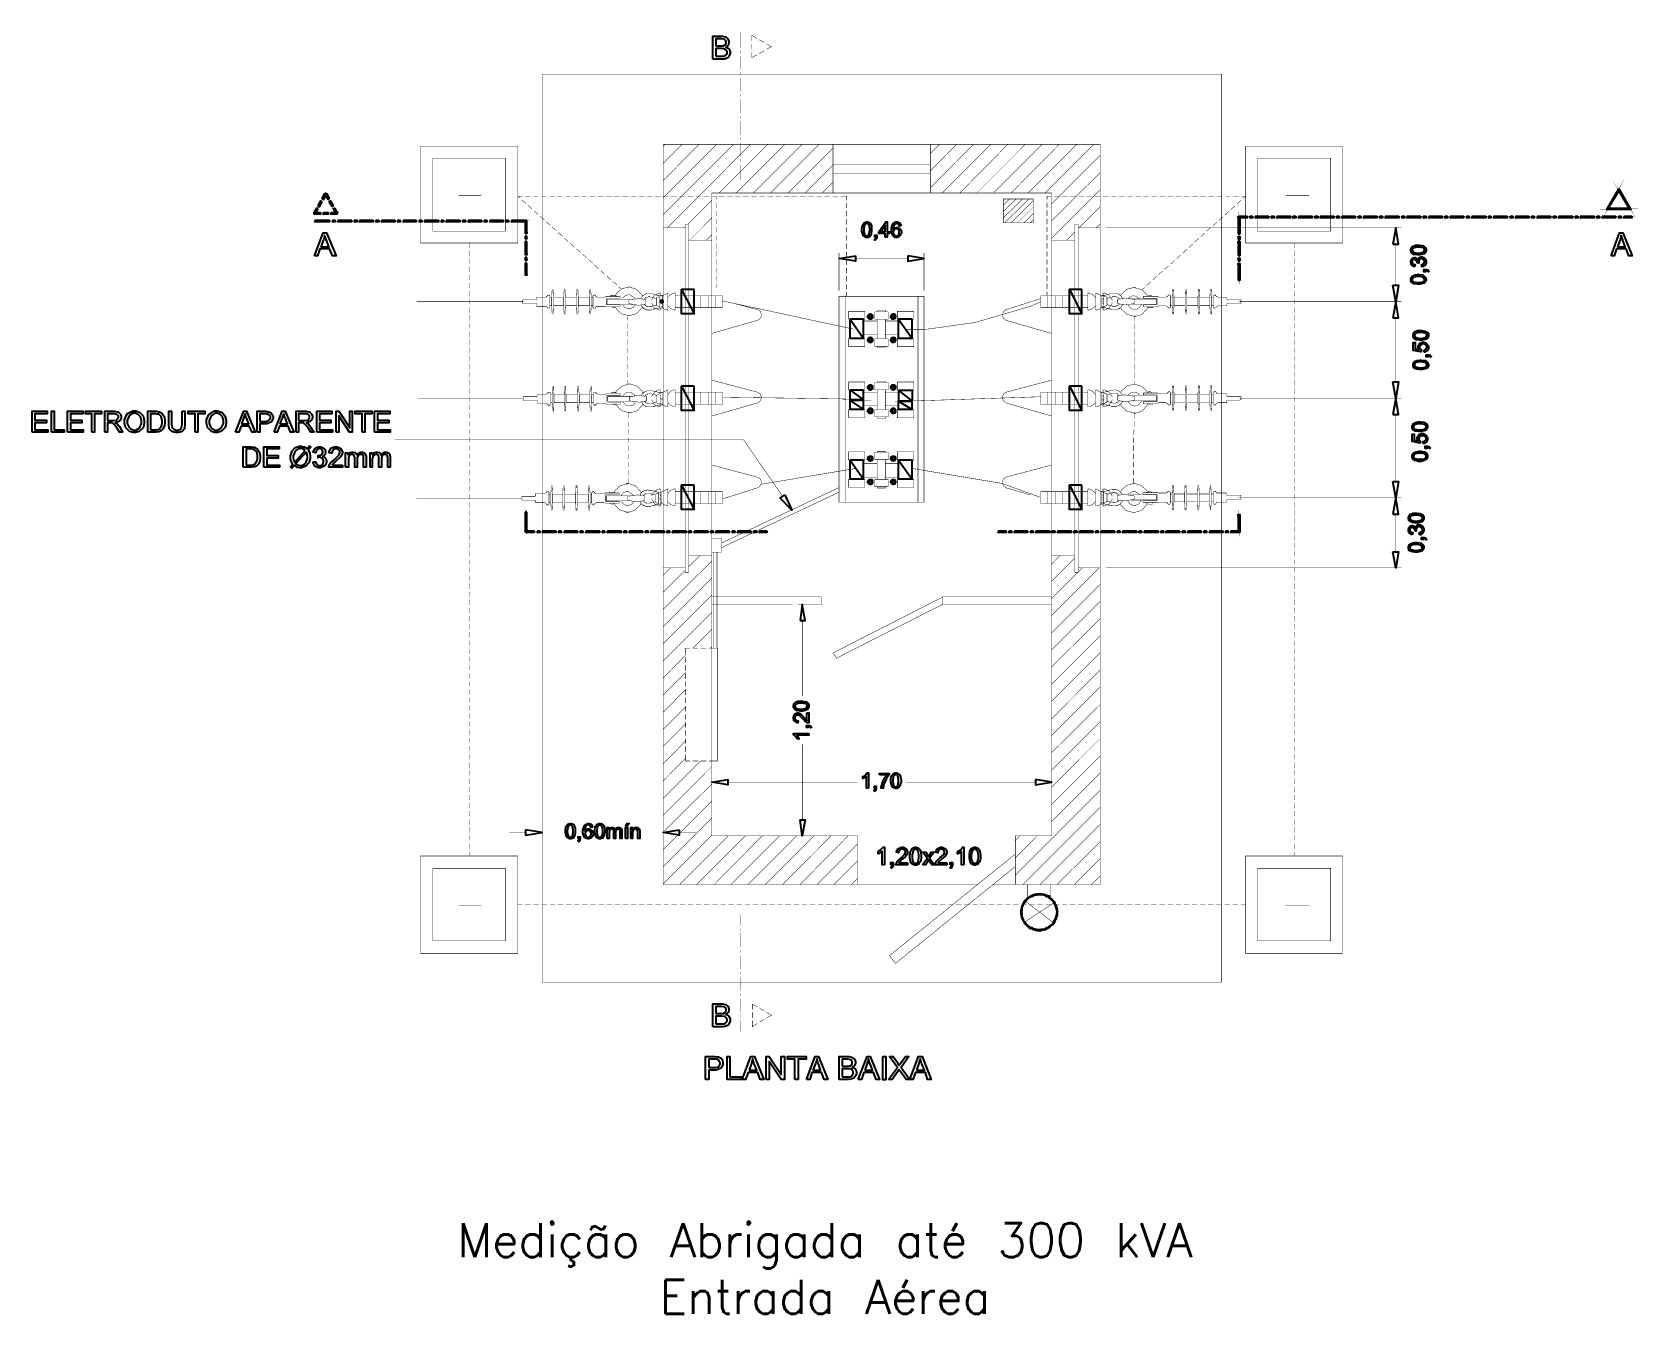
# Model space of a CAD drawing. Extents: x 219 to 1226, y 175 to 465.
# Drawn here: x 594.3 to 743, y 218.1 to 336.5 of the extents above; entities that cross this region are included whole.
import ezdxf

# ---------------------------------------------------------------- set-up
doc = ezdxf.new("R2010")
doc.units = 0
doc.header["$MEASUREMENT"] = 0
for name, color, linetype in [('C00-00-00-BLACK', 7, 'Continuous'), ('C00-7E-FF', 150, 'Continuous'), ('CFF-00-00', 1, 'Continuous'), ('CFF-7E-00', 30, 'Continuous')]:
    doc.layers.add(name, color=color, linetype=linetype)
doc.styles.get("Standard").update_dxf_attribs({"font": 'txt.shx', "height": 0.4})

msp = doc.modelspace()

# ---------------------------------------------------------------- texts
at = {"linetype": 'ByBlock', "insert": (613.93, 226.52), "char_height": 3.1454, "attachment_point": 1}
msp.add_mtext_dynamic_manual_height_columns('\\pxqc;Medição Abrigada até 300 kVA\\PEntrada Aérea', width=107.2597, gutter_width=7.86, heights=[11.17], dxfattribs=at)

# ---------------------------------------------------------------- linework, layer by layer
at = {"layer": 'C00-00-00-BLACK'}
for points in [[(657.2, 334.06), (657.2, 336.18), (658, 336.18), (658.1, 336.18), (658.36, 336.11), (658.39, 336.09), (658.41, 336.08), (658.59, 335.91), (658.6, 335.88), (658.62, 335.86), (658.68, 335.69), (658.68, 335.63), (658.68, 335.57), (658.65, 335.4), (658.64, 335.37), (658.62, 335.35), (658.42, 335.17), (658.39, 335.16), (658.42, 335.15), (658.67, 335.02), (658.68, 334.99), (658.7, 334.97), (658.81, 334.73), (658.81, 334.65), (658.81, 334.59), (658.73, 334.42), (658.72, 334.4), (658.71, 334.38), (658.61, 334.2), (658.6, 334.19), (658.58, 334.18), (658.36, 334.07), (658.34, 334.06), (658.26, 334.06), (658.07, 334.06), (658, 334.06), (657.2, 334.06)], [(657.49, 335.29), (657.92, 335.29), (657.99, 335.29), (658.16, 335.29), (658.22, 335.29), (658.23, 335.3), (658.38, 335.41), (658.39, 335.42), (658.39, 335.42), (658.43, 335.54), (658.43, 335.59), (658.43, 335.63), (658.39, 335.72), (658.39, 335.76), (658.38, 335.78), (658.26, 335.88), (658.22, 335.88), (658.21, 335.89), (657.99, 335.92), (657.92, 335.92), (657.49, 335.92), (657.49, 335.29)], [(657.49, 334.31), (658, 334.31), (658.06, 334.31), (658.18, 334.31), (658.22, 334.31), (658.25, 334.31), (658.32, 334.36), (658.34, 334.36), (658.35, 334.37), (658.46, 334.47), (658.47, 334.48), (658.48, 334.49), (658.51, 334.61), (658.51, 334.65), (658.51, 334.71), (658.44, 334.86), (658.43, 334.87), (658.42, 334.88), (658.28, 334.98), (658.26, 334.99), (658.18, 334.99), (658.02, 335.04), (657.96, 335.04), (657.49, 335.04), (657.49, 334.31)], [(621.36, 321.64), (621.23, 321.09), (621.11, 321.17), (621.36, 321.64)], [(621.49, 321.55), (621.36, 321.64), (621.23, 321.09), (621.49, 321.55)], [(621.74, 321.17), (621.36, 321.55), (621.49, 321.64), (621.74, 321.17)], [(621.66, 321.09), (621.74, 321.17), (621.36, 321.55), (621.66, 321.09)], [(740.92, 322.06), (739.94, 320.24), (739.81, 320.16), (740.92, 322.06)], [(740.92, 321.89), (740.92, 322.06), (739.94, 320.24), (740.92, 321.89)], [(742.02, 320.16), (740.92, 321.89), (740.92, 322.06), (742.02, 320.16)], [(741.89, 320.24), (742.02, 320.16), (740.92, 321.89), (741.89, 320.24)], [(620.6, 320.28), (620.43, 319.77), (620.34, 319.82), (620.6, 320.28)], [(620.39, 319.86), (620.39, 319.73), (620.94, 319.86), (620.39, 319.86)], [(620.39, 319.73), (620.94, 319.86), (620.94, 319.73), (620.39, 319.73)], [(620.72, 320.24), (620.6, 320.28), (620.43, 319.77), (620.72, 320.24)], [(620.98, 320.96), (620.85, 320.41), (620.72, 320.5), (620.98, 320.96)], [(621.11, 320.88), (620.98, 320.96), (620.85, 320.41), (621.11, 320.88)], [(621.19, 319.86), (621.19, 319.73), (621.66, 319.86), (621.19, 319.86)], [(621.19, 319.73), (621.66, 319.86), (621.66, 319.73), (621.19, 319.73)], [(622.12, 320.49), (621.74, 320.88), (621.87, 320.96), (622.12, 320.49)], [(622, 320.45), (622.12, 320.49), (621.74, 320.88), (622, 320.45)], [(621.91, 319.86), (621.91, 319.73), (622.46, 319.86), (621.91, 319.86)], [(621.91, 319.73), (622.46, 319.86), (622.46, 319.73), (621.91, 319.73)], [(622.51, 319.82), (622.12, 320.24), (622.25, 320.28), (622.51, 319.82)], [(622.42, 319.77), (622.51, 319.82), (622.12, 320.24), (622.42, 319.77)], [(739.94, 320.24), (739.81, 320.16), (741.89, 320.24), (739.94, 320.24)], [(739.81, 320.16), (741.89, 320.24), (742.02, 320.16), (739.81, 320.16)], [(620.43, 319.14), (620.43, 319.01), (621.79, 319.14), (620.43, 319.14)], [(620.43, 319.01), (621.79, 319.14), (621.79, 319.01), (620.43, 319.01)], [(622.04, 319.14), (622.04, 319.01), (622.29, 319.14), (622.04, 319.14)], [(622.04, 319.01), (622.29, 319.14), (622.29, 319.01), (622.04, 319.01)], [(622.55, 319.14), (622.55, 319.01), (623.82, 319.14), (622.55, 319.14)], [(622.55, 319.01), (623.82, 319.14), (623.82, 319.01), (622.55, 319.01)], [(624.07, 319.14), (624.07, 319.01), (624.33, 319.14), (624.07, 319.14)], [(624.07, 319.01), (624.33, 319.14), (624.33, 319.01), (624.07, 319.01)], [(624.54, 319.14), (624.54, 319.01), (625.81, 319.14), (624.54, 319.14)], [(624.54, 319.01), (625.81, 319.14), (625.81, 319.01), (624.54, 319.01)], [(626.07, 319.14), (626.07, 319.01), (626.32, 319.14), (626.07, 319.14)], [(626.07, 319.01), (626.32, 319.14), (626.32, 319.01), (626.07, 319.01)], [(626.58, 319.14), (626.58, 319.01), (627.81, 319.14), (626.58, 319.14)], [(626.58, 319.01), (627.81, 319.14), (627.81, 319.01), (626.58, 319.01)], [(628.06, 319.14), (628.06, 319.01), (628.32, 319.14), (628.06, 319.14)], [(628.06, 319.01), (628.32, 319.14), (628.32, 319.01), (628.06, 319.01)], [(628.57, 319.14), (628.57, 319.01), (629.8, 319.14), (628.57, 319.14)], [(628.57, 319.01), (629.8, 319.14), (629.8, 319.01), (628.57, 319.01)], [(630.05, 319.14), (630.05, 319.01), (630.31, 319.14), (630.05, 319.14)], [(630.05, 319.01), (630.31, 319.14), (630.31, 319.01), (630.05, 319.01)], [(630.56, 319.14), (630.56, 319.01), (631.84, 319.14), (630.56, 319.14)], [(630.56, 319.01), (631.84, 319.14), (631.84, 319.01), (630.56, 319.01)], [(632.09, 319.14), (632.09, 319.01), (632.3, 319.14), (632.09, 319.14)], [(632.09, 319.01), (632.3, 319.14), (632.3, 319.01), (632.09, 319.01)], [(632.56, 319.14), (632.56, 319.01), (633.83, 319.14), (632.56, 319.14)], [(632.56, 319.01), (633.83, 319.14), (633.83, 319.01), (632.56, 319.01)], [(634.08, 319.14), (634.08, 319.01), (634.34, 319.14), (634.08, 319.14)], [(634.08, 319.01), (634.34, 319.14), (634.34, 319.01), (634.08, 319.01)], [(634.59, 319.14), (634.59, 319.01), (635.82, 319.14), (634.59, 319.14)], [(634.59, 319.01), (635.82, 319.14), (635.82, 319.01), (634.59, 319.01)], [(636.08, 319.14), (636.08, 319.01), (636.33, 319.14), (636.08, 319.14)], [(636.08, 319.01), (636.33, 319.14), (636.33, 319.01), (636.08, 319.01)], [(636.59, 319.14), (636.59, 319.01), (637.82, 319.14), (636.59, 319.14)], [(636.59, 319.01), (637.82, 319.14), (637.82, 319.01), (636.59, 319.01)], [(638.07, 319.14), (638.07, 319.01), (638.33, 319.14), (638.07, 319.14)], [(638.07, 319.01), (638.33, 319.14), (638.33, 319.01), (638.07, 319.01)], [(638.58, 319.14), (638.58, 319.01), (639.98, 319.14), (638.58, 319.14)], [(638.58, 319.01), (639.98, 319.14), (639.98, 319.01), (638.58, 319.01)], [(640.02, 319.05), (639.89, 319.05), (640.02, 317.95), (640.02, 319.05)], [(639.89, 319.05), (640.02, 317.95), (639.89, 317.95), (639.89, 319.05)], [(705.76, 317.91), (705.89, 317.91), (705.76, 319.52), (705.76, 317.91)], [(705.89, 317.91), (705.76, 319.52), (705.89, 319.52), (705.89, 317.91)], [(705.84, 319.52), (705.84, 319.39), (706.57, 319.52), (705.84, 319.52)], [(705.84, 319.39), (706.57, 319.52), (706.57, 319.39), (705.84, 319.39)], [(706.82, 319.52), (706.82, 319.39), (707.08, 319.52), (706.82, 319.52)], [(706.82, 319.39), (707.08, 319.52), (707.08, 319.39), (706.82, 319.39)], [(707.33, 319.52), (707.33, 319.39), (708.56, 319.52), (707.33, 319.52)], [(707.33, 319.39), (708.56, 319.52), (708.56, 319.39), (707.33, 319.39)], [(708.81, 319.52), (708.81, 319.39), (709.07, 319.52), (708.81, 319.52)], [(708.81, 319.39), (709.07, 319.52), (709.07, 319.39), (708.81, 319.39)], [(709.32, 319.52), (709.32, 319.39), (710.59, 319.52), (709.32, 319.52)], [(709.32, 319.39), (710.59, 319.52), (710.59, 319.39), (709.32, 319.39)], [(710.81, 319.52), (710.81, 319.39), (711.06, 319.52), (710.81, 319.52)], [(710.81, 319.39), (711.06, 319.52), (711.06, 319.39), (710.81, 319.39)], [(711.32, 319.52), (711.32, 319.39), (712.59, 319.52), (711.32, 319.52)], [(711.32, 319.39), (712.59, 319.52), (712.59, 319.39), (711.32, 319.39)], [(712.84, 319.52), (712.84, 319.39), (713.1, 319.52), (712.84, 319.52)], [(712.84, 319.39), (713.1, 319.52), (713.1, 319.39), (712.84, 319.39)], [(713.31, 319.52), (713.31, 319.39), (714.58, 319.52), (713.31, 319.52)], [(713.31, 319.39), (714.58, 319.52), (714.58, 319.39), (713.31, 319.39)], [(714.84, 319.52), (714.84, 319.39), (715.09, 319.52), (714.84, 319.52)], [(714.84, 319.39), (715.09, 319.52), (715.09, 319.39), (714.84, 319.39)], [(715.34, 319.52), (715.34, 319.39), (716.57, 319.52), (715.34, 319.52)], [(715.34, 319.39), (716.57, 319.52), (716.57, 319.39), (715.34, 319.39)], [(716.83, 319.52), (716.83, 319.39), (717.08, 319.52), (716.83, 319.52)], [(716.83, 319.39), (717.08, 319.52), (717.08, 319.39), (716.83, 319.39)], [(717.34, 319.52), (717.34, 319.39), (718.57, 319.52), (717.34, 319.52)], [(717.34, 319.39), (718.57, 319.52), (718.57, 319.39), (717.34, 319.39)], [(718.82, 319.52), (718.82, 319.39), (719.08, 319.52), (718.82, 319.52)], [(718.82, 319.39), (719.08, 319.52), (719.08, 319.39), (718.82, 319.39)], [(719.33, 319.52), (719.33, 319.39), (720.6, 319.52), (719.33, 319.52)], [(719.33, 319.39), (720.6, 319.52), (720.6, 319.39), (719.33, 319.39)], [(720.86, 319.52), (720.86, 319.39), (721.11, 319.52), (720.86, 319.52)], [(720.86, 319.39), (721.11, 319.52), (721.11, 319.39), (720.86, 319.39)], [(721.33, 319.52), (721.33, 319.39), (722.6, 319.52), (721.33, 319.52)], [(721.33, 319.39), (722.6, 319.52), (722.6, 319.39), (721.33, 319.39)], [(722.85, 319.52), (722.85, 319.39), (723.11, 319.52), (722.85, 319.52)], [(722.85, 319.39), (723.11, 319.52), (723.11, 319.39), (722.85, 319.39)], [(723.36, 319.52), (723.36, 319.39), (724.59, 319.52), (723.36, 319.52)], [(723.36, 319.39), (724.59, 319.52), (724.59, 319.39), (723.36, 319.39)], [(724.84, 319.52), (724.84, 319.39), (725.1, 319.52), (724.84, 319.52)], [(724.84, 319.39), (725.1, 319.52), (725.1, 319.39), (724.84, 319.39)], [(725.35, 319.52), (725.35, 319.39), (726.58, 319.52), (725.35, 319.52)], [(725.35, 319.39), (726.58, 319.52), (726.58, 319.39), (725.35, 319.39)], [(726.84, 319.52), (726.84, 319.39), (727.09, 319.52), (726.84, 319.52)], [(726.84, 319.39), (727.09, 319.52), (727.09, 319.39), (726.84, 319.39)], [(727.35, 319.52), (727.35, 319.39), (728.62, 319.52), (727.35, 319.52)], [(727.35, 319.39), (728.62, 319.52), (728.62, 319.39), (727.35, 319.39)], [(728.87, 319.52), (728.87, 319.39), (729.09, 319.52), (728.87, 319.52)], [(728.87, 319.39), (729.09, 319.52), (729.09, 319.39), (728.87, 319.39)], [(729.34, 319.52), (729.34, 319.39), (730.61, 319.52), (729.34, 319.52)], [(729.34, 319.39), (730.61, 319.52), (730.61, 319.39), (729.34, 319.39)], [(730.87, 319.52), (730.87, 319.39), (731.12, 319.52), (730.87, 319.52)], [(730.87, 319.39), (731.12, 319.52), (731.12, 319.39), (730.87, 319.39)], [(731.38, 319.52), (731.38, 319.39), (732.61, 319.52), (731.38, 319.52)], [(731.38, 319.39), (732.61, 319.52), (732.61, 319.39), (731.38, 319.39)], [(732.86, 319.52), (732.86, 319.39), (733.11, 319.52), (732.86, 319.52)], [(732.86, 319.39), (733.11, 319.52), (733.11, 319.39), (732.86, 319.39)], [(733.37, 319.52), (733.37, 319.39), (734.6, 319.52), (733.37, 319.52)], [(733.37, 319.39), (734.6, 319.52), (734.6, 319.39), (733.37, 319.39)], [(734.85, 319.52), (734.85, 319.39), (735.11, 319.52), (734.85, 319.52)], [(734.85, 319.39), (735.11, 319.52), (735.11, 319.39), (734.85, 319.39)], [(735.36, 319.52), (735.36, 319.39), (736.63, 319.52), (735.36, 319.52)], [(735.36, 319.39), (736.63, 319.52), (736.63, 319.39), (735.36, 319.39)], [(736.89, 319.52), (736.89, 319.39), (737.14, 319.52), (736.89, 319.52)], [(736.89, 319.39), (737.14, 319.52), (737.14, 319.39), (736.89, 319.39)], [(737.36, 319.52), (737.36, 319.39), (738.63, 319.52), (737.36, 319.52)], [(737.36, 319.39), (738.63, 319.52), (738.63, 319.39), (737.36, 319.39)], [(738.88, 319.52), (738.88, 319.39), (739.14, 319.52), (738.88, 319.52)], [(738.88, 319.39), (739.14, 319.52), (739.14, 319.39), (738.88, 319.39)], [(739.39, 319.52), (739.39, 319.39), (740.62, 319.52), (739.39, 319.52)], [(739.39, 319.39), (740.62, 319.52), (740.62, 319.39), (739.39, 319.39)], [(740.88, 319.52), (740.88, 319.39), (741.13, 319.52), (740.88, 319.52)], [(740.88, 319.39), (741.13, 319.52), (741.13, 319.39), (740.88, 319.39)], [(741.39, 319.52), (741.39, 319.39), (742.11, 319.52), (741.39, 319.52)], [(741.39, 319.39), (742.11, 319.52), (742.11, 319.39), (741.39, 319.39)], [(620.39, 315.87), (621.19, 317.99), (621.49, 317.99), (622.38, 315.87), (622.04, 315.87), (621.79, 316.51), (620.89, 316.51), (620.68, 315.87), (620.39, 315.87)], [(620.98, 316.72), (621.7, 316.72), (621.49, 317.32), (621.46, 317.36), (621.33, 317.72), (621.32, 317.74), (621.32, 317.65), (621.24, 317.39), (621.23, 317.36), (620.98, 316.72)], [(640.02, 317.7), (639.89, 317.7), (640.02, 317.44), (640.02, 317.7)], [(639.89, 317.7), (640.02, 317.44), (639.89, 317.44), (639.89, 317.7)], [(640.02, 317.19), (639.89, 317.19), (640.02, 315.96), (640.02, 317.19)], [(639.89, 317.19), (640.02, 315.96), (639.89, 315.96), (639.89, 317.19)], [(705.76, 317.4), (705.89, 317.4), (705.76, 317.65), (705.76, 317.4)], [(705.89, 317.4), (705.76, 317.65), (705.89, 317.65), (705.89, 317.4)], [(705.76, 315.92), (705.89, 315.92), (705.76, 317.19), (705.76, 315.92)], [(705.89, 315.92), (705.76, 317.19), (705.89, 317.19), (705.89, 315.92)], [(740.2, 315.87), (741, 317.99), (741.3, 317.99), (742.15, 315.87), (741.85, 315.87), (741.6, 316.51), (740.71, 316.51), (740.49, 315.87), (740.2, 315.87)], [(740.79, 316.72), (741.51, 316.72), (741.3, 317.32), (741.28, 317.36), (741.14, 317.72), (741.13, 317.74), (741.13, 317.65), (741.05, 317.39), (741.04, 317.36), (740.79, 316.72)], [(640.02, 315.71), (639.89, 315.71), (640.02, 315.45), (640.02, 315.71)], [(639.89, 315.71), (640.02, 315.45), (639.89, 315.45), (639.89, 315.71)], [(640.02, 315.2), (639.89, 315.2), (640.02, 314.09), (640.02, 315.2)], [(639.89, 315.2), (640.02, 314.09), (639.89, 314.09), (639.89, 315.2)], [(705.76, 315.41), (705.89, 315.41), (705.76, 315.66), (705.76, 315.41)], [(705.89, 315.41), (705.76, 315.66), (705.89, 315.66), (705.89, 315.41)], [(705.76, 313.63), (705.89, 313.63), (705.76, 315.16), (705.76, 313.63)], [(705.89, 313.63), (705.76, 315.16), (705.89, 315.16), (705.89, 313.63)], [(655.46, 312.78), (654.31, 312.78), (655.46, 310.53), (655.46, 312.78)], [(654.31, 312.78), (655.46, 310.53), (654.31, 310.53), (654.31, 312.78)], [(691.3, 312.78), (690.15, 312.78), (691.3, 310.53), (691.3, 312.78)], [(690.15, 312.78), (691.3, 310.53), (690.15, 310.53), (690.15, 312.78)], [(652.53, 311.72), (652.41, 311.72), (652.36, 311.72), (652.53, 311.72)], [(652.53, 311.72), (652.58, 311.72), (652.36, 311.72), (652.53, 311.72)], [(652.53, 311.72), (652.36, 311.72), (652.53, 311.72)], [(652.58, 311.72), (652.36, 311.72), (652.58, 311.72)], [(652.36, 311.72), (652.58, 311.72), (652.62, 311.72), (652.36, 311.72)], [(652.58, 311.72), (652.62, 311.72), (652.36, 311.72), (652.58, 311.72)], [(652.58, 311.72), (652.36, 311.72), (652.53, 311.72), (652.58, 311.72)], [(652.36, 311.72), (652.45, 311.72), (652.49, 311.72), (652.36, 311.72)], [(652.45, 311.72), (652.49, 311.72), (652.36, 311.72), (652.45, 311.72)], [(652.36, 311.72), (652.45, 311.72), (652.49, 311.72), (652.36, 311.72)], [(652.45, 311.72), (652.49, 311.72), (652.36, 311.72), (652.45, 311.72)], [(652.45, 311.72), (652.36, 311.72), (652.45, 311.72)], [(652.36, 311.72), (652.45, 311.72), (652.49, 311.72), (652.36, 311.72)], [(652.36, 311.72), (652.45, 311.72), (652.49, 311.72), (652.36, 311.72)], [(652.45, 311.72), (652.49, 311.72), (652.36, 311.72), (652.45, 311.72)], [(652.45, 311.72), (652.36, 311.72), (652.41, 311.68), (652.45, 311.72)], [(652.36, 311.72), (652.41, 311.68), (652.36, 311.68), (652.36, 311.72)], [(652.36, 311.68), (652.41, 311.68), (652.45, 311.68), (652.36, 311.68)], [(652.41, 311.68), (652.45, 311.68), (652.36, 311.68), (652.41, 311.68)], [(652.41, 311.68), (652.36, 311.68), (652.41, 311.68)], [(652.36, 311.68), (652.41, 311.68), (652.45, 311.68), (652.36, 311.68)], [(652.36, 311.68), (652.41, 311.68), (652.45, 311.68), (652.36, 311.68)], [(652.41, 311.68), (652.45, 311.68), (652.36, 311.68), (652.41, 311.68)], [(652.36, 311.68), (652.41, 311.68), (652.45, 311.68), (652.36, 311.68)], [(652.41, 311.68), (652.45, 311.68), (652.36, 311.68), (652.41, 311.68)], [(652.41, 311.68), (652.36, 311.68), (652.41, 311.68)], [(652.36, 311.68), (652.41, 311.68), (652.45, 311.68), (652.36, 311.68)], [(652.36, 311.68), (652.41, 311.68), (652.45, 311.68), (652.36, 311.68)], [(652.41, 311.68), (652.45, 311.68), (652.36, 311.68), (652.41, 311.68)], [(652.41, 311.68), (652.36, 311.68), (652.41, 311.64), (652.41, 311.68)], [(652.36, 311.68), (652.41, 311.64), (652.36, 311.64), (652.36, 311.68)], [(652.36, 311.64), (652.41, 311.64), (652.45, 311.64), (652.36, 311.64)], [(652.41, 311.64), (652.45, 311.64), (652.36, 311.64), (652.41, 311.64)], [(652.41, 311.64), (652.36, 311.64), (652.41, 311.64)], [(652.36, 311.64), (652.41, 311.64), (652.45, 311.64), (652.36, 311.64)], [(652.36, 311.64), (652.41, 311.64), (652.45, 311.64), (652.36, 311.64)], [(652.41, 311.64), (652.45, 311.64), (652.36, 311.64), (652.41, 311.64)], [(652.36, 311.64), (652.41, 311.64), (652.45, 311.64), (652.36, 311.64)], [(652.41, 311.64), (652.45, 311.64), (652.36, 311.64), (652.41, 311.64)], [(652.41, 311.64), (652.36, 311.64), (652.41, 311.64)], [(652.36, 311.64), (652.41, 311.64), (652.45, 311.64), (652.36, 311.64)], [(652.41, 311.64), (652.36, 311.64), (652.41, 311.59), (652.41, 311.64)], [(652.36, 311.64), (652.41, 311.59), (652.36, 311.59), (652.36, 311.64)], [(652.45, 311.59), (652.49, 311.59), (652.36, 311.59), (652.45, 311.59)], [(652.45, 311.59), (652.36, 311.59), (652.41, 311.59), (652.45, 311.59)], [(652.36, 311.59), (652.45, 311.59), (652.49, 311.59), (652.36, 311.59)], [(652.45, 311.59), (652.49, 311.59), (652.36, 311.59), (652.45, 311.59)], [(652.45, 311.59), (652.36, 311.59), (652.45, 311.59)], [(652.36, 311.59), (652.45, 311.59), (652.49, 311.59), (652.36, 311.59)], [(652.36, 311.59), (652.45, 311.59), (652.49, 311.59), (652.36, 311.59)], [(652.45, 311.59), (652.49, 311.59), (652.36, 311.59), (652.45, 311.59)], [(652.36, 311.59), (652.45, 311.59), (652.49, 311.59), (652.36, 311.59)], [(652.45, 311.59), (652.49, 311.59), (652.36, 311.59), (652.45, 311.59)], [(652.36, 311.59), (652.58, 311.59), (652.62, 311.59), (652.36, 311.59)], [(652.58, 311.59), (652.62, 311.59), (652.36, 311.59), (652.58, 311.59)], [(652.53, 311.59), (652.36, 311.59), (652.53, 311.59)], [(652.36, 311.59), (652.53, 311.59), (652.58, 311.59), (652.36, 311.59)], [(652.53, 311.59), (652.58, 311.59), (652.36, 311.59), (652.53, 311.59)], [(652.53, 311.59), (652.36, 311.59), (652.58, 311.59), (652.53, 311.59)], [(652.53, 311.59), (652.36, 311.59), (652.53, 311.55), (652.53, 311.59)], [(652.36, 311.59), (652.53, 311.55), (652.41, 311.55), (652.36, 311.59)], [(652.45, 311.76), (652.49, 311.76), (652.41, 311.76), (652.45, 311.76)], [(652.49, 311.76), (652.41, 311.76), (652.49, 311.76)], [(652.41, 311.76), (652.49, 311.76), (652.53, 311.76), (652.41, 311.76)], [(652.53, 311.76), (652.41, 311.76), (652.53, 311.76)], [(652.41, 311.76), (652.53, 311.76), (652.58, 311.76), (652.41, 311.76)], [(652.53, 311.76), (652.58, 311.76), (652.41, 311.76), (652.53, 311.76)], [(652.53, 311.76), (652.41, 311.76), (652.49, 311.76), (652.53, 311.76)], [(652.53, 311.76), (652.41, 311.76), (652.53, 311.72), (652.53, 311.76)], [(652.41, 311.76), (652.53, 311.72), (652.41, 311.72), (652.41, 311.76)], [(652.41, 311.72), (652.53, 311.72), (652.58, 311.72), (652.41, 311.72)], [(652.53, 311.55), (652.41, 311.55), (652.53, 311.55)], [(652.41, 311.55), (652.53, 311.55), (652.58, 311.55), (652.41, 311.55)], [(652.53, 311.55), (652.58, 311.55), (652.41, 311.55), (652.53, 311.55)], [(652.53, 311.55), (652.41, 311.55), (652.53, 311.55)], [(652.45, 311.55), (652.49, 311.55), (652.41, 311.55), (652.45, 311.55)], [(652.49, 311.55), (652.41, 311.55), (652.49, 311.55)], [(652.41, 311.55), (652.49, 311.55), (652.53, 311.55), (652.41, 311.55)], [(652.49, 311.55), (652.53, 311.55), (652.41, 311.55), (652.49, 311.55)], [(652.49, 311.55), (652.41, 311.55), (652.53, 311.55), (652.49, 311.55)], [(652.41, 311.55), (652.49, 311.55), (652.53, 311.55), (652.41, 311.55)], [(652.49, 311.76), (652.45, 311.76), (652.49, 311.76)], [(652.45, 311.76), (652.49, 311.76), (652.53, 311.76), (652.45, 311.76)], [(652.49, 311.76), (652.53, 311.76), (652.45, 311.76), (652.49, 311.76)], [(652.49, 311.76), (652.45, 311.76), (652.49, 311.76)], [(652.45, 311.72), (652.58, 311.72), (652.62, 311.72), (652.45, 311.72)], [(652.58, 311.72), (652.62, 311.72), (652.45, 311.72), (652.58, 311.72)], [(652.58, 311.72), (652.45, 311.72), (652.58, 311.72)], [(652.45, 311.72), (652.58, 311.72), (652.49, 311.72), (652.45, 311.72)], [(652.49, 311.59), (652.58, 311.59), (652.45, 311.59), (652.49, 311.59)], [(652.49, 311.55), (652.53, 311.55), (652.45, 311.55), (652.49, 311.55)], [(652.49, 311.55), (652.45, 311.55), (652.49, 311.55)], [(652.45, 311.55), (652.49, 311.55), (652.53, 311.55), (652.45, 311.55)], [(652.49, 311.72), (652.58, 311.72), (652.62, 311.72), (652.49, 311.72)], [(652.58, 311.72), (652.62, 311.72), (652.49, 311.72), (652.58, 311.72)], [(652.49, 311.72), (652.58, 311.72), (652.62, 311.72), (652.49, 311.72)], [(652.58, 311.72), (652.62, 311.72), (652.49, 311.72), (652.58, 311.72)], [(652.58, 311.72), (652.49, 311.72), (652.58, 311.68), (652.58, 311.72)], [(652.49, 311.72), (652.58, 311.68), (652.49, 311.68), (652.49, 311.72)], [(652.58, 311.68), (652.49, 311.68), (652.58, 311.68)], [(652.49, 311.68), (652.58, 311.68), (652.62, 311.68), (652.49, 311.68)], [(652.49, 311.68), (652.58, 311.68), (652.62, 311.68), (652.49, 311.68)], [(652.58, 311.68), (652.62, 311.68), (652.49, 311.68), (652.58, 311.68)], [(652.58, 311.68), (652.49, 311.68), (652.58, 311.68)], [(652.49, 311.68), (652.58, 311.68), (652.53, 311.68), (652.49, 311.68)], [(652.53, 311.64), (652.58, 311.64), (652.49, 311.64), (652.53, 311.64)], [(652.49, 311.64), (652.58, 311.64), (652.62, 311.64), (652.49, 311.64)], [(652.58, 311.64), (652.62, 311.64), (652.49, 311.64), (652.58, 311.64)], [(652.58, 311.64), (652.49, 311.64), (652.58, 311.59), (652.58, 311.64)], [(652.49, 311.64), (652.58, 311.59), (652.49, 311.59), (652.49, 311.64)], [(652.49, 311.59), (652.58, 311.59), (652.62, 311.59), (652.49, 311.59)], [(652.58, 311.59), (652.62, 311.59), (652.49, 311.59), (652.58, 311.59)], [(652.49, 311.59), (652.58, 311.59), (652.62, 311.59), (652.49, 311.59)], [(652.58, 311.59), (652.62, 311.59), (652.49, 311.59), (652.58, 311.59)], [(652.49, 311.59), (652.58, 311.59), (652.62, 311.59), (652.49, 311.59)], [(652.58, 311.59), (652.62, 311.59), (652.49, 311.59), (652.58, 311.59)], [(652.58, 311.59), (652.49, 311.59), (652.58, 311.59)], [(652.58, 311.68), (652.53, 311.68), (652.58, 311.68)], [(652.53, 311.68), (652.58, 311.68), (652.62, 311.68), (652.53, 311.68)], [(652.53, 311.68), (652.58, 311.68), (652.62, 311.68), (652.53, 311.68)], [(652.58, 311.68), (652.62, 311.68), (652.53, 311.68), (652.58, 311.68)], [(652.58, 311.68), (652.53, 311.68), (652.58, 311.64), (652.58, 311.68)], [(652.53, 311.68), (652.58, 311.64), (652.53, 311.64), (652.53, 311.68)], [(652.53, 311.64), (652.58, 311.64), (652.62, 311.64), (652.53, 311.64)], [(652.58, 311.64), (652.62, 311.64), (652.53, 311.64), (652.58, 311.64)], [(652.53, 311.64), (652.58, 311.64), (652.62, 311.64), (652.53, 311.64)], [(652.58, 311.64), (652.62, 311.64), (652.53, 311.64), (652.58, 311.64)], [(652.58, 311.64), (652.53, 311.64), (652.58, 311.64)], [(652.53, 311.64), (652.58, 311.64), (652.62, 311.64), (652.53, 311.64)], [(652.58, 311.64), (652.53, 311.64), (652.58, 311.64)], [(671.11, 310.02), (669.88, 310.02), (671.11, 308.24), (671.11, 310.02)], [(669.88, 310.02), (671.11, 308.24), (669.88, 308.24), (669.88, 310.02)], [(671.58, 310.36), (671.62, 310.32), (671.53, 310.32), (671.58, 310.36)], [(671.53, 310.32), (671.62, 310.32), (671.66, 310.32), (671.53, 310.32)], [(671.62, 310.32), (671.66, 310.32), (671.53, 310.32), (671.62, 310.32)], [(671.53, 310.32), (671.62, 310.32), (671.66, 310.32), (671.53, 310.32)], [(671.62, 310.32), (671.66, 310.32), (671.53, 310.32), (671.62, 310.32)], [(671.62, 310.32), (671.53, 310.32), (671.58, 310.28), (671.62, 310.32)], [(671.53, 310.32), (671.58, 310.28), (671.53, 310.28), (671.53, 310.32)], [(671.53, 310.28), (671.58, 310.28), (671.62, 310.28), (671.53, 310.28)], [(671.58, 310.28), (671.62, 310.28), (671.53, 310.28), (671.58, 310.28)], [(671.58, 310.28), (671.53, 310.28), (671.58, 310.24), (671.58, 310.28)], [(671.53, 310.28), (671.58, 310.24), (671.53, 310.24), (671.53, 310.28)], [(671.53, 310.24), (671.58, 310.24), (671.62, 310.24), (671.53, 310.24)], [(671.58, 310.24), (671.62, 310.24), (671.53, 310.24), (671.58, 310.24)], [(671.62, 310.24), (671.66, 310.24), (671.53, 310.24), (671.62, 310.24)], [(671.62, 310.24), (671.53, 310.24), (671.58, 310.24), (671.62, 310.24)], [(671.62, 310.24), (671.53, 310.24), (671.62, 310.19), (671.62, 310.24)], [(671.53, 310.24), (671.62, 310.19), (671.53, 310.19), (671.53, 310.24)], [(671.53, 310.19), (671.62, 310.19), (671.66, 310.19), (671.53, 310.19)], [(671.62, 310.19), (671.66, 310.19), (671.53, 310.19), (671.62, 310.19)], [(671.62, 310.19), (671.53, 310.19), (671.62, 310.15), (671.62, 310.19)], [(671.53, 310.19), (671.62, 310.15), (671.58, 310.15), (671.53, 310.19)], [(671.62, 310.4), (671.7, 310.4), (671.58, 310.4), (671.62, 310.4)], [(671.66, 310.4), (671.7, 310.4), (671.58, 310.4), (671.66, 310.4)], [(671.66, 310.4), (671.58, 310.4), (671.7, 310.4), (671.66, 310.4)], [(671.58, 310.4), (671.66, 310.4), (671.7, 310.4), (671.58, 310.4)], [(671.66, 310.4), (671.7, 310.4), (671.58, 310.4), (671.66, 310.4)], [(671.66, 310.4), (671.58, 310.4), (671.66, 310.36), (671.66, 310.4)], [(671.58, 310.4), (671.66, 310.36), (671.58, 310.36), (671.58, 310.4)], [(671.62, 310.36), (671.66, 310.36), (671.58, 310.36), (671.62, 310.36)], [(671.62, 310.36), (671.58, 310.36), (671.66, 310.36), (671.62, 310.36)], [(671.58, 310.36), (671.62, 310.36), (671.66, 310.36), (671.58, 310.36)], [(671.62, 310.36), (671.66, 310.36), (671.58, 310.36), (671.62, 310.36)], [(671.62, 310.36), (671.58, 310.36), (671.62, 310.32), (671.62, 310.36)], [(671.58, 310.15), (671.62, 310.15), (671.66, 310.15), (671.58, 310.15)], [(671.62, 310.15), (671.66, 310.15), (671.58, 310.15), (671.62, 310.15)], [(671.66, 310.15), (671.7, 310.15), (671.58, 310.15), (671.66, 310.15)], [(671.66, 310.15), (671.58, 310.15), (671.62, 310.15), (671.66, 310.15)], [(671.58, 310.15), (671.66, 310.15), (671.7, 310.15), (671.58, 310.15)], [(671.66, 310.15), (671.7, 310.15), (671.58, 310.15), (671.66, 310.15)], [(671.58, 310.15), (671.66, 310.15), (671.7, 310.15), (671.58, 310.15)], [(671.66, 310.15), (671.7, 310.15), (671.58, 310.15), (671.66, 310.15)], [(671.66, 310.15), (671.58, 310.15), (671.7, 310.11), (671.66, 310.15)], [(671.58, 310.15), (671.7, 310.11), (671.58, 310.11), (671.58, 310.15)], [(671.7, 310.11), (671.58, 310.11), (671.7, 310.11)], [(671.58, 310.11), (671.7, 310.11), (671.62, 310.11), (671.58, 310.11)], [(671.66, 310.45), (671.87, 310.45), (671.62, 310.45), (671.66, 310.45)], [(671.87, 310.45), (671.62, 310.45), (671.87, 310.4), (671.87, 310.45)], [(671.62, 310.45), (671.87, 310.4), (671.62, 310.4), (671.62, 310.45)], [(671.62, 310.4), (671.87, 310.4), (671.91, 310.4), (671.62, 310.4)], [(671.87, 310.4), (671.91, 310.4), (671.62, 310.4), (671.87, 310.4)], [(671.7, 310.4), (671.75, 310.4), (671.62, 310.4), (671.7, 310.4)], [(671.7, 310.4), (671.62, 310.4), (671.75, 310.4), (671.7, 310.4)], [(671.7, 310.4), (671.62, 310.4), (671.7, 310.4)], [(671.75, 310.11), (671.79, 310.11), (671.62, 310.11), (671.75, 310.11)], [(671.75, 310.11), (671.62, 310.11), (671.7, 310.11), (671.75, 310.11)], [(671.62, 310.11), (671.87, 310.11), (671.91, 310.11), (671.62, 310.11)], [(671.87, 310.11), (671.91, 310.11), (671.62, 310.11), (671.87, 310.11)], [(671.62, 310.11), (671.87, 310.11), (671.91, 310.11), (671.62, 310.11)], [(671.87, 310.11), (671.91, 310.11), (671.62, 310.11), (671.87, 310.11)], [(671.87, 310.11), (671.62, 310.11), (671.83, 310.07), (671.87, 310.11)], [(671.62, 310.11), (671.83, 310.07), (671.66, 310.07), (671.62, 310.11)], [(671.7, 310.49), (671.83, 310.45), (671.66, 310.45), (671.7, 310.49)], [(671.66, 310.45), (671.83, 310.45), (671.87, 310.45), (671.66, 310.45)], [(671.83, 310.45), (671.87, 310.45), (671.66, 310.45), (671.83, 310.45)], [(671.66, 310.45), (671.83, 310.45), (671.87, 310.45), (671.66, 310.45)], [(671.83, 310.45), (671.87, 310.45), (671.66, 310.45), (671.83, 310.45)], [(671.83, 310.45), (671.66, 310.45), (671.87, 310.45), (671.83, 310.45)], [(671.66, 310.07), (671.83, 310.07), (671.87, 310.07), (671.66, 310.07)], [(671.83, 310.07), (671.87, 310.07), (671.66, 310.07), (671.83, 310.07)], [(671.66, 310.07), (671.83, 310.07), (671.87, 310.07), (671.66, 310.07)], [(671.83, 310.07), (671.87, 310.07), (671.66, 310.07), (671.83, 310.07)], [(671.83, 310.07), (671.66, 310.07), (671.79, 310.07), (671.83, 310.07)], [(671.66, 310.07), (671.79, 310.07), (671.7, 310.07), (671.66, 310.07)], [(671.75, 310.49), (671.79, 310.49), (671.7, 310.49), (671.75, 310.49)], [(671.7, 310.49), (671.79, 310.49), (671.83, 310.49), (671.7, 310.49)], [(671.79, 310.49), (671.83, 310.49), (671.7, 310.49), (671.79, 310.49)], [(671.79, 310.49), (671.7, 310.49), (671.83, 310.45), (671.79, 310.49)], [(671.79, 310.07), (671.7, 310.07), (671.75, 310.07), (671.79, 310.07)], [(671.7, 310.07), (671.79, 310.07), (671.83, 310.07), (671.7, 310.07)], [(671.79, 310.07), (671.83, 310.07), (671.7, 310.07), (671.79, 310.07)], [(671.87, 310.4), (671.75, 310.4), (671.87, 310.4)], [(671.75, 310.4), (671.87, 310.4), (671.79, 310.4), (671.75, 310.4)], [(671.79, 310.11), (671.87, 310.11), (671.75, 310.11), (671.79, 310.11)], [(671.75, 310.11), (671.87, 310.11), (671.91, 310.11), (671.75, 310.11)], [(671.87, 310.11), (671.91, 310.11), (671.75, 310.11), (671.87, 310.11)], [(671.91, 310.4), (671.96, 310.4), (671.79, 310.4), (671.91, 310.4)], [(671.91, 310.4), (671.79, 310.4), (671.87, 310.4), (671.91, 310.4)], [(671.79, 310.4), (671.91, 310.4), (671.96, 310.4), (671.79, 310.4)], [(671.91, 310.4), (671.96, 310.4), (671.79, 310.4), (671.91, 310.4)], [(671.91, 310.4), (671.79, 310.4), (671.91, 310.4)], [(671.79, 310.4), (671.91, 310.4), (671.83, 310.4), (671.79, 310.4)], [(671.83, 310.15), (671.91, 310.11), (671.79, 310.11), (671.83, 310.15)], [(671.79, 310.11), (671.91, 310.11), (671.96, 310.11), (671.79, 310.11)], [(671.91, 310.11), (671.96, 310.11), (671.79, 310.11), (671.91, 310.11)], [(671.87, 310.11), (671.91, 310.11), (671.79, 310.11), (671.87, 310.11)], [(671.87, 310.11), (671.79, 310.11), (671.91, 310.11), (671.87, 310.11)], [(671.87, 310.11), (671.79, 310.11), (671.87, 310.11)], [(671.91, 310.4), (671.83, 310.4), (671.91, 310.36), (671.91, 310.4)], [(671.83, 310.4), (671.91, 310.36), (671.83, 310.36), (671.83, 310.4)], [(671.91, 310.36), (671.83, 310.36), (671.91, 310.36)], [(671.83, 310.36), (671.91, 310.36), (671.87, 310.36), (671.83, 310.36)], [(671.87, 310.15), (671.91, 310.15), (671.83, 310.15), (671.87, 310.15)], [(671.83, 310.15), (671.91, 310.15), (671.96, 310.15), (671.83, 310.15)], [(671.91, 310.15), (671.96, 310.15), (671.83, 310.15), (671.91, 310.15)], [(671.91, 310.15), (671.83, 310.15), (671.91, 310.11), (671.91, 310.15)], [(671.87, 310.36), (671.91, 310.36), (671.96, 310.36), (671.87, 310.36)], [(671.91, 310.36), (671.96, 310.36), (671.87, 310.36), (671.91, 310.36)], [(671.96, 310.36), (672, 310.36), (671.87, 310.36), (671.96, 310.36)], [(671.96, 310.36), (671.87, 310.36), (671.91, 310.36), (671.96, 310.36)], [(671.96, 310.36), (671.87, 310.36), (671.96, 310.32), (671.96, 310.36)], [(671.87, 310.36), (671.96, 310.32), (671.87, 310.32), (671.87, 310.36)], [(671.87, 310.32), (671.96, 310.32), (672, 310.32), (671.87, 310.32)], [(671.96, 310.32), (672, 310.32), (671.87, 310.32), (671.96, 310.32)], [(671.96, 310.32), (671.87, 310.32), (671.96, 310.28), (671.96, 310.32)], [(671.87, 310.32), (671.96, 310.28), (671.91, 310.28), (671.87, 310.32)], [(671.91, 310.24), (671.96, 310.24), (671.87, 310.24), (671.91, 310.24)], [(671.96, 310.24), (671.87, 310.24), (671.96, 310.19), (671.96, 310.24)], [(671.87, 310.24), (671.96, 310.19), (671.87, 310.19), (671.87, 310.24)], [(671.87, 310.19), (671.96, 310.19), (672, 310.19), (671.87, 310.19)], [(671.96, 310.19), (672, 310.19), (671.87, 310.19), (671.96, 310.19)], [(671.91, 310.19), (671.96, 310.19), (671.87, 310.19), (671.91, 310.19)], [(671.91, 310.19), (671.87, 310.19), (671.96, 310.19), (671.91, 310.19)], [(671.91, 310.19), (671.87, 310.19), (671.91, 310.15), (671.91, 310.19)], [(671.87, 310.19), (671.91, 310.15), (671.87, 310.15), (671.87, 310.19)], [(671.91, 310.15), (671.87, 310.15), (671.91, 310.15)], [(671.91, 310.28), (671.96, 310.28), (672, 310.28), (671.91, 310.28)], [(671.96, 310.28), (672, 310.28), (671.91, 310.28), (671.96, 310.28)], [(671.96, 310.28), (671.91, 310.28), (671.96, 310.24), (671.96, 310.28)], [(671.91, 310.28), (671.96, 310.24), (671.91, 310.24), (671.91, 310.28)], [(671.96, 310.24), (671.91, 310.24), (671.96, 310.24)], [(673.7, 310.36), (673.74, 310.32), (673.66, 310.32), (673.7, 310.36)], [(673.66, 310.32), (673.74, 310.32), (673.78, 310.32), (673.66, 310.32)], [(673.74, 310.32), (673.78, 310.32), (673.66, 310.32), (673.74, 310.32)], [(673.7, 310.32), (673.74, 310.32), (673.66, 310.32), (673.7, 310.32)], [(673.7, 310.32), (673.66, 310.32), (673.74, 310.32), (673.7, 310.32)], [(673.7, 310.32), (673.66, 310.32), (673.7, 310.28), (673.7, 310.32)], [(673.66, 310.32), (673.7, 310.28), (673.66, 310.28), (673.66, 310.32)], [(673.66, 310.28), (673.7, 310.28), (673.74, 310.28), (673.66, 310.28)], [(673.7, 310.28), (673.74, 310.28), (673.66, 310.28), (673.7, 310.28)], [(673.7, 310.28), (673.66, 310.28), (673.7, 310.24), (673.7, 310.28)], [(673.66, 310.28), (673.7, 310.24), (673.66, 310.24), (673.66, 310.28)], [(673.66, 310.24), (673.7, 310.24), (673.74, 310.24), (673.66, 310.24)], [(673.7, 310.24), (673.74, 310.24), (673.66, 310.24), (673.7, 310.24)], [(673.66, 310.24), (673.7, 310.24), (673.74, 310.24), (673.66, 310.24)], [(673.7, 310.24), (673.74, 310.24), (673.66, 310.24), (673.7, 310.24)], [(673.7, 310.24), (673.66, 310.24), (673.74, 310.19), (673.7, 310.24)], [(673.66, 310.24), (673.74, 310.19), (673.66, 310.19), (673.66, 310.24)], [(673.66, 310.19), (673.74, 310.19), (673.78, 310.19), (673.66, 310.19)], [(673.74, 310.19), (673.78, 310.19), (673.66, 310.19), (673.74, 310.19)], [(673.74, 310.19), (673.66, 310.19), (673.74, 310.15), (673.74, 310.19)], [(673.66, 310.19), (673.74, 310.15), (673.7, 310.15), (673.66, 310.19)], [(673.74, 310.4), (673.82, 310.4), (673.7, 310.4), (673.74, 310.4)], [(673.78, 310.4), (673.82, 310.4), (673.7, 310.4), (673.78, 310.4)], [(673.78, 310.4), (673.7, 310.4), (673.82, 310.4), (673.78, 310.4)], [(673.7, 310.4), (673.78, 310.4), (673.82, 310.4), (673.7, 310.4)], [(673.78, 310.4), (673.82, 310.4), (673.7, 310.4), (673.78, 310.4)], [(673.78, 310.4), (673.7, 310.4), (673.78, 310.36), (673.78, 310.4)], [(673.7, 310.4), (673.78, 310.36), (673.7, 310.36), (673.7, 310.4)], [(673.74, 310.36), (673.78, 310.36), (673.7, 310.36), (673.74, 310.36)], [(673.74, 310.36), (673.7, 310.36), (673.78, 310.36), (673.74, 310.36)], [(673.7, 310.36), (673.74, 310.36), (673.78, 310.36), (673.7, 310.36)], [(673.74, 310.36), (673.78, 310.36), (673.7, 310.36), (673.74, 310.36)], [(673.74, 310.36), (673.7, 310.36), (673.74, 310.32), (673.74, 310.36)], [(673.7, 310.15), (673.74, 310.15), (673.78, 310.15), (673.7, 310.15)], [(673.74, 310.15), (673.78, 310.15), (673.7, 310.15), (673.74, 310.15)], [(673.78, 310.15), (673.82, 310.15), (673.7, 310.15), (673.78, 310.15)], [(673.78, 310.15), (673.7, 310.15), (673.74, 310.15), (673.78, 310.15)], [(673.7, 310.15), (673.78, 310.15), (673.82, 310.15), (673.7, 310.15)], [(673.78, 310.15), (673.82, 310.15), (673.7, 310.15), (673.78, 310.15)], [(673.7, 310.15), (673.78, 310.15), (673.82, 310.15), (673.7, 310.15)], [(673.78, 310.15), (673.82, 310.15), (673.7, 310.15), (673.78, 310.15)], [(673.78, 310.15), (673.7, 310.15), (673.82, 310.11), (673.78, 310.15)], [(673.7, 310.15), (673.82, 310.11), (673.7, 310.11), (673.7, 310.15)], [(673.82, 310.11), (673.7, 310.11), (673.82, 310.11)], [(673.7, 310.11), (673.82, 310.11), (673.74, 310.11), (673.7, 310.11)], [(673.78, 310.45), (673.95, 310.45), (673.74, 310.45), (673.78, 310.45)], [(673.99, 310.45), (674.04, 310.45), (673.74, 310.45), (673.99, 310.45)], [(673.99, 310.45), (673.74, 310.45), (673.95, 310.45), (673.99, 310.45)], [(673.99, 310.45), (673.74, 310.45), (673.99, 310.4), (673.99, 310.45)], [(673.74, 310.45), (673.99, 310.4), (673.74, 310.4), (673.74, 310.45)], [(673.74, 310.4), (673.99, 310.4), (674.04, 310.4), (673.74, 310.4)], [(673.99, 310.4), (674.04, 310.4), (673.74, 310.4), (673.99, 310.4)], [(673.82, 310.4), (673.87, 310.4), (673.74, 310.4), (673.82, 310.4)], [(673.82, 310.4), (673.74, 310.4), (673.87, 310.4), (673.82, 310.4)], [(673.82, 310.4), (673.74, 310.4), (673.82, 310.4)], [(673.87, 310.11), (673.91, 310.11), (673.74, 310.11), (673.87, 310.11)], [(673.87, 310.11), (673.74, 310.11), (673.82, 310.11), (673.87, 310.11)], [(673.74, 310.11), (673.99, 310.11), (674.04, 310.11), (673.74, 310.11)], [(673.99, 310.11), (674.04, 310.11), (673.74, 310.11), (673.99, 310.11)], [(673.74, 310.11), (673.99, 310.11), (674.04, 310.11), (673.74, 310.11)], [(673.99, 310.11), (674.04, 310.11), (673.74, 310.11), (673.99, 310.11)], [(673.99, 310.11), (673.74, 310.11), (673.95, 310.07), (673.99, 310.11)], [(673.74, 310.11), (673.95, 310.07), (673.74, 310.07), (673.74, 310.11)], [(673.95, 310.07), (673.74, 310.07), (673.95, 310.07)], [(673.74, 310.07), (673.95, 310.07), (673.78, 310.07), (673.74, 310.07)], [(673.82, 310.49), (673.91, 310.45), (673.78, 310.45), (673.82, 310.49)], [(673.95, 310.45), (673.99, 310.45), (673.78, 310.45), (673.95, 310.45)], [(673.95, 310.45), (673.78, 310.45), (673.91, 310.45), (673.95, 310.45)], [(673.95, 310.45), (673.78, 310.45), (673.95, 310.45)], [(673.91, 310.07), (673.95, 310.07), (673.78, 310.07), (673.91, 310.07)], [(673.91, 310.07), (673.78, 310.07), (673.95, 310.07), (673.91, 310.07)], [(673.91, 310.07), (673.78, 310.07), (673.91, 310.07)], [(673.78, 310.07), (673.91, 310.07), (673.82, 310.07), (673.78, 310.07)], [(673.87, 310.49), (673.82, 310.49), (673.87, 310.49), (673.87, 310.49)], [(673.91, 310.49), (673.95, 310.49), (673.82, 310.49), (673.91, 310.49)], [(673.91, 310.49), (673.82, 310.49), (673.87, 310.49), (673.91, 310.49)], [(673.91, 310.49), (673.82, 310.49), (673.91, 310.45), (673.91, 310.49)], [(673.82, 310.07), (673.87, 310.07), (673.91, 310.07), (673.82, 310.07)], [(673.87, 310.07), (673.91, 310.07), (673.82, 310.07), (673.87, 310.07)], [(673.87, 310.07), (673.82, 310.07), (673.91, 310.07), (673.87, 310.07)], [(673.87, 310.4), (673.99, 310.4), (674.04, 310.4), (673.87, 310.4)], [(673.99, 310.4), (674.04, 310.4), (673.87, 310.4), (673.99, 310.4)], [(673.99, 310.4), (673.87, 310.4), (673.99, 310.4)], [(673.87, 310.4), (673.99, 310.4), (673.91, 310.4), (673.87, 310.4)], [(673.91, 310.11), (673.99, 310.11), (673.87, 310.11), (673.91, 310.11)], [(673.91, 310.4), (673.99, 310.4), (674.04, 310.4), (673.91, 310.4)], [(673.99, 310.4), (674.04, 310.4), (673.91, 310.4), (673.99, 310.4)], [(674.04, 310.4), (674.08, 310.4), (673.91, 310.4), (674.04, 310.4)], [(674.04, 310.4), (673.91, 310.4), (673.99, 310.4), (674.04, 310.4)], [(674.04, 310.4), (673.91, 310.4), (674.04, 310.4)], [(673.91, 310.4), (674.04, 310.4), (673.95, 310.4), (673.91, 310.4)], [(673.95, 310.15), (674.04, 310.11), (673.91, 310.11), (673.95, 310.15)], [(673.99, 310.11), (674.04, 310.11), (673.91, 310.11), (673.99, 310.11)], [(673.99, 310.11), (673.91, 310.11), (674.04, 310.11), (673.99, 310.11)], [(673.91, 310.11), (673.99, 310.11), (674.04, 310.11), (673.91, 310.11)], [(673.99, 310.11), (674.04, 310.11), (673.91, 310.11), (673.99, 310.11)], [(673.99, 310.11), (673.91, 310.11), (673.99, 310.11)], [(674.04, 310.4), (673.95, 310.4), (674.04, 310.36), (674.04, 310.4)], [(673.95, 310.4), (674.04, 310.36), (673.95, 310.36), (673.95, 310.4)], [(674.04, 310.36), (673.95, 310.36), (674.04, 310.36)], [(673.95, 310.36), (674.04, 310.36), (673.99, 310.36), (673.95, 310.36)], [(673.99, 310.15), (674.04, 310.15), (673.95, 310.15), (673.99, 310.15)], [(673.95, 310.15), (674.04, 310.15), (674.08, 310.15), (673.95, 310.15)], [(674.04, 310.15), (674.08, 310.15), (673.95, 310.15), (674.04, 310.15)], [(674.04, 310.15), (673.95, 310.15), (674.04, 310.11), (674.04, 310.15)], [(673.99, 310.36), (674.04, 310.36), (674.08, 310.36), (673.99, 310.36)], [(674.04, 310.36), (674.08, 310.36), (673.99, 310.36), (674.04, 310.36)], [(673.99, 310.36), (674.04, 310.36), (674.08, 310.36), (673.99, 310.36)], [(674.04, 310.36), (674.08, 310.36), (673.99, 310.36), (674.04, 310.36)], [(674.04, 310.36), (673.99, 310.36), (674.08, 310.32), (674.04, 310.36)], [(673.99, 310.36), (674.08, 310.32), (673.99, 310.32), (673.99, 310.36)], [(673.99, 310.32), (674.08, 310.32), (674.12, 310.32), (673.99, 310.32)], [(674.08, 310.32), (674.12, 310.32), (673.99, 310.32), (674.08, 310.32)], [(674.08, 310.32), (673.99, 310.32), (674.08, 310.28), (674.08, 310.32)], [(673.99, 310.32), (674.08, 310.28), (673.99, 310.28), (673.99, 310.32)], [(674.08, 310.28), (673.99, 310.28), (674.08, 310.28)], [(673.99, 310.28), (674.08, 310.28), (674.04, 310.28), (673.99, 310.28)], [(674.04, 310.28), (674.08, 310.24), (673.99, 310.24), (674.04, 310.28)], [(673.99, 310.24), (674.08, 310.24), (674.12, 310.24), (673.99, 310.24)], [(674.08, 310.24), (674.12, 310.24), (673.99, 310.24), (674.08, 310.24)], [(674.08, 310.24), (673.99, 310.24), (674.08, 310.19), (674.08, 310.24)], [(673.99, 310.24), (674.08, 310.19), (673.99, 310.19), (673.99, 310.24)], [(674.04, 310.19), (674.08, 310.19), (673.99, 310.19), (674.04, 310.19)], [(674.04, 310.19), (673.99, 310.19), (674.08, 310.19), (674.04, 310.19)], [(673.99, 310.19), (674.04, 310.19), (674.08, 310.19), (673.99, 310.19)], [(674.04, 310.19), (674.08, 310.19), (673.99, 310.19), (674.04, 310.19)], [(674.04, 310.19), (673.99, 310.19), (674.04, 310.15), (674.04, 310.19)], [(673.99, 310.19), (674.04, 310.15), (673.99, 310.15), (673.99, 310.19)], [(674.04, 310.15), (673.99, 310.15), (674.04, 310.15)], [(674.08, 310.28), (674.04, 310.28), (674.08, 310.24), (674.08, 310.28)], [(675.61, 310.02), (674.37, 310.02), (675.61, 308.24), (675.61, 310.02)], [(674.37, 310.02), (675.61, 308.24), (674.37, 308.24), (674.37, 310.02)], [(671.58, 308.2), (671.62, 308.16), (671.53, 308.16), (671.58, 308.2)], [(671.53, 308.16), (671.62, 308.16), (671.66, 308.16), (671.53, 308.16)], [(671.62, 308.16), (671.66, 308.16), (671.53, 308.16), (671.62, 308.16)], [(671.53, 308.16), (671.62, 308.16), (671.66, 308.16), (671.53, 308.16)], [(671.62, 308.16), (671.66, 308.16), (671.53, 308.16), (671.62, 308.16)], [(671.62, 308.16), (671.53, 308.16), (671.58, 308.12), (671.62, 308.16)], [(671.53, 308.16), (671.58, 308.12), (671.53, 308.12), (671.53, 308.16)], [(671.53, 308.12), (671.58, 308.12), (671.62, 308.12), (671.53, 308.12)], [(671.58, 308.12), (671.62, 308.12), (671.53, 308.12), (671.58, 308.12)], [(671.58, 308.12), (671.53, 308.12), (671.58, 308.07), (671.58, 308.12)], [(671.53, 308.12), (671.58, 308.07), (671.53, 308.07), (671.53, 308.12)], [(671.53, 308.07), (671.58, 308.07), (671.62, 308.07), (671.53, 308.07)], [(671.58, 308.07), (671.62, 308.07), (671.53, 308.07), (671.58, 308.07)], [(671.62, 308.07), (671.66, 308.07), (671.53, 308.07), (671.62, 308.07)], [(671.62, 308.07), (671.53, 308.07), (671.58, 308.07), (671.62, 308.07)], [(671.62, 308.07), (671.53, 308.07), (671.62, 308.03), (671.62, 308.07)], [(671.53, 308.07), (671.62, 308.03), (671.53, 308.03), (671.53, 308.07)], [(671.53, 308.03), (671.62, 308.03), (671.66, 308.03), (671.53, 308.03)], [(671.62, 308.03), (671.66, 308.03), (671.53, 308.03), (671.62, 308.03)], [(671.62, 308.03), (671.53, 308.03), (671.62, 307.99), (671.62, 308.03)], [(671.53, 308.03), (671.62, 307.99), (671.58, 307.99), (671.53, 308.03)], [(671.62, 308.24), (671.7, 308.24), (671.58, 308.24), (671.62, 308.24)], [(671.66, 308.24), (671.7, 308.24), (671.58, 308.24), (671.66, 308.24)], [(671.66, 308.24), (671.58, 308.24), (671.7, 308.24), (671.66, 308.24)], [(671.58, 308.24), (671.66, 308.24), (671.7, 308.24), (671.58, 308.24)], [(671.66, 308.24), (671.7, 308.24), (671.58, 308.24), (671.66, 308.24)], [(671.66, 308.24), (671.58, 308.24), (671.66, 308.2), (671.66, 308.24)], [(671.58, 308.24), (671.66, 308.2), (671.58, 308.2), (671.58, 308.24)], [(671.62, 308.2), (671.66, 308.2), (671.58, 308.2), (671.62, 308.2)], [(671.62, 308.2), (671.58, 308.2), (671.66, 308.2), (671.62, 308.2)], [(671.58, 308.2), (671.62, 308.2), (671.66, 308.2), (671.58, 308.2)], [(671.62, 308.2), (671.66, 308.2), (671.58, 308.2), (671.62, 308.2)], [(671.62, 308.2), (671.58, 308.2), (671.62, 308.16), (671.62, 308.2)], [(671.58, 307.99), (671.62, 307.99), (671.66, 307.99), (671.58, 307.99)], [(671.62, 307.99), (671.66, 307.99), (671.58, 307.99), (671.62, 307.99)], [(671.66, 307.99), (671.7, 307.99), (671.58, 307.99), (671.66, 307.99)], [(671.66, 307.99), (671.58, 307.99), (671.62, 307.99), (671.66, 307.99)], [(671.58, 307.99), (671.66, 307.99), (671.7, 307.99), (671.58, 307.99)], [(671.66, 307.99), (671.7, 307.99), (671.58, 307.99), (671.66, 307.99)], [(671.58, 307.99), (671.66, 307.99), (671.7, 307.99), (671.58, 307.99)], [(671.66, 307.99), (671.7, 307.99), (671.58, 307.99), (671.66, 307.99)], [(671.66, 307.99), (671.58, 307.99), (671.7, 307.95), (671.66, 307.99)], [(671.58, 307.99), (671.7, 307.95), (671.58, 307.95), (671.58, 307.99)], [(671.7, 307.95), (671.58, 307.95), (671.7, 307.95)], [(671.58, 307.95), (671.7, 307.95), (671.62, 307.95), (671.58, 307.95)], [(671.66, 308.29), (671.87, 308.29), (671.62, 308.29), (671.66, 308.29)], [(671.87, 308.29), (671.62, 308.29), (671.87, 308.24), (671.87, 308.29)], [(671.62, 308.29), (671.87, 308.24), (671.62, 308.24), (671.62, 308.29)], [(671.62, 308.24), (671.87, 308.24), (671.91, 308.24), (671.62, 308.24)], [(671.87, 308.24), (671.91, 308.24), (671.62, 308.24), (671.87, 308.24)], [(671.7, 308.24), (671.75, 308.24), (671.62, 308.24), (671.7, 308.24)], [(671.7, 308.24), (671.62, 308.24), (671.75, 308.24), (671.7, 308.24)], [(671.7, 308.24), (671.62, 308.24), (671.7, 308.24)], [(671.75, 307.95), (671.79, 307.95), (671.62, 307.95), (671.75, 307.95)], [(671.75, 307.95), (671.62, 307.95), (671.7, 307.95), (671.75, 307.95)], [(671.62, 307.95), (671.87, 307.95), (671.91, 307.95), (671.62, 307.95)], [(671.87, 307.95), (671.91, 307.95), (671.62, 307.95), (671.87, 307.95)], [(671.62, 307.95), (671.87, 307.95), (671.91, 307.95), (671.62, 307.95)], [(671.87, 307.95), (671.91, 307.95), (671.62, 307.95), (671.87, 307.95)], [(671.87, 307.95), (671.62, 307.95), (671.83, 307.91), (671.87, 307.95)], [(671.62, 307.95), (671.83, 307.91), (671.66, 307.91), (671.62, 307.95)], [(671.7, 308.29), (671.83, 308.29), (671.66, 308.29), (671.7, 308.29)], [(671.66, 308.29), (671.83, 308.29), (671.87, 308.29), (671.66, 308.29)], [(671.83, 308.29), (671.87, 308.29), (671.66, 308.29), (671.83, 308.29)], [(671.66, 308.29), (671.83, 308.29), (671.87, 308.29), (671.66, 308.29)], [(671.83, 308.29), (671.87, 308.29), (671.66, 308.29), (671.83, 308.29)], [(671.83, 308.29), (671.66, 308.29), (671.87, 308.29), (671.83, 308.29)], [(671.66, 307.91), (671.83, 307.91), (671.87, 307.91), (671.66, 307.91)], [(671.83, 307.91), (671.87, 307.91), (671.66, 307.91), (671.83, 307.91)], [(671.66, 307.91), (671.83, 307.91), (671.87, 307.91), (671.66, 307.91)], [(671.83, 307.91), (671.87, 307.91), (671.66, 307.91), (671.83, 307.91)], [(671.83, 307.91), (671.66, 307.91), (671.79, 307.91), (671.83, 307.91)], [(671.66, 307.91), (671.79, 307.91), (671.7, 307.91), (671.66, 307.91)], [(671.75, 308.33), (671.79, 308.33), (671.7, 308.33), (671.75, 308.33)], [(671.79, 308.33), (671.7, 308.33), (671.79, 308.29), (671.79, 308.33)], [(671.7, 308.33), (671.79, 308.29), (671.7, 308.29), (671.7, 308.33)], [(671.79, 308.29), (671.7, 308.29), (671.83, 308.29), (671.79, 308.29)], [(671.79, 307.91), (671.7, 307.91), (671.75, 307.91), (671.79, 307.91)], [(671.7, 307.91), (671.79, 307.91), (671.83, 307.91), (671.7, 307.91)], [(671.79, 307.91), (671.83, 307.91), (671.7, 307.91), (671.79, 307.91)], [(671.87, 308.24), (671.75, 308.24), (671.87, 308.24)], [(671.75, 308.24), (671.87, 308.24), (671.79, 308.24), (671.75, 308.24)], [(671.79, 307.95), (671.87, 307.95), (671.75, 307.95), (671.79, 307.95)], [(671.75, 307.95), (671.87, 307.95), (671.91, 307.95), (671.75, 307.95)], [(671.87, 307.95), (671.91, 307.95), (671.75, 307.95), (671.87, 307.95)], [(671.91, 308.24), (671.96, 308.24), (671.79, 308.24), (671.91, 308.24)], [(671.91, 308.24), (671.79, 308.24), (671.87, 308.24), (671.91, 308.24)], [(671.79, 308.24), (671.91, 308.24), (671.96, 308.24), (671.79, 308.24)], [(671.91, 308.24), (671.96, 308.24), (671.79, 308.24), (671.91, 308.24)], [(671.91, 308.24), (671.79, 308.24), (671.91, 308.24)], [(671.79, 308.24), (671.91, 308.24), (671.83, 308.24), (671.79, 308.24)], [(671.83, 307.99), (671.91, 307.95), (671.79, 307.95), (671.83, 307.99)], [(671.79, 307.95), (671.91, 307.95), (671.96, 307.95), (671.79, 307.95)], [(671.91, 307.95), (671.96, 307.95), (671.79, 307.95), (671.91, 307.95)], [(671.87, 307.95), (671.91, 307.95), (671.79, 307.95), (671.87, 307.95)], [(671.87, 307.95), (671.79, 307.95), (671.91, 307.95), (671.87, 307.95)], [(671.87, 307.95), (671.79, 307.95), (671.87, 307.95)], [(671.91, 308.24), (671.83, 308.24), (671.91, 308.2), (671.91, 308.24)], [(671.83, 308.24), (671.91, 308.2), (671.83, 308.2), (671.83, 308.24)], [(671.91, 308.2), (671.83, 308.2), (671.91, 308.2)], [(671.83, 308.2), (671.91, 308.2), (671.87, 308.2), (671.83, 308.2)], [(671.87, 307.99), (671.91, 307.99), (671.83, 307.99), (671.87, 307.99)], [(671.83, 307.99), (671.91, 307.99), (671.96, 307.99), (671.83, 307.99)], [(671.91, 307.99), (671.96, 307.99), (671.83, 307.99), (671.91, 307.99)], [(671.91, 307.99), (671.83, 307.99), (671.91, 307.95), (671.91, 307.99)], [(671.87, 308.2), (671.91, 308.2), (671.96, 308.2), (671.87, 308.2)], [(671.91, 308.2), (671.96, 308.2), (671.87, 308.2), (671.91, 308.2)], [(671.91, 308.2), (671.87, 308.2), (671.96, 308.16), (671.91, 308.2)], [(671.87, 308.2), (671.96, 308.16), (671.87, 308.16), (671.87, 308.2)], [(671.87, 308.16), (671.96, 308.16), (672, 308.16), (671.87, 308.16)], [(671.96, 308.16), (672, 308.16), (671.87, 308.16), (671.96, 308.16)], [(671.87, 308.16), (671.96, 308.16), (672, 308.16), (671.87, 308.16)], [(671.96, 308.16), (672, 308.16), (671.87, 308.16), (671.96, 308.16)], [(671.96, 308.16), (671.87, 308.16), (671.96, 308.12), (671.96, 308.16)], [(671.87, 308.16), (671.96, 308.12), (671.91, 308.12), (671.87, 308.16)], [(671.91, 308.07), (671.96, 308.07), (671.87, 308.07), (671.91, 308.07)], [(671.96, 308.07), (671.87, 308.07), (671.96, 308.03), (671.96, 308.07)], [(671.87, 308.07), (671.96, 308.03), (671.87, 308.03), (671.87, 308.07)], [(671.87, 308.03), (671.96, 308.03), (672, 308.03), (671.87, 308.03)], [(671.96, 308.03), (672, 308.03), (671.87, 308.03), (671.96, 308.03)], [(671.91, 308.03), (671.96, 308.03), (671.87, 308.03), (671.91, 308.03)], [(671.91, 308.03), (671.87, 308.03), (671.96, 308.03), (671.91, 308.03)], [(671.91, 308.03), (671.87, 308.03), (671.91, 307.99), (671.91, 308.03)], [(671.87, 308.03), (671.91, 307.99), (671.87, 307.99), (671.87, 308.03)], [(671.91, 307.99), (671.87, 307.99), (671.91, 307.99)], [(671.91, 308.12), (671.96, 308.12), (672, 308.12), (671.91, 308.12)], [(671.96, 308.12), (672, 308.12), (671.91, 308.12), (671.96, 308.12)], [(671.96, 308.12), (671.91, 308.12), (671.96, 308.07), (671.96, 308.12)], [(671.91, 308.12), (671.96, 308.07), (671.91, 308.07), (671.91, 308.12)], [(671.96, 308.07), (671.91, 308.07), (671.96, 308.07)], [(673.7, 308.2), (673.74, 308.16), (673.66, 308.16), (673.7, 308.2)], [(673.66, 308.16), (673.74, 308.16), (673.78, 308.16), (673.66, 308.16)], [(673.74, 308.16), (673.78, 308.16), (673.66, 308.16), (673.74, 308.16)], [(673.7, 308.16), (673.74, 308.16), (673.66, 308.16), (673.7, 308.16)], [(673.7, 308.16), (673.66, 308.16), (673.74, 308.16), (673.7, 308.16)], [(673.7, 308.16), (673.66, 308.16), (673.7, 308.12), (673.7, 308.16)], [(673.66, 308.16), (673.7, 308.12), (673.66, 308.12), (673.66, 308.16)], [(673.66, 308.12), (673.7, 308.12), (673.74, 308.12), (673.66, 308.12)], [(673.7, 308.12), (673.74, 308.12), (673.66, 308.12), (673.7, 308.12)], [(673.7, 308.12), (673.66, 308.12), (673.7, 308.07), (673.7, 308.12)], [(673.66, 308.12), (673.7, 308.07), (673.66, 308.07), (673.66, 308.12)], [(673.66, 308.07), (673.7, 308.07), (673.74, 308.07), (673.66, 308.07)], [(673.7, 308.07), (673.74, 308.07), (673.66, 308.07), (673.7, 308.07)], [(673.66, 308.07), (673.7, 308.07), (673.74, 308.07), (673.66, 308.07)], [(673.7, 308.07), (673.74, 308.07), (673.66, 308.07), (673.7, 308.07)], [(673.7, 308.07), (673.66, 308.07), (673.74, 308.03), (673.7, 308.07)], [(673.66, 308.07), (673.74, 308.03), (673.66, 308.03), (673.66, 308.07)], [(673.66, 308.03), (673.74, 308.03), (673.78, 308.03), (673.66, 308.03)], [(673.74, 308.03), (673.78, 308.03), (673.66, 308.03), (673.74, 308.03)], [(673.74, 308.03), (673.66, 308.03), (673.74, 307.99), (673.74, 308.03)], [(673.66, 308.03), (673.74, 307.99), (673.7, 307.99), (673.66, 308.03)], [(673.74, 308.24), (673.82, 308.24), (673.7, 308.24), (673.74, 308.24)], [(673.78, 308.24), (673.82, 308.24), (673.7, 308.24), (673.78, 308.24)], [(673.78, 308.24), (673.7, 308.24), (673.82, 308.24), (673.78, 308.24)], [(673.7, 308.24), (673.78, 308.24), (673.82, 308.24), (673.7, 308.24)], [(673.78, 308.24), (673.82, 308.24), (673.7, 308.24), (673.78, 308.24)], [(673.78, 308.24), (673.7, 308.24), (673.78, 308.2), (673.78, 308.24)], [(673.7, 308.24), (673.78, 308.2), (673.7, 308.2), (673.7, 308.24)], [(673.74, 308.2), (673.78, 308.2), (673.7, 308.2), (673.74, 308.2)], [(673.74, 308.2), (673.7, 308.2), (673.78, 308.2), (673.74, 308.2)], [(673.7, 308.2), (673.74, 308.2), (673.78, 308.2), (673.7, 308.2)], [(673.74, 308.2), (673.78, 308.2), (673.7, 308.2), (673.74, 308.2)], [(673.74, 308.2), (673.7, 308.2), (673.74, 308.16), (673.74, 308.2)], [(673.7, 307.99), (673.74, 307.99), (673.78, 307.99), (673.7, 307.99)], [(673.74, 307.99), (673.78, 307.99), (673.7, 307.99), (673.74, 307.99)], [(673.78, 307.99), (673.82, 307.99), (673.7, 307.99), (673.78, 307.99)], [(673.78, 307.99), (673.7, 307.99), (673.74, 307.99), (673.78, 307.99)], [(673.7, 307.99), (673.78, 307.99), (673.82, 307.99), (673.7, 307.99)], [(673.78, 307.99), (673.82, 307.99), (673.7, 307.99), (673.78, 307.99)], [(673.7, 307.99), (673.78, 307.99), (673.82, 307.99), (673.7, 307.99)], [(673.78, 307.99), (673.82, 307.99), (673.7, 307.99), (673.78, 307.99)], [(673.78, 307.99), (673.7, 307.99), (673.82, 307.95), (673.78, 307.99)], [(673.7, 307.99), (673.82, 307.95), (673.7, 307.95), (673.7, 307.99)], [(673.82, 307.95), (673.7, 307.95), (673.82, 307.95)], [(673.7, 307.95), (673.82, 307.95), (673.74, 307.95), (673.7, 307.95)], [(673.78, 308.29), (673.95, 308.29), (673.74, 308.29), (673.78, 308.29)], [(673.99, 308.29), (674.04, 308.29), (673.74, 308.29), (673.99, 308.29)], [(673.99, 308.29), (673.74, 308.29), (673.95, 308.29), (673.99, 308.29)], [(673.99, 308.29), (673.74, 308.29), (673.99, 308.24), (673.99, 308.29)], [(673.74, 308.29), (673.99, 308.24), (673.74, 308.24), (673.74, 308.29)], [(673.74, 308.24), (673.99, 308.24), (674.04, 308.24), (673.74, 308.24)], [(673.99, 308.24), (674.04, 308.24), (673.74, 308.24), (673.99, 308.24)], [(673.82, 308.24), (673.87, 308.24), (673.74, 308.24), (673.82, 308.24)], [(673.82, 308.24), (673.74, 308.24), (673.87, 308.24), (673.82, 308.24)], [(673.82, 308.24), (673.74, 308.24), (673.82, 308.24)], [(673.87, 307.95), (673.91, 307.95), (673.74, 307.95), (673.87, 307.95)], [(673.87, 307.95), (673.74, 307.95), (673.82, 307.95), (673.87, 307.95)], [(673.74, 307.95), (673.99, 307.95), (674.04, 307.95), (673.74, 307.95)], [(673.99, 307.95), (674.04, 307.95), (673.74, 307.95), (673.99, 307.95)], [(673.74, 307.95), (673.99, 307.95), (674.04, 307.95), (673.74, 307.95)], [(673.99, 307.95), (674.04, 307.95), (673.74, 307.95), (673.99, 307.95)], [(673.99, 307.95), (673.74, 307.95), (673.95, 307.91), (673.99, 307.95)], [(673.74, 307.95), (673.95, 307.91), (673.74, 307.91), (673.74, 307.95)], [(673.95, 307.91), (673.74, 307.91), (673.95, 307.91)], [(673.74, 307.91), (673.95, 307.91), (673.78, 307.91), (673.74, 307.91)], [(673.82, 308.29), (673.91, 308.29), (673.78, 308.29), (673.82, 308.29)], [(673.95, 308.29), (673.99, 308.29), (673.78, 308.29), (673.95, 308.29)], [(673.95, 308.29), (673.78, 308.29), (673.91, 308.29), (673.95, 308.29)], [(673.95, 308.29), (673.78, 308.29), (673.95, 308.29)], [(673.91, 307.91), (673.95, 307.91), (673.78, 307.91), (673.91, 307.91)], [(673.91, 307.91), (673.78, 307.91), (673.95, 307.91), (673.91, 307.91)], [(673.91, 307.91), (673.78, 307.91), (673.91, 307.91)], [(673.78, 307.91), (673.91, 307.91), (673.82, 307.91), (673.78, 307.91)], [(673.87, 308.33), (673.82, 308.33), (673.87, 308.33), (673.87, 308.33)], [(673.87, 308.33), (673.82, 308.33), (673.91, 308.29), (673.87, 308.33)], [(673.82, 308.33), (673.91, 308.29), (673.82, 308.29), (673.82, 308.33)], [(673.91, 308.29), (673.82, 308.29), (673.91, 308.29)], [(673.82, 307.91), (673.87, 307.91), (673.91, 307.91), (673.82, 307.91)], [(673.87, 307.91), (673.91, 307.91), (673.82, 307.91), (673.87, 307.91)], [(673.87, 307.91), (673.82, 307.91), (673.91, 307.91), (673.87, 307.91)], [(673.99, 308.24), (673.87, 308.24), (673.99, 308.24)], [(673.87, 308.24), (673.99, 308.24), (673.91, 308.24), (673.87, 308.24)], [(673.91, 307.95), (673.99, 307.95), (673.87, 307.95), (673.91, 307.95)], [(673.87, 307.95), (673.99, 307.95), (674.04, 307.95), (673.87, 307.95)], [(673.99, 307.95), (674.04, 307.95), (673.87, 307.95), (673.99, 307.95)], [(673.91, 308.24), (673.99, 308.24), (674.04, 308.24), (673.91, 308.24)], [(673.99, 308.24), (674.04, 308.24), (673.91, 308.24), (673.99, 308.24)], [(674.04, 308.24), (674.08, 308.24), (673.91, 308.24), (674.04, 308.24)], [(674.04, 308.24), (673.91, 308.24), (673.99, 308.24), (674.04, 308.24)], [(674.04, 308.24), (673.91, 308.24), (674.04, 308.24)], [(673.91, 308.24), (674.04, 308.24), (673.95, 308.24), (673.91, 308.24)], [(673.95, 307.99), (674.04, 307.95), (673.91, 307.95), (673.95, 307.99)], [(673.99, 307.95), (674.04, 307.95), (673.91, 307.95), (673.99, 307.95)], [(673.99, 307.95), (673.91, 307.95), (674.04, 307.95), (673.99, 307.95)], [(673.91, 307.95), (673.99, 307.95), (674.04, 307.95), (673.91, 307.95)], [(673.99, 307.95), (674.04, 307.95), (673.91, 307.95), (673.99, 307.95)], [(673.99, 307.95), (673.91, 307.95), (673.99, 307.95)], [(674.04, 308.24), (673.95, 308.24), (674.04, 308.2), (674.04, 308.24)], [(673.95, 308.24), (674.04, 308.2), (673.95, 308.2), (673.95, 308.24)], [(674.04, 308.2), (673.95, 308.2), (674.04, 308.2)], [(673.95, 308.2), (674.04, 308.2), (673.99, 308.2), (673.95, 308.2)], [(673.99, 307.99), (674.04, 307.99), (673.95, 307.99), (673.99, 307.99)], [(673.95, 307.99), (674.04, 307.99), (674.08, 307.99), (673.95, 307.99)], [(674.04, 307.99), (674.08, 307.99), (673.95, 307.99), (674.04, 307.99)], [(674.04, 307.99), (673.95, 307.99), (674.04, 307.95), (674.04, 307.99)], [(673.99, 308.2), (674.04, 308.2), (674.08, 308.2), (673.99, 308.2)], [(674.04, 308.2), (674.08, 308.2), (673.99, 308.2), (674.04, 308.2)], [(674.04, 308.2), (673.99, 308.2), (674.04, 308.16), (674.04, 308.2)], [(673.99, 308.2), (674.04, 308.16), (673.99, 308.16), (673.99, 308.2)], [(674.08, 308.16), (674.12, 308.16), (673.99, 308.16), (674.08, 308.16)], [(674.08, 308.16), (673.99, 308.16), (674.04, 308.16), (674.08, 308.16)], [(673.99, 308.16), (674.08, 308.16), (674.12, 308.16), (673.99, 308.16)], [(674.08, 308.16), (674.12, 308.16), (673.99, 308.16), (674.08, 308.16)], [(674.08, 308.16), (673.99, 308.16), (674.08, 308.12), (674.08, 308.16)], [(673.99, 308.16), (674.08, 308.12), (673.99, 308.12), (673.99, 308.16)], [(674.08, 308.12), (673.99, 308.12), (674.08, 308.12)], [(673.99, 308.12), (674.08, 308.12), (674.04, 308.12), (673.99, 308.12)], [(674.04, 308.12), (674.08, 308.07), (673.99, 308.07), (674.04, 308.12)], [(673.99, 308.07), (674.08, 308.07), (674.12, 308.07), (673.99, 308.07)], [(674.08, 308.07), (674.12, 308.07), (673.99, 308.07), (674.08, 308.07)], [(674.08, 308.07), (673.99, 308.07), (674.08, 308.03), (674.08, 308.07)], [(673.99, 308.07), (674.08, 308.03), (673.99, 308.03), (673.99, 308.07)], [(674.04, 308.03), (674.08, 308.03), (673.99, 308.03), (674.04, 308.03)], [(674.04, 308.03), (673.99, 308.03), (674.08, 308.03), (674.04, 308.03)], [(673.99, 308.03), (674.04, 308.03), (674.08, 308.03), (673.99, 308.03)], [(674.04, 308.03), (674.08, 308.03), (673.99, 308.03), (674.04, 308.03)], [(674.04, 308.03), (673.99, 308.03), (674.04, 307.99), (674.04, 308.03)], [(673.99, 308.03), (674.04, 307.99), (673.99, 307.99), (673.99, 308.03)], [(674.04, 307.99), (673.99, 307.99), (674.04, 307.99)], [(674.08, 308.12), (674.04, 308.12), (674.08, 308.07), (674.08, 308.12)], [(655.46, 303.84), (654.31, 303.84), (655.46, 301.59), (655.46, 303.84)], [(654.31, 303.84), (655.46, 301.59), (654.31, 301.59), (654.31, 303.84)], [(671.11, 303.46), (669.88, 303.46), (671.11, 302.57), (671.11, 303.46)], [(669.88, 303.46), (671.11, 302.57), (669.88, 302.57), (669.88, 303.46)], [(671.58, 303.79), (671.62, 303.79), (671.53, 303.79), (671.58, 303.79)], [(671.53, 303.79), (671.62, 303.79), (671.66, 303.79), (671.53, 303.79)], [(671.62, 303.79), (671.66, 303.79), (671.53, 303.79), (671.62, 303.79)], [(671.62, 303.79), (671.53, 303.79), (671.62, 303.75), (671.62, 303.79)], [(671.53, 303.79), (671.62, 303.75), (671.53, 303.75), (671.53, 303.79)], [(671.58, 303.75), (671.62, 303.75), (671.53, 303.75), (671.58, 303.75)], [(671.58, 303.75), (671.53, 303.75), (671.62, 303.75), (671.58, 303.75)], [(671.53, 303.75), (671.58, 303.75), (671.62, 303.75), (671.53, 303.75)], [(671.58, 303.75), (671.62, 303.75), (671.53, 303.75), (671.58, 303.75)], [(671.58, 303.75), (671.53, 303.75), (671.58, 303.71), (671.58, 303.75)], [(671.53, 303.75), (671.58, 303.71), (671.53, 303.71), (671.53, 303.75)], [(671.53, 303.71), (671.58, 303.71), (671.62, 303.71), (671.53, 303.71)], [(671.58, 303.71), (671.62, 303.71), (671.53, 303.71), (671.58, 303.71)], [(671.58, 303.71), (671.53, 303.71), (671.62, 303.67), (671.58, 303.71)], [(671.53, 303.71), (671.62, 303.67), (671.53, 303.67), (671.53, 303.71)], [(671.53, 303.67), (671.62, 303.67), (671.66, 303.67), (671.53, 303.67)], [(671.62, 303.67), (671.66, 303.67), (671.53, 303.67), (671.62, 303.67)], [(671.53, 303.67), (671.62, 303.67), (671.66, 303.67), (671.53, 303.67)], [(671.62, 303.67), (671.66, 303.67), (671.53, 303.67), (671.62, 303.67)], [(671.62, 303.67), (671.53, 303.67), (671.62, 303.62), (671.62, 303.67)], [(671.53, 303.67), (671.62, 303.62), (671.58, 303.62), (671.53, 303.67)], [(671.62, 303.88), (671.7, 303.88), (671.58, 303.88), (671.62, 303.88)], [(671.7, 303.88), (671.58, 303.88), (671.66, 303.84), (671.7, 303.88)], [(671.58, 303.88), (671.66, 303.84), (671.58, 303.84), (671.58, 303.88)], [(671.58, 303.84), (671.66, 303.84), (671.7, 303.84), (671.58, 303.84)], [(671.66, 303.84), (671.7, 303.84), (671.58, 303.84), (671.66, 303.84)], [(671.58, 303.84), (671.66, 303.84), (671.7, 303.84), (671.58, 303.84)], [(671.66, 303.84), (671.7, 303.84), (671.58, 303.84), (671.66, 303.84)], [(671.62, 303.84), (671.66, 303.84), (671.58, 303.84), (671.62, 303.84)], [(671.62, 303.84), (671.58, 303.84), (671.66, 303.84), (671.62, 303.84)], [(671.62, 303.84), (671.58, 303.84), (671.62, 303.79), (671.62, 303.84)], [(671.58, 303.84), (671.62, 303.79), (671.58, 303.79), (671.58, 303.84)], [(671.62, 303.79), (671.58, 303.79), (671.62, 303.79)], [(671.58, 303.62), (671.62, 303.62), (671.66, 303.62), (671.58, 303.62)], [(671.62, 303.62), (671.66, 303.62), (671.58, 303.62), (671.62, 303.62)], [(671.66, 303.62), (671.7, 303.62), (671.58, 303.62), (671.66, 303.62)], [(671.66, 303.62), (671.58, 303.62), (671.62, 303.62), (671.66, 303.62)], [(671.66, 303.62), (671.58, 303.62), (671.66, 303.58), (671.66, 303.62)], [(671.58, 303.62), (671.66, 303.58), (671.58, 303.58), (671.58, 303.62)], [(671.58, 303.58), (671.66, 303.58), (671.7, 303.58), (671.58, 303.58)], [(671.66, 303.58), (671.7, 303.58), (671.58, 303.58), (671.66, 303.58)], [(671.7, 303.58), (671.75, 303.58), (671.58, 303.58), (671.7, 303.58)], [(671.7, 303.58), (671.58, 303.58), (671.66, 303.58), (671.7, 303.58)], [(671.7, 303.58), (671.58, 303.58), (671.7, 303.58)], [(671.58, 303.58), (671.7, 303.58), (671.62, 303.58), (671.58, 303.58)], [(671.66, 303.92), (671.87, 303.88), (671.62, 303.88), (671.66, 303.92)], [(671.62, 303.88), (671.87, 303.88), (671.91, 303.88), (671.62, 303.88)], [(671.87, 303.88), (671.91, 303.88), (671.62, 303.88), (671.87, 303.88)], [(671.62, 303.88), (671.87, 303.88), (671.91, 303.88), (671.62, 303.88)], [(671.87, 303.88), (671.91, 303.88), (671.62, 303.88), (671.87, 303.88)], [(671.7, 303.88), (671.75, 303.88), (671.62, 303.88), (671.7, 303.88)], [(671.7, 303.88), (671.62, 303.88), (671.75, 303.88), (671.7, 303.88)], [(671.7, 303.88), (671.62, 303.88), (671.7, 303.88)], [(671.75, 303.58), (671.79, 303.58), (671.62, 303.58), (671.75, 303.58)], [(671.75, 303.58), (671.62, 303.58), (671.7, 303.58), (671.75, 303.58)], [(671.62, 303.58), (671.87, 303.58), (671.91, 303.58), (671.62, 303.58)], [(671.87, 303.58), (671.91, 303.58), (671.62, 303.58), (671.87, 303.58)], [(671.87, 303.58), (671.62, 303.58), (671.87, 303.54), (671.87, 303.58)], [(671.62, 303.58), (671.87, 303.54), (671.62, 303.54), (671.62, 303.58)], [(671.87, 303.54), (671.62, 303.54), (671.83, 303.54), (671.87, 303.54)], [(671.62, 303.54), (671.83, 303.54), (671.66, 303.54), (671.62, 303.54)], [(671.7, 303.92), (671.83, 303.92), (671.66, 303.92), (671.7, 303.92)], [(671.66, 303.92), (671.83, 303.92), (671.87, 303.92), (671.66, 303.92)], [(671.83, 303.92), (671.87, 303.92), (671.66, 303.92), (671.83, 303.92)], [(671.66, 303.92), (671.83, 303.92), (671.87, 303.92), (671.66, 303.92)], [(671.83, 303.92), (671.87, 303.92), (671.66, 303.92), (671.83, 303.92)], [(671.83, 303.92), (671.66, 303.92), (671.87, 303.88), (671.83, 303.92)], [(671.66, 303.54), (671.83, 303.54), (671.87, 303.54), (671.66, 303.54)], [(671.83, 303.54), (671.87, 303.54), (671.66, 303.54), (671.83, 303.54)], [(671.66, 303.54), (671.83, 303.54), (671.87, 303.54), (671.66, 303.54)], [(671.83, 303.54), (671.87, 303.54), (671.66, 303.54), (671.83, 303.54)], [(671.83, 303.54), (671.66, 303.54), (671.79, 303.5), (671.83, 303.54)], [(671.66, 303.54), (671.79, 303.5), (671.7, 303.5), (671.66, 303.54)], [(671.75, 303.92), (671.79, 303.92), (671.7, 303.92), (671.75, 303.92)], [(671.7, 303.92), (671.79, 303.92), (671.83, 303.92), (671.7, 303.92)], [(671.79, 303.92), (671.83, 303.92), (671.7, 303.92), (671.79, 303.92)], [(671.79, 303.92), (671.7, 303.92), (671.83, 303.92), (671.79, 303.92)], [(671.79, 303.5), (671.7, 303.5), (671.75, 303.5), (671.79, 303.5)], [(671.7, 303.5), (671.79, 303.5), (671.83, 303.5), (671.7, 303.5)], [(671.79, 303.5), (671.83, 303.5), (671.7, 303.5), (671.79, 303.5)], [(671.87, 303.88), (671.75, 303.88), (671.87, 303.88)], [(671.75, 303.88), (671.87, 303.88), (671.79, 303.88), (671.75, 303.88)], [(671.79, 303.58), (671.87, 303.58), (671.75, 303.58), (671.79, 303.58)], [(671.75, 303.58), (671.87, 303.58), (671.91, 303.58), (671.75, 303.58)], [(671.87, 303.58), (671.91, 303.58), (671.75, 303.58), (671.87, 303.58)], [(671.91, 303.88), (671.96, 303.88), (671.79, 303.88), (671.91, 303.88)], [(671.91, 303.88), (671.79, 303.88), (671.87, 303.88), (671.91, 303.88)], [(671.79, 303.88), (671.91, 303.88), (671.96, 303.88), (671.79, 303.88)], [(671.91, 303.88), (671.96, 303.88), (671.79, 303.88), (671.91, 303.88)], [(671.91, 303.88), (671.79, 303.88), (671.91, 303.84), (671.91, 303.88)], [(671.79, 303.88), (671.91, 303.84), (671.83, 303.84), (671.79, 303.88)], [(671.83, 303.58), (671.91, 303.58), (671.79, 303.58), (671.83, 303.58)], [(671.79, 303.58), (671.91, 303.58), (671.96, 303.58), (671.79, 303.58)], [(671.91, 303.58), (671.96, 303.58), (671.79, 303.58), (671.91, 303.58)], [(671.87, 303.58), (671.91, 303.58), (671.79, 303.58), (671.87, 303.58)], [(671.87, 303.58), (671.79, 303.58), (671.91, 303.58), (671.87, 303.58)], [(671.87, 303.58), (671.79, 303.58), (671.87, 303.58)], [(671.83, 303.84), (671.91, 303.84), (671.96, 303.84), (671.83, 303.84)], [(671.91, 303.84), (671.96, 303.84), (671.83, 303.84), (671.91, 303.84)], [(671.91, 303.84), (671.83, 303.84), (671.91, 303.84)], [(671.83, 303.84), (671.91, 303.84), (671.87, 303.84), (671.83, 303.84)], [(671.87, 303.62), (671.91, 303.62), (671.83, 303.62), (671.87, 303.62)], [(671.91, 303.62), (671.83, 303.62), (671.91, 303.58), (671.91, 303.62)], [(671.83, 303.62), (671.91, 303.58), (671.83, 303.58), (671.83, 303.62)], [(671.91, 303.58), (671.83, 303.58), (671.91, 303.58)], [(671.91, 303.84), (671.87, 303.84), (671.91, 303.79), (671.91, 303.84)], [(671.87, 303.84), (671.91, 303.79), (671.87, 303.79), (671.87, 303.84)], [(671.96, 303.79), (672, 303.79), (671.87, 303.79), (671.96, 303.79)], [(671.96, 303.79), (671.87, 303.79), (671.91, 303.79), (671.96, 303.79)], [(671.87, 303.79), (671.96, 303.79), (672, 303.79), (671.87, 303.79)], [(671.96, 303.79), (672, 303.79), (671.87, 303.79), (671.96, 303.79)], [(671.96, 303.79), (671.87, 303.79), (671.96, 303.75), (671.96, 303.79)], [(671.87, 303.79), (671.96, 303.75), (671.87, 303.75), (671.87, 303.79)], [(671.96, 303.75), (671.87, 303.75), (671.96, 303.75)], [(671.87, 303.75), (671.96, 303.75), (671.91, 303.75), (671.87, 303.75)], [(671.91, 303.71), (671.96, 303.67), (671.87, 303.67), (671.91, 303.71)], [(671.87, 303.67), (671.96, 303.67), (672, 303.67), (671.87, 303.67)], [(671.96, 303.67), (672, 303.67), (671.87, 303.67), (671.96, 303.67)], [(671.96, 303.67), (671.87, 303.67), (671.96, 303.62), (671.96, 303.67)], [(671.87, 303.67), (671.96, 303.62), (671.87, 303.62), (671.87, 303.67)], [(671.91, 303.62), (671.96, 303.62), (671.87, 303.62), (671.91, 303.62)], [(671.91, 303.62), (671.87, 303.62), (671.96, 303.62), (671.91, 303.62)], [(671.87, 303.62), (671.91, 303.62), (671.96, 303.62), (671.87, 303.62)], [(671.91, 303.62), (671.96, 303.62), (671.87, 303.62), (671.91, 303.62)], [(671.91, 303.62), (671.87, 303.62), (671.91, 303.62)], [(671.96, 303.75), (671.91, 303.75), (671.96, 303.71), (671.96, 303.75)], [(671.91, 303.75), (671.96, 303.71), (671.91, 303.71), (671.91, 303.75)], [(671.91, 303.71), (671.96, 303.71), (672, 303.71), (671.91, 303.71)], [(671.96, 303.71), (672, 303.71), (671.91, 303.71), (671.96, 303.71)], [(671.96, 303.71), (671.91, 303.71), (671.96, 303.67), (671.96, 303.71)], [(673.7, 303.79), (673.74, 303.79), (673.66, 303.79), (673.7, 303.79)], [(673.66, 303.79), (673.74, 303.79), (673.78, 303.79), (673.66, 303.79)], [(673.74, 303.79), (673.78, 303.79), (673.66, 303.79), (673.74, 303.79)], [(673.74, 303.79), (673.66, 303.79), (673.7, 303.75), (673.74, 303.79)], [(673.66, 303.79), (673.7, 303.75), (673.66, 303.75), (673.66, 303.79)], [(673.66, 303.75), (673.7, 303.75), (673.74, 303.75), (673.66, 303.75)], [(673.7, 303.75), (673.74, 303.75), (673.66, 303.75), (673.7, 303.75)], [(673.66, 303.75), (673.7, 303.75), (673.74, 303.75), (673.66, 303.75)], [(673.7, 303.75), (673.74, 303.75), (673.66, 303.75), (673.7, 303.75)], [(673.7, 303.75), (673.66, 303.75), (673.7, 303.71), (673.7, 303.75)], [(673.66, 303.75), (673.7, 303.71), (673.66, 303.71), (673.66, 303.75)], [(673.66, 303.71), (673.7, 303.71), (673.74, 303.71), (673.66, 303.71)], [(673.7, 303.71), (673.74, 303.71), (673.66, 303.71), (673.7, 303.71)], [(673.7, 303.71), (673.66, 303.71), (673.7, 303.67), (673.7, 303.71)], [(673.66, 303.71), (673.7, 303.67), (673.66, 303.67), (673.66, 303.71)], [(673.74, 303.67), (673.78, 303.67), (673.66, 303.67), (673.74, 303.67)], [(673.74, 303.67), (673.66, 303.67), (673.7, 303.67), (673.74, 303.67)], [(673.66, 303.67), (673.74, 303.67), (673.78, 303.67), (673.66, 303.67)], [(673.74, 303.67), (673.78, 303.67), (673.66, 303.67), (673.74, 303.67)], [(673.74, 303.67), (673.66, 303.67), (673.74, 303.62), (673.74, 303.67)], [(673.66, 303.67), (673.74, 303.62), (673.7, 303.62), (673.66, 303.67)], [(673.74, 303.88), (673.82, 303.88), (673.7, 303.88), (673.74, 303.88)], [(673.82, 303.88), (673.7, 303.88), (673.78, 303.84), (673.82, 303.88)], [(673.7, 303.88), (673.78, 303.84), (673.7, 303.84), (673.7, 303.88)], [(673.7, 303.84), (673.78, 303.84), (673.82, 303.84), (673.7, 303.84)], [(673.78, 303.84), (673.82, 303.84), (673.7, 303.84), (673.78, 303.84)], [(673.7, 303.84), (673.78, 303.84), (673.82, 303.84), (673.7, 303.84)], [(673.78, 303.84), (673.82, 303.84), (673.7, 303.84), (673.78, 303.84)], [(673.74, 303.84), (673.78, 303.84), (673.7, 303.84), (673.74, 303.84)], [(673.74, 303.84), (673.7, 303.84), (673.78, 303.84), (673.74, 303.84)], [(673.74, 303.84), (673.7, 303.84), (673.74, 303.79), (673.74, 303.84)], [(673.7, 303.84), (673.74, 303.79), (673.7, 303.79), (673.7, 303.84)], [(673.74, 303.79), (673.7, 303.79), (673.74, 303.79)], [(673.7, 303.62), (673.74, 303.62), (673.78, 303.62), (673.7, 303.62)], [(673.74, 303.62), (673.78, 303.62), (673.7, 303.62), (673.74, 303.62)], [(673.78, 303.62), (673.82, 303.62), (673.7, 303.62), (673.78, 303.62)], [(673.78, 303.62), (673.7, 303.62), (673.74, 303.62), (673.78, 303.62)], [(673.78, 303.62), (673.7, 303.62), (673.78, 303.58), (673.78, 303.62)], [(673.7, 303.62), (673.78, 303.58), (673.7, 303.58), (673.7, 303.62)], [(673.7, 303.58), (673.78, 303.58), (673.82, 303.58), (673.7, 303.58)], [(673.78, 303.58), (673.82, 303.58), (673.7, 303.58), (673.78, 303.58)], [(673.82, 303.58), (673.87, 303.58), (673.7, 303.58), (673.82, 303.58)], [(673.82, 303.58), (673.7, 303.58), (673.78, 303.58), (673.82, 303.58)], [(673.82, 303.58), (673.7, 303.58), (673.82, 303.58)], [(673.7, 303.58), (673.82, 303.58), (673.74, 303.58), (673.7, 303.58)], [(673.78, 303.92), (673.95, 303.92), (673.74, 303.92), (673.78, 303.92)], [(673.95, 303.92), (673.74, 303.92), (673.99, 303.88), (673.95, 303.92)], [(673.74, 303.92), (673.99, 303.88), (673.74, 303.88), (673.74, 303.92)], [(673.74, 303.88), (673.99, 303.88), (674.04, 303.88), (673.74, 303.88)], [(673.99, 303.88), (674.04, 303.88), (673.74, 303.88), (673.99, 303.88)], [(673.74, 303.88), (673.99, 303.88), (674.04, 303.88), (673.74, 303.88)], [(673.99, 303.88), (674.04, 303.88), (673.74, 303.88), (673.99, 303.88)], [(673.82, 303.88), (673.87, 303.88), (673.74, 303.88), (673.82, 303.88)], [(673.82, 303.88), (673.74, 303.88), (673.87, 303.88), (673.82, 303.88)], [(673.82, 303.88), (673.74, 303.88), (673.82, 303.88)], [(673.87, 303.58), (673.91, 303.58), (673.74, 303.58), (673.87, 303.58)], [(673.87, 303.58), (673.74, 303.58), (673.82, 303.58), (673.87, 303.58)], [(673.74, 303.58), (673.99, 303.58), (674.04, 303.58), (673.74, 303.58)], [(673.99, 303.58), (674.04, 303.58), (673.74, 303.58), (673.99, 303.58)], [(673.99, 303.58), (673.74, 303.58), (673.99, 303.54), (673.99, 303.58)], [(673.74, 303.58), (673.99, 303.54), (673.74, 303.54), (673.74, 303.58)], [(673.95, 303.54), (673.99, 303.54), (673.74, 303.54), (673.95, 303.54)], [(673.95, 303.54), (673.74, 303.54), (673.99, 303.54), (673.95, 303.54)], [(673.95, 303.54), (673.74, 303.54), (673.95, 303.54)], [(673.74, 303.54), (673.95, 303.54), (673.78, 303.54), (673.74, 303.54)], [(673.82, 303.92), (673.91, 303.92), (673.78, 303.92), (673.82, 303.92)], [(673.95, 303.92), (673.99, 303.92), (673.78, 303.92), (673.95, 303.92)], [(673.95, 303.92), (673.78, 303.92), (673.91, 303.92), (673.95, 303.92)], [(673.95, 303.92), (673.78, 303.92), (673.95, 303.92)], [(673.91, 303.54), (673.95, 303.54), (673.78, 303.54), (673.91, 303.54)], [(673.91, 303.54), (673.78, 303.54), (673.95, 303.54), (673.91, 303.54)], [(673.91, 303.54), (673.78, 303.54), (673.91, 303.5), (673.91, 303.54)], [(673.78, 303.54), (673.91, 303.5), (673.82, 303.5), (673.78, 303.54)], [(673.87, 303.92), (673.82, 303.92), (673.87, 303.92), (673.87, 303.92)], [(673.91, 303.92), (673.95, 303.92), (673.82, 303.92), (673.91, 303.92)], [(673.91, 303.92), (673.82, 303.92), (673.87, 303.92), (673.91, 303.92)], [(673.91, 303.92), (673.82, 303.92), (673.91, 303.92)], [(673.82, 303.5), (673.87, 303.5), (673.91, 303.5), (673.82, 303.5)], [(673.87, 303.5), (673.91, 303.5), (673.82, 303.5), (673.87, 303.5)], [(673.87, 303.5), (673.82, 303.5), (673.91, 303.5), (673.87, 303.5)], [(673.87, 303.88), (673.99, 303.88), (674.04, 303.88), (673.87, 303.88)], [(673.99, 303.88), (674.04, 303.88), (673.87, 303.88), (673.99, 303.88)], [(673.99, 303.88), (673.87, 303.88), (673.99, 303.88)], [(673.87, 303.88), (673.99, 303.88), (673.91, 303.88), (673.87, 303.88)], [(673.91, 303.58), (673.99, 303.58), (673.87, 303.58), (673.91, 303.58)], [(673.91, 303.88), (673.99, 303.88), (674.04, 303.88), (673.91, 303.88)], [(673.99, 303.88), (674.04, 303.88), (673.91, 303.88), (673.99, 303.88)], [(674.04, 303.88), (674.08, 303.88), (673.91, 303.88), (674.04, 303.88)], [(674.04, 303.88), (673.91, 303.88), (673.99, 303.88), (674.04, 303.88)], [(674.04, 303.88), (673.91, 303.88), (674.04, 303.84), (674.04, 303.88)], [(673.91, 303.88), (674.04, 303.84), (673.95, 303.84), (673.91, 303.88)], [(673.95, 303.58), (674.04, 303.58), (673.91, 303.58), (673.95, 303.58)], [(673.99, 303.58), (674.04, 303.58), (673.91, 303.58), (673.99, 303.58)], [(673.99, 303.58), (673.91, 303.58), (674.04, 303.58), (673.99, 303.58)], [(673.91, 303.58), (673.99, 303.58), (674.04, 303.58), (673.91, 303.58)], [(673.99, 303.58), (674.04, 303.58), (673.91, 303.58), (673.99, 303.58)], [(673.99, 303.58), (673.91, 303.58), (673.99, 303.58)], [(673.95, 303.84), (674.04, 303.84), (674.08, 303.84), (673.95, 303.84)], [(674.04, 303.84), (674.08, 303.84), (673.95, 303.84), (674.04, 303.84)], [(674.04, 303.84), (673.95, 303.84), (674.04, 303.84)], [(673.95, 303.84), (674.04, 303.84), (673.99, 303.84), (673.95, 303.84)], [(673.99, 303.62), (674.04, 303.62), (673.95, 303.62), (673.99, 303.62)], [(674.04, 303.62), (673.95, 303.62), (674.04, 303.58), (674.04, 303.62)], [(673.95, 303.62), (674.04, 303.58), (673.95, 303.58), (673.95, 303.62)], [(674.04, 303.58), (673.95, 303.58), (674.04, 303.58)], [(674.04, 303.84), (673.99, 303.84), (674.04, 303.79), (674.04, 303.84)], [(673.99, 303.84), (674.04, 303.79), (673.99, 303.79), (673.99, 303.84)], [(673.99, 303.79), (674.04, 303.79), (674.08, 303.79), (673.99, 303.79)], [(674.04, 303.79), (674.08, 303.79), (673.99, 303.79), (674.04, 303.79)], [(674.08, 303.79), (674.12, 303.79), (673.99, 303.79), (674.08, 303.79)], [(674.08, 303.79), (673.99, 303.79), (674.04, 303.79), (674.08, 303.79)], [(674.08, 303.79), (673.99, 303.79), (674.08, 303.75), (674.08, 303.79)], [(673.99, 303.79), (674.08, 303.75), (673.99, 303.75), (673.99, 303.79)], [(673.99, 303.75), (674.08, 303.75), (674.12, 303.75), (673.99, 303.75)], [(674.08, 303.75), (674.12, 303.75), (673.99, 303.75), (674.08, 303.75)], [(674.08, 303.75), (673.99, 303.75), (674.08, 303.71), (674.08, 303.75)], [(673.99, 303.75), (674.08, 303.71), (674.04, 303.71), (673.99, 303.75)], [(674.04, 303.71), (674.08, 303.71), (673.99, 303.71), (674.04, 303.71)], [(674.08, 303.71), (673.99, 303.71), (674.08, 303.67), (674.08, 303.71)], [(673.99, 303.71), (674.08, 303.67), (673.99, 303.67), (673.99, 303.71)], [(673.99, 303.67), (674.08, 303.67), (674.12, 303.67), (673.99, 303.67)], [(674.08, 303.67), (674.12, 303.67), (673.99, 303.67), (674.08, 303.67)], [(674.08, 303.67), (673.99, 303.67), (674.04, 303.62), (674.08, 303.67)], [(673.99, 303.67), (674.04, 303.62), (673.99, 303.62), (673.99, 303.67)], [(673.99, 303.62), (674.04, 303.62), (674.08, 303.62), (673.99, 303.62)], [(674.04, 303.62), (674.08, 303.62), (673.99, 303.62), (674.04, 303.62)], [(673.99, 303.62), (674.04, 303.62), (674.08, 303.62), (673.99, 303.62)], [(674.04, 303.62), (674.08, 303.62), (673.99, 303.62), (674.04, 303.62)], [(674.04, 303.62), (673.99, 303.62), (674.04, 303.62)], [(674.08, 303.71), (674.04, 303.71), (674.08, 303.71)], [(674.37, 303.46), (674.37, 302.48), (675.61, 302.48), (674.37, 303.46)], [(674.37, 303.46), (675.61, 303.46), (675.61, 302.48), (674.37, 303.46)], [(691.3, 303.84), (690.15, 303.84), (691.3, 301.59), (691.3, 303.84)], [(690.15, 303.84), (691.3, 301.59), (690.15, 301.59), (690.15, 303.84)], [(671.11, 302.57), (669.88, 302.57), (671.11, 302.52), (671.11, 302.57)], [(669.88, 302.57), (671.11, 302.52), (669.88, 302.52), (669.88, 302.57)], [(671.11, 302.52), (669.88, 302.52), (671.11, 301.67), (671.11, 302.52)], [(669.88, 302.52), (671.11, 301.67), (669.88, 301.67), (669.88, 302.52)], [(674.37, 302.48), (675.61, 302.48), (674.37, 302.44), (674.37, 302.48)], [(675.61, 302.48), (674.37, 302.44), (675.61, 302.44), (675.61, 302.48)], [(675.61, 302.44), (674.37, 302.44), (675.61, 301.67), (675.61, 302.44)], [(674.37, 302.44), (675.61, 301.67), (674.37, 301.67), (674.37, 302.44)], [(671.58, 301.63), (671.62, 301.63), (671.53, 301.63), (671.58, 301.63)], [(671.53, 301.63), (671.62, 301.63), (671.66, 301.63), (671.53, 301.63)], [(671.62, 301.63), (671.66, 301.63), (671.53, 301.63), (671.62, 301.63)], [(671.62, 301.63), (671.53, 301.63), (671.62, 301.59), (671.62, 301.63)], [(671.53, 301.63), (671.62, 301.59), (671.53, 301.59), (671.53, 301.63)], [(671.58, 301.59), (671.62, 301.59), (671.53, 301.59), (671.58, 301.59)], [(671.58, 301.59), (671.53, 301.59), (671.62, 301.59), (671.58, 301.59)], [(671.58, 301.59), (671.53, 301.59), (671.58, 301.55), (671.58, 301.59)], [(671.53, 301.59), (671.58, 301.55), (671.53, 301.55), (671.53, 301.59)], [(671.53, 301.55), (671.58, 301.55), (671.62, 301.55), (671.53, 301.55)], [(671.58, 301.55), (671.62, 301.55), (671.53, 301.55), (671.58, 301.55)], [(671.53, 301.55), (671.58, 301.55), (671.62, 301.55), (671.53, 301.55)], [(671.58, 301.55), (671.62, 301.55), (671.53, 301.55), (671.58, 301.55)], [(671.58, 301.55), (671.53, 301.55), (671.62, 301.51), (671.58, 301.55)], [(671.53, 301.55), (671.62, 301.51), (671.53, 301.51), (671.53, 301.55)], [(671.53, 301.51), (671.62, 301.51), (671.66, 301.51), (671.53, 301.51)], [(671.62, 301.51), (671.66, 301.51), (671.53, 301.51), (671.62, 301.51)], [(671.62, 301.51), (671.53, 301.51), (671.62, 301.46), (671.62, 301.51)], [(671.53, 301.51), (671.62, 301.46), (671.53, 301.46), (671.53, 301.51)], [(671.62, 301.46), (671.53, 301.46), (671.62, 301.46)], [(671.53, 301.46), (671.62, 301.46), (671.58, 301.46), (671.53, 301.46)], [(671.62, 301.72), (671.7, 301.72), (671.58, 301.72), (671.62, 301.72)], [(671.7, 301.72), (671.58, 301.72), (671.66, 301.67), (671.7, 301.72)], [(671.58, 301.72), (671.66, 301.67), (671.58, 301.67), (671.58, 301.72)], [(671.58, 301.67), (671.66, 301.67), (671.7, 301.67), (671.58, 301.67)], [(671.66, 301.67), (671.7, 301.67), (671.58, 301.67), (671.66, 301.67)], [(671.58, 301.67), (671.66, 301.67), (671.7, 301.67), (671.58, 301.67)], [(671.66, 301.67), (671.7, 301.67), (671.58, 301.67), (671.66, 301.67)], [(671.66, 301.67), (671.58, 301.67), (671.62, 301.63), (671.66, 301.67)], [(671.58, 301.67), (671.62, 301.63), (671.58, 301.63), (671.58, 301.67)], [(671.58, 301.63), (671.62, 301.63), (671.66, 301.63), (671.58, 301.63)], [(671.62, 301.63), (671.66, 301.63), (671.58, 301.63), (671.62, 301.63)], [(671.62, 301.63), (671.58, 301.63), (671.62, 301.63)], [(671.58, 301.46), (671.62, 301.46), (671.66, 301.46), (671.58, 301.46)], [(671.62, 301.46), (671.66, 301.46), (671.58, 301.46), (671.62, 301.46)], [(671.62, 301.46), (671.58, 301.46), (671.66, 301.42), (671.62, 301.46)], [(671.58, 301.46), (671.66, 301.42), (671.58, 301.42), (671.58, 301.46)], [(671.58, 301.42), (671.66, 301.42), (671.7, 301.42), (671.58, 301.42)], [(671.66, 301.42), (671.7, 301.42), (671.58, 301.42), (671.66, 301.42)], [(671.58, 301.42), (671.66, 301.42), (671.7, 301.42), (671.58, 301.42)], [(671.66, 301.42), (671.7, 301.42), (671.58, 301.42), (671.66, 301.42)], [(671.7, 301.42), (671.75, 301.42), (671.58, 301.42), (671.7, 301.42)], [(671.7, 301.42), (671.58, 301.42), (671.66, 301.42), (671.7, 301.42)], [(671.7, 301.42), (671.58, 301.42), (671.7, 301.42)], [(671.58, 301.42), (671.7, 301.42), (671.62, 301.42), (671.58, 301.42)], [(671.66, 301.72), (671.87, 301.72), (671.62, 301.72), (671.66, 301.72)], [(671.62, 301.72), (671.87, 301.72), (671.91, 301.72), (671.62, 301.72)], [(671.87, 301.72), (671.91, 301.72), (671.62, 301.72), (671.87, 301.72)], [(671.62, 301.72), (671.87, 301.72), (671.91, 301.72), (671.62, 301.72)], [(671.87, 301.72), (671.91, 301.72), (671.62, 301.72), (671.87, 301.72)], [(671.7, 301.72), (671.75, 301.72), (671.62, 301.72), (671.7, 301.72)], [(671.7, 301.72), (671.62, 301.72), (671.75, 301.72), (671.7, 301.72)], [(671.7, 301.72), (671.62, 301.72), (671.7, 301.72)], [(671.75, 301.42), (671.79, 301.42), (671.62, 301.42), (671.75, 301.42)], [(671.75, 301.42), (671.62, 301.42), (671.7, 301.42), (671.75, 301.42)], [(671.87, 301.42), (671.62, 301.42), (671.87, 301.38), (671.87, 301.42)], [(671.62, 301.42), (671.87, 301.38), (671.62, 301.38), (671.62, 301.42)], [(671.62, 301.38), (671.87, 301.38), (671.91, 301.38), (671.62, 301.38)], [(671.87, 301.38), (671.91, 301.38), (671.62, 301.38), (671.87, 301.38)], [(671.87, 301.38), (671.62, 301.38), (671.83, 301.38), (671.87, 301.38)], [(671.62, 301.38), (671.83, 301.38), (671.66, 301.38), (671.62, 301.38)], [(671.7, 301.76), (671.83, 301.76), (671.66, 301.76), (671.7, 301.76)], [(671.66, 301.76), (671.83, 301.76), (671.87, 301.76), (671.66, 301.76)], [(671.83, 301.76), (671.87, 301.76), (671.66, 301.76), (671.83, 301.76)], [(671.83, 301.76), (671.66, 301.76), (671.83, 301.72), (671.83, 301.76)], [(671.66, 301.76), (671.83, 301.72), (671.66, 301.72), (671.66, 301.76)], [(671.83, 301.72), (671.66, 301.72), (671.87, 301.72), (671.83, 301.72)], [(671.66, 301.38), (671.83, 301.38), (671.87, 301.38), (671.66, 301.38)], [(671.83, 301.38), (671.87, 301.38), (671.66, 301.38), (671.83, 301.38)], [(671.83, 301.38), (671.66, 301.38), (671.83, 301.34), (671.83, 301.38)], [(671.66, 301.38), (671.83, 301.34), (671.66, 301.34), (671.66, 301.38)], [(671.83, 301.34), (671.66, 301.34), (671.79, 301.34), (671.83, 301.34)], [(671.66, 301.34), (671.79, 301.34), (671.7, 301.34), (671.66, 301.34)], [(671.75, 301.76), (671.79, 301.76), (671.7, 301.76), (671.75, 301.76)], [(671.7, 301.76), (671.79, 301.76), (671.83, 301.76), (671.7, 301.76)], [(671.79, 301.76), (671.83, 301.76), (671.7, 301.76), (671.79, 301.76)], [(671.79, 301.76), (671.7, 301.76), (671.83, 301.76), (671.79, 301.76)], [(671.79, 301.34), (671.7, 301.34), (671.75, 301.34), (671.79, 301.34)], [(671.7, 301.34), (671.79, 301.34), (671.83, 301.34), (671.7, 301.34)], [(671.79, 301.34), (671.83, 301.34), (671.7, 301.34), (671.79, 301.34)], [(671.87, 301.72), (671.75, 301.72), (671.87, 301.72)], [(671.75, 301.72), (671.87, 301.72), (671.79, 301.72), (671.75, 301.72)], [(671.79, 301.42), (671.87, 301.42), (671.75, 301.42), (671.79, 301.42)], [(671.75, 301.42), (671.87, 301.42), (671.91, 301.42), (671.75, 301.42)], [(671.87, 301.42), (671.91, 301.42), (671.75, 301.42), (671.87, 301.42)], [(671.91, 301.72), (671.96, 301.72), (671.79, 301.72), (671.91, 301.72)], [(671.91, 301.72), (671.79, 301.72), (671.87, 301.72), (671.91, 301.72)], [(671.91, 301.72), (671.79, 301.72), (671.91, 301.67), (671.91, 301.72)], [(671.79, 301.72), (671.91, 301.67), (671.79, 301.67), (671.79, 301.72)], [(671.91, 301.67), (671.79, 301.67), (671.91, 301.67)], [(671.79, 301.67), (671.91, 301.67), (671.83, 301.67), (671.79, 301.67)], [(671.83, 301.42), (671.91, 301.42), (671.79, 301.42), (671.83, 301.42)], [(671.79, 301.42), (671.91, 301.42), (671.96, 301.42), (671.79, 301.42)], [(671.91, 301.42), (671.96, 301.42), (671.79, 301.42), (671.91, 301.42)], [(671.87, 301.42), (671.91, 301.42), (671.79, 301.42), (671.87, 301.42)], [(671.87, 301.42), (671.79, 301.42), (671.91, 301.42), (671.87, 301.42)], [(671.87, 301.42), (671.79, 301.42), (671.87, 301.42)], [(671.83, 301.67), (671.91, 301.67), (671.96, 301.67), (671.83, 301.67)], [(671.91, 301.67), (671.96, 301.67), (671.83, 301.67), (671.91, 301.67)], [(671.91, 301.67), (671.83, 301.67), (671.91, 301.67)], [(671.83, 301.67), (671.91, 301.67), (671.87, 301.67), (671.83, 301.67)], [(671.87, 301.46), (671.91, 301.42), (671.83, 301.42), (671.87, 301.46)], [(671.83, 301.42), (671.91, 301.42), (671.96, 301.42), (671.83, 301.42)], [(671.91, 301.42), (671.96, 301.42), (671.83, 301.42), (671.91, 301.42)], [(671.91, 301.42), (671.83, 301.42), (671.91, 301.42)], [(671.91, 301.67), (671.87, 301.67), (671.91, 301.63), (671.91, 301.67)], [(671.87, 301.67), (671.91, 301.63), (671.87, 301.63), (671.87, 301.67)], [(671.96, 301.63), (672, 301.63), (671.87, 301.63), (671.96, 301.63)], [(671.96, 301.63), (671.87, 301.63), (671.91, 301.63), (671.96, 301.63)], [(671.96, 301.63), (671.87, 301.63), (671.96, 301.59), (671.96, 301.63)], [(671.87, 301.63), (671.96, 301.59), (671.87, 301.59), (671.87, 301.63)], [(671.87, 301.59), (671.96, 301.59), (672, 301.59), (671.87, 301.59)], [(671.96, 301.59), (672, 301.59), (671.87, 301.59), (671.96, 301.59)], [(671.96, 301.59), (671.87, 301.59), (671.96, 301.59)], [(671.87, 301.59), (671.96, 301.59), (671.91, 301.59), (671.87, 301.59)], [(671.91, 301.51), (671.96, 301.51), (671.87, 301.51), (671.91, 301.51)], [(671.87, 301.51), (671.96, 301.51), (672, 301.51), (671.87, 301.51)], [(671.96, 301.51), (672, 301.51), (671.87, 301.51), (671.96, 301.51)], [(671.96, 301.51), (671.87, 301.51), (671.96, 301.46), (671.96, 301.51)], [(671.87, 301.51), (671.96, 301.46), (671.87, 301.46), (671.87, 301.51)], [(671.91, 301.46), (671.96, 301.46), (671.87, 301.46), (671.91, 301.46)], [(671.91, 301.46), (671.87, 301.46), (671.96, 301.46), (671.91, 301.46)], [(671.87, 301.46), (671.91, 301.46), (671.96, 301.46), (671.87, 301.46)], [(671.91, 301.46), (671.96, 301.46), (671.87, 301.46), (671.91, 301.46)], [(671.91, 301.46), (671.87, 301.46), (671.91, 301.42), (671.91, 301.46)], [(671.96, 301.59), (671.91, 301.59), (671.96, 301.55), (671.96, 301.59)], [(671.91, 301.59), (671.96, 301.55), (671.91, 301.55), (671.91, 301.59)], [(671.96, 301.55), (671.91, 301.55), (671.96, 301.51), (671.96, 301.55)], [(671.91, 301.55), (671.96, 301.51), (671.91, 301.51), (671.91, 301.55)], [(671.96, 301.51), (671.91, 301.51), (671.96, 301.51)], [(673.7, 301.63), (673.74, 301.63), (673.66, 301.63), (673.7, 301.63)], [(673.66, 301.63), (673.74, 301.63), (673.78, 301.63), (673.66, 301.63)], [(673.74, 301.63), (673.78, 301.63), (673.66, 301.63), (673.74, 301.63)], [(673.74, 301.63), (673.66, 301.63), (673.7, 301.59), (673.74, 301.63)], [(673.66, 301.63), (673.7, 301.59), (673.66, 301.59), (673.66, 301.63)], [(673.66, 301.59), (673.7, 301.59), (673.74, 301.59), (673.66, 301.59)], [(673.7, 301.59), (673.74, 301.59), (673.66, 301.59), (673.7, 301.59)], [(673.7, 301.59), (673.66, 301.59), (673.7, 301.55), (673.7, 301.59)], [(673.66, 301.59), (673.7, 301.55), (673.66, 301.55), (673.66, 301.59)], [(673.66, 301.55), (673.7, 301.55), (673.74, 301.55), (673.66, 301.55)], [(673.7, 301.55), (673.74, 301.55), (673.66, 301.55), (673.7, 301.55)], [(673.66, 301.55), (673.7, 301.55), (673.74, 301.55), (673.66, 301.55)], [(673.7, 301.55), (673.74, 301.55), (673.66, 301.55), (673.7, 301.55)], [(673.7, 301.55), (673.66, 301.55), (673.7, 301.51), (673.7, 301.55)], [(673.66, 301.55), (673.7, 301.51), (673.66, 301.51), (673.66, 301.55)], [(673.74, 301.51), (673.78, 301.51), (673.66, 301.51), (673.74, 301.51)], [(673.74, 301.51), (673.66, 301.51), (673.7, 301.51), (673.74, 301.51)], [(673.74, 301.51), (673.66, 301.51), (673.74, 301.46), (673.74, 301.51)], [(673.66, 301.51), (673.74, 301.46), (673.66, 301.46), (673.66, 301.51)], [(673.74, 301.46), (673.66, 301.46), (673.74, 301.46)], [(673.66, 301.46), (673.74, 301.46), (673.7, 301.46), (673.66, 301.46)], [(673.74, 301.72), (673.82, 301.72), (673.7, 301.72), (673.74, 301.72)], [(673.82, 301.72), (673.7, 301.72), (673.78, 301.67), (673.82, 301.72)], [(673.7, 301.72), (673.78, 301.67), (673.7, 301.67), (673.7, 301.72)], [(673.7, 301.67), (673.78, 301.67), (673.82, 301.67), (673.7, 301.67)], [(673.78, 301.67), (673.82, 301.67), (673.7, 301.67), (673.78, 301.67)], [(673.7, 301.67), (673.78, 301.67), (673.82, 301.67), (673.7, 301.67)], [(673.78, 301.67), (673.82, 301.67), (673.7, 301.67), (673.78, 301.67)], [(673.78, 301.67), (673.7, 301.67), (673.74, 301.63), (673.78, 301.67)], [(673.7, 301.67), (673.74, 301.63), (673.7, 301.63), (673.7, 301.67)], [(673.7, 301.63), (673.74, 301.63), (673.78, 301.63), (673.7, 301.63)], [(673.74, 301.63), (673.78, 301.63), (673.7, 301.63), (673.74, 301.63)], [(673.74, 301.63), (673.7, 301.63), (673.74, 301.63)], [(673.7, 301.46), (673.74, 301.46), (673.78, 301.46), (673.7, 301.46)], [(673.74, 301.46), (673.78, 301.46), (673.7, 301.46), (673.74, 301.46)], [(673.74, 301.46), (673.7, 301.46), (673.78, 301.42), (673.74, 301.46)], [(673.7, 301.46), (673.78, 301.42), (673.7, 301.42), (673.7, 301.46)], [(673.7, 301.42), (673.78, 301.42), (673.82, 301.42), (673.7, 301.42)], [(673.78, 301.42), (673.82, 301.42), (673.7, 301.42), (673.78, 301.42)], [(673.7, 301.42), (673.78, 301.42), (673.82, 301.42), (673.7, 301.42)], [(673.78, 301.42), (673.82, 301.42), (673.7, 301.42), (673.78, 301.42)], [(673.82, 301.42), (673.87, 301.42), (673.7, 301.42), (673.82, 301.42)], [(673.82, 301.42), (673.7, 301.42), (673.78, 301.42), (673.82, 301.42)], [(673.82, 301.42), (673.7, 301.42), (673.82, 301.42)], [(673.7, 301.42), (673.82, 301.42), (673.74, 301.42), (673.7, 301.42)], [(673.78, 301.76), (673.95, 301.72), (673.74, 301.72), (673.78, 301.76)], [(673.99, 301.72), (674.04, 301.72), (673.74, 301.72), (673.99, 301.72)], [(673.99, 301.72), (673.74, 301.72), (673.95, 301.72), (673.99, 301.72)], [(673.74, 301.72), (673.99, 301.72), (674.04, 301.72), (673.74, 301.72)], [(673.99, 301.72), (674.04, 301.72), (673.74, 301.72), (673.99, 301.72)], [(673.74, 301.72), (673.99, 301.72), (674.04, 301.72), (673.74, 301.72)], [(673.99, 301.72), (674.04, 301.72), (673.74, 301.72), (673.99, 301.72)], [(673.82, 301.72), (673.87, 301.72), (673.74, 301.72), (673.82, 301.72)], [(673.82, 301.72), (673.74, 301.72), (673.87, 301.72), (673.82, 301.72)], [(673.82, 301.72), (673.74, 301.72), (673.82, 301.72)], [(673.87, 301.42), (673.91, 301.42), (673.74, 301.42), (673.87, 301.42)], [(673.87, 301.42), (673.74, 301.42), (673.82, 301.42), (673.87, 301.42)], [(673.99, 301.42), (673.74, 301.42), (673.99, 301.38), (673.99, 301.42)], [(673.74, 301.42), (673.99, 301.38), (673.74, 301.38), (673.74, 301.42)], [(673.74, 301.38), (673.99, 301.38), (674.04, 301.38), (673.74, 301.38)], [(673.99, 301.38), (674.04, 301.38), (673.74, 301.38), (673.99, 301.38)], [(673.95, 301.38), (673.99, 301.38), (673.74, 301.38), (673.95, 301.38)], [(673.95, 301.38), (673.74, 301.38), (673.99, 301.38), (673.95, 301.38)], [(673.95, 301.38), (673.74, 301.38), (673.95, 301.38)], [(673.74, 301.38), (673.95, 301.38), (673.78, 301.38), (673.74, 301.38)], [(673.82, 301.76), (673.91, 301.76), (673.78, 301.76), (673.82, 301.76)], [(673.95, 301.76), (673.99, 301.76), (673.78, 301.76), (673.95, 301.76)], [(673.95, 301.76), (673.78, 301.76), (673.91, 301.76), (673.95, 301.76)], [(673.95, 301.76), (673.78, 301.76), (673.95, 301.72), (673.95, 301.76)], [(673.95, 301.38), (673.78, 301.38), (673.91, 301.34), (673.95, 301.38)], [(673.78, 301.38), (673.91, 301.34), (673.78, 301.34), (673.78, 301.38)], [(673.91, 301.34), (673.78, 301.34), (673.91, 301.34)], [(673.78, 301.34), (673.91, 301.34), (673.82, 301.34), (673.78, 301.34)], [(673.87, 301.76), (673.82, 301.76), (673.87, 301.76), (673.87, 301.76)], [(673.91, 301.76), (673.95, 301.76), (673.82, 301.76), (673.91, 301.76)], [(673.91, 301.76), (673.82, 301.76), (673.87, 301.76), (673.91, 301.76)], [(673.91, 301.76), (673.82, 301.76), (673.91, 301.76)], [(673.82, 301.34), (673.87, 301.34), (673.91, 301.34), (673.82, 301.34)], [(673.87, 301.34), (673.91, 301.34), (673.82, 301.34), (673.87, 301.34)], [(673.87, 301.34), (673.82, 301.34), (673.91, 301.34), (673.87, 301.34)], [(673.99, 301.72), (673.87, 301.72), (673.99, 301.72)], [(673.87, 301.72), (673.99, 301.72), (673.91, 301.72), (673.87, 301.72)], [(673.91, 301.42), (673.99, 301.42), (673.87, 301.42), (673.91, 301.42)], [(673.87, 301.42), (673.99, 301.42), (674.04, 301.42), (673.87, 301.42)], [(673.99, 301.42), (674.04, 301.42), (673.87, 301.42), (673.99, 301.42)], [(673.91, 301.72), (673.99, 301.72), (674.04, 301.72), (673.91, 301.72)], [(673.99, 301.72), (674.04, 301.72), (673.91, 301.72), (673.99, 301.72)], [(673.99, 301.72), (673.91, 301.72), (674.04, 301.67), (673.99, 301.72)], [(673.91, 301.72), (674.04, 301.67), (673.91, 301.67), (673.91, 301.72)], [(674.04, 301.67), (673.91, 301.67), (674.04, 301.67)], [(673.91, 301.67), (674.04, 301.67), (673.95, 301.67), (673.91, 301.67)], [(673.95, 301.42), (674.04, 301.42), (673.91, 301.42), (673.95, 301.42)], [(673.99, 301.42), (674.04, 301.42), (673.91, 301.42), (673.99, 301.42)], [(673.99, 301.42), (673.91, 301.42), (674.04, 301.42), (673.99, 301.42)], [(673.91, 301.42), (673.99, 301.42), (674.04, 301.42), (673.91, 301.42)], [(673.99, 301.42), (674.04, 301.42), (673.91, 301.42), (673.99, 301.42)], [(673.99, 301.42), (673.91, 301.42), (673.99, 301.42)], [(673.95, 301.67), (674.04, 301.67), (674.08, 301.67), (673.95, 301.67)], [(674.04, 301.67), (674.08, 301.67), (673.95, 301.67), (674.04, 301.67)], [(674.04, 301.67), (673.95, 301.67), (674.04, 301.67)], [(673.95, 301.67), (674.04, 301.67), (673.99, 301.67), (673.95, 301.67)], [(673.99, 301.46), (674.04, 301.42), (673.95, 301.42), (673.99, 301.46)], [(673.95, 301.42), (674.04, 301.42), (674.08, 301.42), (673.95, 301.42)], [(674.04, 301.42), (674.08, 301.42), (673.95, 301.42), (674.04, 301.42)], [(674.04, 301.42), (673.95, 301.42), (674.04, 301.42)], [(674.04, 301.67), (673.99, 301.67), (674.04, 301.63), (674.04, 301.67)], [(673.99, 301.67), (674.04, 301.63), (673.99, 301.63), (673.99, 301.67)], [(673.99, 301.63), (674.04, 301.63), (674.08, 301.63), (673.99, 301.63)], [(674.04, 301.63), (674.08, 301.63), (673.99, 301.63), (674.04, 301.63)], [(674.04, 301.63), (673.99, 301.63), (674.08, 301.59), (674.04, 301.63)], [(673.99, 301.63), (674.08, 301.59), (673.99, 301.59), (673.99, 301.63)], [(673.99, 301.59), (674.08, 301.59), (674.12, 301.59), (673.99, 301.59)], [(674.08, 301.59), (674.12, 301.59), (673.99, 301.59), (674.08, 301.59)], [(673.99, 301.59), (674.08, 301.59), (674.12, 301.59), (673.99, 301.59)], [(674.08, 301.59), (674.12, 301.59), (673.99, 301.59), (674.08, 301.59)], [(674.08, 301.59), (673.99, 301.59), (674.08, 301.55), (674.08, 301.59)], [(673.99, 301.59), (674.08, 301.55), (674.04, 301.55), (673.99, 301.59)], [(674.04, 301.55), (674.08, 301.51), (673.99, 301.51), (674.04, 301.55)], [(673.99, 301.51), (674.08, 301.51), (674.12, 301.51), (673.99, 301.51)], [(674.08, 301.51), (674.12, 301.51), (673.99, 301.51), (674.08, 301.51)], [(673.99, 301.51), (674.08, 301.51), (674.12, 301.51), (673.99, 301.51)], [(674.08, 301.51), (674.12, 301.51), (673.99, 301.51), (674.08, 301.51)], [(674.08, 301.51), (673.99, 301.51), (674.04, 301.46), (674.08, 301.51)], [(673.99, 301.51), (674.04, 301.46), (673.99, 301.46), (673.99, 301.51)], [(673.99, 301.46), (674.04, 301.46), (674.08, 301.46), (673.99, 301.46)], [(674.04, 301.46), (674.08, 301.46), (673.99, 301.46), (674.04, 301.46)], [(673.99, 301.46), (674.04, 301.46), (674.08, 301.46), (673.99, 301.46)], [(674.04, 301.46), (674.08, 301.46), (673.99, 301.46), (674.04, 301.46)], [(674.04, 301.46), (673.99, 301.46), (674.04, 301.42), (674.04, 301.46)], [(674.08, 301.55), (674.04, 301.55), (674.08, 301.51), (674.08, 301.55)], [(671.66, 297.35), (671.87, 297.31), (671.62, 297.31), (671.66, 297.35)], [(671.7, 297.35), (671.83, 297.35), (671.66, 297.35), (671.7, 297.35)], [(671.66, 297.35), (671.83, 297.35), (671.87, 297.35), (671.66, 297.35)], [(671.83, 297.35), (671.87, 297.35), (671.66, 297.35), (671.83, 297.35)], [(671.66, 297.35), (671.83, 297.35), (671.87, 297.35), (671.66, 297.35)], [(671.83, 297.35), (671.87, 297.35), (671.66, 297.35), (671.83, 297.35)], [(671.83, 297.35), (671.66, 297.35), (671.87, 297.31), (671.83, 297.35)], [(671.75, 297.35), (671.79, 297.35), (671.7, 297.35), (671.75, 297.35)], [(671.7, 297.35), (671.79, 297.35), (671.83, 297.35), (671.7, 297.35)], [(671.79, 297.35), (671.83, 297.35), (671.7, 297.35), (671.79, 297.35)], [(671.79, 297.35), (671.7, 297.35), (671.83, 297.35), (671.79, 297.35)], [(673.78, 297.35), (673.95, 297.35), (673.74, 297.35), (673.78, 297.35)], [(673.95, 297.35), (673.74, 297.35), (673.99, 297.31), (673.95, 297.35)], [(673.74, 297.35), (673.99, 297.31), (673.74, 297.31), (673.74, 297.35)], [(673.82, 297.35), (673.91, 297.35), (673.78, 297.35), (673.82, 297.35)], [(673.95, 297.35), (673.99, 297.35), (673.78, 297.35), (673.95, 297.35)], [(673.95, 297.35), (673.78, 297.35), (673.91, 297.35), (673.95, 297.35)], [(673.95, 297.35), (673.78, 297.35), (673.95, 297.35)], [(673.87, 297.35), (673.82, 297.35), (673.87, 297.35), (673.87, 297.35)], [(673.91, 297.35), (673.95, 297.35), (673.82, 297.35), (673.91, 297.35)], [(673.91, 297.35), (673.82, 297.35), (673.87, 297.35), (673.91, 297.35)], [(673.91, 297.35), (673.82, 297.35), (673.91, 297.35)], [(671.11, 297.01), (669.88, 297.01), (671.11, 295.23), (671.11, 297.01)], [(669.88, 297.01), (671.11, 295.23), (669.88, 295.23), (669.88, 297.01)], [(671.58, 297.27), (671.62, 297.22), (671.53, 297.22), (671.58, 297.27)], [(671.53, 297.22), (671.62, 297.22), (671.66, 297.22), (671.53, 297.22)], [(671.62, 297.22), (671.66, 297.22), (671.53, 297.22), (671.62, 297.22)], [(671.62, 297.22), (671.53, 297.22), (671.62, 297.18), (671.62, 297.22)], [(671.53, 297.22), (671.62, 297.18), (671.53, 297.18), (671.53, 297.22)], [(671.58, 297.18), (671.62, 297.18), (671.53, 297.18), (671.58, 297.18)], [(671.58, 297.18), (671.53, 297.18), (671.62, 297.18), (671.58, 297.18)], [(671.53, 297.18), (671.58, 297.18), (671.62, 297.18), (671.53, 297.18)], [(671.58, 297.18), (671.62, 297.18), (671.53, 297.18), (671.58, 297.18)], [(671.58, 297.18), (671.53, 297.18), (671.58, 297.14), (671.58, 297.18)], [(671.53, 297.18), (671.58, 297.14), (671.53, 297.14), (671.53, 297.18)], [(671.53, 297.14), (671.58, 297.14), (671.62, 297.14), (671.53, 297.14)], [(671.58, 297.14), (671.62, 297.14), (671.53, 297.14), (671.58, 297.14)], [(671.58, 297.14), (671.53, 297.14), (671.62, 297.1), (671.58, 297.14)], [(671.53, 297.14), (671.62, 297.1), (671.53, 297.1), (671.53, 297.14)], [(671.53, 297.1), (671.62, 297.1), (671.66, 297.1), (671.53, 297.1)], [(671.62, 297.1), (671.66, 297.1), (671.53, 297.1), (671.62, 297.1)], [(671.53, 297.1), (671.62, 297.1), (671.66, 297.1), (671.53, 297.1)], [(671.62, 297.1), (671.66, 297.1), (671.53, 297.1), (671.62, 297.1)], [(671.62, 297.1), (671.53, 297.1), (671.62, 297.05), (671.62, 297.1)], [(671.53, 297.1), (671.62, 297.05), (671.58, 297.05), (671.53, 297.1)], [(671.62, 297.31), (671.7, 297.31), (671.58, 297.31), (671.62, 297.31)], [(671.7, 297.31), (671.58, 297.31), (671.66, 297.27), (671.7, 297.31)], [(671.58, 297.31), (671.66, 297.27), (671.58, 297.27), (671.58, 297.31)], [(671.58, 297.27), (671.66, 297.27), (671.7, 297.27), (671.58, 297.27)], [(671.66, 297.27), (671.7, 297.27), (671.58, 297.27), (671.66, 297.27)], [(671.58, 297.27), (671.66, 297.27), (671.7, 297.27), (671.58, 297.27)], [(671.66, 297.27), (671.7, 297.27), (671.58, 297.27), (671.66, 297.27)], [(671.62, 297.27), (671.66, 297.27), (671.58, 297.27), (671.62, 297.27)], [(671.62, 297.27), (671.58, 297.27), (671.66, 297.27), (671.62, 297.27)], [(671.58, 297.27), (671.62, 297.27), (671.66, 297.27), (671.58, 297.27)], [(671.62, 297.27), (671.66, 297.27), (671.58, 297.27), (671.62, 297.27)], [(671.62, 297.27), (671.58, 297.27), (671.62, 297.22), (671.62, 297.27)], [(671.58, 297.05), (671.62, 297.05), (671.66, 297.05), (671.58, 297.05)], [(671.62, 297.05), (671.66, 297.05), (671.58, 297.05), (671.62, 297.05)], [(671.66, 297.05), (671.7, 297.05), (671.58, 297.05), (671.66, 297.05)], [(671.66, 297.05), (671.58, 297.05), (671.62, 297.05), (671.66, 297.05)], [(671.66, 297.05), (671.58, 297.05), (671.66, 297.01), (671.66, 297.05)], [(671.58, 297.05), (671.66, 297.01), (671.58, 297.01), (671.58, 297.05)], [(671.58, 297.01), (671.66, 297.01), (671.7, 297.01), (671.58, 297.01)], [(671.66, 297.01), (671.7, 297.01), (671.58, 297.01), (671.66, 297.01)], [(671.7, 297.01), (671.75, 297.01), (671.58, 297.01), (671.7, 297.01)], [(671.7, 297.01), (671.58, 297.01), (671.66, 297.01), (671.7, 297.01)], [(671.7, 297.01), (671.58, 297.01), (671.7, 297.01)], [(671.58, 297.01), (671.7, 297.01), (671.62, 297.01), (671.58, 297.01)], [(671.62, 297.31), (671.87, 297.31), (671.91, 297.31), (671.62, 297.31)], [(671.87, 297.31), (671.91, 297.31), (671.62, 297.31), (671.87, 297.31)], [(671.62, 297.31), (671.87, 297.31), (671.91, 297.31), (671.62, 297.31)], [(671.87, 297.31), (671.91, 297.31), (671.62, 297.31), (671.87, 297.31)], [(671.7, 297.31), (671.75, 297.31), (671.62, 297.31), (671.7, 297.31)], [(671.7, 297.31), (671.62, 297.31), (671.75, 297.31), (671.7, 297.31)], [(671.7, 297.31), (671.62, 297.31), (671.7, 297.31)], [(671.75, 297.01), (671.79, 297.01), (671.62, 297.01), (671.75, 297.01)], [(671.75, 297.01), (671.62, 297.01), (671.7, 297.01), (671.75, 297.01)], [(671.62, 297.01), (671.87, 297.01), (671.91, 297.01), (671.62, 297.01)], [(671.87, 297.01), (671.91, 297.01), (671.62, 297.01), (671.87, 297.01)], [(671.87, 297.01), (671.62, 297.01), (671.87, 296.97), (671.87, 297.01)], [(671.62, 297.01), (671.87, 296.97), (671.62, 296.97), (671.62, 297.01)], [(671.87, 296.97), (671.62, 296.97), (671.83, 296.97), (671.87, 296.97)], [(671.62, 296.97), (671.83, 296.97), (671.66, 296.97), (671.62, 296.97)], [(671.66, 296.97), (671.83, 296.97), (671.87, 296.97), (671.66, 296.97)], [(671.83, 296.97), (671.87, 296.97), (671.66, 296.97), (671.83, 296.97)], [(671.66, 296.97), (671.83, 296.97), (671.87, 296.97), (671.66, 296.97)], [(671.83, 296.97), (671.87, 296.97), (671.66, 296.97), (671.83, 296.97)], [(671.83, 296.97), (671.66, 296.97), (671.79, 296.97), (671.83, 296.97)], [(671.66, 296.97), (671.79, 296.97), (671.7, 296.97), (671.66, 296.97)], [(671.79, 296.97), (671.7, 296.97), (671.79, 296.93), (671.79, 296.97)], [(671.7, 296.97), (671.79, 296.93), (671.7, 296.93), (671.7, 296.97)], [(671.7, 296.93), (671.79, 296.93), (671.75, 296.93), (671.7, 296.93)], [(671.87, 297.31), (671.75, 297.31), (671.87, 297.31)], [(671.75, 297.31), (671.87, 297.31), (671.79, 297.31), (671.75, 297.31)], [(671.79, 297.01), (671.87, 297.01), (671.75, 297.01), (671.79, 297.01)], [(671.75, 297.01), (671.87, 297.01), (671.91, 297.01), (671.75, 297.01)], [(671.87, 297.01), (671.91, 297.01), (671.75, 297.01), (671.87, 297.01)], [(671.91, 297.31), (671.96, 297.31), (671.79, 297.31), (671.91, 297.31)], [(671.91, 297.31), (671.79, 297.31), (671.87, 297.31), (671.91, 297.31)], [(671.79, 297.31), (671.91, 297.31), (671.96, 297.31), (671.79, 297.31)], [(671.91, 297.31), (671.96, 297.31), (671.79, 297.31), (671.91, 297.31)], [(671.91, 297.31), (671.79, 297.31), (671.91, 297.27), (671.91, 297.31)], [(671.79, 297.31), (671.91, 297.27), (671.83, 297.27), (671.79, 297.31)], [(671.83, 297.01), (671.91, 297.01), (671.79, 297.01), (671.83, 297.01)], [(671.79, 297.01), (671.91, 297.01), (671.96, 297.01), (671.79, 297.01)], [(671.91, 297.01), (671.96, 297.01), (671.79, 297.01), (671.91, 297.01)], [(671.87, 297.01), (671.91, 297.01), (671.79, 297.01), (671.87, 297.01)], [(671.87, 297.01), (671.79, 297.01), (671.91, 297.01), (671.87, 297.01)], [(671.87, 297.01), (671.79, 297.01), (671.87, 297.01)], [(671.83, 297.27), (671.91, 297.27), (671.96, 297.27), (671.83, 297.27)], [(671.91, 297.27), (671.96, 297.27), (671.83, 297.27), (671.91, 297.27)], [(671.91, 297.27), (671.83, 297.27), (671.91, 297.27)], [(671.83, 297.27), (671.91, 297.27), (671.87, 297.27), (671.83, 297.27)], [(671.87, 297.05), (671.91, 297.05), (671.83, 297.05), (671.87, 297.05)], [(671.91, 297.05), (671.83, 297.05), (671.91, 297.01), (671.91, 297.05)], [(671.83, 297.05), (671.91, 297.01), (671.83, 297.01), (671.83, 297.05)], [(671.91, 297.01), (671.83, 297.01), (671.91, 297.01)], [(671.91, 297.27), (671.87, 297.27), (671.91, 297.22), (671.91, 297.27)], [(671.87, 297.27), (671.91, 297.22), (671.87, 297.22), (671.87, 297.27)], [(671.96, 297.22), (672, 297.22), (671.87, 297.22), (671.96, 297.22)], [(671.96, 297.22), (671.87, 297.22), (671.91, 297.22), (671.96, 297.22)], [(671.87, 297.22), (671.96, 297.22), (672, 297.22), (671.87, 297.22)], [(671.96, 297.22), (672, 297.22), (671.87, 297.22), (671.96, 297.22)], [(671.96, 297.22), (671.87, 297.22), (671.96, 297.18), (671.96, 297.22)], [(671.87, 297.22), (671.96, 297.18), (671.87, 297.18), (671.87, 297.22)], [(671.96, 297.18), (671.87, 297.18), (671.96, 297.18)], [(671.87, 297.18), (671.96, 297.18), (671.91, 297.18), (671.87, 297.18)], [(671.91, 297.14), (671.96, 297.1), (671.87, 297.1), (671.91, 297.14)], [(671.87, 297.1), (671.96, 297.1), (672, 297.1), (671.87, 297.1)], [(671.96, 297.1), (672, 297.1), (671.87, 297.1), (671.96, 297.1)], [(671.96, 297.1), (671.87, 297.1), (671.96, 297.05), (671.96, 297.1)], [(671.87, 297.1), (671.96, 297.05), (671.87, 297.05), (671.87, 297.1)], [(671.91, 297.05), (671.96, 297.05), (671.87, 297.05), (671.91, 297.05)], [(671.91, 297.05), (671.87, 297.05), (671.96, 297.05), (671.91, 297.05)], [(671.87, 297.05), (671.91, 297.05), (671.96, 297.05), (671.87, 297.05)], [(671.91, 297.05), (671.96, 297.05), (671.87, 297.05), (671.91, 297.05)], [(671.91, 297.05), (671.87, 297.05), (671.91, 297.05)], [(671.96, 297.18), (671.91, 297.18), (671.96, 297.14), (671.96, 297.18)], [(671.91, 297.18), (671.96, 297.14), (671.91, 297.14), (671.91, 297.18)], [(671.91, 297.14), (671.96, 297.14), (672, 297.14), (671.91, 297.14)], [(671.96, 297.14), (672, 297.14), (671.91, 297.14), (671.96, 297.14)], [(671.96, 297.14), (671.91, 297.14), (671.96, 297.1), (671.96, 297.14)], [(673.7, 297.27), (673.74, 297.22), (673.66, 297.22), (673.7, 297.27)], [(673.66, 297.22), (673.74, 297.22), (673.78, 297.22), (673.66, 297.22)], [(673.74, 297.22), (673.78, 297.22), (673.66, 297.22), (673.74, 297.22)], [(673.74, 297.22), (673.66, 297.22), (673.7, 297.18), (673.74, 297.22)], [(673.66, 297.22), (673.7, 297.18), (673.66, 297.18), (673.66, 297.22)], [(673.66, 297.18), (673.7, 297.18), (673.74, 297.18), (673.66, 297.18)], [(673.7, 297.18), (673.74, 297.18), (673.66, 297.18), (673.7, 297.18)], [(673.66, 297.18), (673.7, 297.18), (673.74, 297.18), (673.66, 297.18)], [(673.7, 297.18), (673.74, 297.18), (673.66, 297.18), (673.7, 297.18)], [(673.7, 297.18), (673.66, 297.18), (673.7, 297.14), (673.7, 297.18)], [(673.66, 297.18), (673.7, 297.14), (673.66, 297.14), (673.66, 297.18)], [(673.66, 297.14), (673.7, 297.14), (673.74, 297.14), (673.66, 297.14)], [(673.7, 297.14), (673.74, 297.14), (673.66, 297.14), (673.7, 297.14)], [(673.7, 297.14), (673.66, 297.14), (673.7, 297.1), (673.7, 297.14)], [(673.66, 297.14), (673.7, 297.1), (673.66, 297.1), (673.66, 297.14)], [(673.74, 297.1), (673.78, 297.1), (673.66, 297.1), (673.74, 297.1)], [(673.74, 297.1), (673.66, 297.1), (673.7, 297.1), (673.74, 297.1)], [(673.66, 297.1), (673.74, 297.1), (673.78, 297.1), (673.66, 297.1)], [(673.74, 297.1), (673.78, 297.1), (673.66, 297.1), (673.74, 297.1)], [(673.74, 297.1), (673.66, 297.1), (673.74, 297.05), (673.74, 297.1)], [(673.66, 297.1), (673.74, 297.05), (673.7, 297.05), (673.66, 297.1)], [(673.74, 297.31), (673.82, 297.31), (673.7, 297.31), (673.74, 297.31)], [(673.82, 297.31), (673.7, 297.31), (673.78, 297.27), (673.82, 297.31)], [(673.7, 297.31), (673.78, 297.27), (673.7, 297.27), (673.7, 297.31)], [(673.7, 297.27), (673.78, 297.27), (673.82, 297.27), (673.7, 297.27)], [(673.78, 297.27), (673.82, 297.27), (673.7, 297.27), (673.78, 297.27)], [(673.7, 297.27), (673.78, 297.27), (673.82, 297.27), (673.7, 297.27)], [(673.78, 297.27), (673.82, 297.27), (673.7, 297.27), (673.78, 297.27)], [(673.74, 297.27), (673.78, 297.27), (673.7, 297.27), (673.74, 297.27)], [(673.74, 297.27), (673.7, 297.27), (673.78, 297.27), (673.74, 297.27)], [(673.7, 297.27), (673.74, 297.27), (673.78, 297.27), (673.7, 297.27)], [(673.74, 297.27), (673.78, 297.27), (673.7, 297.27), (673.74, 297.27)], [(673.74, 297.27), (673.7, 297.27), (673.74, 297.22), (673.74, 297.27)], [(673.7, 297.05), (673.74, 297.05), (673.78, 297.05), (673.7, 297.05)], [(673.74, 297.05), (673.78, 297.05), (673.7, 297.05), (673.74, 297.05)], [(673.78, 297.05), (673.82, 297.05), (673.7, 297.05), (673.78, 297.05)], [(673.78, 297.05), (673.7, 297.05), (673.74, 297.05), (673.78, 297.05)], [(673.78, 297.05), (673.7, 297.05), (673.78, 297.01), (673.78, 297.05)], [(673.7, 297.05), (673.78, 297.01), (673.7, 297.01), (673.7, 297.05)], [(673.7, 297.01), (673.78, 297.01), (673.82, 297.01), (673.7, 297.01)], [(673.78, 297.01), (673.82, 297.01), (673.7, 297.01), (673.78, 297.01)], [(673.82, 297.01), (673.87, 297.01), (673.7, 297.01), (673.82, 297.01)], [(673.82, 297.01), (673.7, 297.01), (673.78, 297.01), (673.82, 297.01)], [(673.82, 297.01), (673.7, 297.01), (673.82, 297.01)], [(673.7, 297.01), (673.82, 297.01), (673.74, 297.01), (673.7, 297.01)], [(673.74, 297.31), (673.99, 297.31), (674.04, 297.31), (673.74, 297.31)], [(673.99, 297.31), (674.04, 297.31), (673.74, 297.31), (673.99, 297.31)], [(673.74, 297.31), (673.99, 297.31), (674.04, 297.31), (673.74, 297.31)], [(673.99, 297.31), (674.04, 297.31), (673.74, 297.31), (673.99, 297.31)], [(673.82, 297.31), (673.87, 297.31), (673.74, 297.31), (673.82, 297.31)], [(673.82, 297.31), (673.74, 297.31), (673.87, 297.31), (673.82, 297.31)], [(673.82, 297.31), (673.74, 297.31), (673.82, 297.31)], [(673.87, 297.01), (673.91, 297.01), (673.74, 297.01), (673.87, 297.01)], [(673.87, 297.01), (673.74, 297.01), (673.82, 297.01), (673.87, 297.01)], [(673.74, 297.01), (673.99, 297.01), (674.04, 297.01), (673.74, 297.01)], [(673.99, 297.01), (674.04, 297.01), (673.74, 297.01), (673.99, 297.01)], [(673.99, 297.01), (673.74, 297.01), (673.99, 296.97), (673.99, 297.01)], [(673.74, 297.01), (673.99, 296.97), (673.74, 296.97), (673.74, 297.01)], [(673.95, 296.97), (673.99, 296.97), (673.74, 296.97), (673.95, 296.97)], [(673.95, 296.97), (673.74, 296.97), (673.99, 296.97), (673.95, 296.97)], [(673.95, 296.97), (673.74, 296.97), (673.95, 296.97)], [(673.74, 296.97), (673.95, 296.97), (673.78, 296.97), (673.74, 296.97)], [(673.91, 296.97), (673.95, 296.97), (673.78, 296.97), (673.91, 296.97)], [(673.91, 296.97), (673.78, 296.97), (673.95, 296.97), (673.91, 296.97)], [(673.91, 296.97), (673.78, 296.97), (673.91, 296.97)], [(673.78, 296.97), (673.91, 296.97), (673.82, 296.97), (673.78, 296.97)], [(673.87, 296.93), (673.82, 296.93), (673.82, 296.97), (673.87, 296.93)], [(673.82, 296.97), (673.91, 296.97), (673.87, 296.93), (673.82, 296.97)], [(673.87, 296.93), (673.91, 296.93), (673.82, 296.93), (673.87, 296.93)], [(673.87, 297.31), (673.99, 297.31), (674.04, 297.31), (673.87, 297.31)], [(673.99, 297.31), (674.04, 297.31), (673.87, 297.31), (673.99, 297.31)], [(673.99, 297.31), (673.87, 297.31), (673.99, 297.31)], [(673.87, 297.31), (673.99, 297.31), (673.91, 297.31), (673.87, 297.31)], [(673.91, 297.01), (673.99, 297.01), (673.87, 297.01), (673.91, 297.01)], [(673.91, 297.31), (673.99, 297.31), (674.04, 297.31), (673.91, 297.31)], [(673.99, 297.31), (674.04, 297.31), (673.91, 297.31), (673.99, 297.31)], [(674.04, 297.31), (674.08, 297.31), (673.91, 297.31), (674.04, 297.31)], [(674.04, 297.31), (673.91, 297.31), (673.99, 297.31), (674.04, 297.31)], [(674.04, 297.31), (673.91, 297.31), (674.04, 297.27), (674.04, 297.31)], [(673.91, 297.31), (674.04, 297.27), (673.95, 297.27), (673.91, 297.31)], [(673.95, 297.01), (674.04, 297.01), (673.91, 297.01), (673.95, 297.01)], [(673.99, 297.01), (674.04, 297.01), (673.91, 297.01), (673.99, 297.01)], [(673.99, 297.01), (673.91, 297.01), (674.04, 297.01), (673.99, 297.01)], [(673.91, 297.01), (673.99, 297.01), (674.04, 297.01), (673.91, 297.01)], [(673.99, 297.01), (674.04, 297.01), (673.91, 297.01), (673.99, 297.01)], [(673.99, 297.01), (673.91, 297.01), (673.99, 297.01)], [(673.95, 297.27), (674.04, 297.27), (674.08, 297.27), (673.95, 297.27)], [(674.04, 297.27), (674.08, 297.27), (673.95, 297.27), (674.04, 297.27)], [(674.04, 297.27), (673.95, 297.27), (674.04, 297.27)], [(673.95, 297.27), (674.04, 297.27), (673.99, 297.27), (673.95, 297.27)], [(673.99, 297.05), (674.04, 297.05), (673.95, 297.05), (673.99, 297.05)], [(674.04, 297.05), (673.95, 297.05), (674.04, 297.01), (674.04, 297.05)], [(673.95, 297.05), (674.04, 297.01), (673.95, 297.01), (673.95, 297.05)], [(674.04, 297.01), (673.95, 297.01), (674.04, 297.01)], [(674.04, 297.27), (673.99, 297.27), (674.04, 297.22), (674.04, 297.27)], [(673.99, 297.27), (674.04, 297.22), (673.99, 297.22), (673.99, 297.27)], [(673.99, 297.22), (674.04, 297.22), (674.08, 297.22), (673.99, 297.22)], [(674.04, 297.22), (674.08, 297.22), (673.99, 297.22), (674.04, 297.22)], [(674.08, 297.22), (674.12, 297.22), (673.99, 297.22), (674.08, 297.22)], [(674.08, 297.22), (673.99, 297.22), (674.04, 297.22), (674.08, 297.22)], [(674.08, 297.22), (673.99, 297.22), (674.08, 297.18), (674.08, 297.22)], [(673.99, 297.22), (674.08, 297.18), (673.99, 297.18), (673.99, 297.22)], [(673.99, 297.18), (674.08, 297.18), (674.12, 297.18), (673.99, 297.18)], [(674.08, 297.18), (674.12, 297.18), (673.99, 297.18), (674.08, 297.18)], [(674.08, 297.18), (673.99, 297.18), (674.08, 297.14), (674.08, 297.18)], [(673.99, 297.18), (674.08, 297.14), (674.04, 297.14), (673.99, 297.18)], [(674.04, 297.14), (674.08, 297.14), (673.99, 297.14), (674.04, 297.14)], [(674.08, 297.14), (673.99, 297.14), (674.08, 297.1), (674.08, 297.14)], [(673.99, 297.14), (674.08, 297.1), (673.99, 297.1), (673.99, 297.14)], [(673.99, 297.1), (674.08, 297.1), (674.12, 297.1), (673.99, 297.1)], [(674.08, 297.1), (674.12, 297.1), (673.99, 297.1), (674.08, 297.1)], [(674.08, 297.1), (673.99, 297.1), (674.04, 297.05), (674.08, 297.1)], [(673.99, 297.1), (674.04, 297.05), (673.99, 297.05), (673.99, 297.1)], [(673.99, 297.05), (674.04, 297.05), (674.08, 297.05), (673.99, 297.05)], [(674.04, 297.05), (674.08, 297.05), (673.99, 297.05), (674.04, 297.05)], [(673.99, 297.05), (674.04, 297.05), (674.08, 297.05), (673.99, 297.05)], [(674.04, 297.05), (674.08, 297.05), (673.99, 297.05), (674.04, 297.05)], [(674.04, 297.05), (673.99, 297.05), (674.04, 297.05)], [(674.08, 297.14), (674.04, 297.14), (674.08, 297.14)], [(675.61, 297.01), (674.37, 297.01), (675.61, 295.23), (675.61, 297.01)], [(674.37, 297.01), (675.61, 295.23), (674.37, 295.23), (674.37, 297.01)], [(655.46, 294.68), (654.31, 294.68), (655.46, 292.44), (655.46, 294.68)], [(654.31, 294.68), (655.46, 292.44), (654.31, 292.44), (654.31, 294.68)], [(671.58, 295.06), (671.62, 295.06), (671.53, 295.06), (671.58, 295.06)], [(671.53, 295.06), (671.62, 295.06), (671.66, 295.06), (671.53, 295.06)], [(671.62, 295.06), (671.66, 295.06), (671.53, 295.06), (671.62, 295.06)], [(671.62, 295.06), (671.53, 295.06), (671.62, 295.02), (671.62, 295.06)], [(671.53, 295.06), (671.62, 295.02), (671.53, 295.02), (671.53, 295.06)], [(671.58, 295.02), (671.62, 295.02), (671.53, 295.02), (671.58, 295.02)], [(671.58, 295.02), (671.53, 295.02), (671.62, 295.02), (671.58, 295.02)], [(671.53, 295.02), (671.58, 295.02), (671.62, 295.02), (671.53, 295.02)], [(671.58, 295.02), (671.62, 295.02), (671.53, 295.02), (671.58, 295.02)], [(671.58, 295.02), (671.53, 295.02), (671.58, 294.98), (671.58, 295.02)], [(671.53, 295.02), (671.58, 294.98), (671.53, 294.98), (671.53, 295.02)], [(671.53, 294.98), (671.58, 294.98), (671.62, 294.98), (671.53, 294.98)], [(671.58, 294.98), (671.62, 294.98), (671.53, 294.98), (671.58, 294.98)], [(671.58, 294.98), (671.53, 294.98), (671.62, 294.94), (671.58, 294.98)], [(671.53, 294.98), (671.62, 294.94), (671.53, 294.94), (671.53, 294.98)], [(671.53, 294.94), (671.62, 294.94), (671.66, 294.94), (671.53, 294.94)], [(671.62, 294.94), (671.66, 294.94), (671.53, 294.94), (671.62, 294.94)], [(671.53, 294.94), (671.62, 294.94), (671.66, 294.94), (671.53, 294.94)], [(671.62, 294.94), (671.66, 294.94), (671.53, 294.94), (671.62, 294.94)], [(671.62, 294.94), (671.53, 294.94), (671.62, 294.89), (671.62, 294.94)], [(671.53, 294.94), (671.62, 294.89), (671.58, 294.89), (671.53, 294.94)], [(671.62, 295.15), (671.7, 295.15), (671.58, 295.15), (671.62, 295.15)], [(671.7, 295.15), (671.58, 295.15), (671.66, 295.1), (671.7, 295.15)], [(671.58, 295.15), (671.66, 295.1), (671.58, 295.1), (671.58, 295.15)], [(671.58, 295.1), (671.66, 295.1), (671.7, 295.1), (671.58, 295.1)], [(671.66, 295.1), (671.7, 295.1), (671.58, 295.1), (671.66, 295.1)], [(671.58, 295.1), (671.66, 295.1), (671.7, 295.1), (671.58, 295.1)], [(671.66, 295.1), (671.7, 295.1), (671.58, 295.1), (671.66, 295.1)], [(671.66, 295.1), (671.58, 295.1), (671.62, 295.06), (671.66, 295.1)], [(671.58, 295.1), (671.62, 295.06), (671.58, 295.06), (671.58, 295.1)], [(671.58, 295.06), (671.62, 295.06), (671.66, 295.06), (671.58, 295.06)], [(671.62, 295.06), (671.66, 295.06), (671.58, 295.06), (671.62, 295.06)], [(671.62, 295.06), (671.58, 295.06), (671.62, 295.06)], [(671.58, 294.89), (671.62, 294.89), (671.66, 294.89), (671.58, 294.89)], [(671.62, 294.89), (671.66, 294.89), (671.58, 294.89), (671.62, 294.89)], [(671.62, 294.89), (671.58, 294.89), (671.66, 294.85), (671.62, 294.89)], [(671.58, 294.89), (671.66, 294.85), (671.58, 294.85), (671.58, 294.89)], [(671.58, 294.85), (671.66, 294.85), (671.7, 294.85), (671.58, 294.85)], [(671.66, 294.85), (671.7, 294.85), (671.58, 294.85), (671.66, 294.85)], [(671.58, 294.85), (671.66, 294.85), (671.7, 294.85), (671.58, 294.85)], [(671.66, 294.85), (671.7, 294.85), (671.58, 294.85), (671.66, 294.85)], [(671.7, 294.85), (671.75, 294.85), (671.58, 294.85), (671.7, 294.85)], [(671.7, 294.85), (671.58, 294.85), (671.66, 294.85), (671.7, 294.85)], [(671.7, 294.85), (671.58, 294.85), (671.7, 294.85)], [(671.58, 294.85), (671.7, 294.85), (671.62, 294.85), (671.58, 294.85)], [(671.66, 295.15), (671.87, 295.15), (671.62, 295.15), (671.66, 295.15)], [(671.62, 295.15), (671.87, 295.15), (671.91, 295.15), (671.62, 295.15)], [(671.87, 295.15), (671.91, 295.15), (671.62, 295.15), (671.87, 295.15)], [(671.62, 295.15), (671.87, 295.15), (671.91, 295.15), (671.62, 295.15)], [(671.87, 295.15), (671.91, 295.15), (671.62, 295.15), (671.87, 295.15)], [(671.7, 295.15), (671.75, 295.15), (671.62, 295.15), (671.7, 295.15)], [(671.7, 295.15), (671.62, 295.15), (671.75, 295.15), (671.7, 295.15)], [(671.7, 295.15), (671.62, 295.15), (671.7, 295.15)], [(671.75, 294.85), (671.79, 294.85), (671.62, 294.85), (671.75, 294.85)], [(671.75, 294.85), (671.62, 294.85), (671.7, 294.85), (671.75, 294.85)], [(671.87, 294.85), (671.62, 294.85), (671.87, 294.81), (671.87, 294.85)], [(671.62, 294.85), (671.87, 294.81), (671.62, 294.81), (671.62, 294.85)], [(671.62, 294.81), (671.87, 294.81), (671.91, 294.81), (671.62, 294.81)], [(671.87, 294.81), (671.91, 294.81), (671.62, 294.81), (671.87, 294.81)], [(671.87, 294.81), (671.62, 294.81), (671.83, 294.81), (671.87, 294.81)], [(671.62, 294.81), (671.83, 294.81), (671.66, 294.81), (671.62, 294.81)], [(671.7, 295.19), (671.83, 295.19), (671.66, 295.19), (671.7, 295.19)], [(671.66, 295.19), (671.83, 295.19), (671.87, 295.19), (671.66, 295.19)], [(671.83, 295.19), (671.87, 295.19), (671.66, 295.19), (671.83, 295.19)], [(671.83, 295.19), (671.66, 295.19), (671.83, 295.15), (671.83, 295.19)], [(671.66, 295.19), (671.83, 295.15), (671.66, 295.15), (671.66, 295.19)], [(671.83, 295.15), (671.66, 295.15), (671.87, 295.15), (671.83, 295.15)], [(671.66, 294.81), (671.83, 294.81), (671.87, 294.81), (671.66, 294.81)], [(671.83, 294.81), (671.87, 294.81), (671.66, 294.81), (671.83, 294.81)], [(671.66, 294.81), (671.83, 294.81), (671.87, 294.81), (671.66, 294.81)], [(671.83, 294.81), (671.87, 294.81), (671.66, 294.81), (671.83, 294.81)], [(671.83, 294.81), (671.66, 294.81), (671.79, 294.77), (671.83, 294.81)], [(671.66, 294.81), (671.79, 294.77), (671.7, 294.77), (671.66, 294.81)], [(671.75, 295.19), (671.79, 295.19), (671.7, 295.19), (671.75, 295.19)], [(671.7, 295.19), (671.79, 295.19), (671.83, 295.19), (671.7, 295.19)], [(671.79, 295.19), (671.83, 295.19), (671.7, 295.19), (671.79, 295.19)], [(671.79, 295.19), (671.7, 295.19), (671.83, 295.19), (671.79, 295.19)], [(671.79, 294.77), (671.7, 294.77), (671.75, 294.77), (671.79, 294.77)], [(671.7, 294.77), (671.79, 294.77), (671.83, 294.77), (671.7, 294.77)], [(671.79, 294.77), (671.83, 294.77), (671.7, 294.77), (671.79, 294.77)], [(671.87, 295.15), (671.75, 295.15), (671.87, 295.15)], [(671.75, 295.15), (671.87, 295.15), (671.79, 295.15), (671.75, 295.15)], [(671.79, 294.85), (671.87, 294.85), (671.75, 294.85), (671.79, 294.85)], [(671.75, 294.85), (671.87, 294.85), (671.91, 294.85), (671.75, 294.85)], [(671.87, 294.85), (671.91, 294.85), (671.75, 294.85), (671.87, 294.85)], [(671.91, 295.15), (671.96, 295.15), (671.79, 295.15), (671.91, 295.15)], [(671.91, 295.15), (671.79, 295.15), (671.87, 295.15), (671.91, 295.15)], [(671.91, 295.15), (671.79, 295.15), (671.91, 295.1), (671.91, 295.15)], [(671.79, 295.15), (671.91, 295.1), (671.79, 295.1), (671.79, 295.15)], [(671.91, 295.1), (671.79, 295.1), (671.91, 295.1)], [(671.79, 295.1), (671.91, 295.1), (671.83, 295.1), (671.79, 295.1)], [(671.83, 294.85), (671.91, 294.85), (671.79, 294.85), (671.83, 294.85)], [(671.79, 294.85), (671.91, 294.85), (671.96, 294.85), (671.79, 294.85)], [(671.91, 294.85), (671.96, 294.85), (671.79, 294.85), (671.91, 294.85)], [(671.87, 294.85), (671.91, 294.85), (671.79, 294.85), (671.87, 294.85)], [(671.87, 294.85), (671.79, 294.85), (671.91, 294.85), (671.87, 294.85)], [(671.87, 294.85), (671.79, 294.85), (671.87, 294.85)], [(671.83, 295.1), (671.91, 295.1), (671.96, 295.1), (671.83, 295.1)], [(671.91, 295.1), (671.96, 295.1), (671.83, 295.1), (671.91, 295.1)], [(671.91, 295.1), (671.83, 295.1), (671.91, 295.1)], [(671.83, 295.1), (671.91, 295.1), (671.87, 295.1), (671.83, 295.1)], [(671.87, 294.89), (671.91, 294.89), (671.83, 294.89), (671.87, 294.89)], [(671.91, 294.89), (671.83, 294.89), (671.91, 294.85), (671.91, 294.89)], [(671.83, 294.89), (671.91, 294.85), (671.83, 294.85), (671.83, 294.89)], [(671.91, 294.85), (671.83, 294.85), (671.91, 294.85)], [(671.91, 295.1), (671.87, 295.1), (671.91, 295.06), (671.91, 295.1)], [(671.87, 295.1), (671.91, 295.06), (671.87, 295.06), (671.87, 295.1)], [(671.96, 295.06), (672, 295.06), (671.87, 295.06), (671.96, 295.06)], [(671.96, 295.06), (671.87, 295.06), (671.91, 295.06), (671.96, 295.06)], [(671.87, 295.06), (671.96, 295.06), (672, 295.06), (671.87, 295.06)], [(671.96, 295.06), (672, 295.06), (671.87, 295.06), (671.96, 295.06)], [(671.96, 295.06), (671.87, 295.06), (671.96, 295.02), (671.96, 295.06)], [(671.87, 295.06), (671.96, 295.02), (671.87, 295.02), (671.87, 295.06)], [(671.96, 295.02), (671.87, 295.02), (671.96, 295.02)], [(671.87, 295.02), (671.96, 295.02), (671.91, 295.02), (671.87, 295.02)], [(671.91, 294.98), (671.96, 294.94), (671.87, 294.94), (671.91, 294.98)], [(671.87, 294.94), (671.96, 294.94), (672, 294.94), (671.87, 294.94)], [(671.96, 294.94), (672, 294.94), (671.87, 294.94), (671.96, 294.94)], [(671.96, 294.94), (671.87, 294.94), (671.96, 294.89), (671.96, 294.94)], [(671.87, 294.94), (671.96, 294.89), (671.87, 294.89), (671.87, 294.94)], [(671.91, 294.89), (671.96, 294.89), (671.87, 294.89), (671.91, 294.89)], [(671.91, 294.89), (671.87, 294.89), (671.96, 294.89), (671.91, 294.89)], [(671.87, 294.89), (671.91, 294.89), (671.96, 294.89), (671.87, 294.89)], [(671.91, 294.89), (671.96, 294.89), (671.87, 294.89), (671.91, 294.89)], [(671.91, 294.89), (671.87, 294.89), (671.91, 294.89)], [(671.96, 295.02), (671.91, 295.02), (671.96, 294.98), (671.96, 295.02)], [(671.91, 295.02), (671.96, 294.98), (671.91, 294.98), (671.91, 295.02)], [(671.91, 294.98), (671.96, 294.98), (672, 294.98), (671.91, 294.98)], [(671.96, 294.98), (672, 294.98), (671.91, 294.98), (671.96, 294.98)], [(671.96, 294.98), (671.91, 294.98), (671.96, 294.94), (671.96, 294.98)], [(673.7, 295.06), (673.74, 295.06), (673.66, 295.06), (673.7, 295.06)], [(673.66, 295.06), (673.74, 295.06), (673.78, 295.06), (673.66, 295.06)], [(673.74, 295.06), (673.78, 295.06), (673.66, 295.06), (673.74, 295.06)], [(673.74, 295.06), (673.66, 295.06), (673.7, 295.02), (673.74, 295.06)], [(673.66, 295.06), (673.7, 295.02), (673.66, 295.02), (673.66, 295.06)], [(673.66, 295.02), (673.7, 295.02), (673.74, 295.02), (673.66, 295.02)], [(673.7, 295.02), (673.74, 295.02), (673.66, 295.02), (673.7, 295.02)], [(673.66, 295.02), (673.7, 295.02), (673.74, 295.02), (673.66, 295.02)], [(673.7, 295.02), (673.74, 295.02), (673.66, 295.02), (673.7, 295.02)], [(673.7, 295.02), (673.66, 295.02), (673.7, 294.98), (673.7, 295.02)], [(673.66, 295.02), (673.7, 294.98), (673.66, 294.98), (673.66, 295.02)], [(673.66, 294.98), (673.7, 294.98), (673.74, 294.98), (673.66, 294.98)], [(673.7, 294.98), (673.74, 294.98), (673.66, 294.98), (673.7, 294.98)], [(673.7, 294.98), (673.66, 294.98), (673.7, 294.94), (673.7, 294.98)], [(673.66, 294.98), (673.7, 294.94), (673.66, 294.94), (673.66, 294.98)], [(673.74, 294.94), (673.78, 294.94), (673.66, 294.94), (673.74, 294.94)], [(673.74, 294.94), (673.66, 294.94), (673.7, 294.94), (673.74, 294.94)], [(673.66, 294.94), (673.74, 294.94), (673.78, 294.94), (673.66, 294.94)], [(673.74, 294.94), (673.78, 294.94), (673.66, 294.94), (673.74, 294.94)], [(673.74, 294.94), (673.66, 294.94), (673.74, 294.89), (673.74, 294.94)], [(673.66, 294.94), (673.74, 294.89), (673.7, 294.89), (673.66, 294.94)], [(673.74, 295.15), (673.82, 295.15), (673.7, 295.15), (673.74, 295.15)], [(673.82, 295.15), (673.7, 295.15), (673.78, 295.1), (673.82, 295.15)], [(673.7, 295.15), (673.78, 295.1), (673.7, 295.1), (673.7, 295.15)], [(673.7, 295.1), (673.78, 295.1), (673.82, 295.1), (673.7, 295.1)], [(673.78, 295.1), (673.82, 295.1), (673.7, 295.1), (673.78, 295.1)], [(673.7, 295.1), (673.78, 295.1), (673.82, 295.1), (673.7, 295.1)], [(673.78, 295.1), (673.82, 295.1), (673.7, 295.1), (673.78, 295.1)], [(673.78, 295.1), (673.7, 295.1), (673.74, 295.06), (673.78, 295.1)], [(673.7, 295.1), (673.74, 295.06), (673.7, 295.06), (673.7, 295.1)], [(673.7, 295.06), (673.74, 295.06), (673.78, 295.06), (673.7, 295.06)], [(673.74, 295.06), (673.78, 295.06), (673.7, 295.06), (673.74, 295.06)], [(673.74, 295.06), (673.7, 295.06), (673.74, 295.06)], [(673.7, 294.89), (673.74, 294.89), (673.78, 294.89), (673.7, 294.89)], [(673.74, 294.89), (673.78, 294.89), (673.7, 294.89), (673.74, 294.89)], [(673.74, 294.89), (673.7, 294.89), (673.78, 294.85), (673.74, 294.89)], [(673.7, 294.89), (673.78, 294.85), (673.7, 294.85), (673.7, 294.89)], [(673.7, 294.85), (673.78, 294.85), (673.82, 294.85), (673.7, 294.85)], [(673.78, 294.85), (673.82, 294.85), (673.7, 294.85), (673.78, 294.85)], [(673.7, 294.85), (673.78, 294.85), (673.82, 294.85), (673.7, 294.85)], [(673.78, 294.85), (673.82, 294.85), (673.7, 294.85), (673.78, 294.85)], [(673.82, 294.85), (673.87, 294.85), (673.7, 294.85), (673.82, 294.85)], [(673.82, 294.85), (673.7, 294.85), (673.78, 294.85), (673.82, 294.85)], [(673.82, 294.85), (673.7, 294.85), (673.82, 294.85)], [(673.7, 294.85), (673.82, 294.85), (673.74, 294.85), (673.7, 294.85)], [(673.78, 295.19), (673.95, 295.15), (673.74, 295.15), (673.78, 295.19)], [(673.99, 295.15), (674.04, 295.15), (673.74, 295.15), (673.99, 295.15)], [(673.99, 295.15), (673.74, 295.15), (673.95, 295.15), (673.99, 295.15)], [(673.74, 295.15), (673.99, 295.15), (674.04, 295.15), (673.74, 295.15)], [(673.99, 295.15), (674.04, 295.15), (673.74, 295.15), (673.99, 295.15)], [(673.74, 295.15), (673.99, 295.15), (674.04, 295.15), (673.74, 295.15)], [(673.99, 295.15), (674.04, 295.15), (673.74, 295.15), (673.99, 295.15)], [(673.82, 295.15), (673.87, 295.15), (673.74, 295.15), (673.82, 295.15)], [(673.82, 295.15), (673.74, 295.15), (673.87, 295.15), (673.82, 295.15)], [(673.82, 295.15), (673.74, 295.15), (673.82, 295.15)], [(673.87, 294.85), (673.91, 294.85), (673.74, 294.85), (673.87, 294.85)], [(673.87, 294.85), (673.74, 294.85), (673.82, 294.85), (673.87, 294.85)], [(673.99, 294.85), (673.74, 294.85), (673.99, 294.81), (673.99, 294.85)], [(673.74, 294.85), (673.99, 294.81), (673.74, 294.81), (673.74, 294.85)], [(673.74, 294.81), (673.99, 294.81), (674.04, 294.81), (673.74, 294.81)], [(673.99, 294.81), (674.04, 294.81), (673.74, 294.81), (673.99, 294.81)], [(673.95, 294.81), (673.99, 294.81), (673.74, 294.81), (673.95, 294.81)], [(673.95, 294.81), (673.74, 294.81), (673.99, 294.81), (673.95, 294.81)], [(673.95, 294.81), (673.74, 294.81), (673.95, 294.81)], [(673.74, 294.81), (673.95, 294.81), (673.78, 294.81), (673.74, 294.81)], [(673.82, 295.19), (673.91, 295.19), (673.78, 295.19), (673.82, 295.19)], [(673.95, 295.19), (673.99, 295.19), (673.78, 295.19), (673.95, 295.19)], [(673.95, 295.19), (673.78, 295.19), (673.91, 295.19), (673.95, 295.19)], [(673.95, 295.19), (673.78, 295.19), (673.95, 295.15), (673.95, 295.19)], [(673.91, 294.81), (673.95, 294.81), (673.78, 294.81), (673.91, 294.81)], [(673.91, 294.81), (673.78, 294.81), (673.95, 294.81), (673.91, 294.81)], [(673.91, 294.81), (673.78, 294.81), (673.91, 294.77), (673.91, 294.81)], [(673.78, 294.81), (673.91, 294.77), (673.82, 294.77), (673.78, 294.81)], [(673.87, 295.19), (673.82, 295.19), (673.87, 295.19), (673.87, 295.19)], [(673.91, 295.19), (673.95, 295.19), (673.82, 295.19), (673.91, 295.19)], [(673.91, 295.19), (673.82, 295.19), (673.87, 295.19), (673.91, 295.19)], [(673.91, 295.19), (673.82, 295.19), (673.91, 295.19)], [(673.82, 294.77), (673.87, 294.77), (673.91, 294.77), (673.82, 294.77)], [(673.87, 294.77), (673.91, 294.77), (673.82, 294.77), (673.87, 294.77)], [(673.87, 294.77), (673.82, 294.77), (673.91, 294.77), (673.87, 294.77)], [(673.99, 295.15), (673.87, 295.15), (673.99, 295.15)], [(673.87, 295.15), (673.99, 295.15), (673.91, 295.15), (673.87, 295.15)], [(673.91, 294.85), (673.99, 294.85), (673.87, 294.85), (673.91, 294.85)], [(673.87, 294.85), (673.99, 294.85), (674.04, 294.85), (673.87, 294.85)], [(673.99, 294.85), (674.04, 294.85), (673.87, 294.85), (673.99, 294.85)], [(673.91, 295.15), (673.99, 295.15), (674.04, 295.15), (673.91, 295.15)], [(673.99, 295.15), (674.04, 295.15), (673.91, 295.15), (673.99, 295.15)], [(673.99, 295.15), (673.91, 295.15), (674.04, 295.1), (673.99, 295.15)], [(673.91, 295.15), (674.04, 295.1), (673.91, 295.1), (673.91, 295.15)], [(674.04, 295.1), (673.91, 295.1), (674.04, 295.1)], [(673.91, 295.1), (674.04, 295.1), (673.95, 295.1), (673.91, 295.1)], [(673.95, 294.85), (674.04, 294.85), (673.91, 294.85), (673.95, 294.85)], [(673.99, 294.85), (674.04, 294.85), (673.91, 294.85), (673.99, 294.85)], [(673.99, 294.85), (673.91, 294.85), (674.04, 294.85), (673.99, 294.85)], [(673.91, 294.85), (673.99, 294.85), (674.04, 294.85), (673.91, 294.85)], [(673.99, 294.85), (674.04, 294.85), (673.91, 294.85), (673.99, 294.85)], [(673.99, 294.85), (673.91, 294.85), (673.99, 294.85)], [(673.95, 295.1), (674.04, 295.1), (674.08, 295.1), (673.95, 295.1)], [(674.04, 295.1), (674.08, 295.1), (673.95, 295.1), (674.04, 295.1)], [(674.04, 295.1), (673.95, 295.1), (674.04, 295.1)], [(673.95, 295.1), (674.04, 295.1), (673.99, 295.1), (673.95, 295.1)], [(673.99, 294.89), (674.04, 294.89), (673.95, 294.89), (673.99, 294.89)], [(674.04, 294.89), (673.95, 294.89), (674.04, 294.85), (674.04, 294.89)], [(673.95, 294.89), (674.04, 294.85), (673.95, 294.85), (673.95, 294.89)], [(674.04, 294.85), (673.95, 294.85), (674.04, 294.85)], [(674.04, 295.1), (673.99, 295.1), (674.04, 295.06), (674.04, 295.1)], [(673.99, 295.1), (674.04, 295.06), (673.99, 295.06), (673.99, 295.1)], [(673.99, 295.06), (674.04, 295.06), (674.08, 295.06), (673.99, 295.06)], [(674.04, 295.06), (674.08, 295.06), (673.99, 295.06), (674.04, 295.06)], [(674.08, 295.06), (674.12, 295.06), (673.99, 295.06), (674.08, 295.06)], [(674.08, 295.06), (673.99, 295.06), (674.04, 295.06), (674.08, 295.06)], [(674.08, 295.06), (673.99, 295.06), (674.08, 295.02), (674.08, 295.06)], [(673.99, 295.06), (674.08, 295.02), (673.99, 295.02), (673.99, 295.06)], [(673.99, 295.02), (674.08, 295.02), (674.12, 295.02), (673.99, 295.02)], [(674.08, 295.02), (674.12, 295.02), (673.99, 295.02), (674.08, 295.02)], [(674.08, 295.02), (673.99, 295.02), (674.08, 294.98), (674.08, 295.02)], [(673.99, 295.02), (674.08, 294.98), (674.04, 294.98), (673.99, 295.02)], [(674.04, 294.98), (674.08, 294.98), (673.99, 294.98), (674.04, 294.98)], [(674.08, 294.98), (673.99, 294.98), (674.08, 294.94), (674.08, 294.98)], [(673.99, 294.98), (674.08, 294.94), (673.99, 294.94), (673.99, 294.98)], [(673.99, 294.94), (674.08, 294.94), (674.12, 294.94), (673.99, 294.94)], [(674.08, 294.94), (674.12, 294.94), (673.99, 294.94), (674.08, 294.94)], [(674.08, 294.94), (673.99, 294.94), (674.04, 294.89), (674.08, 294.94)], [(673.99, 294.94), (674.04, 294.89), (673.99, 294.89), (673.99, 294.94)], [(673.99, 294.89), (674.04, 294.89), (674.08, 294.89), (673.99, 294.89)], [(674.04, 294.89), (674.08, 294.89), (673.99, 294.89), (674.04, 294.89)], [(673.99, 294.89), (674.04, 294.89), (674.08, 294.89), (673.99, 294.89)], [(674.04, 294.89), (674.08, 294.89), (673.99, 294.89), (674.04, 294.89)], [(674.04, 294.89), (673.99, 294.89), (674.04, 294.89)], [(674.08, 294.98), (674.04, 294.98), (674.08, 294.98)], [(691.3, 294.68), (690.15, 294.68), (691.3, 292.44), (691.3, 294.68)], [(690.15, 294.68), (691.3, 292.44), (690.15, 292.44), (690.15, 294.68)], [(640.02, 292.18), (639.89, 292.18), (640.02, 290.36), (640.02, 292.18)], [(639.89, 292.18), (640.02, 290.36), (639.89, 290.36), (639.89, 292.18)], [(705.76, 290.36), (705.89, 290.36), (705.76, 291.97), (705.76, 290.36)], [(705.89, 290.36), (705.76, 291.97), (705.89, 291.97), (705.89, 290.36)], [(639.98, 290.44), (639.98, 290.32), (640.7, 290.44), (639.98, 290.44)], [(639.98, 290.32), (640.7, 290.44), (640.7, 290.32), (639.98, 290.32)], [(640.96, 290.44), (640.96, 290.32), (641.21, 290.44), (640.96, 290.44)], [(640.96, 290.32), (641.21, 290.44), (641.21, 290.32), (640.96, 290.32)], [(641.46, 290.44), (641.46, 290.32), (642.69, 290.44), (641.46, 290.44)], [(641.46, 290.32), (642.69, 290.44), (642.69, 290.32), (641.46, 290.32)], [(642.95, 290.44), (642.95, 290.32), (643.2, 290.44), (642.95, 290.44)], [(642.95, 290.32), (643.2, 290.44), (643.2, 290.32), (642.95, 290.32)], [(643.46, 290.44), (643.46, 290.32), (644.69, 290.44), (643.46, 290.44)], [(643.46, 290.32), (644.69, 290.44), (644.69, 290.32), (643.46, 290.32)], [(644.94, 290.44), (644.94, 290.32), (645.2, 290.44), (644.94, 290.44)], [(644.94, 290.32), (645.2, 290.44), (645.2, 290.32), (644.94, 290.32)], [(645.45, 290.44), (645.45, 290.32), (646.72, 290.44), (645.45, 290.44)], [(645.45, 290.32), (646.72, 290.44), (646.72, 290.32), (645.45, 290.32)], [(646.98, 290.44), (646.98, 290.32), (647.19, 290.44), (646.98, 290.44)], [(646.98, 290.32), (647.19, 290.44), (647.19, 290.32), (646.98, 290.32)], [(647.44, 290.44), (647.44, 290.32), (648.72, 290.44), (647.44, 290.44)], [(647.44, 290.32), (648.72, 290.44), (648.72, 290.32), (647.44, 290.32)], [(648.97, 290.44), (648.97, 290.32), (649.22, 290.44), (648.97, 290.44)], [(648.97, 290.32), (649.22, 290.44), (649.22, 290.32), (648.97, 290.32)], [(649.48, 290.44), (649.48, 290.32), (650.71, 290.44), (649.48, 290.44)], [(649.48, 290.32), (650.71, 290.44), (650.71, 290.32), (649.48, 290.32)], [(650.96, 290.44), (650.96, 290.32), (651.22, 290.44), (650.96, 290.44)], [(650.96, 290.32), (651.22, 290.44), (651.22, 290.32), (650.96, 290.32)], [(651.47, 290.44), (651.47, 290.32), (652.7, 290.44), (651.47, 290.44)], [(651.47, 290.32), (652.7, 290.44), (652.7, 290.32), (651.47, 290.32)], [(652.96, 290.44), (652.96, 290.32), (653.21, 290.44), (652.96, 290.44)], [(652.96, 290.32), (653.21, 290.44), (653.21, 290.32), (652.96, 290.32)], [(653.47, 290.44), (653.47, 290.32), (654.74, 290.44), (653.47, 290.44)], [(653.47, 290.32), (654.74, 290.44), (654.74, 290.32), (653.47, 290.32)], [(654.95, 290.44), (654.95, 290.32), (655.21, 290.44), (654.95, 290.44)], [(654.95, 290.32), (655.21, 290.44), (655.21, 290.32), (654.95, 290.32)], [(655.46, 290.44), (655.46, 290.32), (656.73, 290.44), (655.46, 290.44)], [(655.46, 290.32), (656.73, 290.44), (656.73, 290.32), (655.46, 290.32)], [(656.99, 290.44), (656.99, 290.32), (657.24, 290.44), (656.99, 290.44)], [(656.99, 290.32), (657.24, 290.44), (657.24, 290.32), (656.99, 290.32)], [(657.49, 290.44), (657.49, 290.32), (658.72, 290.44), (657.49, 290.44)], [(657.49, 290.32), (658.72, 290.44), (658.72, 290.32), (657.49, 290.32)], [(658.98, 290.44), (658.98, 290.32), (659.23, 290.44), (658.98, 290.44)], [(658.98, 290.32), (659.23, 290.44), (659.23, 290.32), (658.98, 290.32)], [(659.49, 290.44), (659.49, 290.32), (660.72, 290.44), (659.49, 290.44)], [(659.49, 290.32), (660.72, 290.44), (660.72, 290.32), (659.49, 290.32)], [(660.97, 290.44), (660.97, 290.32), (661.23, 290.44), (660.97, 290.44)], [(660.97, 290.32), (661.23, 290.44), (661.23, 290.32), (660.97, 290.32)], [(661.48, 290.44), (661.48, 290.32), (662.2, 290.44), (661.48, 290.44)], [(661.48, 290.32), (662.2, 290.44), (662.2, 290.32), (661.48, 290.32)], [(683.58, 290.44), (683.58, 290.32), (684.3, 290.44), (683.58, 290.44)], [(683.58, 290.32), (684.3, 290.44), (684.3, 290.32), (683.58, 290.32)], [(684.55, 290.44), (684.55, 290.32), (684.81, 290.44), (684.55, 290.44)], [(684.55, 290.32), (684.81, 290.44), (684.81, 290.32), (684.55, 290.32)], [(685.06, 290.44), (685.06, 290.32), (686.29, 290.44), (685.06, 290.44)], [(685.06, 290.32), (686.29, 290.44), (686.29, 290.32), (685.06, 290.32)], [(686.55, 290.44), (686.55, 290.32), (686.8, 290.44), (686.55, 290.44)], [(686.55, 290.32), (686.8, 290.44), (686.8, 290.32), (686.55, 290.32)], [(687.06, 290.44), (687.06, 290.32), (688.33, 290.44), (687.06, 290.44)], [(687.06, 290.32), (688.33, 290.44), (688.33, 290.32), (687.06, 290.32)], [(688.54, 290.44), (688.54, 290.32), (688.79, 290.44), (688.54, 290.44)], [(688.54, 290.32), (688.79, 290.44), (688.79, 290.32), (688.54, 290.32)], [(689.05, 290.44), (689.05, 290.32), (690.32, 290.44), (689.05, 290.44)], [(689.05, 290.32), (690.32, 290.44), (690.32, 290.32), (689.05, 290.32)], [(690.57, 290.44), (690.57, 290.32), (690.83, 290.44), (690.57, 290.44)], [(690.57, 290.32), (690.83, 290.44), (690.83, 290.32), (690.57, 290.32)], [(691.09, 290.44), (691.09, 290.32), (692.32, 290.44), (691.09, 290.44)], [(691.09, 290.32), (692.32, 290.44), (692.32, 290.32), (691.09, 290.32)], [(692.57, 290.44), (692.57, 290.32), (692.82, 290.44), (692.57, 290.44)], [(692.57, 290.32), (692.82, 290.44), (692.82, 290.32), (692.57, 290.32)], [(693.08, 290.44), (693.08, 290.32), (694.31, 290.44), (693.08, 290.44)], [(693.08, 290.32), (694.31, 290.44), (694.31, 290.32), (693.08, 290.32)], [(694.56, 290.44), (694.56, 290.32), (694.82, 290.44), (694.56, 290.44)], [(694.56, 290.32), (694.82, 290.44), (694.82, 290.32), (694.56, 290.32)], [(695.07, 290.44), (695.07, 290.32), (696.34, 290.44), (695.07, 290.44)], [(695.07, 290.32), (696.34, 290.44), (696.34, 290.32), (695.07, 290.32)], [(696.56, 290.44), (696.56, 290.32), (696.81, 290.44), (696.56, 290.44)], [(696.56, 290.32), (696.81, 290.44), (696.81, 290.32), (696.56, 290.32)], [(697.07, 290.44), (697.07, 290.32), (698.34, 290.44), (697.07, 290.44)], [(697.07, 290.32), (698.34, 290.44), (698.34, 290.32), (697.07, 290.32)], [(698.59, 290.44), (698.59, 290.32), (698.85, 290.44), (698.59, 290.44)], [(698.59, 290.32), (698.85, 290.44), (698.85, 290.32), (698.59, 290.32)], [(699.06, 290.44), (699.06, 290.32), (700.33, 290.44), (699.06, 290.44)], [(699.06, 290.32), (700.33, 290.44), (700.33, 290.32), (699.06, 290.32)], [(700.58, 290.44), (700.58, 290.32), (700.84, 290.44), (700.58, 290.44)], [(700.58, 290.32), (700.84, 290.44), (700.84, 290.32), (700.58, 290.32)], [(701.09, 290.44), (701.09, 290.32), (702.33, 290.44), (701.09, 290.44)], [(701.09, 290.32), (702.33, 290.44), (702.33, 290.32), (701.09, 290.32)], [(702.58, 290.44), (702.58, 290.32), (702.83, 290.44), (702.58, 290.44)], [(702.58, 290.32), (702.83, 290.44), (702.83, 290.32), (702.58, 290.32)], [(703.09, 290.44), (703.09, 290.32), (704.32, 290.44), (703.09, 290.44)], [(703.09, 290.32), (704.32, 290.44), (704.32, 290.32), (703.09, 290.32)], [(704.57, 290.44), (704.57, 290.32), (704.83, 290.44), (704.57, 290.44)], [(704.57, 290.32), (704.83, 290.44), (704.83, 290.32), (704.57, 290.32)], [(705.08, 290.44), (705.08, 290.32), (705.84, 290.44), (705.08, 290.44)], [(705.08, 290.32), (705.84, 290.44), (705.84, 290.32), (705.08, 290.32)], [(685.87, 255.98), (685.83, 255.73), (685.74, 255.73), (685.87, 255.98)], [(685.83, 255.73), (685.74, 255.73), (685.78, 255.68), (685.83, 255.73)], [(685.74, 255.73), (685.78, 255.68), (685.74, 255.68), (685.74, 255.73)], [(685.91, 255.98), (685.87, 255.98), (685.83, 255.73), (685.91, 255.98)], [(686, 256.23), (685.91, 256.02), (685.87, 256.02), (686, 256.23)], [(685.91, 256.02), (685.87, 256.02), (685.91, 255.98), (685.91, 256.02)], [(685.87, 256.02), (685.91, 255.98), (685.87, 255.98), (685.87, 256.02)], [(686.08, 256.23), (686, 256.23), (685.91, 256.02), (686.08, 256.23)], [(686.04, 256.28), (686.08, 256.23), (686, 256.23), (686.04, 256.28)], [(686.21, 256.45), (686.12, 256.28), (686.04, 256.28), (686.21, 256.45)], [(686.12, 256.28), (686.04, 256.28), (686.08, 256.23), (686.12, 256.28)], [(686.29, 256.45), (686.21, 256.45), (686.12, 256.28), (686.29, 256.45)], [(686.25, 256.49), (686.29, 256.45), (686.21, 256.45), (686.25, 256.49)], [(686.46, 256.66), (686.33, 256.49), (686.25, 256.49), (686.46, 256.66)], [(686.33, 256.49), (686.25, 256.49), (686.29, 256.45), (686.33, 256.49)], [(686.55, 256.66), (686.46, 256.66), (686.33, 256.49), (686.55, 256.66)], [(686.5, 256.7), (686.55, 256.66), (686.46, 256.66), (686.5, 256.7)], [(686.67, 256.79), (686.67, 256.7), (686.5, 256.7), (686.67, 256.79)], [(686.67, 256.7), (686.5, 256.7), (686.55, 256.66), (686.67, 256.7)], [(686.8, 256.83), (686.84, 256.79), (686.67, 256.79), (686.8, 256.83)], [(686.84, 256.79), (686.67, 256.79), (686.67, 256.7), (686.84, 256.79)], [(686.89, 256.83), (687.06, 256.83), (686.8, 256.83), (686.89, 256.83)], [(687.06, 256.83), (686.8, 256.83), (686.84, 256.79), (687.06, 256.83)], [(686.97, 256.87), (687.14, 256.83), (686.89, 256.83), (686.97, 256.87)], [(687.14, 256.83), (686.89, 256.83), (687.06, 256.83), (687.14, 256.83)], [(687.78, 256.87), (687.01, 256.87), (686.97, 256.87), (687.78, 256.87)], [(687.44, 256.87), (686.97, 256.87), (687.14, 256.83), (687.44, 256.87)], [(687.14, 256.91), (687.78, 256.87), (687.01, 256.87), (687.14, 256.91)], [(687.01, 256.87), (687.78, 256.87), (687.82, 256.87), (687.01, 256.87)], [(687.44, 256.91), (687.56, 256.91), (687.14, 256.91), (687.44, 256.91)], [(687.56, 256.91), (687.14, 256.91), (687.78, 256.87), (687.56, 256.91)], [(687.78, 256.87), (687.44, 256.87), (687.9, 256.83), (687.78, 256.87)], [(687.44, 256.87), (687.9, 256.83), (687.73, 256.83), (687.44, 256.87)], [(687.9, 256.83), (687.73, 256.83), (688.08, 256.79), (687.9, 256.83)], [(687.73, 256.83), (688.08, 256.79), (687.9, 256.79), (687.73, 256.83)], [(688.08, 256.79), (687.9, 256.79), (688.16, 256.7), (688.08, 256.79)], [(687.9, 256.79), (688.16, 256.7), (688.03, 256.7), (687.9, 256.79)], [(688.16, 256.7), (688.03, 256.7), (688.33, 256.62), (688.16, 256.7)], [(688.03, 256.7), (688.33, 256.62), (688.24, 256.62), (688.03, 256.7)], [(688.33, 256.62), (688.24, 256.62), (688.37, 256.57), (688.33, 256.62)], [(688.24, 256.62), (688.37, 256.57), (688.29, 256.57), (688.24, 256.62)], [(688.37, 256.57), (688.29, 256.57), (688.58, 256.4), (688.37, 256.57)], [(688.29, 256.57), (688.58, 256.4), (688.5, 256.4), (688.29, 256.57)], [(688.58, 256.4), (688.5, 256.4), (688.63, 256.36), (688.58, 256.4)], [(688.5, 256.4), (688.63, 256.36), (688.54, 256.36), (688.5, 256.4)], [(688.63, 256.36), (688.54, 256.36), (688.79, 256.15), (688.63, 256.36)], [(688.54, 256.36), (688.79, 256.15), (688.71, 256.15), (688.54, 256.36)], [(688.79, 256.15), (688.71, 256.15), (688.79, 256.11), (688.79, 256.15)], [(688.71, 256.15), (688.79, 256.11), (688.71, 256.11), (688.71, 256.15)], [(688.79, 256.11), (688.71, 256.11), (688.92, 255.85), (688.79, 256.11)], [(688.71, 256.11), (688.92, 255.85), (688.88, 255.85), (688.71, 256.11)], [(688.92, 255.85), (688.88, 255.85), (688.92, 255.85)], [(688.88, 255.85), (688.92, 255.85), (688.96, 255.85), (688.88, 255.85)], [(688.92, 255.85), (688.88, 255.85), (689.01, 255.55), (688.92, 255.85)], [(688.88, 255.85), (689.01, 255.55), (688.96, 255.55), (688.88, 255.85)], [(685.74, 255.68), (685.74, 255.39), (685.7, 255.39), (685.74, 255.68)], [(685.74, 255.39), (685.7, 255.39), (685.74, 255.39)], [(685.7, 255.39), (685.74, 255.39), (685.78, 255.39), (685.7, 255.39)], [(685.74, 255.39), (685.7, 255.39), (685.74, 255.09), (685.74, 255.39)], [(685.7, 255.39), (685.74, 255.09), (685.7, 255.09), (685.7, 255.39)], [(685.74, 255.09), (685.7, 255.09), (685.74, 255.09)], [(685.7, 255.09), (685.74, 255.09), (685.78, 255.09), (685.7, 255.09)], [(685.74, 255.09), (685.7, 255.09), (685.78, 254.79), (685.74, 255.09)], [(685.7, 255.09), (685.78, 254.79), (685.74, 254.79), (685.7, 255.09)], [(685.78, 255.68), (685.74, 255.68), (685.74, 255.39), (685.78, 255.68)], [(685.78, 254.79), (685.74, 254.79), (685.83, 254.75), (685.78, 254.79)], [(685.74, 254.79), (685.83, 254.75), (685.74, 254.75), (685.74, 254.79)], [(685.83, 254.75), (685.74, 254.75), (685.91, 254.5), (685.83, 254.75)], [(685.74, 254.75), (685.91, 254.5), (685.87, 254.5), (685.74, 254.75)], [(685.91, 254.5), (685.87, 254.5), (685.91, 254.45), (685.91, 254.5)], [(685.87, 254.5), (685.91, 254.45), (685.87, 254.45), (685.87, 254.5)], [(685.91, 254.45), (685.87, 254.45), (686.08, 254.24), (685.91, 254.45)], [(685.87, 254.45), (686.08, 254.24), (686, 254.24), (685.87, 254.45)], [(686.08, 254.24), (686, 254.24), (686.12, 254.2), (686.08, 254.24)], [(686, 254.24), (686.12, 254.2), (686.04, 254.2), (686, 254.24)], [(686.12, 254.2), (686.04, 254.2), (686.29, 254.03), (686.12, 254.2)], [(686.04, 254.2), (686.29, 254.03), (686.21, 254.03), (686.04, 254.2)], [(688.71, 254.33), (688.63, 254.11), (688.54, 254.11), (688.71, 254.33)], [(688.79, 254.33), (688.71, 254.33), (688.63, 254.11), (688.79, 254.33)], [(688.88, 254.62), (688.79, 254.37), (688.71, 254.37), (688.88, 254.62)], [(688.79, 254.37), (688.71, 254.37), (688.79, 254.33), (688.79, 254.37)], [(688.71, 254.37), (688.79, 254.33), (688.71, 254.33), (688.71, 254.37)], [(688.92, 254.62), (688.88, 254.62), (688.79, 254.37), (688.92, 254.62)], [(688.96, 254.92), (688.92, 254.62), (688.88, 254.62), (688.96, 254.92)], [(688.92, 254.62), (688.88, 254.62), (688.92, 254.62)], [(688.88, 254.62), (688.92, 254.62), (688.96, 254.62), (688.88, 254.62)], [(689.01, 254.92), (688.96, 254.92), (688.92, 254.62), (689.01, 254.92)], [(689.01, 255.55), (688.96, 255.55), (689.01, 255.55)], [(688.96, 255.55), (689.01, 255.55), (689.05, 255.55), (688.96, 255.55)], [(689.01, 255.55), (688.96, 255.55), (689.05, 255.26), (689.01, 255.55)], [(688.96, 255.55), (689.05, 255.26), (689.01, 255.26), (688.96, 255.55)], [(689.01, 255.26), (689.01, 254.92), (688.96, 254.92), (689.01, 255.26)], [(689.01, 254.92), (688.96, 254.92), (689.01, 254.92)], [(688.96, 254.92), (689.01, 254.92), (689.05, 254.92), (688.96, 254.92)], [(689.05, 255.26), (689.01, 255.26), (689.01, 254.92), (689.05, 255.26)], [(686.29, 254.03), (686.21, 254.03), (686.33, 253.99), (686.29, 254.03)], [(686.21, 254.03), (686.33, 253.99), (686.25, 253.99), (686.21, 254.03)], [(686.33, 253.99), (686.25, 253.99), (686.55, 253.82), (686.33, 253.99)], [(686.25, 253.99), (686.55, 253.82), (686.46, 253.82), (686.25, 253.99)], [(686.55, 253.82), (686.46, 253.82), (686.67, 253.78), (686.55, 253.82)], [(686.46, 253.82), (686.67, 253.78), (686.5, 253.78), (686.46, 253.82)], [(686.67, 253.78), (686.5, 253.78), (686.84, 253.69), (686.67, 253.78)], [(686.5, 253.78), (686.84, 253.69), (686.67, 253.69), (686.5, 253.78)], [(686.84, 253.69), (686.67, 253.69), (687.06, 253.65), (686.84, 253.69)], [(686.67, 253.69), (687.06, 253.65), (686.8, 253.65), (686.67, 253.69)], [(687.06, 253.65), (686.8, 253.65), (687.14, 253.65), (687.06, 253.65)], [(686.8, 253.65), (687.14, 253.65), (686.89, 253.65), (686.8, 253.65)], [(687.14, 253.65), (686.89, 253.65), (687.44, 253.61), (687.14, 253.65)], [(686.89, 253.65), (687.44, 253.61), (686.97, 253.61), (686.89, 253.65)], [(687.78, 253.61), (686.97, 253.61), (687.78, 253.61)], [(686.97, 253.61), (687.78, 253.61), (687.01, 253.61), (686.97, 253.61)], [(687.01, 253.61), (687.14, 253.56), (687.56, 253.56), (687.01, 253.61)], [(687.01, 253.61), (687.78, 253.61), (687.56, 253.56), (687.01, 253.61)], [(687.14, 253.56), (687.56, 253.56), (687.44, 253.56), (687.14, 253.56)], [(687.52, 253.65), (687.78, 253.61), (687.44, 253.61), (687.52, 253.65)], [(687.73, 253.65), (687.82, 253.65), (687.52, 253.65), (687.73, 253.65)], [(687.82, 253.65), (687.52, 253.65), (687.78, 253.61), (687.82, 253.65)], [(687.9, 253.69), (687.9, 253.65), (687.73, 253.65), (687.9, 253.69)], [(687.9, 253.65), (687.73, 253.65), (687.82, 253.65), (687.9, 253.65)], [(688.03, 253.78), (688.08, 253.69), (687.9, 253.69), (688.03, 253.78)], [(688.08, 253.69), (687.9, 253.69), (687.9, 253.65), (688.08, 253.69)], [(688.24, 253.86), (688.16, 253.78), (688.03, 253.78), (688.24, 253.86)], [(688.16, 253.78), (688.03, 253.78), (688.08, 253.69), (688.16, 253.78)], [(688.33, 253.86), (688.24, 253.86), (688.16, 253.78), (688.33, 253.86)], [(688.29, 253.9), (688.33, 253.86), (688.24, 253.86), (688.29, 253.9)], [(688.5, 254.07), (688.37, 253.9), (688.29, 253.9), (688.5, 254.07)], [(688.37, 253.9), (688.29, 253.9), (688.33, 253.86), (688.37, 253.9)], [(688.58, 254.07), (688.5, 254.07), (688.37, 253.9), (688.58, 254.07)], [(688.54, 254.11), (688.58, 254.07), (688.5, 254.07), (688.54, 254.11)], [(688.63, 254.11), (688.54, 254.11), (688.58, 254.07), (688.63, 254.11)], [(657.2, 244.66), (657.2, 246.78), (658, 246.78), (658.1, 246.78), (658.36, 246.71), (658.39, 246.7), (658.41, 246.69), (658.59, 246.55), (658.6, 246.53), (658.62, 246.51), (658.68, 246.3), (658.68, 246.23), (658.68, 246.17), (658.65, 246), (658.64, 245.98), (658.62, 245.96), (658.42, 245.79), (658.39, 245.77), (658.46, 245.77), (658.67, 245.62), (658.68, 245.6), (658.7, 245.58), (658.81, 245.34), (658.81, 245.25), (658.81, 245.19), (658.73, 245.02), (658.72, 245), (658.71, 244.98), (658.61, 244.8), (658.6, 244.79), (658.58, 244.78), (658.4, 244.7), (658.34, 244.7), (658.32, 244.69), (658.08, 244.66), (658, 244.66), (657.2, 244.66)], [(657.49, 245.89), (657.92, 245.89), (657.99, 245.89), (658.16, 245.89), (658.22, 245.89), (658.23, 245.9), (658.38, 246.01), (658.39, 246.02), (658.39, 246.02), (658.43, 246.15), (658.43, 246.19), (658.43, 246.24), (658.39, 246.36), (658.39, 246.4), (658.38, 246.41), (658.26, 246.48), (658.22, 246.48), (658.21, 246.5), (657.99, 246.53), (657.92, 246.53), (657.49, 246.53), (657.49, 245.89)], [(657.49, 244.92), (658, 244.92), (658.06, 244.92), (658.18, 244.92), (658.22, 244.92), (658.25, 244.92), (658.32, 244.96), (658.34, 244.96), (658.35, 244.97), (658.46, 245.07), (658.47, 245.08), (658.48, 245.1), (658.51, 245.22), (658.51, 245.25), (658.51, 245.31), (658.44, 245.46), (658.43, 245.47), (658.42, 245.49), (658.3, 245.6), (658.26, 245.6), (658.25, 245.61), (658.03, 245.64), (657.96, 245.64), (657.49, 245.64), (657.49, 244.92)], [(656.52, 239.79), (656.52, 241.91), (657.33, 241.91), (657.41, 241.91), (657.64, 241.88), (657.66, 241.87), (657.73, 241.87), (657.9, 241.79), (657.92, 241.78), (657.94, 241.77), (658.08, 241.59), (658.09, 241.57), (658.1, 241.55), (658.13, 241.34), (658.13, 241.27), (658.13, 241.17), (657.99, 240.88), (657.96, 240.85), (657.94, 240.82), (657.51, 240.63), (657.37, 240.63), (656.82, 240.63), (656.82, 239.79), (656.52, 239.79)], [(656.82, 240.89), (657.37, 240.89), (657.46, 240.89), (657.73, 240.96), (657.75, 240.97), (657.77, 241), (657.88, 241.2), (657.88, 241.27), (657.88, 241.33), (657.8, 241.51), (657.79, 241.53), (657.78, 241.54), (657.64, 241.64), (657.62, 241.65), (657.56, 241.65), (657.41, 241.65), (657.37, 241.65), (656.82, 241.65), (656.82, 240.89)], [(658.51, 239.79), (658.51, 241.91), (658.77, 241.91), (658.77, 240.04), (659.83, 240.04), (659.83, 239.79), (658.51, 239.79)], [(659.91, 239.79), (660.72, 241.91), (661.06, 241.91), (661.9, 239.79), (661.57, 239.79), (661.35, 240.42), (660.46, 240.42), (660.21, 239.79), (659.91, 239.79)], [(660.55, 240.63), (661.27, 240.63), (661.02, 241.23), (661, 241.27), (660.9, 241.66), (660.89, 241.7), (660.88, 241.65), (660.77, 241.3), (660.76, 241.27), (660.55, 240.63)], [(662.12, 239.79), (662.12, 241.91), (662.42, 241.91), (663.52, 240.25), (663.52, 241.91), (663.82, 241.91), (663.82, 239.79), (663.52, 239.79), (662.42, 241.44), (662.42, 239.79), (662.12, 239.79)], [(664.79, 239.79), (664.79, 241.65), (664.11, 241.65), (664.11, 241.91), (665.81, 241.91), (665.81, 241.65), (665.09, 241.65), (665.09, 239.79), (664.79, 239.79)], [(665.85, 239.79), (666.66, 241.91), (666.95, 241.91), (667.84, 239.79), (667.5, 239.79), (667.25, 240.42), (666.36, 240.42), (666.15, 239.79), (665.85, 239.79)], [(666.45, 240.63), (667.16, 240.63), (666.95, 241.23), (666.94, 241.27), (666.83, 241.59), (666.83, 241.7), (666.81, 241.65), (666.71, 241.3), (666.7, 241.27), (666.45, 240.63)], [(668.86, 239.79), (668.86, 241.91), (669.67, 241.91), (669.76, 241.91), (670.03, 241.83), (670.05, 241.82), (670.07, 241.81), (670.28, 241.68), (670.3, 241.65), (670.31, 241.63), (670.39, 241.42), (670.39, 241.35), (670.39, 241.29), (670.31, 241.12), (670.3, 241.1), (670.29, 241.08), (670.11, 240.91), (670.09, 240.89), (670.16, 240.89), (670.37, 240.74), (670.39, 240.72), (670.4, 240.7), (670.47, 240.46), (670.47, 240.38), (670.47, 240.32), (670.4, 240.15), (670.39, 240.13), (670.38, 240.11), (670.27, 239.93), (670.26, 239.92), (670.24, 239.91), (670.06, 239.83), (670.01, 239.83), (669.98, 239.82), (669.75, 239.79), (669.67, 239.79), (668.86, 239.79)], [(669.16, 241.02), (669.63, 241.02), (669.69, 241.02), (669.83, 241.02), (669.88, 241.02), (669.9, 241.03), (670.04, 241.13), (670.05, 241.14), (670.06, 241.15), (670.09, 241.27), (670.09, 241.31), (670.09, 241.37), (670.06, 241.51), (670.05, 241.53), (670.04, 241.54), (669.92, 241.61), (669.88, 241.61), (669.87, 241.62), (669.65, 241.65), (669.58, 241.65), (669.16, 241.65), (669.16, 241.02)], [(670.64, 239.79), (671.45, 241.91), (671.75, 241.91), (672.59, 239.79), (672.3, 239.79), (672.04, 240.42), (671.15, 240.42), (670.94, 239.79), (670.64, 239.79)], [(671.24, 240.63), (671.96, 240.63), (671.75, 241.23), (671.72, 241.27), (671.59, 241.66), (671.58, 241.7), (671.58, 241.59), (671.47, 241.3), (671.45, 241.27), (671.24, 240.63)], [(672.9, 241.92), (673.2, 241.92), (673.2, 239.76), (672.9, 239.76), (672.9, 241.92)], [(673.44, 239.79), (674.25, 240.89), (673.53, 241.91), (673.87, 241.91), (674.25, 241.35), (674.27, 241.32), (674.41, 241.11), (674.42, 241.1), (674.43, 241.12), (674.58, 241.33), (674.59, 241.35), (675.01, 241.91), (675.31, 241.91), (674.59, 240.89), (675.39, 239.79), (675.06, 239.79), (674.5, 240.55), (674.49, 240.56), (674.43, 240.67), (674.42, 240.68), (674.41, 240.66), (674.3, 240.52), (674.29, 240.51), (673.78, 239.79), (673.44, 239.79)], [(675.39, 239.79), (676.2, 241.91), (676.54, 241.91), (677.39, 239.79), (677.05, 239.79), (676.84, 240.42), (675.94, 240.42), (675.69, 239.79), (675.39, 239.79)], [(676.03, 240.63), (676.75, 240.63), (676.5, 241.23), (676.48, 241.27), (676.38, 241.66), (676.37, 241.7), (676.36, 241.65), (676.25, 241.3), (676.24, 241.27), (676.03, 240.63)], [(669.16, 240.04), (669.67, 240.04), (669.72, 240.04), (669.84, 240.04), (669.88, 240.04), (669.92, 240.04), (670.02, 240.08), (670.05, 240.08), (670.06, 240.1), (670.12, 240.2), (670.13, 240.21), (670.14, 240.22), (670.18, 240.34), (670.18, 240.38), (670.18, 240.44), (670.14, 240.58), (670.13, 240.59), (670.12, 240.61), (670, 240.72), (669.96, 240.72), (669.94, 240.73), (669.7, 240.76), (669.63, 240.76), (669.16, 240.76), (669.16, 240.04)]]:
    msp.add_lwpolyline(points, close=True, dxfattribs=at)
at = {"layer": 'C00-00-00-BLACK', "const_width": 0.0423}
for points in [[(659.79, 335.08), (659.79, 336.52)], [(660.8, 336.26), (660.8, 335.71)], [(661.27, 335.97), (660.8, 336.26)], [(659.79, 334.57), (659.79, 334.82)], [(660.8, 335.46), (660.8, 334.95)], [(660.8, 334.69), (660.8, 334.19), (661.27, 334.44)], [(661.95, 335.59), (661.48, 335.84)], [(661.48, 334.57), (661.95, 334.82)], [(662.16, 334.95), (662.63, 335.21), (662.16, 335.46)], [(659.79, 333.09), (659.79, 334.31)], [(659.79, 332.57), (659.79, 332.83)], [(659.79, 331.05), (659.79, 332.32)], [(659.79, 330.58), (659.79, 330.84)], [(659.79, 329.06), (659.79, 330.33)], [(659.79, 328.55), (659.79, 328.8)], [(659.79, 327.07), (659.79, 328.29)], [(681.67, 257.8), (657.58, 257.8), (652.62, 257.8), (652.62, 326.18)], [(652.62, 326.18), (692.99, 326.18), (692.99, 257.8), (683.07, 257.8)], [(652.62, 326.01), (652.79, 326.18)], [(652.62, 324.44), (654.36, 326.18)], [(652.62, 322.83), (655.93, 326.18)], [(652.62, 321.26), (652.74, 321.39), (657.54, 326.18)], [(652.62, 319.69), (654.31, 321.39), (659.11, 326.18)], [(653, 318.46), (655.93, 321.39), (660.68, 326.18)], [(657.79, 321.68), (662.29, 326.18)], [(659.36, 321.68), (663.86, 326.18)], [(659.79, 326.56), (659.79, 326.81)], [(659.79, 325.07), (659.79, 326.3)], [(660.97, 321.68), (665.47, 326.18)], [(662.54, 321.68), (667.04, 326.18)], [(664.15, 321.68), (668.31, 325.84)], [(668.31, 326.18), (668.31, 321.68)], [(677.3, 325.33), (678.15, 326.18)], [(677.3, 323.72), (679.72, 326.18)], [(677.3, 322.15), (681.29, 326.18)], [(677.3, 326.18), (677.3, 321.68)], [(678.4, 321.68), (682.9, 326.18)], [(680.02, 321.68), (684.47, 326.18)], [(681.58, 321.68), (686.08, 326.18)], [(683.15, 321.68), (687.65, 326.18)], [(684.76, 321.68), (689.22, 326.18)], [(686.33, 321.68), (690.83, 326.18)], [(687.9, 321.68), (692.4, 326.18)], [(659.79, 324.56), (659.79, 324.82)], [(659.79, 322.87), (659.79, 324.31)], [(665.72, 321.68), (668.31, 324.27)], [(677.3, 324.35), (668.31, 324.35)], [(689.22, 321.39), (692.99, 325.16)], [(667.29, 321.68), (668.31, 322.7)], [(677.3, 323.46), (668.31, 323.46)], [(690.79, 321.39), (692.99, 323.55)], [(621.36, 321.55), (621.49, 321.64)], [(633.7, 321.47), (635.82, 321.47)], [(639.6, 321.39), (639.18, 321.39)], [(639.39, 321.22), (639.18, 321.39)], [(640.32, 321.39), (639.85, 321.39)], [(641.08, 321.39), (640.57, 321.39)], [(641.84, 321.39), (641.34, 321.39)], [(642.61, 321.39), (642.1, 321.39)], [(643.33, 321.39), (642.82, 321.39)], [(644.09, 321.39), (643.58, 321.39)], [(644.86, 321.39), (644.35, 321.39)], [(645.58, 321.39), (645.11, 321.39)], [(646.34, 321.39), (645.83, 321.39)], [(647.1, 321.39), (646.6, 321.39)], [(647.87, 321.39), (647.36, 321.39)], [(648.59, 321.39), (648.08, 321.39)], [(649.35, 321.39), (648.84, 321.39)], [(650.12, 321.39), (649.61, 321.39)], [(650.84, 321.39), (650.37, 321.39)], [(651.6, 321.39), (651.09, 321.39)], [(652.36, 321.39), (651.85, 321.39)], [(653.13, 321.39), (652.62, 321.39)], [(653.85, 321.39), (653.34, 321.39)], [(654.61, 321.39), (654.1, 321.39)], [(655.38, 321.39), (654.86, 321.39)], [(656.09, 321.39), (655.63, 321.39)], [(656.86, 321.39), (656.35, 321.39)], [(670.56, 257.8), (670.56, 262.3), (657.11, 262.3), (657.11, 321.68), (688.5, 321.68), (688.5, 262.3), (685.15, 262.3), (685.15, 257.8)], [(657.54, 321.05), (657.54, 321.39), (657.11, 321.39)], [(658.26, 321.39), (657.71, 321.39)], [(659.02, 321.39), (658.51, 321.39)], [(659.74, 321.39), (659.24, 321.39)], [(660.51, 321.39), (660, 321.39)], [(661.27, 321.39), (660.76, 321.39)], [(661.99, 321.39), (661.52, 321.39)], [(662.75, 321.39), (662.25, 321.39)], [(663.52, 321.39), (663.01, 321.39)], [(664.28, 321.39), (663.77, 321.39)], [(665, 321.39), (664.49, 321.39)], [(665.77, 321.39), (665.26, 321.39)], [(666.53, 321.39), (666.02, 321.39)], [(667.25, 321.39), (666.78, 321.39)], [(668.02, 321.39), (667.5, 321.39)], [(668.78, 321.39), (668.27, 321.39)], [(669.54, 321), (669.54, 321.39), (669.03, 321.39)], [(684.05, 320.58), (684.64, 321.13)], [(684.05, 319.99), (685.23, 321.13)], [(684.05, 319.39), (685.83, 321.13)], [(684.17, 318.93), (686.42, 321.13)], [(688.08, 321.05), (688.08, 321.39), (688.5, 321.39)], [(688.5, 320.67), (689.22, 321.39)], [(688.5, 319.1), (690.79, 321.39)], [(688.5, 317.49), (692.4, 321.39)], [(688.75, 321.39), (689.22, 321.39)], [(689.48, 321.39), (689.98, 321.39)], [(690.24, 321.39), (690.74, 321.39)], [(691, 321.39), (691.51, 321.39)], [(691.72, 321.39), (692.23, 321.39)], [(692.4, 321.39), (692.99, 321.98)], [(692.49, 321.39), (692.99, 321.39)], [(693.25, 321.39), (693.76, 321.39)], [(694.01, 321.39), (694.48, 321.39)], [(694.73, 321.39), (695.24, 321.39)], [(695.5, 321.39), (696, 321.39)], [(696.26, 321.39), (696.77, 321.39)], [(696.98, 321.39), (697.49, 321.39)], [(697.74, 321.39), (698.25, 321.39)], [(698.51, 321.39), (699.02, 321.39)], [(699.27, 321.39), (699.74, 321.39)], [(699.99, 321.39), (700.5, 321.39)], [(700.75, 321.39), (701.26, 321.39)], [(701.52, 321.39), (702.03, 321.39)], [(702.24, 321.39), (702.75, 321.39)], [(703, 321.39), (703.51, 321.39)], [(703.77, 321.39), (704.28, 321.39)], [(704.53, 321.39), (704.99, 321.39)], [(705.25, 321.39), (705.76, 321.39)], [(706.01, 321.39), (706.44, 321.39)], [(706.18, 321.17), (706.44, 321.39)], [(710.13, 321.47), (712.29, 321.47)], [(620.43, 319.77), (620.34, 319.82)], [(622.46, 319.86), (622.46, 319.73)], [(639.94, 320.71), (639.56, 321.05)], [(640.49, 320.2), (640.11, 320.54)], [(641.04, 319.69), (640.7, 320.03)], [(654.91, 318.8), (657.11, 321)], [(657.54, 320.28), (657.54, 320.79)], [(657.54, 319.52), (657.54, 320.03)], [(669.54, 320.28), (669.54, 320.75)], [(669.54, 319.52), (669.54, 320.03)], [(684.76, 318.93), (686.84, 321)], [(685.36, 318.93), (686.84, 320.41)], [(685.95, 318.93), (686.84, 319.82)], [(688.08, 320.32), (688.08, 320.79)], [(688.08, 319.56), (688.08, 320.07)], [(691.04, 318.46), (692.99, 320.41)], [(704.53, 319.65), (704.91, 319.99)], [(705.08, 320.16), (705.46, 320.49)], [(705.63, 320.67), (706.01, 321)], [(639.98, 319.14), (639.98, 319.01)], [(641.63, 319.18), (641.25, 319.52)], [(642.19, 318.72), (641.8, 319.01)], [(642.74, 318.21), (642.35, 318.54)], [(654.65, 318.46), (652.62, 318.46)], [(654.57, 318.46), (654.65, 318.54)], [(655.04, 317.32), (657.11, 319.39)], [(657.54, 318.8), (657.54, 319.27)], [(657.54, 318.04), (657.54, 318.54)], [(669.54, 318.76), (669.54, 319.27)], [(669.54, 318.04), (669.54, 318.5)], [(686.55, 318.93), (686.84, 319.22)], [(688.08, 318.8), (688.08, 319.31)], [(688.08, 318.08), (688.08, 318.54)], [(690.96, 318.46), (692.99, 318.46)], [(692.61, 318.46), (692.99, 318.8)], [(702.83, 318.16), (703.21, 318.5)], [(703.43, 318.67), (703.77, 318.97)], [(703.98, 319.14), (704.32, 319.48)], [(705.76, 319.48), (705.89, 319.48)], [(716.91, 318.46), (716.96, 318.46)], [(742.11, 319.52), (742.11, 319.39)], [(634.68, 317.06), (634.68, 316.64)], [(643.29, 317.7), (642.91, 318.04)], [(643.84, 317.19), (643.46, 317.53)], [(644.39, 316.68), (644.05, 317.02)], [(654.95, 317.32), (657.11, 317.32)], [(656.61, 317.32), (657.11, 317.82)], [(657.54, 317.27), (657.54, 317.78)], [(657.54, 316.51), (657.54, 317.02)], [(669.54, 317.27), (669.54, 317.78)], [(669.54, 316.51), (669.54, 317.02)], [(688.08, 317.32), (688.08, 317.82)], [(688.08, 316.55), (688.08, 317.06)], [(690.66, 317.32), (688.5, 317.32)], [(689.9, 317.32), (690.66, 318.08)], [(701.18, 316.64), (701.56, 316.98)], [(701.73, 317.15), (702.11, 317.49)], [(702.28, 317.65), (702.66, 317.99)], [(710.93, 317.06), (710.93, 316.64)], [(634.68, 316.38), (634.68, 315.87)], [(634.68, 315.66), (634.68, 315.16)], [(644.98, 316.21), (644.6, 316.51)], [(645.53, 315.71), (645.15, 316.04)], [(646.09, 315.2), (645.7, 315.54)], [(657.54, 315.79), (657.54, 316.3)], [(657.54, 315.03), (657.54, 315.54)], [(669.54, 315.75), (669.54, 316.26)], [(669.54, 315.03), (669.54, 315.49)], [(688.08, 315.79), (688.08, 316.3)], [(688.08, 315.07), (688.08, 315.54)], [(699.52, 315.11), (699.87, 315.45)], [(700.08, 315.62), (700.42, 315.96)], [(700.63, 316.13), (701.01, 316.47)], [(710.93, 316.38), (710.93, 315.87)], [(710.93, 315.66), (710.93, 315.16)], [(634.68, 314.9), (634.68, 314.39)], [(634.68, 314.14), (634.68, 313.63)], [(640.02, 314.09), (639.89, 314.09)], [(646.64, 314.69), (646.25, 315.03)], [(647.19, 314.18), (646.85, 314.52)], [(647.78, 313.67), (647.4, 314.01)], [(657.54, 314.26), (657.54, 314.77)], [(657.54, 313.54), (657.54, 314.01)], [(669.54, 314.26), (669.54, 314.77)], [(669.54, 313.5), (669.54, 314.01)], [(688.08, 314.3), (688.08, 314.82)], [(688.08, 313.54), (688.08, 314.05)], [(697.83, 313.63), (698.21, 313.97)], [(698.38, 314.14), (698.76, 314.47)], [(698.93, 314.6), (699.31, 314.94)], [(710.93, 314.9), (710.93, 314.39)], [(710.93, 314.14), (710.93, 313.63)], [(634.68, 313.37), (634.68, 312.91)], [(634.68, 312.65), (634.68, 312.14)], [(642.14, 312.06), (642.14, 312.1), (642.14, 312.14), (642.14, 312.19), (642.1, 312.19), (642.1, 312.23), (642.06, 312.23), (642.06, 312.27), (642.02, 312.27), (641.97, 312.23), (641.93, 312.23), (641.93, 312.19), (641.89, 312.19), (641.89, 312.14), (641.84, 312.14), (641.84, 312.1), (641.8, 312.1), (641.8, 312.06), (641.76, 312.06)], [(642.31, 312.02), (642.35, 312.78)], [(642.4, 312.78), (642.44, 312.78)], [(642.44, 312.78), (642.48, 312.02)], [(643.42, 312.02), (643.46, 312.78)], [(643.5, 312.78), (643.54, 312.78)], [(643.54, 312.78), (643.58, 312.02)], [(644.6, 312.02), (644.64, 312.78)], [(644.69, 312.78), (644.73, 312.78)], [(644.73, 312.78), (644.77, 312.02)], [(645.79, 312.02), (645.83, 312.78)], [(645.87, 312.78), (645.92, 312.78)], [(645.92, 312.78), (645.96, 312.02)], [(646.13, 312.06), (646.13, 312.1), (646.13, 312.14), (646.13, 312.19), (646.17, 312.23), (646.21, 312.23), (646.21, 312.27), (646.25, 312.27), (646.3, 312.23), (646.34, 312.23), (646.34, 312.19), (646.38, 312.19), (646.38, 312.14), (646.43, 312.1), (646.47, 312.1), (646.47, 312.06), (646.51, 312.06)], [(647.74, 312.1), (647.74, 312.23)], [(647.74, 312.23), (648.25, 312.23)], [(648.34, 313.21), (647.95, 313.5)], [(649.56, 312.99), (649.42, 313), (648.76, 312.82), (648.27, 312.36), (648.21, 312.23)], [(648.25, 312.23), (648.25, 312.1)], [(648.72, 312.82), (648.5, 313.04)], [(649.99, 311.93), (649.96, 311.99), (649.54, 312.27), (649.4, 312.27), (649.31, 312.27), (649.05, 312.16), (648.86, 311.94), (648.84, 311.89)], [(650.71, 312.1), (650.66, 312.25), (650.15, 312.79), (649.46, 313), (649.31, 312.99)], [(652.28, 312.19), (652.24, 312.19), (652.19, 312.19), (652.15, 312.23), (652.11, 312.23), (652.07, 312.23), (652.03, 312.23), (651.98, 312.27), (651.94, 312.27), (651.9, 312.27), (651.85, 312.31), (651.81, 312.31), (651.77, 312.31), (651.73, 312.31), (651.68, 312.36), (651.64, 312.36), (651.6, 312.36), (651.56, 312.36), (651.51, 312.36), (651.47, 312.4), (651.43, 312.4), (651.39, 312.4), (651.35, 312.4), (651.3, 312.4), (651.26, 312.4), (651.22, 312.4), (651.18, 312.4), (651.13, 312.4), (651.09, 312.36), (651.05, 312.36), (651.01, 312.36), (650.96, 312.36), (650.96, 312.31), (650.92, 312.31), (650.88, 312.31), (650.88, 312.27), (650.84, 312.27), (650.79, 312.27), (650.79, 312.23), (650.75, 312.23), (650.75, 312.19), (650.71, 312.19), (650.71, 312.14), (650.67, 312.14), (650.67, 312.1), (650.63, 312.06), (650.63, 312.02), (650.58, 312.02), (650.58, 311.97), (650.54, 311.93)], [(652.36, 312.44), (652.23, 312.44), (651.83, 312.24), (651.57, 311.86), (651.56, 311.76)], [(652.28, 311.04), (652.28, 312.23)], [(652.53, 312.23), (652.28, 312.23)], [(652.28, 311.09), (652.28, 312.19)], [(652.36, 312.1), (652.36, 312.44)], [(653.08, 312.44), (653.02, 312.43), (652.52, 312.19), (652.49, 312.14)], [(652.53, 311.04), (652.53, 312.23)], [(653.72, 312.44), (653.62, 312.44), (653.32, 312.32), (653.07, 312.05), (653.04, 311.97)], [(653.04, 310.87), (653.04, 312.44)], [(653.72, 310.87), (653.72, 312.44)], [(653.72, 312.19), (658.09, 312.19), (658.09, 311.09)], [(656.09, 312.19), (656.09, 311.09)], [(656.77, 312.19), (656.77, 311.09)], [(657.41, 312.19), (657.41, 311.09)], [(657.54, 312.91), (657.54, 313.29)], [(669.54, 312.78), (669.54, 313.25)], [(669.54, 312.14), (669.54, 312.53)], [(691.85, 312.19), (687.52, 312.19), (687.52, 311.09)], [(688.08, 312.82), (688.08, 313.29)], [(688.08, 312.23), (688.08, 312.57)], [(688.16, 312.19), (688.16, 311.09)], [(688.84, 312.19), (688.84, 311.09)], [(689.52, 312.19), (689.52, 311.09)], [(691.85, 310.87), (691.85, 312.44)], [(692.57, 311.97), (692.54, 312.05), (692.27, 312.32), (691.95, 312.44), (691.85, 312.44)], [(692.57, 310.87), (692.57, 312.44)], [(693.16, 312.14), (693.13, 312.19), (692.63, 312.43), (692.57, 312.44)], [(693.12, 312.23), (693.33, 312.23)], [(693.12, 312.23), (693.12, 311.09)], [(693.25, 312.1), (693.25, 312.44)], [(694.1, 311.76), (694.08, 311.86), (693.8, 312.24), (693.42, 312.44), (693.29, 312.44)], [(693.33, 312.23), (693.37, 312.23), (693.42, 312.23), (693.46, 312.23), (693.5, 312.23), (693.54, 312.27), (693.59, 312.27), (693.63, 312.27), (693.67, 312.31), (693.71, 312.31), (693.76, 312.31), (693.8, 312.31), (693.84, 312.36), (693.88, 312.36), (693.93, 312.36), (693.97, 312.36), (694.01, 312.4), (694.05, 312.4), (694.1, 312.4), (694.14, 312.4), (694.18, 312.4), (694.22, 312.4), (694.27, 312.4), (694.31, 312.4), (694.35, 312.4), (694.39, 312.4), (694.44, 312.4), (694.48, 312.4), (694.52, 312.4), (694.56, 312.4), (694.61, 312.4), (694.61, 312.36), (694.65, 312.36), (694.69, 312.36), (694.73, 312.31), (694.77, 312.31), (694.77, 312.27), (694.82, 312.27), (694.82, 312.23), (694.86, 312.23), (694.9, 312.19), (694.94, 312.14), (694.94, 312.1), (694.99, 312.1), (694.99, 312.06), (695.03, 312.02), (695.03, 311.97), (695.07, 311.97), (695.07, 311.93)], [(693.33, 312.23), (693.33, 311.09)], [(693.33, 312.23), (693.33, 311.09)], [(696.26, 312.95), (696.12, 312.96), (695.47, 312.78), (694.97, 312.35), (694.9, 312.23)], [(696.64, 311.89), (696.62, 311.93), (696.18, 312.18), (696.13, 312.19), (695.99, 312.19), (695.61, 311.97), (695.58, 311.93)], [(697.4, 312.14), (697.34, 312.27), (696.84, 312.75), (696.18, 312.93), (696.05, 312.91)], [(696.85, 312.74), (697.11, 312.95)], [(697.28, 313.12), (697.66, 313.46)], [(697.83, 312.1), (697.82, 312.12), (697.67, 312.23), (697.62, 312.23), (697.56, 312.23), (697.41, 312.12), (697.4, 312.1)], [(699.48, 312.06), (699.48, 312.1), (699.48, 312.14), (699.48, 312.19), (699.48, 312.23), (699.44, 312.23), (699.44, 312.27), (699.4, 312.27), (699.35, 312.27), (699.31, 312.27), (699.31, 312.23), (699.27, 312.23), (699.27, 312.19), (699.23, 312.19), (699.23, 312.14), (699.18, 312.14), (699.18, 312.1), (699.14, 312.1), (699.1, 312.06)], [(699.7, 312.78), (699.65, 312.02)], [(699.74, 312.78), (699.78, 312.78)], [(699.82, 312.02), (699.78, 312.78)], [(700.88, 312.78), (700.84, 312.02)], [(700.92, 312.78), (700.97, 312.78)], [(701.01, 312.02), (700.97, 312.78)], [(702.07, 312.78), (702.03, 312.02)], [(702.11, 312.78), (702.15, 312.78)], [(702.2, 312.02), (702.15, 312.78)], [(703.17, 312.78), (703.13, 312.02)], [(703.21, 312.78), (703.26, 312.78)], [(703.3, 312.02), (703.26, 312.78)], [(703.47, 312.06), (703.47, 312.1), (703.47, 312.14), (703.47, 312.19), (703.51, 312.23), (703.55, 312.23), (703.55, 312.27), (703.6, 312.27), (703.64, 312.27), (703.64, 312.23), (703.68, 312.23), (703.68, 312.19), (703.72, 312.19), (703.72, 312.14), (703.77, 312.14), (703.77, 312.1), (703.81, 312.1), (703.85, 312.06)], [(710.93, 313.37), (710.93, 312.91)], [(710.93, 312.65), (710.93, 312.14)], [(639.68, 311.64), (629.84, 311.64)], [(634.68, 311.89), (634.68, 311.38)], [(634.68, 311.13), (634.68, 310.62)], [(639.6, 311.51), (639.6, 311.76)], [(639.68, 311.85), (639.68, 311.85), (639.64, 311.78), (639.64, 311.76)], [(639.64, 311.51), (639.64, 311.5), (639.68, 311.47), (639.68, 311.47)], [(640.87, 311.81), (639.68, 311.81)], [(640.87, 311.47), (639.68, 311.47)], [(640.87, 311.85), (640.89, 311.85), (640.96, 311.88), (640.96, 311.89)], [(640.96, 311.42), (640.96, 311.45), (640.89, 311.51), (640.87, 311.51)], [(640.91, 311.89), (640.91, 312.06)], [(641.76, 312.06), (640.91, 312.06)], [(640.91, 311.21), (640.91, 311.42)], [(641.76, 311.21), (640.91, 311.21)], [(642.14, 311.21), (642.14, 311.17), (642.14, 311.13), (642.14, 311.09), (642.1, 311.09), (642.1, 311.04), (642.06, 311.04), (642.02, 311.04), (641.97, 311.04), (641.93, 311.04), (641.93, 311.09), (641.89, 311.09), (641.89, 311.13), (641.84, 311.13), (641.84, 311.17), (641.8, 311.17), (641.8, 311.21), (641.76, 311.21)], [(642.14, 312.06), (642.14, 311.21)], [(642.31, 312.02), (642.14, 312.02)], [(642.31, 311.3), (642.14, 311.3)], [(642.31, 312.02), (642.31, 311.3)], [(642.31, 311.3), (642.35, 310.49)], [(642.44, 310.49), (642.48, 311.3)], [(643.42, 312.02), (642.48, 312.02)], [(642.48, 312.02), (642.48, 311.3)], [(643.42, 311.3), (642.48, 311.3)], [(643.42, 312.02), (643.42, 311.3)], [(643.42, 311.3), (643.46, 310.49)], [(643.54, 310.49), (643.58, 311.3)], [(643.58, 312.02), (643.58, 311.3)], [(644.6, 312.02), (643.58, 312.02)], [(644.6, 311.3), (643.58, 311.3)], [(644.6, 312.02), (644.6, 311.3)], [(644.6, 311.3), (644.64, 310.49)], [(644.73, 310.49), (644.77, 311.3)], [(645.79, 312.02), (644.77, 312.02)], [(644.77, 312.02), (644.77, 311.3)], [(645.79, 311.3), (644.77, 311.3)], [(645.79, 312.02), (645.79, 311.3)], [(645.79, 311.3), (645.83, 310.49)], [(645.92, 310.49), (645.96, 311.3)], [(645.96, 312.02), (645.96, 311.3)], [(646.13, 312.02), (645.96, 312.02)], [(646.13, 311.3), (645.96, 311.3)], [(646.13, 312.06), (646.13, 311.21)], [(646.13, 311.21), (646.13, 311.17), (646.13, 311.13), (646.13, 311.09), (646.17, 311.09), (646.17, 311.04), (646.21, 311.04), (646.25, 311.04), (646.3, 311.04), (646.34, 311.04), (646.34, 311.09), (646.38, 311.13), (646.38, 311.17), (646.43, 311.17), (646.47, 311.17), (646.47, 311.21), (646.51, 311.21)], [(647.23, 312.06), (646.51, 312.06)], [(647.23, 311.21), (646.51, 311.21)], [(647.23, 312.06), (647.27, 312.1)], [(647.23, 311.21), (647.27, 311.17)], [(647.27, 312.1), (648.63, 312.1)], [(647.27, 311.17), (648.63, 311.17)], [(647.36, 311.93), (647.36, 311.64)], [(647.36, 311.93), (648.63, 311.93)], [(647.36, 311.34), (647.36, 311.64)], [(647.36, 311.34), (648.63, 311.34)], [(647.44, 311.85), (649.78, 311.85)], [(647.44, 311.85), (647.44, 311.38)], [(647.44, 311.38), (649.82, 311.38)], [(647.83, 311.17), (647.84, 311.16), (647.99, 311.09), (648.04, 311.09), (648.09, 311.09), (648.24, 311.16), (648.25, 311.17)], [(648.21, 311.13), (648.27, 311), (648.76, 310.52), (649.42, 310.34), (649.56, 310.36)], [(648.63, 312.1), (648.63, 311.93)], [(648.63, 311.17), (648.63, 311.34)], [(648.84, 311.38), (648.86, 311.33), (649.08, 311.11), (649.35, 311), (649.44, 311), (649.53, 311), (649.8, 311.09), (650.01, 311.29), (650.03, 311.34)], [(649.31, 310.36), (649.46, 310.34), (650.14, 310.53), (650.65, 311.07), (650.71, 311.21)], [(649.44, 311.81), (650.33, 311.93)], [(649.44, 311.81), (649.44, 311.47)], [(649.44, 311.47), (650.33, 311.3)], [(650.33, 311.93), (651.01, 311.85)], [(650.33, 311.3), (651.01, 311.42)], [(652.28, 311.09), (652.24, 311.09), (652.19, 311.04), (652.15, 311.04), (652.11, 311.04), (652.07, 311.04), (652.03, 311), (651.98, 311), (651.94, 311), (651.9, 311), (651.85, 310.96), (651.81, 310.96), (651.77, 310.96), (651.73, 310.96), (651.73, 310.92), (651.68, 310.92), (651.64, 310.92), (651.6, 310.92), (651.56, 310.92), (651.51, 310.92), (651.51, 310.87), (651.47, 310.87), (651.43, 310.87), (651.39, 310.87), (651.35, 310.87), (651.3, 310.87), (651.26, 310.87), (651.22, 310.87), (651.18, 310.87), (651.13, 310.87), (651.09, 310.87), (651.09, 310.92), (651.05, 310.92), (651.01, 310.92), (650.96, 310.92), (650.96, 310.96), (650.92, 310.96), (650.88, 310.96), (650.88, 311), (650.84, 311), (650.79, 311), (650.79, 311.04), (650.75, 311.04), (650.75, 311.09), (650.71, 311.09), (650.71, 311.13), (650.67, 311.13), (650.67, 311.17), (650.63, 311.21), (650.63, 311.26), (650.58, 311.26), (650.58, 311.3), (650.58, 311.34), (650.54, 311.34)], [(651.98, 311.93), (651.9, 311.97), (651.85, 311.97), (651.81, 311.97), (651.77, 312.02), (651.68, 312.02), (651.64, 312.02), (651.6, 312.06), (651.56, 312.06), (651.51, 312.06), (651.47, 312.06), (651.43, 312.06), (651.39, 312.06), (651.39, 312.1), (651.35, 312.1), (651.3, 312.1), (651.26, 312.1), (651.22, 312.06), (651.18, 312.06), (651.13, 312.06), (651.09, 312.06), (651.05, 312.06), (651.05, 312.02), (651.01, 312.02), (650.96, 312.02), (650.96, 311.97), (650.92, 311.97), (650.92, 311.93), (650.88, 311.93), (650.88, 311.89), (650.84, 311.85)], [(651.98, 311.34), (651.9, 311.3), (651.85, 311.3), (651.81, 311.3), (651.77, 311.26), (651.68, 311.26), (651.64, 311.26), (651.6, 311.21), (651.56, 311.21), (651.51, 311.21), (651.47, 311.21), (651.43, 311.21), (651.39, 311.21), (651.39, 311.17), (651.35, 311.17), (651.3, 311.17), (651.26, 311.17), (651.22, 311.17), (651.22, 311.21), (651.18, 311.21), (651.13, 311.21), (651.09, 311.21), (651.05, 311.21), (651.05, 311.26), (651.01, 311.26), (650.96, 311.26), (650.96, 311.3), (650.92, 311.3), (650.92, 311.34), (650.88, 311.34), (650.88, 311.38), (650.84, 311.38)], [(651.01, 311.85), (651.01, 311.42)], [(651.56, 311.55), (651.57, 311.46), (651.82, 311.05), (652.26, 310.86), (652.36, 310.87)], [(651.98, 312.02), (652.28, 312.1)], [(651.98, 311.26), (651.98, 312.02)], [(652.28, 311.17), (651.98, 311.26)], [(652.53, 311.64), (652.28, 311.64)], [(652.53, 311.04), (652.28, 311.04)], [(652.36, 311.76), (652.36, 311.97)], [(652.36, 311.38), (652.36, 311.55)], [(652.36, 310.87), (652.36, 311.21)], [(652.45, 311.21), (652.48, 311.16), (652.72, 310.96), (652.99, 310.87), (653.08, 310.87)], [(653.04, 311.3), (653.07, 311.23), (653.32, 310.99), (653.62, 310.87), (653.72, 310.87)], [(658.09, 311.09), (653.72, 311.09)], [(668.86, 312.14), (668.86, 293.11)], [(668.86, 312.14), (676.71, 312.14)], [(669.46, 312.14), (669.46, 303.54)], [(673.14, 310.7), (673.14, 310.83), (672.38, 310.83), (672.38, 310.7)], [(676.16, 312.14), (676.16, 303.54)], [(676.71, 312.14), (676.71, 293.11)], [(687.52, 311.09), (691.85, 311.09)], [(691.85, 310.87), (691.95, 310.87), (692.27, 310.99), (692.54, 311.23), (692.57, 311.3)], [(692.57, 310.87), (692.66, 310.87), (692.94, 310.96), (693.17, 311.16), (693.21, 311.21)], [(693.12, 311.68), (693.33, 311.68)], [(693.12, 311.09), (693.33, 311.09)], [(693.25, 311.76), (693.25, 311.97)], [(693.25, 311.38), (693.25, 311.55)], [(693.25, 310.87), (693.25, 311.21)], [(693.29, 310.87), (693.38, 310.86), (693.82, 311.05), (694.09, 311.46), (694.1, 311.55)], [(693.33, 312.14), (693.63, 312.06)], [(693.33, 311.09), (693.37, 311.09), (693.42, 311.09), (693.46, 311.09), (693.5, 311.09), (693.54, 311.04), (693.59, 311.04), (693.63, 311.04), (693.67, 311), (693.71, 311), (693.76, 311), (693.8, 311), (693.84, 310.96), (693.88, 310.96), (693.93, 310.96), (693.97, 310.96), (694.01, 310.96), (694.01, 310.92), (694.05, 310.92), (694.1, 310.92), (694.14, 310.92), (694.18, 310.92), (694.22, 310.92), (694.27, 310.92), (694.31, 310.92), (694.35, 310.92), (694.39, 310.92), (694.44, 310.92), (694.48, 310.92), (694.52, 310.92), (694.56, 310.92), (694.61, 310.96), (694.65, 310.96), (694.69, 310.96), (694.69, 311), (694.73, 311), (694.77, 311), (694.77, 311.04), (694.82, 311.04), (694.82, 311.09), (694.86, 311.09), (694.9, 311.13), (694.94, 311.17), (694.94, 311.21), (694.99, 311.21), (694.99, 311.26), (695.03, 311.3), (695.03, 311.34), (695.07, 311.34), (695.07, 311.38)], [(693.63, 311.3), (693.33, 311.17)], [(693.63, 311.97), (693.71, 311.97), (693.76, 311.97), (693.8, 312.02), (693.84, 312.02), (693.93, 312.06), (693.97, 312.06), (694.01, 312.06), (694.05, 312.06), (694.1, 312.06), (694.1, 312.1), (694.14, 312.1), (694.18, 312.1), (694.22, 312.1), (694.27, 312.1), (694.31, 312.1), (694.35, 312.1), (694.39, 312.1), (694.44, 312.1), (694.48, 312.1), (694.52, 312.06), (694.56, 312.06), (694.61, 312.06), (694.61, 312.02), (694.65, 312.02), (694.69, 311.97), (694.69, 311.93), (694.73, 311.93), (694.77, 311.89)], [(693.63, 312.06), (693.63, 311.3)], [(693.63, 311.34), (693.71, 311.34), (693.76, 311.34), (693.8, 311.3), (693.84, 311.3), (693.93, 311.26), (693.97, 311.26), (694.01, 311.26), (694.05, 311.26), (694.1, 311.26), (694.1, 311.21), (694.14, 311.21), (694.18, 311.21), (694.22, 311.21), (694.27, 311.21), (694.31, 311.21), (694.35, 311.21), (694.39, 311.21), (694.44, 311.21), (694.48, 311.21), (694.52, 311.26), (694.56, 311.26), (694.61, 311.26), (694.61, 311.3), (694.65, 311.3), (694.69, 311.34), (694.69, 311.38), (694.73, 311.38), (694.77, 311.42)], [(695.29, 311.97), (694.61, 311.85)], [(694.61, 311.47), (694.61, 311.85)], [(695.29, 311.34), (694.61, 311.47)], [(694.9, 311.09), (694.95, 310.96), (695.44, 310.48), (696.11, 310.3), (696.26, 310.32)], [(696.17, 311.85), (695.29, 311.97)], [(696.17, 311.47), (695.29, 311.34)], [(695.58, 311.34), (695.6, 311.28), (695.82, 311.02), (696.14, 310.91), (696.22, 310.92), (696.31, 310.92), (696.61, 311.06), (696.8, 311.35), (696.81, 311.42)], [(698.17, 311.89), (695.79, 311.89)], [(698.17, 311.42), (695.83, 311.42)], [(696.05, 310.28), (696.19, 310.26), (696.88, 310.47), (697.36, 311.02), (697.4, 311.17)], [(696.17, 311.47), (696.17, 311.85)], [(698.34, 312.14), (696.98, 312.14)], [(696.98, 312.14), (696.98, 311.97)], [(698.25, 311.97), (696.98, 311.97)], [(698.25, 311.34), (696.98, 311.34)], [(696.98, 311.17), (696.98, 311.34)], [(698.34, 311.17), (696.98, 311.17)], [(697.36, 311.09), (697.36, 311.17)], [(697.87, 311.09), (697.36, 311.09)], [(697.87, 311.17), (697.87, 311.09)], [(698.17, 311.42), (698.17, 311.89)], [(698.25, 311.97), (698.25, 311.64)], [(698.25, 311.34), (698.25, 311.64)], [(698.38, 312.06), (698.34, 312.14)], [(698.38, 311.26), (698.34, 311.17)], [(698.38, 312.06), (699.1, 312.06)], [(698.38, 311.26), (699.1, 311.26)], [(699.48, 311.26), (699.48, 311.21), (699.48, 311.17), (699.48, 311.13), (699.48, 311.09), (699.44, 311.09), (699.44, 311.04), (699.4, 311.04), (699.35, 311.04), (699.31, 311.04), (699.31, 311.09), (699.27, 311.09), (699.27, 311.13), (699.23, 311.13), (699.23, 311.17), (699.18, 311.17), (699.14, 311.21), (699.1, 311.26)], [(699.48, 311.26), (699.48, 312.06)], [(699.48, 312.02), (699.65, 312.02)], [(699.48, 311.3), (699.65, 311.3)], [(699.65, 311.3), (699.65, 312.02)], [(699.7, 310.49), (699.65, 311.3)], [(699.82, 311.3), (699.78, 310.49)], [(699.82, 311.3), (699.82, 312.02)], [(699.82, 312.02), (700.84, 312.02)], [(699.82, 311.3), (700.84, 311.3)], [(700.84, 311.3), (700.84, 312.02)], [(700.88, 310.49), (700.84, 311.3)], [(701.01, 311.3), (700.97, 310.49)], [(701.01, 312.02), (702.03, 312.02)], [(701.01, 311.3), (701.01, 312.02)], [(701.01, 311.3), (702.03, 311.3)], [(702.03, 311.3), (702.03, 312.02)], [(702.07, 310.49), (702.03, 311.3)], [(702.2, 311.3), (702.15, 310.49)], [(702.2, 311.3), (702.2, 312.02)], [(702.2, 312.02), (703.13, 312.02)], [(702.2, 311.3), (703.13, 311.3)], [(703.13, 311.3), (703.13, 312.02)], [(703.17, 310.49), (703.13, 311.3)], [(703.3, 311.3), (703.26, 310.49)], [(703.3, 312.02), (703.47, 312.02)], [(703.3, 311.3), (703.3, 312.02)], [(703.3, 311.3), (703.47, 311.3)], [(703.47, 311.26), (703.47, 312.06)], [(703.47, 311.26), (703.47, 311.21), (703.47, 311.17), (703.47, 311.13), (703.47, 311.09), (703.51, 311.09), (703.51, 311.04), (703.55, 311.04), (703.6, 311.04), (703.64, 311.04), (703.68, 311.09), (703.72, 311.13), (703.72, 311.17), (703.77, 311.17), (703.81, 311.21), (703.85, 311.26)], [(703.85, 312.06), (704.7, 312.06)], [(703.85, 311.26), (704.7, 311.26)], [(704.7, 312.06), (704.7, 311.89)], [(704.7, 311.89), (704.7, 311.88), (704.73, 311.85), (704.74, 311.85)], [(704.74, 311.51), (704.73, 311.51), (704.7, 311.45), (704.7, 311.42)], [(704.7, 311.42), (704.7, 311.26)], [(704.74, 311.85), (705.93, 311.85)], [(704.74, 311.47), (705.93, 311.47)], [(705.84, 311.64), (715.64, 311.64)], [(706.01, 311.76), (706.01, 311.78), (705.95, 311.85), (705.93, 311.85)], [(705.93, 311.47), (705.95, 311.47), (706.01, 311.5), (706.01, 311.51)], [(706.01, 311.76), (706.01, 311.51)], [(710.93, 311.89), (710.93, 311.38)], [(710.93, 311.13), (710.93, 310.62)], [(634.68, 310.4), (634.68, 309.9)], [(634.68, 309.64), (634.68, 309.14)], [(642.4, 310.49), (642.44, 310.49)], [(643.5, 310.49), (643.54, 310.49)], [(644.69, 310.49), (644.73, 310.49)], [(645.87, 310.49), (645.92, 310.49)], [(649.31, 310.28), (649.35, 309.9)], [(649.35, 309.64), (649.35, 309.14)], [(669.88, 310.02), (669.88, 308.24)], [(671.11, 310.02), (671.11, 308.24)], [(672.38, 309.86), (671.11, 309.86), (671.11, 308.58), (672.38, 308.58)], [(672.38, 310.02), (672.38, 308.2)], [(673.14, 308.2), (673.14, 310.02)], [(673.14, 308.58), (674.33, 308.58), (674.33, 309.86), (673.14, 309.86)], [(674.37, 308.24), (674.37, 310.02)], [(675.61, 308.24), (675.61, 310.02)], [(696.13, 310.19), (696.13, 309.86)], [(696.13, 309.6), (696.13, 309.09)], [(699.74, 310.49), (699.78, 310.49)], [(700.92, 310.49), (700.97, 310.49)], [(702.11, 310.49), (702.15, 310.49)], [(703.21, 310.49), (703.26, 310.49)], [(710.93, 310.4), (710.93, 309.9)], [(710.93, 309.64), (710.93, 309.14)], [(634.68, 308.88), (634.68, 308.37)], [(634.68, 308.12), (634.68, 307.65)], [(649.35, 308.92), (649.35, 308.41)], [(649.35, 308.16), (649.35, 307.65)], [(696.13, 308.88), (696.13, 308.37)], [(696.13, 308.12), (696.13, 307.61)], [(710.93, 308.88), (710.93, 308.37)], [(710.93, 308.12), (710.93, 307.65)], [(634.68, 307.4), (634.68, 306.89)], [(634.68, 306.63), (634.68, 306.12)], [(649.35, 307.4), (649.35, 306.89)], [(649.35, 306.63), (649.35, 306.17)], [(673.14, 307.52), (673.14, 307.44), (672.38, 307.44), (672.38, 307.52)], [(672.38, 307.52), (673.14, 307.52)], [(696.13, 307.36), (696.13, 306.85)], [(696.13, 306.59), (696.13, 306.12)], [(710.93, 307.4), (710.93, 306.89)], [(710.93, 306.63), (710.93, 306.12)], [(634.68, 305.87), (634.68, 305.36)], [(634.68, 305.15), (634.68, 304.64)], [(649.35, 305.91), (649.35, 305.41)], [(649.35, 305.15), (649.35, 304.64)], [(696.13, 305.87), (696.13, 305.36)], [(696.13, 305.11), (696.13, 304.6)], [(710.93, 305.87), (710.93, 305.36)], [(710.93, 305.15), (710.93, 304.64)], [(634.68, 304.39), (634.68, 303.88)], [(634.68, 303.62), (634.68, 303.12)], [(642.23, 303.07), (642.23, 303.12), (642.19, 303.12), (642.19, 303.16), (642.19, 303.2), (642.19, 303.24), (642.14, 303.24), (642.14, 303.29), (642.1, 303.29), (642.06, 303.29), (642.02, 303.29), (642.02, 303.24), (641.97, 303.24), (641.97, 303.2), (641.93, 303.2), (641.93, 303.16), (641.89, 303.16), (641.89, 303.12), (641.84, 303.12), (641.8, 303.07)], [(642.35, 303.03), (642.44, 303.84)], [(642.44, 303.84), (642.48, 303.84)], [(642.48, 303.84), (642.52, 303.03)], [(643.5, 303.03), (643.54, 303.84)], [(643.54, 303.84), (643.58, 303.84)], [(643.58, 303.84), (643.63, 303.03)], [(644.69, 303.03), (644.73, 303.84)], [(644.77, 303.84), (644.81, 303.84)], [(644.77, 303.84), (644.86, 303.03)], [(645.83, 303.03), (645.87, 303.84)], [(645.92, 303.84), (645.96, 303.84)], [(645.96, 303.84), (646, 303.03)], [(646.17, 303.07), (646.17, 303.12), (646.17, 303.16), (646.17, 303.2), (646.21, 303.24), (646.25, 303.29), (646.3, 303.29), (646.34, 303.29), (646.38, 303.24), (646.38, 303.2), (646.43, 303.2), (646.43, 303.16), (646.47, 303.16), (646.47, 303.12), (646.51, 303.12), (646.55, 303.12), (646.55, 303.07)], [(647.83, 303.24), (648.29, 303.24)], [(647.83, 303.16), (647.83, 303.24)], [(649.56, 304.01), (649.42, 304.02), (648.76, 303.83), (648.27, 303.37), (648.21, 303.24)], [(648.29, 303.24), (648.29, 303.16)], [(650.03, 302.95), (650, 303), (649.58, 303.29), (649.44, 303.29), (649.35, 303.29), (649.1, 303.18), (648.91, 302.96), (648.88, 302.9)], [(649.35, 304.39), (649.35, 304.05)], [(650.75, 303.16), (650.7, 303.31), (650.19, 303.84), (649.5, 304.06), (649.35, 304.05)], [(652.36, 303.2), (652.32, 303.24), (652.28, 303.24), (652.24, 303.24), (652.19, 303.24), (652.15, 303.29), (652.11, 303.29), (652.07, 303.29), (652.03, 303.29), (651.98, 303.33), (651.94, 303.33), (651.9, 303.33), (651.85, 303.33), (651.81, 303.37), (651.77, 303.37), (651.73, 303.37), (651.68, 303.37), (651.64, 303.37), (651.64, 303.41), (651.6, 303.41), (651.56, 303.41), (651.51, 303.41), (651.47, 303.41), (651.43, 303.41), (651.39, 303.41), (651.35, 303.41), (651.3, 303.41), (651.26, 303.41), (651.22, 303.41), (651.18, 303.41), (651.13, 303.41), (651.09, 303.41), (651.09, 303.37), (651.05, 303.37), (651.01, 303.37), (650.96, 303.33), (650.92, 303.33), (650.88, 303.33), (650.88, 303.29), (650.84, 303.29), (650.84, 303.24), (650.79, 303.24), (650.79, 303.2), (650.75, 303.2), (650.75, 303.16), (650.71, 303.16), (650.71, 303.12), (650.67, 303.12), (650.67, 303.07), (650.67, 303.03), (650.63, 303.03), (650.63, 302.99), (650.58, 302.95)], [(652.36, 303.5), (652.23, 303.5), (651.83, 303.3), (651.57, 302.92), (651.56, 302.82)], [(652.36, 303.2), (652.36, 303.5)], [(652.58, 303.24), (652.36, 303.24)], [(652.36, 302.1), (652.36, 303.24)], [(653.08, 303.5), (653.02, 303.49), (652.52, 303.24), (652.49, 303.2)], [(652.58, 302.1), (652.58, 303.24)], [(653.04, 301.93), (653.04, 303.5)], [(653.72, 303.5), (653.62, 303.5), (653.32, 303.38), (653.07, 303.11), (653.04, 303.03)], [(653.72, 301.93), (653.72, 303.5)], [(653.72, 303.29), (658.09, 303.29), (658.09, 302.14)], [(656.09, 303.29), (656.09, 302.14)], [(656.77, 303.29), (656.77, 302.14)], [(657.41, 303.29), (657.41, 302.14)], [(669.46, 303.67), (669.46, 293.11)], [(669.88, 303.46), (669.88, 301.67)], [(671.11, 303.46), (671.11, 301.67)], [(672.38, 303.29), (671.11, 303.29), (671.11, 302.01), (672.38, 302.01)], [(673.14, 304.17), (673.14, 304.26), (672.38, 304.26), (672.38, 304.17)], [(672.38, 303.5), (672.38, 301.67)], [(673.14, 301.67), (673.14, 303.5)], [(673.14, 302.01), (674.33, 302.01), (674.33, 303.29), (673.14, 303.29)], [(674.37, 301.67), (674.37, 303.46)], [(675.61, 301.67), (675.61, 303.46)], [(676.16, 303.58), (676.16, 293.11)], [(691.85, 303.29), (687.52, 303.29), (687.52, 302.14)], [(688.16, 303.29), (688.16, 302.14)], [(688.84, 303.29), (688.84, 302.14)], [(689.52, 303.29), (689.52, 302.14)], [(691.85, 301.93), (691.85, 303.5)], [(692.57, 303.03), (692.54, 303.11), (692.27, 303.38), (691.95, 303.5), (691.85, 303.5)], [(692.57, 301.93), (692.57, 303.5)], [(693.16, 303.2), (693.13, 303.24), (692.63, 303.49), (692.57, 303.5)], [(693.08, 303.29), (693.33, 303.29)], [(693.08, 303.29), (693.08, 302.14)], [(693.25, 303.2), (693.25, 303.5)], [(694.1, 302.82), (694.08, 302.92), (693.8, 303.3), (693.42, 303.5), (693.29, 303.5)], [(693.33, 303.29), (693.37, 303.29), (693.42, 303.29), (693.46, 303.29), (693.5, 303.33), (693.54, 303.33), (693.59, 303.33), (693.63, 303.33), (693.67, 303.37), (693.71, 303.37), (693.76, 303.37), (693.8, 303.41), (693.84, 303.41), (693.88, 303.41), (693.93, 303.41), (693.97, 303.41), (693.97, 303.46), (694.01, 303.46), (694.05, 303.46), (694.1, 303.46), (694.14, 303.46), (694.18, 303.46), (694.22, 303.46), (694.27, 303.5), (694.31, 303.5), (694.35, 303.5), (694.39, 303.5), (694.44, 303.46), (694.48, 303.46), (694.52, 303.46), (694.56, 303.46), (694.61, 303.46), (694.65, 303.41), (694.69, 303.41), (694.73, 303.37), (694.77, 303.37), (694.82, 303.33), (694.86, 303.29), (694.9, 303.29), (694.9, 303.24), (694.94, 303.2), (694.94, 303.16), (694.99, 303.16), (694.99, 303.12), (695.03, 303.07), (695.03, 303.03), (695.07, 302.99)], [(693.33, 303.29), (693.33, 302.18)], [(693.33, 303.29), (693.33, 302.14)], [(696.26, 304.01), (696.12, 304.02), (695.47, 303.84), (694.97, 303.4), (694.9, 303.29)], [(696.64, 302.99), (696.62, 303.03), (696.43, 303.2), (696.21, 303.29), (696.13, 303.29), (695.99, 303.29), (695.61, 303.07), (695.58, 303.03)], [(697.4, 303.2), (697.34, 303.33), (696.84, 303.81), (696.18, 304.02), (696.05, 304.01)], [(696.13, 304.34), (696.13, 304.01)], [(697.78, 303.2), (697.77, 303.22), (697.62, 303.33), (697.57, 303.33), (697.52, 303.33), (697.37, 303.22), (697.36, 303.2)], [(699.48, 303.12), (699.48, 303.16), (699.48, 303.2), (699.48, 303.24), (699.48, 303.29), (699.44, 303.29), (699.44, 303.33), (699.4, 303.33), (699.35, 303.33), (699.31, 303.33), (699.31, 303.29), (699.27, 303.29), (699.27, 303.24), (699.23, 303.24), (699.23, 303.2), (699.18, 303.2), (699.18, 303.16), (699.14, 303.16), (699.1, 303.12)], [(699.7, 303.88), (699.65, 303.07)], [(699.74, 303.88), (699.78, 303.88)], [(699.82, 303.07), (699.78, 303.88)], [(700.88, 303.88), (700.84, 303.07)], [(700.92, 303.88), (700.97, 303.88)], [(701.01, 303.07), (700.92, 303.88)], [(702.07, 303.88), (702.03, 303.07)], [(702.11, 303.88), (702.15, 303.88)], [(702.2, 303.07), (702.15, 303.88)], [(703.17, 303.88), (703.13, 303.07)], [(703.21, 303.88), (703.26, 303.88)], [(703.3, 303.07), (703.26, 303.88)], [(703.47, 303.12), (703.47, 303.16), (703.47, 303.2), (703.47, 303.24), (703.47, 303.29), (703.51, 303.29), (703.51, 303.33), (703.55, 303.33), (703.6, 303.33), (703.64, 303.33), (703.68, 303.29), (703.72, 303.24), (703.72, 303.2), (703.77, 303.2), (703.81, 303.16), (703.85, 303.12)], [(710.93, 304.39), (710.93, 303.88)], [(710.93, 303.62), (710.93, 303.12)], [(639.72, 302.69), (629.93, 302.69)], [(634.68, 302.86), (634.68, 302.4)], [(634.68, 302.14), (634.68, 301.63)], [(639.72, 302.9), (639.72, 302.9), (639.68, 302.84), (639.68, 302.82)], [(639.68, 302.57), (639.68, 302.82)], [(639.68, 302.57), (639.68, 302.56), (639.72, 302.52), (639.72, 302.52)], [(640.91, 302.86), (639.72, 302.86)], [(640.91, 302.48), (639.72, 302.48)], [(640.91, 302.86), (640.93, 302.86), (641, 302.89), (641, 302.9)], [(641, 302.44), (641, 302.46), (640.93, 302.52), (640.91, 302.52)], [(641.8, 303.07), (640.96, 303.07)], [(640.96, 302.9), (640.96, 303.07)], [(640.96, 302.27), (640.96, 302.44)], [(641.8, 302.27), (640.96, 302.27)], [(642.23, 302.27), (642.23, 302.23), (642.19, 302.23), (642.19, 302.18), (642.19, 302.14), (642.19, 302.1), (642.14, 302.1), (642.14, 302.06), (642.1, 302.06), (642.06, 302.06), (642.02, 302.06), (642.02, 302.1), (641.97, 302.1), (641.97, 302.14), (641.93, 302.14), (641.93, 302.18), (641.89, 302.18), (641.89, 302.23), (641.84, 302.23), (641.8, 302.27)], [(642.23, 303.07), (642.23, 302.27)], [(642.35, 303.03), (642.23, 303.03)], [(642.35, 302.31), (642.23, 302.31)], [(642.35, 303.03), (642.35, 302.31)], [(642.35, 302.31), (642.44, 301.55)], [(642.48, 301.55), (642.52, 302.31)], [(642.52, 303.03), (642.52, 302.31)], [(643.5, 303.03), (642.52, 303.03)], [(643.5, 302.31), (642.52, 302.31)], [(643.5, 303.03), (643.5, 302.31)], [(643.5, 302.31), (643.54, 301.55)], [(643.58, 301.55), (643.63, 302.31)], [(644.69, 303.03), (643.63, 303.03)], [(643.63, 303.03), (643.63, 302.31)], [(644.69, 302.31), (643.63, 302.31)], [(644.69, 303.03), (644.69, 302.31)], [(644.69, 302.31), (644.73, 301.55)], [(644.77, 301.55), (644.86, 302.31)], [(644.86, 303.03), (644.86, 302.31)], [(645.83, 303.03), (644.86, 303.03)], [(645.83, 302.31), (644.86, 302.31)], [(645.83, 303.03), (645.83, 302.31)], [(645.83, 302.31), (645.87, 301.55)], [(645.96, 301.55), (646, 302.31)], [(646.17, 303.03), (646, 303.03)], [(646, 303.03), (646, 302.31)], [(646.17, 302.31), (646, 302.31)], [(646.17, 303.07), (646.17, 302.27)], [(646.17, 302.27), (646.17, 302.23), (646.17, 302.18), (646.17, 302.14), (646.21, 302.14), (646.21, 302.1), (646.25, 302.1), (646.25, 302.06), (646.3, 302.06), (646.34, 302.06), (646.34, 302.1), (646.38, 302.1), (646.38, 302.14), (646.43, 302.14), (646.43, 302.18), (646.47, 302.18), (646.47, 302.23), (646.51, 302.23), (646.55, 302.23), (646.55, 302.27)], [(647.27, 303.07), (646.55, 303.07)], [(647.27, 302.27), (646.55, 302.27)], [(647.27, 303.07), (647.36, 303.16)], [(647.27, 302.27), (647.36, 302.18)], [(647.36, 303.16), (648.67, 303.16)], [(647.36, 302.18), (648.67, 302.18)], [(647.4, 302.99), (648.67, 302.99)], [(647.4, 302.99), (647.4, 302.69)], [(647.4, 302.35), (647.4, 302.69)], [(647.4, 302.35), (648.67, 302.35)], [(647.48, 302.9), (647.48, 302.44)], [(647.48, 302.9), (649.82, 302.9)], [(647.48, 302.44), (649.9, 302.44)], [(647.87, 302.23), (647.88, 302.22), (648.03, 302.14), (648.08, 302.14), (648.13, 302.14), (648.28, 302.22), (648.29, 302.23)], [(648.21, 302.18), (648.27, 302.06), (648.76, 301.58), (649.42, 301.4), (649.56, 301.42)], [(648.67, 303.16), (648.67, 302.99)], [(648.67, 302.18), (648.67, 302.35)], [(648.88, 302.4), (648.91, 302.34), (649.12, 302.12), (649.39, 302.01), (649.48, 302.01), (649.57, 302.01), (649.84, 302.1), (650.05, 302.3), (650.07, 302.35)], [(649.35, 301.38), (649.5, 301.36), (650.18, 301.55), (650.69, 302.08), (650.75, 302.23)], [(649.48, 302.86), (650.41, 302.99)], [(649.48, 302.86), (649.48, 302.48)], [(649.48, 302.48), (650.41, 302.35)], [(650.41, 302.99), (651.09, 302.86)], [(650.41, 302.35), (651.09, 302.48)], [(652.36, 302.1), (652.32, 302.1), (652.28, 302.1), (652.24, 302.1), (652.19, 302.06), (652.15, 302.06), (652.11, 302.06), (652.07, 302.06), (652.03, 302.01), (651.98, 302.01), (651.94, 302.01), (651.9, 302.01), (651.85, 301.97), (651.81, 301.97), (651.77, 301.97), (651.73, 301.97), (651.68, 301.97), (651.64, 301.93), (651.6, 301.93), (651.56, 301.93), (651.51, 301.93), (651.47, 301.93), (651.43, 301.93), (651.39, 301.93), (651.35, 301.93), (651.3, 301.93), (651.26, 301.93), (651.22, 301.93), (651.18, 301.93), (651.13, 301.93), (651.09, 301.93), (651.05, 301.97), (651.01, 301.97), (650.96, 301.97), (650.96, 302.01), (650.92, 302.01), (650.88, 302.01), (650.88, 302.06), (650.84, 302.06), (650.79, 302.1), (650.79, 302.14), (650.75, 302.14), (650.75, 302.18), (650.71, 302.18), (650.71, 302.23), (650.67, 302.27), (650.67, 302.31), (650.63, 302.31), (650.63, 302.35), (650.63, 302.4)], [(652.03, 302.99), (651.94, 302.99), (651.9, 302.99), (651.9, 303.03), (651.81, 303.03), (651.73, 303.07), (651.68, 303.07), (651.64, 303.07), (651.6, 303.07), (651.56, 303.12), (651.51, 303.12), (651.47, 303.12), (651.43, 303.12), (651.39, 303.12), (651.35, 303.12), (651.3, 303.12), (651.26, 303.12), (651.22, 303.12), (651.18, 303.12), (651.18, 303.07), (651.13, 303.07), (651.09, 303.07), (651.05, 303.03), (651.01, 303.03), (651.01, 302.99), (650.96, 302.99), (650.96, 302.95), (650.92, 302.95), (650.92, 302.9)], [(652.03, 302.35), (651.94, 302.35), (651.9, 302.35), (651.9, 302.31), (651.81, 302.31), (651.73, 302.27), (651.68, 302.27), (651.64, 302.27), (651.6, 302.23), (651.56, 302.23), (651.51, 302.23), (651.47, 302.23), (651.43, 302.23), (651.39, 302.23), (651.35, 302.23), (651.3, 302.23), (651.26, 302.23), (651.22, 302.23), (651.18, 302.23), (651.18, 302.27), (651.13, 302.27), (651.09, 302.27), (651.05, 302.31), (651.01, 302.31), (651.01, 302.35), (650.96, 302.35), (650.96, 302.4), (650.92, 302.4), (650.92, 302.44)], [(651.09, 302.86), (651.09, 302.48)], [(651.56, 302.61), (651.57, 302.51), (651.82, 302.11), (652.26, 301.92), (652.36, 301.93)], [(652.03, 303.03), (652.36, 303.16)], [(652.03, 302.27), (652.03, 303.03)], [(652.36, 302.18), (652.03, 302.27)], [(652.36, 302.1), (652.36, 303.2)], [(652.36, 302.82), (652.36, 303.03)], [(652.36, 302.44), (652.36, 302.65)], [(652.58, 302.65), (652.36, 302.65)], [(652.36, 301.93), (652.36, 302.31)], [(652.58, 302.1), (652.36, 302.1)], [(652.45, 302.27), (652.48, 302.21), (652.72, 302.02), (652.99, 301.93), (653.08, 301.93)], [(653.04, 302.35), (653.07, 302.29), (653.32, 302.05), (653.62, 301.93), (653.72, 301.93)], [(658.09, 302.14), (653.72, 302.14)], [(687.52, 302.14), (691.85, 302.14)], [(691.85, 301.93), (691.95, 301.93), (692.27, 302.05), (692.54, 302.29), (692.57, 302.35)], [(692.57, 301.93), (692.66, 301.93), (692.94, 302.02), (693.17, 302.21), (693.21, 302.27)], [(693.08, 302.73), (693.33, 302.73)], [(693.08, 302.14), (693.33, 302.14)], [(693.25, 302.82), (693.25, 303.03)], [(693.25, 302.44), (693.25, 302.65)], [(693.25, 301.93), (693.25, 302.31)], [(693.29, 301.93), (693.38, 301.92), (693.82, 302.11), (694.09, 302.51), (694.1, 302.61)], [(693.33, 303.2), (693.63, 303.12)], [(693.33, 302.18), (693.37, 302.14), (693.42, 302.14), (693.46, 302.14), (693.5, 302.14), (693.54, 302.1), (693.59, 302.1), (693.63, 302.1), (693.67, 302.1), (693.71, 302.06), (693.76, 302.06), (693.8, 302.06), (693.84, 302.06), (693.84, 302.01), (693.88, 302.01), (693.93, 302.01), (693.97, 302.01), (694.01, 302.01), (694.05, 301.97), (694.1, 301.97), (694.14, 301.97), (694.18, 301.97), (694.22, 301.97), (694.27, 301.97), (694.31, 301.97), (694.35, 301.97), (694.39, 301.97), (694.44, 301.97), (694.48, 301.97), (694.52, 301.97), (694.56, 301.97), (694.56, 302.01), (694.61, 302.01), (694.65, 302.01), (694.69, 302.01), (694.69, 302.06), (694.73, 302.06), (694.77, 302.1), (694.82, 302.1), (694.82, 302.14), (694.86, 302.14), (694.9, 302.18), (694.9, 302.23), (694.94, 302.23), (694.94, 302.27), (694.99, 302.27), (694.99, 302.31), (695.03, 302.35), (695.03, 302.4), (695.07, 302.4), (695.07, 302.44)], [(693.63, 302.35), (693.33, 302.23)], [(693.63, 303.03), (693.71, 303.03), (693.76, 303.07), (693.8, 303.07), (693.84, 303.07), (693.93, 303.12), (693.97, 303.12), (694.01, 303.12), (694.05, 303.12), (694.05, 303.16), (694.1, 303.16), (694.14, 303.16), (694.18, 303.16), (694.22, 303.16), (694.27, 303.16), (694.31, 303.16), (694.35, 303.16), (694.39, 303.16), (694.44, 303.16), (694.48, 303.16), (694.52, 303.16), (694.52, 303.12), (694.56, 303.12), (694.61, 303.12), (694.61, 303.07), (694.65, 303.07), (694.69, 303.03), (694.73, 302.99), (694.77, 302.95)], [(693.63, 303.12), (693.63, 302.35)], [(693.63, 302.4), (693.71, 302.4), (693.76, 302.4), (693.8, 302.4), (693.84, 302.35), (693.93, 302.35), (693.97, 302.31), (694.01, 302.31), (694.05, 302.31), (694.1, 302.31), (694.14, 302.27), (694.18, 302.27), (694.22, 302.27), (694.27, 302.27), (694.31, 302.27), (694.35, 302.27), (694.39, 302.27), (694.44, 302.27), (694.48, 302.27), (694.48, 302.31), (694.52, 302.31), (694.56, 302.31), (694.61, 302.35), (694.65, 302.35), (694.65, 302.4), (694.69, 302.4), (694.69, 302.44), (694.73, 302.44), (694.77, 302.48)], [(695.29, 303.03), (694.61, 302.95)], [(694.61, 302.52), (694.61, 302.95)], [(695.29, 302.4), (694.61, 302.52)], [(694.9, 302.14), (694.95, 302.01), (695.44, 301.54), (696.11, 301.36), (696.26, 301.38)], [(696.17, 302.9), (695.29, 303.03)], [(696.17, 302.52), (695.29, 302.4)], [(695.58, 302.44), (695.6, 302.38), (695.82, 302.11), (696.14, 302), (696.22, 302.01), (696.31, 302.01), (696.61, 302.16), (696.8, 302.45), (696.81, 302.52)], [(698.17, 302.95), (695.79, 302.95)], [(698.17, 302.48), (695.83, 302.48)], [(696.05, 301.34), (696.19, 301.32), (696.88, 301.53), (697.36, 302.08), (697.4, 302.23)], [(696.17, 302.52), (696.17, 302.9)], [(698.3, 303.2), (696.98, 303.2)], [(696.98, 303.2), (696.98, 303.03)], [(698.25, 303.03), (696.98, 303.03)], [(698.25, 302.4), (696.98, 302.4)], [(696.98, 302.23), (696.98, 302.4)], [(698.3, 302.23), (696.98, 302.23)], [(697.36, 302.14), (697.36, 302.23)], [(697.83, 302.14), (697.36, 302.14)], [(697.83, 302.23), (697.83, 302.14)], [(698.17, 302.48), (698.17, 302.95)], [(698.25, 303.03), (698.25, 302.73)], [(698.25, 302.4), (698.25, 302.73)], [(698.38, 303.12), (698.3, 303.2)], [(698.38, 302.31), (698.3, 302.23)], [(698.38, 303.12), (699.1, 303.12)], [(698.38, 302.31), (699.1, 302.31)], [(699.48, 302.31), (699.48, 302.27), (699.48, 302.23), (699.48, 302.18), (699.48, 302.14), (699.44, 302.14), (699.4, 302.1), (699.35, 302.1), (699.31, 302.1), (699.31, 302.14), (699.27, 302.14), (699.27, 302.18), (699.23, 302.18), (699.23, 302.23), (699.18, 302.23), (699.18, 302.27), (699.14, 302.27), (699.1, 302.31)], [(699.48, 302.31), (699.48, 303.12)], [(699.48, 303.07), (699.65, 303.07)], [(699.48, 302.35), (699.65, 302.35)], [(699.65, 302.35), (699.65, 303.07)], [(699.7, 301.59), (699.65, 302.35)], [(699.82, 302.35), (699.78, 301.59)], [(699.82, 302.35), (699.82, 303.07)], [(699.82, 303.07), (700.84, 303.07)], [(699.82, 302.35), (700.84, 302.35)], [(700.84, 302.35), (700.84, 303.07)], [(700.88, 301.59), (700.84, 302.35)], [(701.01, 302.35), (700.92, 301.59)], [(701.01, 303.07), (702.03, 303.07)], [(701.01, 302.35), (701.01, 303.07)], [(701.01, 302.35), (702.03, 302.35)], [(702.03, 302.35), (702.03, 303.07)], [(702.07, 301.59), (702.03, 302.35)], [(702.2, 302.35), (702.15, 301.59)], [(702.2, 302.35), (702.2, 303.07)], [(702.2, 303.07), (703.13, 303.07)], [(702.2, 302.35), (703.13, 302.35)], [(703.13, 302.35), (703.13, 303.07)], [(703.17, 301.59), (703.13, 302.35)], [(703.3, 302.35), (703.26, 301.59)], [(703.3, 303.07), (703.47, 303.07)], [(703.3, 302.35), (703.3, 303.07)], [(703.3, 302.35), (703.47, 302.35)], [(703.47, 302.31), (703.47, 303.12)], [(703.47, 302.31), (703.47, 302.27), (703.47, 302.23), (703.47, 302.18), (703.51, 302.14), (703.55, 302.1), (703.6, 302.1), (703.64, 302.1), (703.64, 302.14), (703.68, 302.14), (703.68, 302.18), (703.72, 302.18), (703.72, 302.23), (703.77, 302.23), (703.77, 302.27), (703.81, 302.27), (703.85, 302.31)], [(703.85, 303.12), (704.7, 303.12)], [(703.85, 302.31), (704.7, 302.31)], [(704.7, 303.12), (704.7, 302.95)], [(704.7, 302.95), (704.7, 302.94), (704.73, 302.9), (704.74, 302.9)], [(704.74, 302.57), (704.73, 302.57), (704.7, 302.5), (704.7, 302.48)], [(704.7, 302.48), (704.7, 302.31)], [(704.74, 302.9), (705.93, 302.9)], [(704.74, 302.52), (705.93, 302.52)], [(705.84, 302.73), (715.68, 302.73)], [(706.01, 302.82), (706.01, 302.84), (705.95, 302.9), (705.93, 302.9)], [(705.93, 302.57), (705.95, 302.57), (706.01, 302.6), (706.01, 302.61)], [(706.01, 302.82), (706.01, 302.61)], [(710.93, 302.86), (710.93, 302.4)], [(710.93, 302.14), (710.93, 301.63)], [(634.68, 301.38), (634.68, 300.87)], [(634.68, 300.62), (634.68, 300.11)], [(642.44, 301.51), (642.48, 301.51)], [(643.54, 301.51), (643.58, 301.51)], [(644.77, 301.51), (644.81, 301.51)], [(645.92, 301.51), (645.96, 301.51)], [(649.44, 301.29), (649.44, 300.83)], [(649.44, 300.57), (649.44, 300.06)], [(673.14, 301), (673.14, 300.87), (672.38, 300.87), (672.38, 301)], [(672.38, 301), (673.14, 301)], [(696.13, 301.29), (696.13, 300.87)], [(696.13, 300.62), (696.13, 300.11)], [(699.74, 301.55), (699.78, 301.55)], [(700.92, 301.55), (700.97, 301.55)], [(702.11, 301.55), (702.15, 301.55)], [(703.21, 301.55), (703.26, 301.55)], [(710.93, 301.38), (710.93, 300.87)], [(710.93, 300.62), (710.93, 300.11)], [(634.68, 299.89), (634.68, 299.39)], [(634.68, 299.13), (634.68, 298.62)], [(649.44, 299.85), (649.44, 299.34)], [(649.44, 299.09), (649.44, 298.58)], [(696.13, 299.85), (696.09, 299.34)], [(696.09, 299.09), (696.09, 298.58)], [(710.93, 299.89), (710.93, 299.39)], [(710.93, 299.13), (710.93, 298.62)], [(634.68, 298.37), (634.68, 297.86)], [(634.68, 297.6), (634.68, 297.14)], [(649.44, 298.33), (649.44, 297.82)], [(649.44, 297.56), (649.44, 297.1)], [(673.14, 297.73), (673.14, 297.82), (672.38, 297.82), (672.38, 297.73)], [(672.38, 297.73), (673.14, 297.73)], [(696.09, 298.37), (696.09, 297.86)], [(696.09, 297.6), (696.09, 297.1)], [(710.93, 298.37), (710.93, 297.86)], [(710.93, 297.6), (710.93, 297.14)], [(634.68, 296.89), (634.68, 296.38)], [(634.68, 296.12), (634.68, 295.61)], [(649.44, 296.84), (649.44, 296.34)], [(649.44, 296.08), (649.44, 295.57)], [(669.88, 295.23), (669.88, 297.01)], [(671.11, 295.23), (671.11, 297.01)], [(672.38, 295.4), (671.11, 295.4), (671.11, 296.67), (672.38, 296.67)], [(672.38, 295.23), (672.38, 297.05)], [(673.14, 297.05), (673.14, 295.23)], [(673.14, 296.67), (674.33, 296.67), (674.33, 295.4), (673.14, 295.4)], [(674.37, 297.01), (674.37, 295.23)], [(675.61, 297.01), (675.61, 295.23)], [(696.09, 296.84), (696.09, 296.34)], [(696.09, 296.08), (696.09, 295.61)], [(710.93, 296.89), (710.93, 296.38)], [(710.93, 296.12), (710.93, 295.61)], [(634.68, 295.36), (634.68, 294.85)], [(634.68, 294.64), (634.68, 294.13)], [(642.23, 293.83), (642.27, 294.64)], [(642.31, 294.64), (642.35, 294.64)], [(642.35, 294.64), (642.4, 293.83)], [(643.33, 293.83), (643.37, 294.64)], [(643.42, 294.64), (643.46, 294.64)], [(643.46, 294.64), (643.5, 293.83)], [(644.52, 293.83), (644.56, 294.64)], [(644.6, 294.64), (644.64, 294.64)], [(644.64, 294.64), (644.69, 293.83)], [(645.7, 293.83), (645.75, 294.64)], [(645.79, 294.64), (645.87, 293.83)], [(645.79, 294.64), (645.83, 294.64)], [(649.44, 294.81), (649.29, 294.82), (648.63, 294.63), (648.14, 294.17), (648.08, 294.04)], [(650.58, 293.96), (650.53, 294.11), (650.02, 294.64), (649.33, 294.86), (649.18, 294.85)], [(649.44, 295.32), (649.44, 294.85)], [(652.36, 294.34), (652.23, 294.34), (651.83, 294.15), (651.57, 293.76), (651.56, 293.66)], [(652.36, 294), (652.36, 294.34)], [(653.08, 294.34), (653.02, 294.33), (652.52, 294.09), (652.49, 294.04)], [(653.72, 294.34), (653.62, 294.34), (653.32, 294.22), (653.07, 293.95), (653.04, 293.87)], [(653.04, 292.77), (653.04, 294.34)], [(653.72, 292.77), (653.72, 294.34)], [(658, 289.34), (668.86, 294.47)], [(673.14, 294.55), (673.14, 294.43), (672.38, 294.43), (672.38, 294.55)], [(691.85, 292.77), (691.85, 294.34)], [(692.57, 293.87), (692.54, 293.95), (692.27, 294.22), (691.95, 294.34), (691.85, 294.34)], [(692.57, 292.77), (692.57, 294.34)], [(693.16, 294.04), (693.13, 294.09), (692.63, 294.33), (692.57, 294.34)], [(693.25, 294), (693.25, 294.34)], [(694.1, 293.66), (694.08, 293.76), (693.8, 294.15), (693.42, 294.34), (693.29, 294.34)], [(696.26, 294.85), (696.12, 294.86), (695.47, 294.68), (694.97, 294.25), (694.9, 294.13)], [(697.36, 294.04), (697.3, 294.18), (696.79, 294.67), (696.14, 294.86), (696, 294.85)], [(696.09, 295.36), (696.09, 294.89)], [(699.7, 294.68), (699.65, 293.87)], [(699.74, 294.68), (699.78, 294.68)], [(699.82, 293.87), (699.74, 294.68)], [(700.84, 294.68), (700.8, 293.87)], [(700.88, 294.68), (700.92, 294.68)], [(700.97, 293.87), (700.92, 294.68)], [(702.03, 294.68), (701.98, 293.87)], [(702.07, 294.68), (702.11, 294.68)], [(702.15, 293.87), (702.11, 294.68)], [(703.17, 294.68), (703.09, 293.87)], [(703.17, 294.68), (703.21, 294.68)], [(703.26, 293.87), (703.21, 294.68)], [(710.93, 295.36), (710.93, 294.85)], [(710.93, 294.64), (710.93, 294.13)], [(639.6, 293.49), (629.8, 293.49)], [(634.68, 293.87), (634.68, 293.37)], [(634.68, 293.11), (634.68, 292.6)], [(639.51, 293.37), (639.51, 293.62)], [(639.6, 293.7), (639.6, 293.7), (639.56, 293.64), (639.56, 293.62)], [(639.56, 293.37), (639.56, 293.36), (639.6, 293.32), (639.6, 293.32)], [(640.74, 293.66), (639.6, 293.66)], [(640.74, 293.28), (639.6, 293.28)], [(640.74, 293.66), (640.76, 293.66), (640.83, 293.69), (640.83, 293.7)], [(640.83, 293.24), (640.83, 293.26), (640.76, 293.32), (640.74, 293.32)], [(640.83, 293.7), (640.83, 293.92)], [(641.67, 293.92), (640.83, 293.92)], [(640.83, 293.07), (640.83, 293.24)], [(641.67, 293.07), (640.83, 293.07)], [(642.06, 293.92), (642.06, 293.96), (642.06, 294), (642.06, 294.04), (642.02, 294.04), (642.02, 294.09), (641.97, 294.09), (641.93, 294.09), (641.89, 294.09), (641.84, 294.09), (641.84, 294.04), (641.8, 294), (641.76, 293.96), (641.72, 293.92), (641.67, 293.92)], [(642.06, 293.07), (642.06, 293.03), (642.06, 292.99), (642.06, 292.94), (642.02, 292.94), (642.02, 292.9), (641.97, 292.9), (641.97, 292.86), (641.93, 292.86), (641.89, 292.86), (641.89, 292.9), (641.84, 292.9), (641.84, 292.94), (641.8, 292.94), (641.8, 292.99), (641.76, 292.99), (641.76, 293.03), (641.72, 293.03), (641.67, 293.07)], [(642.06, 293.92), (642.06, 293.07)], [(642.23, 293.83), (642.06, 293.83)], [(642.23, 293.11), (642.06, 293.11)], [(642.23, 293.83), (642.23, 293.11)], [(642.23, 293.11), (642.27, 292.35)], [(642.35, 292.35), (642.4, 293.11)], [(643.33, 293.83), (642.4, 293.83)], [(642.4, 293.83), (642.4, 293.11)], [(643.33, 293.11), (642.4, 293.11)], [(643.33, 293.83), (643.33, 293.11)], [(643.33, 293.11), (643.37, 292.35)], [(643.46, 292.35), (643.5, 293.11)], [(643.5, 293.83), (643.5, 293.11)], [(644.52, 293.83), (643.5, 293.83)], [(644.52, 293.11), (643.5, 293.11)], [(644.52, 293.83), (644.52, 293.11)], [(644.52, 293.11), (644.56, 292.35)], [(644.64, 292.35), (644.69, 293.11)], [(645.7, 293.83), (644.69, 293.83)], [(644.69, 293.83), (644.69, 293.11)], [(645.7, 293.11), (644.69, 293.11)], [(645.7, 293.83), (645.7, 293.11)], [(645.7, 293.11), (645.75, 292.35)], [(645.79, 292.35), (645.87, 293.11)], [(645.87, 293.83), (645.87, 293.11)], [(646, 293.83), (645.87, 293.83)], [(646, 293.11), (645.87, 293.11)], [(646, 293.92), (646, 293.96), (646.04, 293.96), (646.04, 294), (646.04, 294.04), (646.09, 294.04), (646.09, 294.09), (646.13, 294.09), (646.17, 294.09), (646.21, 294.09), (646.21, 294.04), (646.25, 294.04), (646.25, 294), (646.3, 294), (646.3, 293.96), (646.34, 293.96), (646.34, 293.92), (646.38, 293.92), (646.43, 293.92)], [(646, 293.92), (646, 293.07)], [(646, 293.07), (646, 293.03), (646.04, 293.03), (646.04, 292.99), (646.04, 292.94), (646.04, 292.9), (646.09, 292.9), (646.13, 292.86), (646.17, 292.86), (646.21, 292.86), (646.21, 292.9), (646.25, 292.9), (646.25, 292.94), (646.3, 292.99), (646.34, 292.99), (646.34, 293.03), (646.38, 293.03), (646.43, 293.07)], [(647.15, 293.92), (646.43, 293.92)], [(647.15, 293.07), (646.43, 293.07)], [(647.15, 293.92), (647.19, 293.96)], [(647.15, 293.07), (647.19, 293.03)], [(647.19, 293.96), (648.55, 293.96)], [(647.19, 293.03), (648.55, 293.03)], [(647.27, 293.79), (647.27, 293.49)], [(647.27, 293.79), (648.55, 293.79)], [(647.27, 293.2), (647.27, 293.49)], [(647.27, 293.2), (648.55, 293.2)], [(647.36, 293.7), (649.69, 293.7)], [(647.36, 293.7), (647.36, 293.24)], [(647.36, 293.24), (649.73, 293.24)], [(647.65, 293.96), (647.65, 294.04)], [(647.65, 294.04), (648.17, 294.04)], [(647.7, 293.03), (647.71, 293.02), (647.86, 292.94), (647.91, 292.94), (647.96, 292.94), (648.11, 293.02), (648.12, 293.03)], [(648.08, 292.99), (648.14, 292.86), (648.63, 292.38), (649.29, 292.2), (649.44, 292.22)], [(648.17, 294.04), (648.17, 293.96)], [(648.55, 293.96), (648.55, 293.79)], [(648.55, 293.03), (648.55, 293.2)], [(649.86, 293.75), (649.83, 293.8), (649.41, 294.09), (649.27, 294.09), (649.18, 294.09), (648.93, 293.98), (648.74, 293.76), (648.72, 293.7)], [(648.72, 293.2), (648.74, 293.15), (648.95, 292.93), (649.22, 292.82), (649.31, 292.82), (649.4, 292.82), (649.67, 292.91), (649.88, 293.13), (649.9, 293.2)], [(649.18, 292.18), (649.33, 292.16), (650.01, 292.37), (650.52, 292.89), (650.58, 293.03)], [(649.35, 293.66), (650.24, 293.79)], [(649.35, 293.66), (649.35, 293.28)], [(649.35, 293.28), (650.24, 293.15)], [(650.24, 293.79), (650.92, 293.7)], [(650.24, 293.15), (650.92, 293.28)], [(652.19, 294.04), (652.15, 294.04), (652.11, 294.04), (652.07, 294.04), (652.03, 294.09), (651.98, 294.09), (651.94, 294.09), (651.9, 294.09), (651.85, 294.13), (651.81, 294.13), (651.77, 294.13), (651.73, 294.13), (651.73, 294.17), (651.68, 294.17), (651.64, 294.17), (651.6, 294.17), (651.56, 294.17), (651.56, 294.21), (651.51, 294.21), (651.47, 294.21), (651.43, 294.21), (651.39, 294.21), (651.35, 294.21), (651.3, 294.21), (651.26, 294.21), (651.22, 294.26), (651.18, 294.26), (651.13, 294.26), (651.13, 294.21), (651.09, 294.21), (651.05, 294.21), (651.01, 294.21), (650.96, 294.21), (650.92, 294.21), (650.92, 294.17), (650.88, 294.17), (650.84, 294.17), (650.79, 294.13), (650.75, 294.13), (650.75, 294.09), (650.71, 294.09), (650.67, 294.09), (650.67, 294.04), (650.63, 294.04), (650.63, 294), (650.58, 294), (650.58, 293.96), (650.54, 293.92), (650.54, 293.87), (650.5, 293.87), (650.5, 293.83), (650.45, 293.79), (650.45, 293.75)], [(652.19, 292.94), (652.15, 292.9), (652.11, 292.9), (652.07, 292.9), (652.03, 292.9), (651.98, 292.86), (651.94, 292.86), (651.9, 292.86), (651.85, 292.86), (651.81, 292.82), (651.77, 292.82), (651.73, 292.82), (651.68, 292.82), (651.68, 292.77), (651.64, 292.77), (651.6, 292.77), (651.56, 292.77), (651.51, 292.77), (651.47, 292.73), (651.43, 292.73), (651.39, 292.73), (651.35, 292.73), (651.3, 292.73), (651.26, 292.73), (651.22, 292.73), (651.18, 292.73), (651.13, 292.73), (651.09, 292.73), (651.05, 292.73), (651.01, 292.73), (650.96, 292.73), (650.92, 292.77), (650.88, 292.77), (650.84, 292.77), (650.84, 292.82), (650.79, 292.82), (650.75, 292.82), (650.75, 292.86), (650.71, 292.86), (650.67, 292.9), (650.63, 292.94), (650.58, 292.99), (650.58, 293.03), (650.54, 293.03), (650.54, 293.07), (650.5, 293.11), (650.5, 293.15), (650.45, 293.2)], [(651.9, 293.79), (651.81, 293.79), (651.77, 293.83), (651.73, 293.83), (651.64, 293.83), (651.6, 293.87), (651.56, 293.87), (651.51, 293.87), (651.47, 293.87), (651.43, 293.92), (651.39, 293.92), (651.35, 293.92), (651.3, 293.92), (651.26, 293.92), (651.22, 293.92), (651.18, 293.92), (651.13, 293.92), (651.09, 293.92), (651.05, 293.92), (651.01, 293.92), (651.01, 293.87), (650.96, 293.87), (650.92, 293.87), (650.92, 293.83), (650.88, 293.83), (650.84, 293.79), (650.79, 293.79), (650.79, 293.75), (650.75, 293.7)], [(651.9, 293.15), (651.81, 293.15), (651.77, 293.15), (651.73, 293.11), (651.64, 293.11), (651.6, 293.11), (651.56, 293.07), (651.51, 293.07), (651.47, 293.07), (651.43, 293.07), (651.43, 293.03), (651.39, 293.03), (651.35, 293.03), (651.3, 293.03), (651.26, 293.03), (651.22, 293.03), (651.18, 293.03), (651.13, 293.03), (651.09, 293.03), (651.05, 293.03), (651.05, 293.07), (651.01, 293.07), (650.96, 293.07), (650.92, 293.11), (650.88, 293.11), (650.88, 293.15), (650.84, 293.15), (650.79, 293.2), (650.75, 293.24)], [(650.92, 293.7), (650.92, 293.28)], [(651.56, 293.45), (651.57, 293.36), (651.82, 292.96), (652.26, 292.76), (652.36, 292.77)], [(651.9, 293.87), (652.19, 293.96)], [(651.9, 293.07), (651.9, 293.87)], [(652.19, 292.99), (651.9, 293.07)], [(652.19, 292.9), (652.19, 294.04)], [(652.19, 292.94), (652.19, 294.04)], [(652.41, 294.04), (652.19, 294.04)], [(652.41, 293.49), (652.19, 293.49)], [(652.41, 292.9), (652.19, 292.9)], [(652.36, 293.66), (652.36, 293.87)], [(652.36, 293.28), (652.36, 293.45)], [(652.36, 292.77), (652.36, 293.11)], [(652.41, 292.9), (652.41, 294.04)], [(652.45, 293.11), (652.48, 293.06), (652.72, 292.87), (652.99, 292.77), (653.08, 292.77)], [(653.04, 293.2), (653.07, 293.13), (653.32, 292.89), (653.62, 292.77), (653.72, 292.77)], [(653.72, 294.09), (658.09, 294.09), (658.09, 292.99)], [(658.09, 292.99), (653.72, 292.99)], [(656.09, 294.09), (656.09, 292.99)], [(656.77, 294.09), (656.77, 292.99)], [(657.41, 294.09), (657.41, 292.99)], [(658, 288.92), (668.86, 294.04)], [(668.86, 293.11), (676.71, 293.11)], [(691.85, 294.09), (687.52, 294.09), (687.52, 292.99)], [(687.52, 292.99), (691.85, 292.99)], [(688.16, 294.09), (688.16, 292.99)], [(688.84, 294.09), (688.84, 292.99)], [(689.52, 294.09), (689.52, 292.99)], [(691.85, 292.77), (691.95, 292.77), (692.27, 292.89), (692.54, 293.13), (692.57, 293.2)], [(692.57, 292.77), (692.66, 292.77), (692.94, 292.87), (693.17, 293.06), (693.21, 293.11)], [(693.08, 294.13), (693.29, 294.13)], [(693.08, 294.13), (693.08, 292.94)], [(693.08, 293.54), (693.29, 293.54)], [(693.08, 292.94), (693.29, 292.94)], [(693.25, 293.66), (693.25, 293.87)], [(693.25, 293.28), (693.25, 293.45)], [(693.25, 292.77), (693.25, 293.11)], [(693.29, 294.09), (693.33, 294.09), (693.37, 294.09), (693.42, 294.13), (693.46, 294.13), (693.5, 294.13), (693.54, 294.13), (693.59, 294.17), (693.63, 294.17), (693.67, 294.17), (693.71, 294.21), (693.76, 294.21), (693.8, 294.21), (693.84, 294.21), (693.88, 294.26), (693.93, 294.26), (693.97, 294.26), (694.01, 294.26), (694.05, 294.26), (694.1, 294.26), (694.1, 294.3), (694.14, 294.3), (694.18, 294.3), (694.22, 294.3), (694.27, 294.3), (694.31, 294.3), (694.35, 294.3), (694.39, 294.3), (694.44, 294.3), (694.48, 294.3), (694.52, 294.26), (694.56, 294.26), (694.61, 294.26), (694.65, 294.21), (694.69, 294.21), (694.73, 294.17), (694.77, 294.17), (694.77, 294.13), (694.82, 294.13), (694.86, 294.09), (694.9, 294.04), (694.9, 294), (694.94, 294), (694.94, 293.96), (694.99, 293.96), (694.99, 293.92), (694.99, 293.87), (695.03, 293.83)], [(693.29, 294.13), (693.29, 292.94)], [(693.29, 294.09), (693.29, 292.99)], [(693.29, 294), (693.63, 293.92)], [(693.29, 292.77), (693.38, 292.76), (693.82, 292.96), (694.09, 293.36), (694.1, 293.45)], [(693.29, 292.99), (693.33, 292.99), (693.37, 292.99), (693.42, 292.94), (693.46, 292.94), (693.5, 292.94), (693.54, 292.9), (693.59, 292.9), (693.63, 292.9), (693.67, 292.9), (693.71, 292.86), (693.76, 292.86), (693.8, 292.86), (693.84, 292.86), (693.88, 292.82), (693.93, 292.82), (693.97, 292.82), (694.01, 292.82), (694.05, 292.82), (694.1, 292.82), (694.1, 292.77), (694.14, 292.77), (694.18, 292.77), (694.22, 292.77), (694.27, 292.77), (694.31, 292.77), (694.35, 292.77), (694.39, 292.77), (694.44, 292.77), (694.48, 292.77), (694.48, 292.82), (694.52, 292.82), (694.56, 292.82), (694.61, 292.82), (694.65, 292.86), (694.69, 292.86), (694.73, 292.9), (694.77, 292.9), (694.77, 292.94), (694.82, 292.94), (694.86, 292.99), (694.86, 293.03), (694.9, 293.03), (694.9, 293.07), (694.94, 293.07), (694.94, 293.11), (694.99, 293.11), (694.99, 293.15), (694.99, 293.2), (695.03, 293.2), (695.03, 293.24)], [(693.63, 293.15), (693.29, 293.07)], [(693.63, 293.83), (693.67, 293.87), (693.71, 293.87), (693.76, 293.87), (693.84, 293.92), (693.88, 293.92), (693.93, 293.92), (693.97, 293.96), (694.01, 293.96), (694.05, 293.96), (694.1, 293.96), (694.14, 293.96), (694.18, 293.96), (694.18, 294), (694.22, 294), (694.27, 294), (694.31, 294), (694.35, 294), (694.35, 293.96), (694.39, 293.96), (694.44, 293.96), (694.48, 293.96), (694.52, 293.96), (694.52, 293.92), (694.56, 293.92), (694.61, 293.92), (694.61, 293.87), (694.65, 293.87), (694.69, 293.83), (694.69, 293.79), (694.73, 293.79)], [(693.63, 293.92), (693.63, 293.15)], [(693.63, 293.24), (693.67, 293.2), (693.71, 293.2), (693.76, 293.2), (693.84, 293.15), (693.88, 293.15), (693.93, 293.15), (693.97, 293.11), (694.01, 293.11), (694.05, 293.11), (694.1, 293.11), (694.14, 293.11), (694.18, 293.11), (694.18, 293.07), (694.22, 293.07), (694.27, 293.07), (694.31, 293.07), (694.35, 293.07), (694.35, 293.11), (694.39, 293.11), (694.44, 293.11), (694.48, 293.11), (694.52, 293.11), (694.52, 293.15), (694.56, 293.15), (694.61, 293.15), (694.61, 293.2), (694.65, 293.2), (694.69, 293.24), (694.69, 293.28), (694.73, 293.28)], [(695.24, 293.83), (694.56, 293.75)], [(694.56, 293.32), (694.56, 293.75)], [(695.24, 293.24), (694.56, 293.32)], [(694.86, 292.94), (694.91, 292.82), (695.39, 292.34), (696.07, 292.16), (696.22, 292.18)], [(696.13, 293.7), (695.24, 293.83)], [(696.13, 293.37), (695.24, 293.24)], [(695.54, 293.24), (695.56, 293.18), (695.78, 292.92), (696.1, 292.81), (696.17, 292.82), (696.27, 292.82), (696.57, 292.96), (696.76, 293.25), (696.77, 293.32)], [(696.64, 293.79), (696.62, 293.83), (696.43, 294), (696.21, 294.09), (696.13, 294.09), (695.99, 294.09), (695.61, 293.88), (695.58, 293.83)], [(698.17, 293.79), (695.75, 293.79)], [(698.17, 293.32), (695.83, 293.32)], [(696, 292.18), (696.15, 292.16), (696.84, 292.37), (697.32, 292.92), (697.36, 293.07)], [(696.13, 293.37), (696.13, 293.7)], [(698.3, 294), (696.94, 294)], [(696.94, 294), (696.94, 293.83)], [(698.25, 293.83), (696.94, 293.83)], [(698.25, 293.24), (696.94, 293.24)], [(696.94, 293.07), (696.94, 293.24)], [(698.3, 293.07), (696.94, 293.07)], [(697.32, 292.94), (697.32, 293.07)], [(697.83, 292.94), (697.32, 292.94)], [(697.78, 294), (697.77, 294.02), (697.62, 294.13), (697.57, 294.13), (697.52, 294.13), (697.37, 294.02), (697.36, 294)], [(697.83, 293.07), (697.83, 292.94)], [(698.17, 293.32), (698.17, 293.79)], [(698.25, 293.83), (698.25, 293.54)], [(698.25, 293.24), (698.25, 293.54)], [(698.38, 293.96), (698.3, 294)], [(698.38, 293.11), (698.3, 293.07)], [(698.38, 293.96), (699.06, 293.96)], [(698.38, 293.11), (699.06, 293.11)], [(699.48, 293.96), (699.48, 294), (699.48, 294.04), (699.44, 294.04), (699.44, 294.09), (699.4, 294.13), (699.35, 294.13), (699.31, 294.13), (699.27, 294.13), (699.27, 294.09), (699.23, 294.09), (699.23, 294.04), (699.18, 294.04), (699.18, 294), (699.14, 294), (699.1, 293.96), (699.06, 293.96)], [(699.48, 293.11), (699.48, 293.07), (699.48, 293.03), (699.44, 293.03), (699.44, 292.99), (699.44, 292.94), (699.4, 292.94), (699.35, 292.94), (699.35, 292.9), (699.31, 292.9), (699.31, 292.94), (699.27, 292.94), (699.23, 292.99), (699.23, 293.03), (699.18, 293.03), (699.18, 293.07), (699.14, 293.07), (699.1, 293.07), (699.1, 293.11), (699.06, 293.11)], [(699.48, 293.11), (699.48, 293.96)], [(699.48, 293.87), (699.65, 293.87)], [(699.48, 293.15), (699.65, 293.15)], [(699.65, 293.15), (699.65, 293.87)], [(699.7, 292.39), (699.65, 293.15)], [(699.82, 293.15), (699.74, 292.39)], [(699.82, 293.15), (699.82, 293.87)], [(699.82, 293.87), (700.8, 293.87)], [(699.82, 293.15), (700.8, 293.15)], [(700.8, 293.15), (700.8, 293.87)], [(700.84, 292.39), (700.8, 293.15)], [(700.97, 293.15), (700.92, 292.39)], [(700.97, 293.87), (701.98, 293.87)], [(700.97, 293.15), (700.97, 293.87)], [(700.97, 293.15), (701.98, 293.15)], [(701.98, 293.15), (701.98, 293.87)], [(702.03, 292.39), (701.98, 293.15)], [(702.15, 293.15), (702.11, 292.39)], [(702.15, 293.15), (702.15, 293.87)], [(702.15, 293.87), (703.09, 293.87)], [(702.15, 293.15), (703.09, 293.15)], [(703.09, 293.15), (703.09, 293.87)], [(703.17, 292.39), (703.09, 293.15)], [(703.26, 293.15), (703.21, 292.39)], [(703.26, 293.87), (703.43, 293.87)], [(703.26, 293.15), (703.26, 293.87)], [(703.26, 293.15), (703.43, 293.15)], [(703.43, 293.96), (703.43, 294), (703.43, 294.04), (703.47, 294.04), (703.47, 294.09), (703.47, 294.13), (703.51, 294.13), (703.55, 294.13), (703.6, 294.13), (703.64, 294.13), (703.64, 294.09), (703.68, 294.09), (703.68, 294.04), (703.72, 294.04), (703.72, 294), (703.77, 294), (703.77, 293.96), (703.81, 293.96)], [(703.43, 293.11), (703.43, 293.96)], [(703.43, 293.11), (703.43, 293.07), (703.43, 293.03), (703.47, 292.99), (703.47, 292.94), (703.51, 292.94), (703.55, 292.9), (703.6, 292.9), (703.6, 292.94), (703.64, 292.94), (703.68, 292.99), (703.68, 293.03), (703.72, 293.03), (703.72, 293.07), (703.77, 293.07), (703.81, 293.11)], [(703.81, 293.96), (704.66, 293.96)], [(703.81, 293.11), (704.66, 293.11)], [(704.66, 293.96), (704.66, 293.75)], [(704.66, 293.28), (704.66, 293.11)], [(704.7, 293.75), (704.7, 293.74), (704.73, 293.7), (704.74, 293.7)], [(704.74, 293.37), (704.73, 293.37), (704.7, 293.3), (704.7, 293.28)], [(704.74, 293.7), (705.93, 293.7)], [(704.74, 293.37), (705.93, 293.37)], [(705.72, 293.54), (715.56, 293.54)], [(706.01, 293.66), (706.01, 293.69), (705.95, 293.75), (705.93, 293.75)], [(705.93, 293.37), (705.95, 293.37), (706.01, 293.4), (706.01, 293.41)], [(705.97, 293.66), (705.97, 293.41)], [(710.93, 293.87), (710.93, 293.37)], [(710.93, 293.11), (710.93, 292.6)], [(634.68, 292.35), (634.68, 291.88)], [(634.68, 291.63), (634.68, 291.12)], [(642.31, 292.35), (642.35, 292.35)], [(643.42, 292.35), (643.46, 292.35)], [(644.6, 292.35), (644.64, 292.35)], [(645.79, 292.35), (645.83, 292.35)], [(699.74, 292.39), (699.78, 292.39)], [(700.88, 292.39), (700.92, 292.39)], [(702.07, 292.39), (702.11, 292.39)], [(703.17, 292.39), (703.21, 292.39)], [(710.93, 292.35), (710.93, 291.88)], [(710.93, 291.63), (710.93, 291.12)], [(634.68, 290.87), (634.68, 290.36)], [(634.68, 290.1), (634.68, 289.59)], [(662.2, 290.44), (662.2, 290.32)], [(705.84, 290.44), (705.84, 290.32)], [(710.93, 290.87), (710.93, 290.36)], [(710.93, 290.1), (710.93, 289.59)], [(634.68, 289.38), (634.68, 288.87)], [(634.68, 288.62), (634.68, 288.11)], [(657.24, 279.63), (657.24, 288.49)], [(657.58, 279.63), (657.58, 288.49)], [(710.93, 289.38), (710.93, 288.87)], [(710.93, 288.62), (710.93, 288.11)], [(634.68, 287.85), (634.68, 287.35)], [(634.68, 287.09), (634.68, 286.63)], [(652.62, 283.24), (657.11, 287.69)], [(652.62, 286.37), (653.3, 287.05)], [(654.65, 287.05), (652.62, 287.05)], [(654.95, 287.14), (656.01, 288.2)], [(654.95, 288.2), (657.11, 288.2)], [(688.5, 287.39), (689.3, 288.2)], [(690.66, 288.2), (688.5, 288.2)], [(688.5, 285.82), (690.66, 287.98)], [(688.5, 282.64), (692.91, 287.05)], [(690.96, 286.67), (691.34, 287.05)], [(690.96, 287.05), (692.99, 287.05)], [(710.93, 287.85), (710.93, 287.35)], [(710.93, 287.09), (710.93, 286.63)], [(634.68, 286.37), (634.68, 285.86)], [(634.68, 285.61), (634.68, 285.1)], [(652.62, 284.8), (654.65, 286.84)], [(652.62, 281.62), (657.11, 286.12)], [(688.5, 284.21), (690.92, 286.63)], [(688.5, 281.03), (692.99, 285.52)], [(710.93, 286.37), (710.93, 285.86)], [(710.93, 285.61), (710.93, 285.1)], [(634.68, 284.85), (634.68, 284.34)], [(634.68, 284.13), (634.68, 283.62)], [(652.62, 280.06), (657.11, 284.55)], [(657.11, 284.38), (665.47, 284.38)], [(665.47, 284.38), (667.21, 284.38), (667.21, 283.66)], [(678.4, 283.66), (668.61, 278.7), (668.35, 279.21), (678.49, 284.38)], [(688.5, 283.66), (678.4, 283.66), (678.4, 284.38), (688.5, 284.38)], [(688.5, 279.46), (692.99, 283.96)], [(710.93, 284.85), (710.93, 284.34)], [(710.93, 284.13), (710.93, 283.62)], [(634.68, 283.36), (634.68, 282.85)], [(634.68, 282.6), (634.68, 282.09)], [(652.62, 278.45), (657.11, 282.94)], [(657.11, 283.66), (664.58, 283.66)], [(665.13, 283.66), (667.29, 283.66)], [(710.93, 283.36), (710.93, 282.85)], [(710.93, 282.6), (710.93, 282.09)], [(634.68, 281.84), (634.68, 281.37)], [(634.68, 281.12), (634.68, 280.61)], [(655.38, 279.63), (657.11, 281.37)], [(688.5, 277.89), (692.99, 282.35)], [(710.93, 281.84), (710.93, 281.37)], [(710.93, 281.12), (710.93, 280.61)], [(634.68, 280.35), (634.68, 279.84)], [(634.68, 279.59), (634.68, 279.08)], [(655.08, 279.63), (654.69, 279.63), (654.69, 279.04)], [(655.84, 279.63), (655.33, 279.63)], [(656.61, 279.63), (656.09, 279.63)], [(657.2, 279.63), (656.86, 279.63)], [(656.94, 279.63), (657.11, 279.76)], [(657.2, 269.2), (657.62, 269.2), (657.62, 279.63), (657.2, 279.63)], [(688.5, 276.28), (692.99, 280.78)], [(710.93, 280.35), (710.93, 279.84)], [(710.93, 279.59), (710.93, 279.08)], [(634.68, 278.87), (634.68, 278.36)], [(634.68, 278.11), (634.68, 277.6)], [(652.62, 276.88), (654.69, 279)], [(654.69, 278.78), (654.69, 278.32)], [(654.69, 278.07), (654.69, 277.56)], [(688.5, 274.72), (692.99, 279.21)], [(710.93, 278.87), (710.93, 278.36)], [(710.93, 278.11), (710.93, 277.6)], [(634.68, 277.34), (634.68, 276.83)], [(634.68, 276.58), (634.68, 276.12)], [(652.62, 275.31), (654.69, 277.39)], [(654.69, 277.3), (654.69, 276.79)], [(654.69, 276.54), (654.69, 276.07)], [(688.5, 273.1), (692.99, 277.6)], [(710.93, 277.34), (710.93, 276.83)], [(710.93, 276.58), (710.93, 276.12)], [(634.68, 275.86), (634.68, 275.35)], [(634.68, 275.1), (634.68, 274.59)], [(652.62, 273.7), (654.69, 275.82)], [(654.69, 275.82), (654.69, 275.31)], [(654.69, 275.05), (654.69, 274.55)], [(688.5, 271.54), (692.99, 276.03)], [(710.93, 275.86), (710.93, 275.35)], [(710.93, 275.1), (710.93, 274.59)], [(634.68, 274.33), (634.68, 273.82)], [(634.68, 273.61), (634.68, 273.1)], [(652.62, 272.13), (654.69, 274.21)], [(654.69, 274.29), (654.69, 273.78)], [(654.69, 273.53), (654.69, 273.06)], [(688.5, 269.97), (692.99, 274.42)], [(710.93, 274.33), (710.93, 273.82)], [(710.93, 273.61), (710.93, 273.1)], [(634.68, 272.85), (634.68, 272.34)], [(634.68, 272.09), (634.68, 271.58)], [(652.62, 270.56), (654.69, 272.64)], [(654.69, 272.81), (654.69, 272.3)], [(654.69, 272.05), (654.69, 271.54)], [(688.5, 268.36), (692.99, 272.85)], [(710.93, 272.85), (710.93, 272.34)], [(710.93, 272.09), (710.93, 271.58)], [(634.68, 271.32), (634.68, 270.86)], [(634.68, 270.6), (634.68, 270.1)], [(652.62, 268.95), (654.69, 271.07)], [(654.69, 271.28), (654.69, 270.82)], [(654.69, 270.56), (654.69, 270.05)], [(688.5, 266.79), (692.99, 271.28)], [(710.93, 271.32), (710.93, 270.86)], [(710.93, 270.6), (710.93, 270.1)], [(634.68, 269.84), (634.68, 269.33)], [(634.68, 269.08), (634.68, 268.57)], [(652.62, 267.38), (654.69, 269.46)], [(652.62, 265.77), (656.05, 269.2)], [(654.69, 269.8), (654.69, 269.2), (655.08, 269.2)], [(655.33, 269.2), (655.84, 269.2)], [(656.09, 269.2), (656.61, 269.2)], [(656.86, 269.2), (657.2, 269.2)], [(688.5, 265.18), (692.99, 269.67)], [(710.93, 269.84), (710.93, 269.33)], [(710.93, 269.08), (710.93, 268.57)], [(634.68, 268.36), (634.68, 267.85)], [(634.68, 267.59), (634.68, 267.09)], [(652.62, 264.2), (657.11, 268.7)], [(688.5, 263.61), (692.99, 268.1)], [(710.93, 268.36), (710.93, 267.85)], [(710.93, 267.59), (710.93, 267.09)], [(634.68, 266.83), (634.68, 266.32)], [(652.62, 262.64), (657.11, 267.09)], [(685.15, 258.65), (692.99, 266.49)], [(710.93, 266.83), (710.93, 266.32)], [(634.68, 266.07), (634.68, 265.6)], [(634.68, 265.35), (634.68, 264.84)], [(634.68, 264.59), (634.68, 264.08)], [(652.62, 261.02), (657.11, 265.52)], [(685.87, 257.8), (692.99, 264.92)], [(710.93, 266.07), (710.93, 265.6)], [(710.93, 265.35), (710.93, 264.84)], [(710.93, 264.59), (710.93, 264.08)], [(634.68, 263.82), (634.68, 263.31)], [(634.68, 263.1), (634.68, 262.59)], [(652.62, 259.45), (657.11, 263.95)], [(687.44, 257.8), (692.99, 263.35)], [(710.93, 263.82), (710.93, 263.31)], [(710.93, 263.1), (710.93, 262.59)], [(634.68, 262.34), (634.68, 261.83)], [(652.62, 257.85), (657.11, 262.34)], [(654.14, 257.8), (658.64, 262.3)], [(655.71, 257.8), (660.21, 262.3)], [(657.33, 257.8), (661.78, 262.3)], [(658.89, 257.8), (663.39, 262.3)], [(660.46, 257.8), (664.96, 262.3)], [(662.07, 257.8), (666.57, 262.3)], [(663.65, 257.8), (668.14, 262.3)], [(665.26, 257.8), (669.71, 262.3)], [(685.15, 261.83), (685.57, 262.3)], [(685.15, 260.26), (687.18, 262.3)], [(689.01, 257.8), (692.99, 261.74)], [(710.93, 262.34), (710.93, 261.83)], [(634.68, 261.57), (634.68, 261.07)], [(634.68, 260.81), (634.68, 260.43)], [(666.83, 257.8), (670.56, 261.53)], [(685.15, 260.6), (673.53, 251.23), (674.08, 250.51), (685.15, 259.45)], [(690.62, 257.8), (692.99, 260.18)], [(710.93, 261.57), (710.93, 261.07)], [(710.93, 260.81), (710.93, 260.43)], [(668.4, 257.8), (670.56, 259.97)], [(670.01, 257.8), (670.56, 258.35)], [(686.29, 256.53), (686.29, 257.8)], [(688.41, 256.53), (688.41, 257.8)], [(692.19, 257.8), (692.99, 258.57)], [(633.7, 255.85), (635.82, 255.85)], [(639.18, 255.94), (639.6, 255.94)], [(639.85, 255.94), (640.36, 255.94)], [(640.62, 255.94), (641.13, 255.94)], [(641.38, 255.94), (641.89, 255.94)], [(642.14, 255.94), (642.61, 255.94)], [(642.86, 255.94), (643.37, 255.94)], [(643.63, 255.94), (644.14, 255.94)], [(644.39, 255.94), (644.86, 255.94)], [(645.11, 255.94), (645.62, 255.94)], [(645.87, 255.94), (646.38, 255.94)], [(646.64, 255.94), (647.15, 255.94)], [(647.4, 255.94), (647.87, 255.94)], [(648.12, 255.94), (648.63, 255.94)], [(648.88, 255.94), (649.4, 255.94)], [(649.65, 255.94), (650.12, 255.94)], [(650.37, 255.94), (650.88, 255.94)], [(651.13, 255.94), (651.64, 255.94)], [(651.9, 255.94), (652.41, 255.94)], [(652.66, 255.94), (653.13, 255.94)], [(653.38, 255.94), (653.89, 255.94)], [(654.14, 255.94), (654.65, 255.94)], [(654.91, 255.94), (655.38, 255.94)], [(655.63, 255.94), (656.14, 255.94)], [(656.39, 255.94), (656.9, 255.94)], [(657.16, 255.94), (657.66, 255.94)], [(657.92, 255.94), (658.39, 255.94)], [(658.64, 255.94), (659.15, 255.94)], [(659.4, 255.94), (659.91, 255.94)], [(660.17, 255.94), (660.63, 255.94)], [(660.89, 255.94), (661.4, 255.94)], [(661.65, 255.94), (662.16, 255.94)], [(662.42, 255.94), (662.92, 255.94)], [(663.18, 255.94), (663.65, 255.94)], [(663.9, 255.94), (664.41, 255.94)], [(664.66, 255.94), (665.17, 255.94)], [(665.43, 255.94), (665.89, 255.94)], [(666.15, 255.94), (666.66, 255.94)], [(666.91, 255.94), (667.42, 255.94)], [(667.67, 255.94), (668.18, 255.94)], [(668.44, 255.94), (668.9, 255.94)], [(669.16, 255.94), (669.67, 255.94)], [(669.92, 255.94), (670.43, 255.94)], [(670.68, 255.94), (671.15, 255.94)], [(671.41, 255.94), (671.91, 255.94)], [(672.17, 255.94), (672.68, 255.94)], [(672.93, 255.94), (673.44, 255.94)], [(673.7, 255.94), (674.16, 255.94)], [(674.42, 255.94), (674.93, 255.94)], [(675.18, 255.94), (675.69, 255.94)], [(675.94, 255.94), (676.41, 255.94)], [(676.67, 255.94), (677.17, 255.94)], [(677.43, 255.94), (677.94, 255.94)], [(678.19, 255.94), (678.7, 255.94)], [(678.96, 255.94), (679.42, 255.94)], [(679.68, 255.94), (680.19, 255.94)], [(680.44, 255.94), (680.95, 255.94)], [(681.2, 255.94), (681.67, 255.94)], [(681.92, 255.94), (682.43, 255.94)], [(682.69, 255.94), (683.2, 255.94)], [(683.45, 255.94), (683.96, 255.94)], [(684.22, 255.94), (684.68, 255.94)], [(684.93, 255.94), (685.45, 255.94)], [(685.7, 255.94), (686.21, 255.94)], [(685.95, 254.28), (688.79, 256.15)], [(686.04, 256.28), (688.71, 254.24)], [(686.46, 255.94), (686.93, 255.94)], [(687.18, 255.94), (687.69, 255.94)], [(687.95, 255.94), (688.46, 255.94)], [(688.71, 255.94), (689.22, 255.94)], [(689.48, 255.94), (689.94, 255.94)], [(690.19, 255.94), (690.7, 255.94)], [(690.96, 255.94), (691.47, 255.94)], [(691.72, 255.94), (692.19, 255.94)], [(692.44, 255.94), (692.95, 255.94)], [(693.21, 255.94), (693.71, 255.94)], [(693.97, 255.94), (694.48, 255.94)], [(694.73, 255.94), (695.2, 255.94)], [(695.45, 255.94), (695.96, 255.94)], [(696.22, 255.94), (696.73, 255.94)], [(696.98, 255.94), (697.45, 255.94)], [(697.7, 255.94), (698.21, 255.94)], [(698.47, 255.94), (698.97, 255.94)], [(699.23, 255.94), (699.74, 255.94)], [(699.99, 255.94), (700.46, 255.94)], [(700.71, 255.94), (701.22, 255.94)], [(701.48, 255.94), (701.98, 255.94)], [(702.24, 255.94), (702.71, 255.94)], [(702.96, 255.94), (703.47, 255.94)], [(703.72, 255.94), (704.23, 255.94)], [(704.49, 255.94), (704.99, 255.94)], [(705.25, 255.94), (705.72, 255.94)], [(705.97, 255.94), (706.44, 255.94)], [(710.13, 255.85), (712.29, 255.85)], [(659.79, 253.99), (659.79, 255)], [(659.79, 253.52), (659.79, 253.73)], [(659.79, 252), (659.79, 253.27)], [(659.79, 251.49), (659.79, 251.74)], [(659.79, 250), (659.79, 251.23)], [(659.79, 249.49), (659.79, 249.75)], [(659.79, 248.01), (659.79, 249.24)], [(659.79, 247.5), (659.79, 247.76)], [(659.79, 245.98), (659.79, 247.25)], [(659.79, 245.51), (659.79, 245.77)], [(660.85, 246.74), (660.85, 246.23)], [(661.31, 246.48), (660.85, 246.74)], [(660.85, 245.98), (660.85, 245.47)], [(661.95, 246.1), (661.52, 246.36)], [(661.52, 245.08), (661.95, 245.34)], [(662.16, 245.47), (662.63, 245.72), (662.16, 245.98)], [(659.79, 244.24), (659.79, 245.25)], [(660.85, 245.21), (660.85, 244.66), (661.31, 244.96)]]:
    msp.add_lwpolyline(points, dxfattribs=at)
for points in [[(641.42, 248.77), (641.42, 332.66), (704.19, 332.66), (704.19, 248.77), (641.42, 248.77)], [(639.18, 317.06), (630.18, 317.06), (630.18, 326.01), (639.18, 326.01), (639.18, 317.06)], [(706.44, 317.06), (715.39, 317.06), (715.39, 326.01), (706.44, 326.01), (706.44, 317.06)], [(638.03, 318.16), (631.33, 318.16), (631.33, 324.9), (638.03, 324.9), (638.03, 318.16)], [(707.54, 318.16), (714.29, 318.16), (714.29, 324.9), (707.54, 324.9), (707.54, 318.16)], [(740.92, 322.06), (739.94, 320.24), (739.81, 320.16), (740.92, 322.06)], [(741.89, 320.24), (742.02, 320.16), (740.92, 321.89), (741.89, 320.24)], [(620.98, 320.96), (620.85, 320.41), (620.72, 320.5), (620.98, 320.96)], [(621.36, 321.64), (621.23, 321.09), (621.11, 321.17), (621.36, 321.64)], [(621.49, 321.55), (621.36, 321.64), (621.23, 321.09), (621.49, 321.55)], [(621.66, 321.09), (621.74, 321.17), (621.36, 321.55), (621.66, 321.09)], [(621.74, 321.17), (621.36, 321.55), (621.49, 321.64), (621.74, 321.17)], [(684.05, 318.93), (686.84, 318.93), (686.84, 321.13), (684.05, 321.13), (684.05, 318.93)], [(740.92, 321.89), (740.92, 322.06), (739.94, 320.24), (740.92, 321.89)], [(742.02, 320.16), (740.92, 321.89), (740.92, 322.06), (742.02, 320.16)], [(620.39, 319.73), (620.94, 319.86), (620.94, 319.73), (620.39, 319.73)], [(620.6, 320.28), (620.43, 319.77), (620.34, 319.82), (620.6, 320.28)], [(620.72, 320.24), (620.6, 320.28), (620.43, 319.77), (620.72, 320.24)], [(620.39, 319.86), (620.39, 319.73), (620.94, 319.86), (620.39, 319.86)], [(621.11, 320.88), (620.98, 320.96), (620.85, 320.41), (621.11, 320.88)], [(621.19, 319.73), (621.66, 319.86), (621.66, 319.73), (621.19, 319.73)], [(621.19, 319.86), (621.19, 319.73), (621.66, 319.86), (621.19, 319.86)], [(622, 320.45), (622.12, 320.49), (621.74, 320.88), (622, 320.45)], [(622.12, 320.49), (621.74, 320.88), (621.87, 320.96), (622.12, 320.49)], [(621.91, 319.73), (622.46, 319.86), (622.46, 319.73), (621.91, 319.73)], [(621.91, 319.86), (621.91, 319.73), (622.46, 319.86), (621.91, 319.86)], [(622.42, 319.77), (622.51, 319.82), (622.12, 320.24), (622.42, 319.77)], [(622.51, 319.82), (622.12, 320.24), (622.25, 320.28), (622.51, 319.82)], [(705.76, 317.91), (705.89, 317.91), (705.76, 319.52), (705.76, 317.91)], [(739.81, 320.16), (741.89, 320.24), (742.02, 320.16), (739.81, 320.16)], [(739.94, 320.24), (739.81, 320.16), (741.89, 320.24), (739.94, 320.24)], [(620.43, 319.01), (621.79, 319.14), (621.79, 319.01), (620.43, 319.01)], [(620.43, 319.14), (620.43, 319.01), (621.79, 319.14), (620.43, 319.14)], [(622.04, 319.01), (622.29, 319.14), (622.29, 319.01), (622.04, 319.01)], [(622.04, 319.14), (622.04, 319.01), (622.29, 319.14), (622.04, 319.14)], [(622.55, 319.01), (623.82, 319.14), (623.82, 319.01), (622.55, 319.01)], [(622.55, 319.14), (622.55, 319.01), (623.82, 319.14), (622.55, 319.14)], [(624.07, 319.01), (624.33, 319.14), (624.33, 319.01), (624.07, 319.01)], [(624.07, 319.14), (624.07, 319.01), (624.33, 319.14), (624.07, 319.14)], [(624.54, 319.01), (625.81, 319.14), (625.81, 319.01), (624.54, 319.01)], [(624.54, 319.14), (624.54, 319.01), (625.81, 319.14), (624.54, 319.14)], [(626.07, 319.01), (626.32, 319.14), (626.32, 319.01), (626.07, 319.01)], [(626.07, 319.14), (626.07, 319.01), (626.32, 319.14), (626.07, 319.14)], [(626.58, 319.01), (627.81, 319.14), (627.81, 319.01), (626.58, 319.01)], [(626.58, 319.14), (626.58, 319.01), (627.81, 319.14), (626.58, 319.14)], [(628.06, 319.01), (628.32, 319.14), (628.32, 319.01), (628.06, 319.01)], [(628.06, 319.14), (628.06, 319.01), (628.32, 319.14), (628.06, 319.14)], [(628.57, 319.01), (629.8, 319.14), (629.8, 319.01), (628.57, 319.01)], [(628.57, 319.14), (628.57, 319.01), (629.8, 319.14), (628.57, 319.14)], [(630.05, 319.01), (630.31, 319.14), (630.31, 319.01), (630.05, 319.01)], [(630.05, 319.14), (630.05, 319.01), (630.31, 319.14), (630.05, 319.14)], [(630.56, 319.01), (631.84, 319.14), (631.84, 319.01), (630.56, 319.01)], [(630.56, 319.14), (630.56, 319.01), (631.84, 319.14), (630.56, 319.14)], [(632.09, 319.01), (632.3, 319.14), (632.3, 319.01), (632.09, 319.01)], [(632.09, 319.14), (632.09, 319.01), (632.3, 319.14), (632.09, 319.14)], [(632.56, 319.01), (633.83, 319.14), (633.83, 319.01), (632.56, 319.01)], [(632.56, 319.14), (632.56, 319.01), (633.83, 319.14), (632.56, 319.14)], [(634.08, 319.01), (634.34, 319.14), (634.34, 319.01), (634.08, 319.01)], [(634.08, 319.14), (634.08, 319.01), (634.34, 319.14), (634.08, 319.14)], [(634.59, 319.01), (635.82, 319.14), (635.82, 319.01), (634.59, 319.01)], [(634.59, 319.14), (634.59, 319.01), (635.82, 319.14), (634.59, 319.14)], [(636.08, 319.01), (636.33, 319.14), (636.33, 319.01), (636.08, 319.01)], [(636.08, 319.14), (636.08, 319.01), (636.33, 319.14), (636.08, 319.14)], [(636.59, 319.01), (637.82, 319.14), (637.82, 319.01), (636.59, 319.01)], [(636.59, 319.14), (636.59, 319.01), (637.82, 319.14), (636.59, 319.14)], [(638.07, 319.01), (638.33, 319.14), (638.33, 319.01), (638.07, 319.01)], [(638.07, 319.14), (638.07, 319.01), (638.33, 319.14), (638.07, 319.14)], [(638.58, 319.01), (639.98, 319.14), (639.98, 319.01), (638.58, 319.01)], [(638.58, 319.14), (638.58, 319.01), (639.98, 319.14), (638.58, 319.14)], [(639.89, 319.05), (640.02, 317.95), (639.89, 317.95), (639.89, 319.05)], [(640.02, 319.05), (639.89, 319.05), (640.02, 317.95), (640.02, 319.05)], [(654.95, 286.63), (654.65, 286.63), (654.65, 318.8), (654.95, 318.8), (654.95, 286.63)], [(690.66, 286.63), (690.96, 286.63), (690.96, 318.8), (690.66, 318.8), (690.66, 286.63)], [(705.84, 319.39), (706.57, 319.52), (706.57, 319.39), (705.84, 319.39)], [(705.89, 317.91), (705.76, 319.52), (705.89, 319.52), (705.89, 317.91)], [(705.84, 319.52), (705.84, 319.39), (706.57, 319.52), (705.84, 319.52)], [(706.82, 319.39), (707.08, 319.52), (707.08, 319.39), (706.82, 319.39)], [(706.82, 319.52), (706.82, 319.39), (707.08, 319.52), (706.82, 319.52)], [(707.33, 319.39), (708.56, 319.52), (708.56, 319.39), (707.33, 319.39)], [(707.33, 319.52), (707.33, 319.39), (708.56, 319.52), (707.33, 319.52)], [(708.81, 319.39), (709.07, 319.52), (709.07, 319.39), (708.81, 319.39)], [(708.81, 319.52), (708.81, 319.39), (709.07, 319.52), (708.81, 319.52)], [(709.32, 319.39), (710.59, 319.52), (710.59, 319.39), (709.32, 319.39)], [(709.32, 319.52), (709.32, 319.39), (710.59, 319.52), (709.32, 319.52)], [(710.81, 319.39), (711.06, 319.52), (711.06, 319.39), (710.81, 319.39)], [(710.81, 319.52), (710.81, 319.39), (711.06, 319.52), (710.81, 319.52)], [(711.32, 319.39), (712.59, 319.52), (712.59, 319.39), (711.32, 319.39)], [(711.32, 319.52), (711.32, 319.39), (712.59, 319.52), (711.32, 319.52)], [(712.84, 319.39), (713.1, 319.52), (713.1, 319.39), (712.84, 319.39)], [(712.84, 319.52), (712.84, 319.39), (713.1, 319.52), (712.84, 319.52)], [(713.31, 319.39), (714.58, 319.52), (714.58, 319.39), (713.31, 319.39)], [(713.31, 319.52), (713.31, 319.39), (714.58, 319.52), (713.31, 319.52)], [(714.84, 319.39), (715.09, 319.52), (715.09, 319.39), (714.84, 319.39)], [(714.84, 319.52), (714.84, 319.39), (715.09, 319.52), (714.84, 319.52)], [(715.34, 319.39), (716.57, 319.52), (716.57, 319.39), (715.34, 319.39)], [(715.34, 319.52), (715.34, 319.39), (716.57, 319.52), (715.34, 319.52)], [(716.83, 319.39), (717.08, 319.52), (717.08, 319.39), (716.83, 319.39)], [(716.83, 319.52), (716.83, 319.39), (717.08, 319.52), (716.83, 319.52)], [(717.34, 319.39), (718.57, 319.52), (718.57, 319.39), (717.34, 319.39)], [(717.34, 319.52), (717.34, 319.39), (718.57, 319.52), (717.34, 319.52)], [(718.82, 319.39), (719.08, 319.52), (719.08, 319.39), (718.82, 319.39)], [(718.82, 319.52), (718.82, 319.39), (719.08, 319.52), (718.82, 319.52)], [(719.33, 319.39), (720.6, 319.52), (720.6, 319.39), (719.33, 319.39)], [(719.33, 319.52), (719.33, 319.39), (720.6, 319.52), (719.33, 319.52)], [(720.86, 319.39), (721.11, 319.52), (721.11, 319.39), (720.86, 319.39)], [(720.86, 319.52), (720.86, 319.39), (721.11, 319.52), (720.86, 319.52)], [(721.33, 319.39), (722.6, 319.52), (722.6, 319.39), (721.33, 319.39)], [(721.33, 319.52), (721.33, 319.39), (722.6, 319.52), (721.33, 319.52)], [(722.85, 319.39), (723.11, 319.52), (723.11, 319.39), (722.85, 319.39)], [(722.85, 319.52), (722.85, 319.39), (723.11, 319.52), (722.85, 319.52)], [(723.36, 319.39), (724.59, 319.52), (724.59, 319.39), (723.36, 319.39)], [(723.36, 319.52), (723.36, 319.39), (724.59, 319.52), (723.36, 319.52)], [(724.84, 319.39), (725.1, 319.52), (725.1, 319.39), (724.84, 319.39)], [(724.84, 319.52), (724.84, 319.39), (725.1, 319.52), (724.84, 319.52)], [(725.35, 319.39), (726.58, 319.52), (726.58, 319.39), (725.35, 319.39)], [(725.35, 319.52), (725.35, 319.39), (726.58, 319.52), (725.35, 319.52)], [(726.84, 319.39), (727.09, 319.52), (727.09, 319.39), (726.84, 319.39)], [(726.84, 319.52), (726.84, 319.39), (727.09, 319.52), (726.84, 319.52)], [(727.35, 319.39), (728.62, 319.52), (728.62, 319.39), (727.35, 319.39)], [(727.35, 319.52), (727.35, 319.39), (728.62, 319.52), (727.35, 319.52)], [(728.87, 319.39), (729.09, 319.52), (729.09, 319.39), (728.87, 319.39)], [(728.87, 319.52), (728.87, 319.39), (729.09, 319.52), (728.87, 319.52)], [(729.34, 319.39), (730.61, 319.52), (730.61, 319.39), (729.34, 319.39)], [(729.34, 319.52), (729.34, 319.39), (730.61, 319.52), (729.34, 319.52)], [(730.87, 319.39), (731.12, 319.52), (731.12, 319.39), (730.87, 319.39)], [(730.87, 319.52), (730.87, 319.39), (731.12, 319.52), (730.87, 319.52)], [(731.38, 319.39), (732.61, 319.52), (732.61, 319.39), (731.38, 319.39)], [(731.38, 319.52), (731.38, 319.39), (732.61, 319.52), (731.38, 319.52)], [(732.86, 319.39), (733.11, 319.52), (733.11, 319.39), (732.86, 319.39)], [(732.86, 319.52), (732.86, 319.39), (733.11, 319.52), (732.86, 319.52)], [(733.37, 319.39), (734.6, 319.52), (734.6, 319.39), (733.37, 319.39)], [(733.37, 319.52), (733.37, 319.39), (734.6, 319.52), (733.37, 319.52)], [(734.85, 319.39), (735.11, 319.52), (735.11, 319.39), (734.85, 319.39)], [(734.85, 319.52), (734.85, 319.39), (735.11, 319.52), (734.85, 319.52)], [(735.36, 319.39), (736.63, 319.52), (736.63, 319.39), (735.36, 319.39)], [(735.36, 319.52), (735.36, 319.39), (736.63, 319.52), (735.36, 319.52)], [(736.89, 319.39), (737.14, 319.52), (737.14, 319.39), (736.89, 319.39)], [(736.89, 319.52), (736.89, 319.39), (737.14, 319.52), (736.89, 319.52)], [(737.36, 319.39), (738.63, 319.52), (738.63, 319.39), (737.36, 319.39)], [(737.36, 319.52), (737.36, 319.39), (738.63, 319.52), (737.36, 319.52)], [(738.88, 319.39), (739.14, 319.52), (739.14, 319.39), (738.88, 319.39)], [(738.88, 319.52), (738.88, 319.39), (739.14, 319.52), (738.88, 319.52)], [(739.39, 319.39), (740.62, 319.52), (740.62, 319.39), (739.39, 319.39)], [(739.39, 319.52), (739.39, 319.39), (740.62, 319.52), (739.39, 319.52)], [(740.88, 319.39), (741.13, 319.52), (741.13, 319.39), (740.88, 319.39)], [(740.88, 319.52), (740.88, 319.39), (741.13, 319.52), (740.88, 319.52)], [(741.39, 319.39), (742.11, 319.52), (742.11, 319.39), (741.39, 319.39)], [(741.39, 319.52), (741.39, 319.39), (742.11, 319.52), (741.39, 319.52)], [(640.02, 317.7), (639.89, 317.7), (640.02, 317.44), (640.02, 317.7)], [(639.89, 317.7), (640.02, 317.44), (639.89, 317.44), (639.89, 317.7)], [(639.89, 317.19), (640.02, 315.96), (639.89, 315.96), (639.89, 317.19)], [(640.02, 317.19), (639.89, 317.19), (640.02, 315.96), (640.02, 317.19)], [(705.89, 317.4), (705.76, 317.65), (705.89, 317.65), (705.89, 317.4)], [(705.76, 317.4), (705.89, 317.4), (705.76, 317.65), (705.76, 317.4)], [(705.76, 315.92), (705.89, 315.92), (705.76, 317.19), (705.76, 315.92)], [(705.89, 315.92), (705.76, 317.19), (705.89, 317.19), (705.89, 315.92)], [(640.02, 315.71), (639.89, 315.71), (640.02, 315.45), (640.02, 315.71)], [(639.89, 315.71), (640.02, 315.45), (639.89, 315.45), (639.89, 315.71)], [(639.89, 315.2), (640.02, 314.09), (639.89, 314.09), (639.89, 315.2)], [(640.02, 315.2), (639.89, 315.2), (640.02, 314.09), (640.02, 315.2)], [(705.89, 315.41), (705.76, 315.66), (705.89, 315.66), (705.89, 315.41)], [(705.76, 315.41), (705.89, 315.41), (705.76, 315.66), (705.76, 315.41)], [(705.76, 313.63), (705.89, 313.63), (705.76, 315.16), (705.76, 313.63)], [(705.89, 313.63), (705.76, 315.16), (705.89, 315.16), (705.89, 313.63)], [(655.46, 312.78), (654.31, 312.78), (655.46, 310.53), (655.46, 312.78)], [(654.31, 312.78), (655.46, 310.53), (654.31, 310.53), (654.31, 312.78)], [(654.31, 312.78), (655.46, 312.78), (655.46, 310.53), (654.31, 310.53), (654.31, 312.78)], [(691.3, 312.78), (690.15, 312.78), (691.3, 310.53), (691.3, 312.78)], [(690.15, 312.78), (691.3, 310.53), (690.15, 310.53), (690.15, 312.78)], [(691.3, 312.78), (690.15, 312.78), (690.15, 310.53), (691.3, 310.53), (691.3, 312.78)], [(652.53, 311.59), (652.36, 311.59), (652.53, 311.55), (652.53, 311.59)], [(652.53, 311.76), (652.41, 311.76), (652.53, 311.72), (652.53, 311.76)], [(652.36, 311.59), (652.53, 311.55), (652.41, 311.55), (652.36, 311.59)], [(652.45, 311.72), (652.36, 311.72), (652.41, 311.68), (652.45, 311.72)], [(652.41, 311.68), (652.36, 311.68), (652.41, 311.64), (652.41, 311.68)], [(652.41, 311.64), (652.36, 311.64), (652.41, 311.59), (652.41, 311.64)], [(652.58, 311.64), (652.58, 311.67), (652.48, 311.76), (652.45, 311.76), (652.43, 311.76), (652.36, 311.67), (652.36, 311.64), (652.36, 311.61), (652.43, 311.55), (652.45, 311.55), (652.48, 311.55), (652.58, 311.61), (652.58, 311.64)], [(652.36, 311.72), (652.41, 311.68), (652.36, 311.68), (652.36, 311.72)], [(652.53, 311.72), (652.41, 311.72), (652.36, 311.72), (652.53, 311.72)], [(652.53, 311.72), (652.58, 311.72), (652.36, 311.72), (652.53, 311.72)], [(652.53, 311.72), (652.36, 311.72), (652.53, 311.72)], [(652.58, 311.72), (652.36, 311.72), (652.58, 311.72)], [(652.36, 311.72), (652.58, 311.72), (652.62, 311.72), (652.36, 311.72)], [(652.58, 311.72), (652.62, 311.72), (652.36, 311.72), (652.58, 311.72)], [(652.58, 311.72), (652.36, 311.72), (652.53, 311.72), (652.58, 311.72)], [(652.36, 311.72), (652.45, 311.72), (652.49, 311.72), (652.36, 311.72)], [(652.45, 311.72), (652.49, 311.72), (652.36, 311.72), (652.45, 311.72)], [(652.36, 311.72), (652.45, 311.72), (652.49, 311.72), (652.36, 311.72)], [(652.45, 311.72), (652.49, 311.72), (652.36, 311.72), (652.45, 311.72)], [(652.45, 311.72), (652.36, 311.72), (652.45, 311.72)], [(652.36, 311.72), (652.45, 311.72), (652.49, 311.72), (652.36, 311.72)], [(652.36, 311.72), (652.45, 311.72), (652.49, 311.72), (652.36, 311.72)], [(652.45, 311.72), (652.49, 311.72), (652.36, 311.72), (652.45, 311.72)], [(652.36, 311.68), (652.41, 311.64), (652.36, 311.64), (652.36, 311.68)], [(652.36, 311.68), (652.41, 311.68), (652.45, 311.68), (652.36, 311.68)], [(652.41, 311.68), (652.45, 311.68), (652.36, 311.68), (652.41, 311.68)], [(652.41, 311.68), (652.36, 311.68), (652.41, 311.68)], [(652.36, 311.68), (652.41, 311.68), (652.45, 311.68), (652.36, 311.68)], [(652.36, 311.68), (652.41, 311.68), (652.45, 311.68), (652.36, 311.68)], [(652.41, 311.68), (652.45, 311.68), (652.36, 311.68), (652.41, 311.68)], [(652.36, 311.68), (652.41, 311.68), (652.45, 311.68), (652.36, 311.68)], [(652.41, 311.68), (652.45, 311.68), (652.36, 311.68), (652.41, 311.68)], [(652.41, 311.68), (652.36, 311.68), (652.41, 311.68)], [(652.36, 311.68), (652.41, 311.68), (652.45, 311.68), (652.36, 311.68)], [(652.36, 311.68), (652.41, 311.68), (652.45, 311.68), (652.36, 311.68)], [(652.41, 311.68), (652.45, 311.68), (652.36, 311.68), (652.41, 311.68)], [(652.36, 311.64), (652.41, 311.59), (652.36, 311.59), (652.36, 311.64)], [(652.36, 311.64), (652.41, 311.64), (652.45, 311.64), (652.36, 311.64)], [(652.41, 311.64), (652.45, 311.64), (652.36, 311.64), (652.41, 311.64)], [(652.41, 311.64), (652.36, 311.64), (652.41, 311.64)], [(652.36, 311.64), (652.41, 311.64), (652.45, 311.64), (652.36, 311.64)], [(652.36, 311.64), (652.41, 311.64), (652.45, 311.64), (652.36, 311.64)], [(652.41, 311.64), (652.45, 311.64), (652.36, 311.64), (652.41, 311.64)], [(652.36, 311.64), (652.41, 311.64), (652.45, 311.64), (652.36, 311.64)], [(652.41, 311.64), (652.45, 311.64), (652.36, 311.64), (652.41, 311.64)], [(652.41, 311.64), (652.36, 311.64), (652.41, 311.64)], [(652.36, 311.64), (652.41, 311.64), (652.45, 311.64), (652.36, 311.64)], [(652.45, 311.59), (652.49, 311.59), (652.36, 311.59), (652.45, 311.59)], [(652.45, 311.59), (652.36, 311.59), (652.41, 311.59), (652.45, 311.59)], [(652.36, 311.59), (652.45, 311.59), (652.49, 311.59), (652.36, 311.59)], [(652.45, 311.59), (652.49, 311.59), (652.36, 311.59), (652.45, 311.59)], [(652.45, 311.59), (652.36, 311.59), (652.45, 311.59)], [(652.36, 311.59), (652.45, 311.59), (652.49, 311.59), (652.36, 311.59)], [(652.36, 311.59), (652.45, 311.59), (652.49, 311.59), (652.36, 311.59)], [(652.45, 311.59), (652.49, 311.59), (652.36, 311.59), (652.45, 311.59)], [(652.36, 311.59), (652.45, 311.59), (652.49, 311.59), (652.36, 311.59)], [(652.45, 311.59), (652.49, 311.59), (652.36, 311.59), (652.45, 311.59)], [(652.36, 311.59), (652.58, 311.59), (652.62, 311.59), (652.36, 311.59)], [(652.58, 311.59), (652.62, 311.59), (652.36, 311.59), (652.58, 311.59)], [(652.53, 311.59), (652.36, 311.59), (652.53, 311.59)], [(652.36, 311.59), (652.53, 311.59), (652.58, 311.59), (652.36, 311.59)], [(652.53, 311.59), (652.58, 311.59), (652.36, 311.59), (652.53, 311.59)], [(652.53, 311.59), (652.36, 311.59), (652.58, 311.59), (652.53, 311.59)], [(652.41, 311.76), (652.53, 311.72), (652.41, 311.72), (652.41, 311.76)], [(652.45, 311.76), (652.49, 311.76), (652.41, 311.76), (652.45, 311.76)], [(652.49, 311.76), (652.41, 311.76), (652.49, 311.76)], [(652.41, 311.76), (652.49, 311.76), (652.53, 311.76), (652.41, 311.76)], [(652.53, 311.76), (652.41, 311.76), (652.53, 311.76)], [(652.41, 311.76), (652.53, 311.76), (652.58, 311.76), (652.41, 311.76)], [(652.53, 311.76), (652.58, 311.76), (652.41, 311.76), (652.53, 311.76)], [(652.53, 311.76), (652.41, 311.76), (652.49, 311.76), (652.53, 311.76)], [(652.41, 311.72), (652.53, 311.72), (652.58, 311.72), (652.41, 311.72)], [(652.53, 311.64), (652.53, 311.66), (652.47, 311.72), (652.45, 311.72), (652.45, 311.72), (652.41, 311.66), (652.41, 311.64), (652.41, 311.63), (652.45, 311.59), (652.45, 311.59), (652.47, 311.59), (652.53, 311.63), (652.53, 311.64)], [(652.53, 311.55), (652.41, 311.55), (652.53, 311.55)], [(652.41, 311.55), (652.53, 311.55), (652.58, 311.55), (652.41, 311.55)], [(652.53, 311.55), (652.58, 311.55), (652.41, 311.55), (652.53, 311.55)], [(652.53, 311.55), (652.41, 311.55), (652.53, 311.55)], [(652.45, 311.55), (652.49, 311.55), (652.41, 311.55), (652.45, 311.55)], [(652.49, 311.55), (652.41, 311.55), (652.49, 311.55)], [(652.41, 311.55), (652.49, 311.55), (652.53, 311.55), (652.41, 311.55)], [(652.49, 311.55), (652.53, 311.55), (652.41, 311.55), (652.49, 311.55)], [(652.49, 311.55), (652.41, 311.55), (652.53, 311.55), (652.49, 311.55)], [(652.41, 311.55), (652.49, 311.55), (652.53, 311.55), (652.41, 311.55)], [(652.58, 311.72), (652.49, 311.72), (652.58, 311.68), (652.58, 311.72)], [(652.58, 311.64), (652.49, 311.64), (652.58, 311.59), (652.58, 311.64)], [(652.49, 311.76), (652.45, 311.76), (652.49, 311.76)], [(652.45, 311.76), (652.49, 311.76), (652.53, 311.76), (652.45, 311.76)], [(652.49, 311.76), (652.53, 311.76), (652.45, 311.76), (652.49, 311.76)], [(652.49, 311.76), (652.45, 311.76), (652.49, 311.76)], [(652.45, 311.72), (652.58, 311.72), (652.62, 311.72), (652.45, 311.72)], [(652.58, 311.72), (652.62, 311.72), (652.45, 311.72), (652.58, 311.72)], [(652.58, 311.72), (652.45, 311.72), (652.58, 311.72)], [(652.45, 311.72), (652.58, 311.72), (652.49, 311.72), (652.45, 311.72)], [(652.49, 311.59), (652.58, 311.59), (652.45, 311.59), (652.49, 311.59)], [(652.49, 311.55), (652.53, 311.55), (652.45, 311.55), (652.49, 311.55)], [(652.49, 311.55), (652.45, 311.55), (652.49, 311.55)], [(652.45, 311.55), (652.49, 311.55), (652.53, 311.55), (652.45, 311.55)], [(652.49, 311.72), (652.58, 311.68), (652.49, 311.68), (652.49, 311.72)], [(652.49, 311.72), (652.58, 311.72), (652.62, 311.72), (652.49, 311.72)], [(652.58, 311.72), (652.62, 311.72), (652.49, 311.72), (652.58, 311.72)], [(652.49, 311.72), (652.58, 311.72), (652.62, 311.72), (652.49, 311.72)], [(652.58, 311.72), (652.62, 311.72), (652.49, 311.72), (652.58, 311.72)], [(652.58, 311.68), (652.49, 311.68), (652.58, 311.68)], [(652.49, 311.68), (652.58, 311.68), (652.62, 311.68), (652.49, 311.68)], [(652.49, 311.68), (652.58, 311.68), (652.62, 311.68), (652.49, 311.68)], [(652.58, 311.68), (652.62, 311.68), (652.49, 311.68), (652.58, 311.68)], [(652.58, 311.68), (652.49, 311.68), (652.58, 311.68)], [(652.49, 311.68), (652.58, 311.68), (652.53, 311.68), (652.49, 311.68)], [(652.49, 311.64), (652.58, 311.59), (652.49, 311.59), (652.49, 311.64)], [(652.53, 311.64), (652.58, 311.64), (652.49, 311.64), (652.53, 311.64)], [(652.49, 311.64), (652.58, 311.64), (652.62, 311.64), (652.49, 311.64)], [(652.58, 311.64), (652.62, 311.64), (652.49, 311.64), (652.58, 311.64)], [(652.49, 311.59), (652.58, 311.59), (652.62, 311.59), (652.49, 311.59)], [(652.58, 311.59), (652.62, 311.59), (652.49, 311.59), (652.58, 311.59)], [(652.49, 311.59), (652.58, 311.59), (652.62, 311.59), (652.49, 311.59)], [(652.58, 311.59), (652.62, 311.59), (652.49, 311.59), (652.58, 311.59)], [(652.49, 311.59), (652.58, 311.59), (652.62, 311.59), (652.49, 311.59)], [(652.58, 311.59), (652.62, 311.59), (652.49, 311.59), (652.58, 311.59)], [(652.58, 311.59), (652.49, 311.59), (652.58, 311.59)], [(652.58, 311.68), (652.53, 311.68), (652.58, 311.64), (652.58, 311.68)], [(652.53, 311.68), (652.58, 311.64), (652.53, 311.64), (652.53, 311.68)], [(652.58, 311.68), (652.53, 311.68), (652.58, 311.68)], [(652.53, 311.68), (652.58, 311.68), (652.62, 311.68), (652.53, 311.68)], [(652.53, 311.68), (652.58, 311.68), (652.62, 311.68), (652.53, 311.68)], [(652.58, 311.68), (652.62, 311.68), (652.53, 311.68), (652.58, 311.68)], [(652.53, 311.64), (652.58, 311.64), (652.62, 311.64), (652.53, 311.64)], [(652.58, 311.64), (652.62, 311.64), (652.53, 311.64), (652.58, 311.64)], [(652.53, 311.64), (652.58, 311.64), (652.62, 311.64), (652.53, 311.64)], [(652.58, 311.64), (652.62, 311.64), (652.53, 311.64), (652.58, 311.64)], [(652.58, 311.64), (652.53, 311.64), (652.58, 311.64)], [(652.53, 311.64), (652.58, 311.64), (652.62, 311.64), (652.53, 311.64)], [(652.58, 311.64), (652.53, 311.64), (652.58, 311.64)], [(669.75, 310.02), (671.24, 310.02), (671.24, 310.75), (669.75, 310.75), (669.75, 310.02)], [(672.17, 310.02), (673.4, 310.02), (673.4, 310.7), (672.17, 310.7), (672.17, 310.02)], [(674.25, 310.02), (675.77, 310.02), (675.77, 310.75), (674.25, 310.75), (674.25, 310.02)], [(671.11, 310.02), (669.88, 310.02), (671.11, 308.24), (671.11, 310.02)], [(669.88, 310.02), (671.11, 308.24), (669.88, 308.24), (669.88, 310.02)], [(671.87, 310.45), (671.62, 310.45), (671.87, 310.4), (671.87, 310.45)], [(671.87, 310.11), (671.62, 310.11), (671.83, 310.07), (671.87, 310.11)], [(671.53, 310.19), (671.62, 310.15), (671.58, 310.15), (671.53, 310.19)], [(671.62, 310.24), (671.53, 310.24), (671.62, 310.19), (671.62, 310.24)], [(671.62, 310.19), (671.53, 310.19), (671.62, 310.15), (671.62, 310.19)], [(671.66, 310.15), (671.58, 310.15), (671.7, 310.11), (671.66, 310.15)], [(671.66, 310.4), (671.58, 310.4), (671.66, 310.36), (671.66, 310.4)], [(671.58, 310.36), (671.62, 310.32), (671.53, 310.32), (671.58, 310.36)], [(671.62, 310.32), (671.53, 310.32), (671.58, 310.28), (671.62, 310.32)], [(671.58, 310.28), (671.53, 310.28), (671.58, 310.24), (671.58, 310.28)], [(671.53, 310.32), (671.58, 310.28), (671.53, 310.28), (671.53, 310.32)], [(671.53, 310.32), (671.62, 310.32), (671.66, 310.32), (671.53, 310.32)], [(671.62, 310.32), (671.66, 310.32), (671.53, 310.32), (671.62, 310.32)], [(671.53, 310.32), (671.62, 310.32), (671.66, 310.32), (671.53, 310.32)], [(671.62, 310.32), (671.66, 310.32), (671.53, 310.32), (671.62, 310.32)], [(671.53, 310.28), (671.58, 310.24), (671.53, 310.24), (671.53, 310.28)], [(671.53, 310.28), (671.58, 310.28), (671.62, 310.28), (671.53, 310.28)], [(671.58, 310.28), (671.62, 310.28), (671.53, 310.28), (671.58, 310.28)], [(671.53, 310.24), (671.62, 310.19), (671.53, 310.19), (671.53, 310.24)], [(671.53, 310.24), (671.58, 310.24), (671.62, 310.24), (671.53, 310.24)], [(671.58, 310.24), (671.62, 310.24), (671.53, 310.24), (671.58, 310.24)], [(671.62, 310.24), (671.66, 310.24), (671.53, 310.24), (671.62, 310.24)], [(671.62, 310.24), (671.53, 310.24), (671.58, 310.24), (671.62, 310.24)], [(671.53, 310.19), (671.62, 310.19), (671.66, 310.19), (671.53, 310.19)], [(671.62, 310.19), (671.66, 310.19), (671.53, 310.19), (671.62, 310.19)], [(671.62, 310.36), (671.58, 310.36), (671.62, 310.32), (671.62, 310.36)], [(671.96, 310.28), (671.96, 310.33), (671.8, 310.49), (671.75, 310.49), (671.7, 310.49), (671.58, 310.33), (671.58, 310.28), (671.58, 310.24), (671.7, 310.11), (671.75, 310.11), (671.8, 310.11), (671.96, 310.24), (671.96, 310.28)], [(671.58, 310.4), (671.66, 310.36), (671.58, 310.36), (671.58, 310.4)], [(671.62, 310.4), (671.7, 310.4), (671.58, 310.4), (671.62, 310.4)], [(671.66, 310.4), (671.7, 310.4), (671.58, 310.4), (671.66, 310.4)], [(671.66, 310.4), (671.58, 310.4), (671.7, 310.4), (671.66, 310.4)], [(671.58, 310.4), (671.66, 310.4), (671.7, 310.4), (671.58, 310.4)], [(671.66, 310.4), (671.7, 310.4), (671.58, 310.4), (671.66, 310.4)], [(671.62, 310.36), (671.66, 310.36), (671.58, 310.36), (671.62, 310.36)], [(671.62, 310.36), (671.58, 310.36), (671.66, 310.36), (671.62, 310.36)], [(671.58, 310.36), (671.62, 310.36), (671.66, 310.36), (671.58, 310.36)], [(671.62, 310.36), (671.66, 310.36), (671.58, 310.36), (671.62, 310.36)], [(671.58, 310.15), (671.7, 310.11), (671.58, 310.11), (671.58, 310.15)], [(671.58, 310.15), (671.62, 310.15), (671.66, 310.15), (671.58, 310.15)], [(671.62, 310.15), (671.66, 310.15), (671.58, 310.15), (671.62, 310.15)], [(671.66, 310.15), (671.7, 310.15), (671.58, 310.15), (671.66, 310.15)], [(671.66, 310.15), (671.58, 310.15), (671.62, 310.15), (671.66, 310.15)], [(671.58, 310.15), (671.66, 310.15), (671.7, 310.15), (671.58, 310.15)], [(671.66, 310.15), (671.7, 310.15), (671.58, 310.15), (671.66, 310.15)], [(671.58, 310.15), (671.66, 310.15), (671.7, 310.15), (671.58, 310.15)], [(671.66, 310.15), (671.7, 310.15), (671.58, 310.15), (671.66, 310.15)], [(671.62, 310.11), (671.83, 310.07), (671.66, 310.07), (671.62, 310.11)], [(671.7, 310.11), (671.58, 310.11), (671.7, 310.11)], [(671.58, 310.11), (671.7, 310.11), (671.62, 310.11), (671.58, 310.11)], [(671.79, 310.49), (671.7, 310.49), (671.83, 310.45), (671.79, 310.49)], [(671.91, 310.28), (671.91, 310.32), (671.79, 310.45), (671.75, 310.45), (671.71, 310.45), (671.62, 310.32), (671.62, 310.28), (671.62, 310.25), (671.71, 310.15), (671.75, 310.15), (671.79, 310.15), (671.91, 310.25), (671.91, 310.28)], [(671.66, 310.45), (671.87, 310.45), (671.62, 310.45), (671.66, 310.45)], [(671.62, 310.45), (671.87, 310.4), (671.62, 310.4), (671.62, 310.45)], [(671.62, 310.4), (671.87, 310.4), (671.91, 310.4), (671.62, 310.4)], [(671.87, 310.4), (671.91, 310.4), (671.62, 310.4), (671.87, 310.4)], [(671.7, 310.4), (671.75, 310.4), (671.62, 310.4), (671.7, 310.4)], [(671.7, 310.4), (671.62, 310.4), (671.75, 310.4), (671.7, 310.4)], [(671.7, 310.4), (671.62, 310.4), (671.7, 310.4)], [(671.75, 310.11), (671.79, 310.11), (671.62, 310.11), (671.75, 310.11)], [(671.75, 310.11), (671.62, 310.11), (671.7, 310.11), (671.75, 310.11)], [(671.62, 310.11), (671.87, 310.11), (671.91, 310.11), (671.62, 310.11)], [(671.87, 310.11), (671.91, 310.11), (671.62, 310.11), (671.87, 310.11)], [(671.62, 310.11), (671.87, 310.11), (671.91, 310.11), (671.62, 310.11)], [(671.87, 310.11), (671.91, 310.11), (671.62, 310.11), (671.87, 310.11)], [(671.7, 310.49), (671.83, 310.45), (671.66, 310.45), (671.7, 310.49)], [(671.66, 310.45), (671.83, 310.45), (671.87, 310.45), (671.66, 310.45)], [(671.83, 310.45), (671.87, 310.45), (671.66, 310.45), (671.83, 310.45)], [(671.66, 310.45), (671.83, 310.45), (671.87, 310.45), (671.66, 310.45)], [(671.83, 310.45), (671.87, 310.45), (671.66, 310.45), (671.83, 310.45)], [(671.83, 310.45), (671.66, 310.45), (671.87, 310.45), (671.83, 310.45)], [(671.66, 310.07), (671.83, 310.07), (671.87, 310.07), (671.66, 310.07)], [(671.83, 310.07), (671.87, 310.07), (671.66, 310.07), (671.83, 310.07)], [(671.66, 310.07), (671.83, 310.07), (671.87, 310.07), (671.66, 310.07)], [(671.83, 310.07), (671.87, 310.07), (671.66, 310.07), (671.83, 310.07)], [(671.83, 310.07), (671.66, 310.07), (671.79, 310.07), (671.83, 310.07)], [(671.66, 310.07), (671.79, 310.07), (671.7, 310.07), (671.66, 310.07)], [(671.75, 310.49), (671.79, 310.49), (671.7, 310.49), (671.75, 310.49)], [(671.7, 310.49), (671.79, 310.49), (671.83, 310.49), (671.7, 310.49)], [(671.79, 310.49), (671.83, 310.49), (671.7, 310.49), (671.79, 310.49)], [(671.79, 310.07), (671.7, 310.07), (671.75, 310.07), (671.79, 310.07)], [(671.7, 310.07), (671.79, 310.07), (671.83, 310.07), (671.7, 310.07)], [(671.79, 310.07), (671.83, 310.07), (671.7, 310.07), (671.79, 310.07)], [(671.87, 310.4), (671.75, 310.4), (671.87, 310.4)], [(671.75, 310.4), (671.87, 310.4), (671.79, 310.4), (671.75, 310.4)], [(671.79, 310.11), (671.87, 310.11), (671.75, 310.11), (671.79, 310.11)], [(671.75, 310.11), (671.87, 310.11), (671.91, 310.11), (671.75, 310.11)], [(671.87, 310.11), (671.91, 310.11), (671.75, 310.11), (671.87, 310.11)], [(671.91, 310.4), (671.83, 310.4), (671.91, 310.36), (671.91, 310.4)], [(671.83, 310.15), (671.91, 310.11), (671.79, 310.11), (671.83, 310.15)], [(671.91, 310.15), (671.83, 310.15), (671.91, 310.11), (671.91, 310.15)], [(671.87, 310.32), (671.96, 310.28), (671.91, 310.28), (671.87, 310.32)], [(671.91, 310.4), (671.96, 310.4), (671.79, 310.4), (671.91, 310.4)], [(671.91, 310.4), (671.79, 310.4), (671.87, 310.4), (671.91, 310.4)], [(671.79, 310.4), (671.91, 310.4), (671.96, 310.4), (671.79, 310.4)], [(671.91, 310.4), (671.96, 310.4), (671.79, 310.4), (671.91, 310.4)], [(671.91, 310.4), (671.79, 310.4), (671.91, 310.4)], [(671.79, 310.4), (671.91, 310.4), (671.83, 310.4), (671.79, 310.4)], [(671.79, 310.11), (671.91, 310.11), (671.96, 310.11), (671.79, 310.11)], [(671.91, 310.11), (671.96, 310.11), (671.79, 310.11), (671.91, 310.11)], [(671.87, 310.11), (671.91, 310.11), (671.79, 310.11), (671.87, 310.11)], [(671.87, 310.11), (671.79, 310.11), (671.91, 310.11), (671.87, 310.11)], [(671.87, 310.11), (671.79, 310.11), (671.87, 310.11)], [(671.96, 310.36), (671.87, 310.36), (671.96, 310.32), (671.96, 310.36)], [(671.96, 310.32), (671.87, 310.32), (671.96, 310.28), (671.96, 310.32)], [(671.96, 310.24), (671.87, 310.24), (671.96, 310.19), (671.96, 310.24)], [(671.83, 310.4), (671.91, 310.36), (671.83, 310.36), (671.83, 310.4)], [(671.91, 310.36), (671.83, 310.36), (671.91, 310.36)], [(671.83, 310.36), (671.91, 310.36), (671.87, 310.36), (671.83, 310.36)], [(671.87, 310.15), (671.91, 310.15), (671.83, 310.15), (671.87, 310.15)], [(671.83, 310.15), (671.91, 310.15), (671.96, 310.15), (671.83, 310.15)], [(671.91, 310.15), (671.96, 310.15), (671.83, 310.15), (671.91, 310.15)], [(671.91, 310.19), (671.87, 310.19), (671.91, 310.15), (671.91, 310.19)], [(671.87, 310.36), (671.96, 310.32), (671.87, 310.32), (671.87, 310.36)], [(671.87, 310.36), (671.91, 310.36), (671.96, 310.36), (671.87, 310.36)], [(671.91, 310.36), (671.96, 310.36), (671.87, 310.36), (671.91, 310.36)], [(671.96, 310.36), (672, 310.36), (671.87, 310.36), (671.96, 310.36)], [(671.96, 310.36), (671.87, 310.36), (671.91, 310.36), (671.96, 310.36)], [(671.87, 310.32), (671.96, 310.32), (672, 310.32), (671.87, 310.32)], [(671.96, 310.32), (672, 310.32), (671.87, 310.32), (671.96, 310.32)], [(671.87, 310.24), (671.96, 310.19), (671.87, 310.19), (671.87, 310.24)], [(671.91, 310.24), (671.96, 310.24), (671.87, 310.24), (671.91, 310.24)], [(671.87, 310.19), (671.91, 310.15), (671.87, 310.15), (671.87, 310.19)], [(671.87, 310.19), (671.96, 310.19), (672, 310.19), (671.87, 310.19)], [(671.96, 310.19), (672, 310.19), (671.87, 310.19), (671.96, 310.19)], [(671.91, 310.19), (671.96, 310.19), (671.87, 310.19), (671.91, 310.19)], [(671.91, 310.19), (671.87, 310.19), (671.96, 310.19), (671.91, 310.19)], [(671.91, 310.15), (671.87, 310.15), (671.91, 310.15)], [(671.96, 310.28), (671.91, 310.28), (671.96, 310.24), (671.96, 310.28)], [(671.91, 310.28), (671.96, 310.24), (671.91, 310.24), (671.91, 310.28)], [(671.91, 310.28), (671.96, 310.28), (672, 310.28), (671.91, 310.28)], [(671.96, 310.28), (672, 310.28), (671.91, 310.28), (671.96, 310.28)], [(671.96, 310.24), (671.91, 310.24), (671.96, 310.24)], [(673.99, 310.45), (673.74, 310.45), (673.99, 310.4), (673.99, 310.45)], [(673.99, 310.11), (673.74, 310.11), (673.95, 310.07), (673.99, 310.11)], [(673.66, 310.19), (673.74, 310.15), (673.7, 310.15), (673.66, 310.19)], [(673.7, 310.24), (673.66, 310.24), (673.74, 310.19), (673.7, 310.24)], [(673.74, 310.19), (673.66, 310.19), (673.74, 310.15), (673.74, 310.19)], [(673.78, 310.15), (673.7, 310.15), (673.82, 310.11), (673.78, 310.15)], [(673.7, 310.36), (673.74, 310.32), (673.66, 310.32), (673.7, 310.36)], [(673.7, 310.32), (673.66, 310.32), (673.7, 310.28), (673.7, 310.32)], [(673.7, 310.28), (673.66, 310.28), (673.7, 310.24), (673.7, 310.28)], [(673.78, 310.4), (673.7, 310.4), (673.78, 310.36), (673.78, 310.4)], [(673.66, 310.32), (673.7, 310.28), (673.66, 310.28), (673.66, 310.32)], [(673.66, 310.32), (673.74, 310.32), (673.78, 310.32), (673.66, 310.32)], [(673.74, 310.32), (673.78, 310.32), (673.66, 310.32), (673.74, 310.32)], [(673.7, 310.32), (673.74, 310.32), (673.66, 310.32), (673.7, 310.32)], [(673.7, 310.32), (673.66, 310.32), (673.74, 310.32), (673.7, 310.32)], [(673.66, 310.28), (673.7, 310.24), (673.66, 310.24), (673.66, 310.28)], [(673.66, 310.28), (673.7, 310.28), (673.74, 310.28), (673.66, 310.28)], [(673.7, 310.28), (673.74, 310.28), (673.66, 310.28), (673.7, 310.28)], [(673.66, 310.24), (673.74, 310.19), (673.66, 310.19), (673.66, 310.24)], [(673.66, 310.24), (673.7, 310.24), (673.74, 310.24), (673.66, 310.24)], [(673.7, 310.24), (673.74, 310.24), (673.66, 310.24), (673.7, 310.24)], [(673.66, 310.24), (673.7, 310.24), (673.74, 310.24), (673.66, 310.24)], [(673.7, 310.24), (673.74, 310.24), (673.66, 310.24), (673.7, 310.24)], [(673.66, 310.19), (673.74, 310.19), (673.78, 310.19), (673.66, 310.19)], [(673.74, 310.19), (673.78, 310.19), (673.66, 310.19), (673.74, 310.19)], [(673.74, 310.36), (673.7, 310.36), (673.74, 310.32), (673.74, 310.36)], [(674.08, 310.28), (674.08, 310.33), (673.92, 310.49), (673.87, 310.49), (673.82, 310.49), (673.7, 310.33), (673.7, 310.28), (673.7, 310.24), (673.82, 310.11), (673.87, 310.11), (673.92, 310.11), (674.08, 310.24), (674.08, 310.28)], [(673.7, 310.4), (673.78, 310.36), (673.7, 310.36), (673.7, 310.4)], [(673.74, 310.4), (673.82, 310.4), (673.7, 310.4), (673.74, 310.4)], [(673.78, 310.4), (673.82, 310.4), (673.7, 310.4), (673.78, 310.4)], [(673.78, 310.4), (673.7, 310.4), (673.82, 310.4), (673.78, 310.4)], [(673.7, 310.4), (673.78, 310.4), (673.82, 310.4), (673.7, 310.4)], [(673.78, 310.4), (673.82, 310.4), (673.7, 310.4), (673.78, 310.4)], [(673.74, 310.36), (673.78, 310.36), (673.7, 310.36), (673.74, 310.36)], [(673.74, 310.36), (673.7, 310.36), (673.78, 310.36), (673.74, 310.36)], [(673.7, 310.36), (673.74, 310.36), (673.78, 310.36), (673.7, 310.36)], [(673.74, 310.36), (673.78, 310.36), (673.7, 310.36), (673.74, 310.36)], [(673.7, 310.15), (673.82, 310.11), (673.7, 310.11), (673.7, 310.15)], [(673.7, 310.15), (673.74, 310.15), (673.78, 310.15), (673.7, 310.15)], [(673.74, 310.15), (673.78, 310.15), (673.7, 310.15), (673.74, 310.15)], [(673.78, 310.15), (673.82, 310.15), (673.7, 310.15), (673.78, 310.15)], [(673.78, 310.15), (673.7, 310.15), (673.74, 310.15), (673.78, 310.15)], [(673.7, 310.15), (673.78, 310.15), (673.82, 310.15), (673.7, 310.15)], [(673.78, 310.15), (673.82, 310.15), (673.7, 310.15), (673.78, 310.15)], [(673.7, 310.15), (673.78, 310.15), (673.82, 310.15), (673.7, 310.15)], [(673.78, 310.15), (673.82, 310.15), (673.7, 310.15), (673.78, 310.15)], [(673.82, 310.11), (673.7, 310.11), (673.82, 310.11)], [(673.7, 310.11), (673.82, 310.11), (673.74, 310.11), (673.7, 310.11)], [(674.04, 310.28), (674.04, 310.32), (673.91, 310.45), (673.87, 310.45), (673.83, 310.45), (673.74, 310.32), (673.74, 310.28), (673.74, 310.25), (673.83, 310.15), (673.87, 310.15), (673.91, 310.15), (674.04, 310.25), (674.04, 310.28)], [(673.78, 310.45), (673.95, 310.45), (673.74, 310.45), (673.78, 310.45)], [(673.99, 310.45), (674.04, 310.45), (673.74, 310.45), (673.99, 310.45)], [(673.99, 310.45), (673.74, 310.45), (673.95, 310.45), (673.99, 310.45)], [(673.74, 310.45), (673.99, 310.4), (673.74, 310.4), (673.74, 310.45)], [(673.74, 310.4), (673.99, 310.4), (674.04, 310.4), (673.74, 310.4)], [(673.99, 310.4), (674.04, 310.4), (673.74, 310.4), (673.99, 310.4)], [(673.82, 310.4), (673.87, 310.4), (673.74, 310.4), (673.82, 310.4)], [(673.82, 310.4), (673.74, 310.4), (673.87, 310.4), (673.82, 310.4)], [(673.82, 310.4), (673.74, 310.4), (673.82, 310.4)], [(673.87, 310.11), (673.91, 310.11), (673.74, 310.11), (673.87, 310.11)], [(673.87, 310.11), (673.74, 310.11), (673.82, 310.11), (673.87, 310.11)], [(673.74, 310.11), (673.99, 310.11), (674.04, 310.11), (673.74, 310.11)], [(673.99, 310.11), (674.04, 310.11), (673.74, 310.11), (673.99, 310.11)], [(673.74, 310.11), (673.99, 310.11), (674.04, 310.11), (673.74, 310.11)], [(673.99, 310.11), (674.04, 310.11), (673.74, 310.11), (673.99, 310.11)], [(673.74, 310.11), (673.95, 310.07), (673.74, 310.07), (673.74, 310.11)], [(673.95, 310.07), (673.74, 310.07), (673.95, 310.07)], [(673.74, 310.07), (673.95, 310.07), (673.78, 310.07), (673.74, 310.07)], [(673.82, 310.49), (673.91, 310.45), (673.78, 310.45), (673.82, 310.49)], [(673.91, 310.49), (673.82, 310.49), (673.91, 310.45), (673.91, 310.49)], [(673.95, 310.45), (673.99, 310.45), (673.78, 310.45), (673.95, 310.45)], [(673.95, 310.45), (673.78, 310.45), (673.91, 310.45), (673.95, 310.45)], [(673.95, 310.45), (673.78, 310.45), (673.95, 310.45)], [(673.91, 310.07), (673.95, 310.07), (673.78, 310.07), (673.91, 310.07)], [(673.91, 310.07), (673.78, 310.07), (673.95, 310.07), (673.91, 310.07)], [(673.91, 310.07), (673.78, 310.07), (673.91, 310.07)], [(673.78, 310.07), (673.91, 310.07), (673.82, 310.07), (673.78, 310.07)], [(673.87, 310.49), (673.82, 310.49), (673.87, 310.49), (673.87, 310.49)], [(673.91, 310.49), (673.95, 310.49), (673.82, 310.49), (673.91, 310.49)], [(673.91, 310.49), (673.82, 310.49), (673.87, 310.49), (673.91, 310.49)], [(673.82, 310.07), (673.87, 310.07), (673.91, 310.07), (673.82, 310.07)], [(673.87, 310.07), (673.91, 310.07), (673.82, 310.07), (673.87, 310.07)], [(673.87, 310.07), (673.82, 310.07), (673.91, 310.07), (673.87, 310.07)], [(673.87, 310.4), (673.99, 310.4), (674.04, 310.4), (673.87, 310.4)], [(673.99, 310.4), (674.04, 310.4), (673.87, 310.4), (673.99, 310.4)], [(673.99, 310.4), (673.87, 310.4), (673.99, 310.4)], [(673.87, 310.4), (673.99, 310.4), (673.91, 310.4), (673.87, 310.4)], [(673.91, 310.11), (673.99, 310.11), (673.87, 310.11), (673.91, 310.11)], [(674.04, 310.4), (673.95, 310.4), (674.04, 310.36), (674.04, 310.4)], [(673.95, 310.15), (674.04, 310.11), (673.91, 310.11), (673.95, 310.15)], [(674.04, 310.15), (673.95, 310.15), (674.04, 310.11), (674.04, 310.15)], [(673.91, 310.4), (673.99, 310.4), (674.04, 310.4), (673.91, 310.4)], [(673.99, 310.4), (674.04, 310.4), (673.91, 310.4), (673.99, 310.4)], [(674.04, 310.4), (674.08, 310.4), (673.91, 310.4), (674.04, 310.4)], [(674.04, 310.4), (673.91, 310.4), (673.99, 310.4), (674.04, 310.4)], [(674.04, 310.4), (673.91, 310.4), (674.04, 310.4)], [(673.91, 310.4), (674.04, 310.4), (673.95, 310.4), (673.91, 310.4)], [(673.99, 310.11), (674.04, 310.11), (673.91, 310.11), (673.99, 310.11)], [(673.99, 310.11), (673.91, 310.11), (674.04, 310.11), (673.99, 310.11)], [(673.91, 310.11), (673.99, 310.11), (674.04, 310.11), (673.91, 310.11)], [(673.99, 310.11), (674.04, 310.11), (673.91, 310.11), (673.99, 310.11)], [(673.99, 310.11), (673.91, 310.11), (673.99, 310.11)], [(674.08, 310.32), (673.99, 310.32), (674.08, 310.28), (674.08, 310.32)], [(674.08, 310.24), (673.99, 310.24), (674.08, 310.19), (674.08, 310.24)], [(674.04, 310.36), (673.99, 310.36), (674.08, 310.32), (674.04, 310.36)], [(673.95, 310.4), (674.04, 310.36), (673.95, 310.36), (673.95, 310.4)], [(674.04, 310.36), (673.95, 310.36), (674.04, 310.36)], [(673.95, 310.36), (674.04, 310.36), (673.99, 310.36), (673.95, 310.36)], [(673.99, 310.15), (674.04, 310.15), (673.95, 310.15), (673.99, 310.15)], [(673.95, 310.15), (674.04, 310.15), (674.08, 310.15), (673.95, 310.15)], [(674.04, 310.15), (674.08, 310.15), (673.95, 310.15), (674.04, 310.15)], [(674.04, 310.28), (674.08, 310.24), (673.99, 310.24), (674.04, 310.28)], [(674.04, 310.19), (673.99, 310.19), (674.04, 310.15), (674.04, 310.19)], [(673.99, 310.36), (674.08, 310.32), (673.99, 310.32), (673.99, 310.36)], [(673.99, 310.36), (674.04, 310.36), (674.08, 310.36), (673.99, 310.36)], [(674.04, 310.36), (674.08, 310.36), (673.99, 310.36), (674.04, 310.36)], [(673.99, 310.36), (674.04, 310.36), (674.08, 310.36), (673.99, 310.36)], [(674.04, 310.36), (674.08, 310.36), (673.99, 310.36), (674.04, 310.36)], [(673.99, 310.32), (674.08, 310.28), (673.99, 310.28), (673.99, 310.32)], [(673.99, 310.32), (674.08, 310.32), (674.12, 310.32), (673.99, 310.32)], [(674.08, 310.32), (674.12, 310.32), (673.99, 310.32), (674.08, 310.32)], [(674.08, 310.28), (673.99, 310.28), (674.08, 310.28)], [(673.99, 310.28), (674.08, 310.28), (674.04, 310.28), (673.99, 310.28)], [(673.99, 310.24), (674.08, 310.19), (673.99, 310.19), (673.99, 310.24)], [(673.99, 310.24), (674.08, 310.24), (674.12, 310.24), (673.99, 310.24)], [(674.08, 310.24), (674.12, 310.24), (673.99, 310.24), (674.08, 310.24)], [(673.99, 310.19), (674.04, 310.15), (673.99, 310.15), (673.99, 310.19)], [(674.04, 310.19), (674.08, 310.19), (673.99, 310.19), (674.04, 310.19)], [(674.04, 310.19), (673.99, 310.19), (674.08, 310.19), (674.04, 310.19)], [(673.99, 310.19), (674.04, 310.19), (674.08, 310.19), (673.99, 310.19)], [(674.04, 310.19), (674.08, 310.19), (673.99, 310.19), (674.04, 310.19)], [(674.04, 310.15), (673.99, 310.15), (674.04, 310.15)], [(674.08, 310.28), (674.04, 310.28), (674.08, 310.24), (674.08, 310.28)], [(675.61, 310.02), (674.37, 310.02), (675.61, 308.24), (675.61, 310.02)], [(674.37, 310.02), (675.61, 308.24), (674.37, 308.24), (674.37, 310.02)], [(669.75, 307.48), (671.24, 307.48), (671.24, 308.24), (669.75, 308.24), (669.75, 307.48)], [(671.87, 308.29), (671.62, 308.29), (671.87, 308.24), (671.87, 308.29)], [(671.87, 307.95), (671.62, 307.95), (671.83, 307.91), (671.87, 307.95)], [(671.53, 308.03), (671.62, 307.99), (671.58, 307.99), (671.53, 308.03)], [(671.62, 308.07), (671.53, 308.07), (671.62, 308.03), (671.62, 308.07)], [(671.62, 308.03), (671.53, 308.03), (671.62, 307.99), (671.62, 308.03)], [(671.66, 307.99), (671.58, 307.99), (671.7, 307.95), (671.66, 307.99)], [(671.58, 308.2), (671.62, 308.16), (671.53, 308.16), (671.58, 308.2)], [(671.62, 308.16), (671.53, 308.16), (671.58, 308.12), (671.62, 308.16)], [(671.58, 308.12), (671.53, 308.12), (671.58, 308.07), (671.58, 308.12)], [(671.66, 308.24), (671.58, 308.24), (671.66, 308.2), (671.66, 308.24)], [(671.53, 308.16), (671.58, 308.12), (671.53, 308.12), (671.53, 308.16)], [(671.53, 308.16), (671.62, 308.16), (671.66, 308.16), (671.53, 308.16)], [(671.62, 308.16), (671.66, 308.16), (671.53, 308.16), (671.62, 308.16)], [(671.53, 308.16), (671.62, 308.16), (671.66, 308.16), (671.53, 308.16)], [(671.62, 308.16), (671.66, 308.16), (671.53, 308.16), (671.62, 308.16)], [(671.53, 308.12), (671.58, 308.07), (671.53, 308.07), (671.53, 308.12)], [(671.53, 308.12), (671.58, 308.12), (671.62, 308.12), (671.53, 308.12)], [(671.58, 308.12), (671.62, 308.12), (671.53, 308.12), (671.58, 308.12)], [(671.53, 308.07), (671.62, 308.03), (671.53, 308.03), (671.53, 308.07)], [(671.53, 308.07), (671.58, 308.07), (671.62, 308.07), (671.53, 308.07)], [(671.58, 308.07), (671.62, 308.07), (671.53, 308.07), (671.58, 308.07)], [(671.62, 308.07), (671.66, 308.07), (671.53, 308.07), (671.62, 308.07)], [(671.62, 308.07), (671.53, 308.07), (671.58, 308.07), (671.62, 308.07)], [(671.53, 308.03), (671.62, 308.03), (671.66, 308.03), (671.53, 308.03)], [(671.62, 308.03), (671.66, 308.03), (671.53, 308.03), (671.62, 308.03)], [(671.62, 308.2), (671.58, 308.2), (671.62, 308.16), (671.62, 308.2)], [(671.96, 308.12), (671.96, 308.17), (671.8, 308.33), (671.75, 308.33), (671.7, 308.33), (671.58, 308.17), (671.58, 308.12), (671.58, 308.08), (671.7, 307.95), (671.75, 307.95), (671.8, 307.95), (671.96, 308.08), (671.96, 308.12)], [(671.58, 308.24), (671.66, 308.2), (671.58, 308.2), (671.58, 308.24)], [(671.62, 308.24), (671.7, 308.24), (671.58, 308.24), (671.62, 308.24)], [(671.66, 308.24), (671.7, 308.24), (671.58, 308.24), (671.66, 308.24)], [(671.66, 308.24), (671.58, 308.24), (671.7, 308.24), (671.66, 308.24)], [(671.58, 308.24), (671.66, 308.24), (671.7, 308.24), (671.58, 308.24)], [(671.66, 308.24), (671.7, 308.24), (671.58, 308.24), (671.66, 308.24)], [(671.62, 308.2), (671.66, 308.2), (671.58, 308.2), (671.62, 308.2)], [(671.62, 308.2), (671.58, 308.2), (671.66, 308.2), (671.62, 308.2)], [(671.58, 308.2), (671.62, 308.2), (671.66, 308.2), (671.58, 308.2)], [(671.62, 308.2), (671.66, 308.2), (671.58, 308.2), (671.62, 308.2)], [(671.58, 307.99), (671.7, 307.95), (671.58, 307.95), (671.58, 307.99)], [(671.58, 307.99), (671.62, 307.99), (671.66, 307.99), (671.58, 307.99)], [(671.62, 307.99), (671.66, 307.99), (671.58, 307.99), (671.62, 307.99)], [(671.66, 307.99), (671.7, 307.99), (671.58, 307.99), (671.66, 307.99)], [(671.66, 307.99), (671.58, 307.99), (671.62, 307.99), (671.66, 307.99)], [(671.58, 307.99), (671.66, 307.99), (671.7, 307.99), (671.58, 307.99)], [(671.66, 307.99), (671.7, 307.99), (671.58, 307.99), (671.66, 307.99)], [(671.58, 307.99), (671.66, 307.99), (671.7, 307.99), (671.58, 307.99)], [(671.66, 307.99), (671.7, 307.99), (671.58, 307.99), (671.66, 307.99)], [(671.7, 307.95), (671.58, 307.95), (671.7, 307.95)], [(671.58, 307.95), (671.7, 307.95), (671.62, 307.95), (671.58, 307.95)], [(671.62, 307.95), (671.83, 307.91), (671.66, 307.91), (671.62, 307.95)], [(671.91, 308.12), (671.91, 308.16), (671.79, 308.29), (671.75, 308.29), (671.71, 308.29), (671.62, 308.16), (671.62, 308.12), (671.62, 308.09), (671.71, 307.99), (671.75, 307.99), (671.79, 307.99), (671.91, 308.09), (671.91, 308.12)], [(671.66, 308.29), (671.87, 308.29), (671.62, 308.29), (671.66, 308.29)], [(671.62, 308.29), (671.87, 308.24), (671.62, 308.24), (671.62, 308.29)], [(671.62, 308.24), (671.87, 308.24), (671.91, 308.24), (671.62, 308.24)], [(671.87, 308.24), (671.91, 308.24), (671.62, 308.24), (671.87, 308.24)], [(671.7, 308.24), (671.75, 308.24), (671.62, 308.24), (671.7, 308.24)], [(671.7, 308.24), (671.62, 308.24), (671.75, 308.24), (671.7, 308.24)], [(671.7, 308.24), (671.62, 308.24), (671.7, 308.24)], [(671.75, 307.95), (671.79, 307.95), (671.62, 307.95), (671.75, 307.95)], [(671.75, 307.95), (671.62, 307.95), (671.7, 307.95), (671.75, 307.95)], [(671.62, 307.95), (671.87, 307.95), (671.91, 307.95), (671.62, 307.95)], [(671.87, 307.95), (671.91, 307.95), (671.62, 307.95), (671.87, 307.95)], [(671.62, 307.95), (671.87, 307.95), (671.91, 307.95), (671.62, 307.95)], [(671.87, 307.95), (671.91, 307.95), (671.62, 307.95), (671.87, 307.95)], [(671.79, 308.33), (671.7, 308.33), (671.79, 308.29), (671.79, 308.33)], [(671.7, 308.29), (671.83, 308.29), (671.66, 308.29), (671.7, 308.29)], [(671.66, 308.29), (671.83, 308.29), (671.87, 308.29), (671.66, 308.29)], [(671.83, 308.29), (671.87, 308.29), (671.66, 308.29), (671.83, 308.29)], [(671.66, 308.29), (671.83, 308.29), (671.87, 308.29), (671.66, 308.29)], [(671.83, 308.29), (671.87, 308.29), (671.66, 308.29), (671.83, 308.29)], [(671.83, 308.29), (671.66, 308.29), (671.87, 308.29), (671.83, 308.29)], [(671.66, 307.91), (671.83, 307.91), (671.87, 307.91), (671.66, 307.91)], [(671.83, 307.91), (671.87, 307.91), (671.66, 307.91), (671.83, 307.91)], [(671.66, 307.91), (671.83, 307.91), (671.87, 307.91), (671.66, 307.91)], [(671.83, 307.91), (671.87, 307.91), (671.66, 307.91), (671.83, 307.91)], [(671.83, 307.91), (671.66, 307.91), (671.79, 307.91), (671.83, 307.91)], [(671.66, 307.91), (671.79, 307.91), (671.7, 307.91), (671.66, 307.91)], [(671.7, 308.33), (671.79, 308.29), (671.7, 308.29), (671.7, 308.33)], [(671.75, 308.33), (671.79, 308.33), (671.7, 308.33), (671.75, 308.33)], [(671.79, 308.29), (671.7, 308.29), (671.83, 308.29), (671.79, 308.29)], [(671.79, 307.91), (671.7, 307.91), (671.75, 307.91), (671.79, 307.91)], [(671.7, 307.91), (671.79, 307.91), (671.83, 307.91), (671.7, 307.91)], [(671.79, 307.91), (671.83, 307.91), (671.7, 307.91), (671.79, 307.91)], [(671.87, 308.24), (671.75, 308.24), (671.87, 308.24)], [(671.75, 308.24), (671.87, 308.24), (671.79, 308.24), (671.75, 308.24)], [(671.79, 307.95), (671.87, 307.95), (671.75, 307.95), (671.79, 307.95)], [(671.75, 307.95), (671.87, 307.95), (671.91, 307.95), (671.75, 307.95)], [(671.87, 307.95), (671.91, 307.95), (671.75, 307.95), (671.87, 307.95)], [(671.91, 308.24), (671.83, 308.24), (671.91, 308.2), (671.91, 308.24)], [(671.83, 307.99), (671.91, 307.95), (671.79, 307.95), (671.83, 307.99)], [(671.91, 307.99), (671.83, 307.99), (671.91, 307.95), (671.91, 307.99)], [(671.87, 308.16), (671.96, 308.12), (671.91, 308.12), (671.87, 308.16)], [(671.91, 308.24), (671.96, 308.24), (671.79, 308.24), (671.91, 308.24)], [(671.91, 308.24), (671.79, 308.24), (671.87, 308.24), (671.91, 308.24)], [(671.79, 308.24), (671.91, 308.24), (671.96, 308.24), (671.79, 308.24)], [(671.91, 308.24), (671.96, 308.24), (671.79, 308.24), (671.91, 308.24)], [(671.91, 308.24), (671.79, 308.24), (671.91, 308.24)], [(671.79, 308.24), (671.91, 308.24), (671.83, 308.24), (671.79, 308.24)], [(671.79, 307.95), (671.91, 307.95), (671.96, 307.95), (671.79, 307.95)], [(671.91, 307.95), (671.96, 307.95), (671.79, 307.95), (671.91, 307.95)], [(671.87, 307.95), (671.91, 307.95), (671.79, 307.95), (671.87, 307.95)], [(671.87, 307.95), (671.79, 307.95), (671.91, 307.95), (671.87, 307.95)], [(671.87, 307.95), (671.79, 307.95), (671.87, 307.95)], [(671.91, 308.2), (671.87, 308.2), (671.96, 308.16), (671.91, 308.2)], [(671.96, 308.16), (671.87, 308.16), (671.96, 308.12), (671.96, 308.16)], [(671.96, 308.07), (671.87, 308.07), (671.96, 308.03), (671.96, 308.07)], [(671.83, 308.24), (671.91, 308.2), (671.83, 308.2), (671.83, 308.24)], [(671.91, 308.2), (671.83, 308.2), (671.91, 308.2)], [(671.83, 308.2), (671.91, 308.2), (671.87, 308.2), (671.83, 308.2)], [(671.87, 307.99), (671.91, 307.99), (671.83, 307.99), (671.87, 307.99)], [(671.83, 307.99), (671.91, 307.99), (671.96, 307.99), (671.83, 307.99)], [(671.91, 307.99), (671.96, 307.99), (671.83, 307.99), (671.91, 307.99)], [(671.91, 308.03), (671.87, 308.03), (671.91, 307.99), (671.91, 308.03)], [(671.87, 308.2), (671.96, 308.16), (671.87, 308.16), (671.87, 308.2)], [(671.87, 308.2), (671.91, 308.2), (671.96, 308.2), (671.87, 308.2)], [(671.91, 308.2), (671.96, 308.2), (671.87, 308.2), (671.91, 308.2)], [(671.87, 308.16), (671.96, 308.16), (672, 308.16), (671.87, 308.16)], [(671.96, 308.16), (672, 308.16), (671.87, 308.16), (671.96, 308.16)], [(671.87, 308.16), (671.96, 308.16), (672, 308.16), (671.87, 308.16)], [(671.96, 308.16), (672, 308.16), (671.87, 308.16), (671.96, 308.16)], [(671.87, 308.07), (671.96, 308.03), (671.87, 308.03), (671.87, 308.07)], [(671.91, 308.07), (671.96, 308.07), (671.87, 308.07), (671.91, 308.07)], [(671.87, 308.03), (671.91, 307.99), (671.87, 307.99), (671.87, 308.03)], [(671.87, 308.03), (671.96, 308.03), (672, 308.03), (671.87, 308.03)], [(671.96, 308.03), (672, 308.03), (671.87, 308.03), (671.96, 308.03)], [(671.91, 308.03), (671.96, 308.03), (671.87, 308.03), (671.91, 308.03)], [(671.91, 308.03), (671.87, 308.03), (671.96, 308.03), (671.91, 308.03)], [(671.91, 307.99), (671.87, 307.99), (671.91, 307.99)], [(671.96, 308.12), (671.91, 308.12), (671.96, 308.07), (671.96, 308.12)], [(671.91, 308.12), (671.96, 308.07), (671.91, 308.07), (671.91, 308.12)], [(671.91, 308.12), (671.96, 308.12), (672, 308.12), (671.91, 308.12)], [(671.96, 308.12), (672, 308.12), (671.91, 308.12), (671.96, 308.12)], [(671.96, 308.07), (671.91, 308.07), (671.96, 308.07)], [(672.17, 307.52), (673.4, 307.52), (673.4, 308.2), (672.17, 308.2), (672.17, 307.52)], [(673.99, 308.29), (673.74, 308.29), (673.99, 308.24), (673.99, 308.29)], [(673.99, 307.95), (673.74, 307.95), (673.95, 307.91), (673.99, 307.95)], [(673.66, 308.03), (673.74, 307.99), (673.7, 307.99), (673.66, 308.03)], [(673.78, 307.99), (673.7, 307.99), (673.82, 307.95), (673.78, 307.99)], [(673.7, 308.07), (673.66, 308.07), (673.74, 308.03), (673.7, 308.07)], [(673.74, 308.03), (673.66, 308.03), (673.74, 307.99), (673.74, 308.03)], [(673.7, 308.2), (673.74, 308.16), (673.66, 308.16), (673.7, 308.2)], [(673.7, 308.16), (673.66, 308.16), (673.7, 308.12), (673.7, 308.16)], [(673.7, 308.12), (673.66, 308.12), (673.7, 308.07), (673.7, 308.12)], [(673.78, 308.24), (673.7, 308.24), (673.78, 308.2), (673.78, 308.24)], [(673.66, 308.16), (673.7, 308.12), (673.66, 308.12), (673.66, 308.16)], [(673.66, 308.16), (673.74, 308.16), (673.78, 308.16), (673.66, 308.16)], [(673.74, 308.16), (673.78, 308.16), (673.66, 308.16), (673.74, 308.16)], [(673.7, 308.16), (673.74, 308.16), (673.66, 308.16), (673.7, 308.16)], [(673.7, 308.16), (673.66, 308.16), (673.74, 308.16), (673.7, 308.16)], [(673.66, 308.12), (673.7, 308.07), (673.66, 308.07), (673.66, 308.12)], [(673.66, 308.12), (673.7, 308.12), (673.74, 308.12), (673.66, 308.12)], [(673.7, 308.12), (673.74, 308.12), (673.66, 308.12), (673.7, 308.12)], [(673.66, 308.07), (673.74, 308.03), (673.66, 308.03), (673.66, 308.07)], [(673.66, 308.07), (673.7, 308.07), (673.74, 308.07), (673.66, 308.07)], [(673.7, 308.07), (673.74, 308.07), (673.66, 308.07), (673.7, 308.07)], [(673.66, 308.07), (673.7, 308.07), (673.74, 308.07), (673.66, 308.07)], [(673.7, 308.07), (673.74, 308.07), (673.66, 308.07), (673.7, 308.07)], [(673.66, 308.03), (673.74, 308.03), (673.78, 308.03), (673.66, 308.03)], [(673.74, 308.03), (673.78, 308.03), (673.66, 308.03), (673.74, 308.03)], [(673.74, 308.2), (673.7, 308.2), (673.74, 308.16), (673.74, 308.2)], [(674.08, 308.12), (674.08, 308.17), (673.92, 308.33), (673.87, 308.33), (673.82, 308.33), (673.7, 308.17), (673.7, 308.12), (673.7, 308.08), (673.82, 307.95), (673.87, 307.95), (673.92, 307.95), (674.08, 308.08), (674.08, 308.12)], [(673.7, 308.24), (673.78, 308.2), (673.7, 308.2), (673.7, 308.24)], [(673.74, 308.24), (673.82, 308.24), (673.7, 308.24), (673.74, 308.24)], [(673.78, 308.24), (673.82, 308.24), (673.7, 308.24), (673.78, 308.24)], [(673.78, 308.24), (673.7, 308.24), (673.82, 308.24), (673.78, 308.24)], [(673.7, 308.24), (673.78, 308.24), (673.82, 308.24), (673.7, 308.24)], [(673.78, 308.24), (673.82, 308.24), (673.7, 308.24), (673.78, 308.24)], [(673.74, 308.2), (673.78, 308.2), (673.7, 308.2), (673.74, 308.2)], [(673.74, 308.2), (673.7, 308.2), (673.78, 308.2), (673.74, 308.2)], [(673.7, 308.2), (673.74, 308.2), (673.78, 308.2), (673.7, 308.2)], [(673.74, 308.2), (673.78, 308.2), (673.7, 308.2), (673.74, 308.2)], [(673.7, 307.99), (673.82, 307.95), (673.7, 307.95), (673.7, 307.99)], [(673.7, 307.99), (673.74, 307.99), (673.78, 307.99), (673.7, 307.99)], [(673.74, 307.99), (673.78, 307.99), (673.7, 307.99), (673.74, 307.99)], [(673.78, 307.99), (673.82, 307.99), (673.7, 307.99), (673.78, 307.99)], [(673.78, 307.99), (673.7, 307.99), (673.74, 307.99), (673.78, 307.99)], [(673.7, 307.99), (673.78, 307.99), (673.82, 307.99), (673.7, 307.99)], [(673.78, 307.99), (673.82, 307.99), (673.7, 307.99), (673.78, 307.99)], [(673.7, 307.99), (673.78, 307.99), (673.82, 307.99), (673.7, 307.99)], [(673.78, 307.99), (673.82, 307.99), (673.7, 307.99), (673.78, 307.99)], [(673.82, 307.95), (673.7, 307.95), (673.82, 307.95)], [(673.7, 307.95), (673.82, 307.95), (673.74, 307.95), (673.7, 307.95)], [(674.04, 308.12), (674.04, 308.16), (673.91, 308.29), (673.87, 308.29), (673.83, 308.29), (673.74, 308.16), (673.74, 308.12), (673.74, 308.09), (673.83, 307.99), (673.87, 307.99), (673.91, 307.99), (674.04, 308.09), (674.04, 308.12)], [(673.78, 308.29), (673.95, 308.29), (673.74, 308.29), (673.78, 308.29)], [(673.99, 308.29), (674.04, 308.29), (673.74, 308.29), (673.99, 308.29)], [(673.99, 308.29), (673.74, 308.29), (673.95, 308.29), (673.99, 308.29)], [(673.74, 308.29), (673.99, 308.24), (673.74, 308.24), (673.74, 308.29)], [(673.74, 308.24), (673.99, 308.24), (674.04, 308.24), (673.74, 308.24)], [(673.99, 308.24), (674.04, 308.24), (673.74, 308.24), (673.99, 308.24)], [(673.82, 308.24), (673.87, 308.24), (673.74, 308.24), (673.82, 308.24)], [(673.82, 308.24), (673.74, 308.24), (673.87, 308.24), (673.82, 308.24)], [(673.82, 308.24), (673.74, 308.24), (673.82, 308.24)], [(673.87, 307.95), (673.91, 307.95), (673.74, 307.95), (673.87, 307.95)], [(673.87, 307.95), (673.74, 307.95), (673.82, 307.95), (673.87, 307.95)], [(673.74, 307.95), (673.99, 307.95), (674.04, 307.95), (673.74, 307.95)], [(673.99, 307.95), (674.04, 307.95), (673.74, 307.95), (673.99, 307.95)], [(673.74, 307.95), (673.99, 307.95), (674.04, 307.95), (673.74, 307.95)], [(673.99, 307.95), (674.04, 307.95), (673.74, 307.95), (673.99, 307.95)], [(673.74, 307.95), (673.95, 307.91), (673.74, 307.91), (673.74, 307.95)], [(673.95, 307.91), (673.74, 307.91), (673.95, 307.91)], [(673.74, 307.91), (673.95, 307.91), (673.78, 307.91), (673.74, 307.91)], [(673.87, 308.33), (673.82, 308.33), (673.91, 308.29), (673.87, 308.33)], [(673.82, 308.29), (673.91, 308.29), (673.78, 308.29), (673.82, 308.29)], [(673.95, 308.29), (673.99, 308.29), (673.78, 308.29), (673.95, 308.29)], [(673.95, 308.29), (673.78, 308.29), (673.91, 308.29), (673.95, 308.29)], [(673.95, 308.29), (673.78, 308.29), (673.95, 308.29)], [(673.91, 307.91), (673.95, 307.91), (673.78, 307.91), (673.91, 307.91)], [(673.91, 307.91), (673.78, 307.91), (673.95, 307.91), (673.91, 307.91)], [(673.91, 307.91), (673.78, 307.91), (673.91, 307.91)], [(673.78, 307.91), (673.91, 307.91), (673.82, 307.91), (673.78, 307.91)], [(673.82, 308.33), (673.91, 308.29), (673.82, 308.29), (673.82, 308.33)], [(673.87, 308.33), (673.82, 308.33), (673.87, 308.33), (673.87, 308.33)], [(673.91, 308.29), (673.82, 308.29), (673.91, 308.29)], [(673.82, 307.91), (673.87, 307.91), (673.91, 307.91), (673.82, 307.91)], [(673.87, 307.91), (673.91, 307.91), (673.82, 307.91), (673.87, 307.91)], [(673.87, 307.91), (673.82, 307.91), (673.91, 307.91), (673.87, 307.91)], [(673.99, 308.24), (673.87, 308.24), (673.99, 308.24)], [(673.87, 308.24), (673.99, 308.24), (673.91, 308.24), (673.87, 308.24)], [(673.91, 307.95), (673.99, 307.95), (673.87, 307.95), (673.91, 307.95)], [(673.87, 307.95), (673.99, 307.95), (674.04, 307.95), (673.87, 307.95)], [(673.99, 307.95), (674.04, 307.95), (673.87, 307.95), (673.99, 307.95)], [(674.04, 308.24), (673.95, 308.24), (674.04, 308.2), (674.04, 308.24)], [(673.95, 307.99), (674.04, 307.95), (673.91, 307.95), (673.95, 307.99)], [(674.04, 307.99), (673.95, 307.99), (674.04, 307.95), (674.04, 307.99)], [(673.91, 308.24), (673.99, 308.24), (674.04, 308.24), (673.91, 308.24)], [(673.99, 308.24), (674.04, 308.24), (673.91, 308.24), (673.99, 308.24)], [(674.04, 308.24), (674.08, 308.24), (673.91, 308.24), (674.04, 308.24)], [(674.04, 308.24), (673.91, 308.24), (673.99, 308.24), (674.04, 308.24)], [(674.04, 308.24), (673.91, 308.24), (674.04, 308.24)], [(673.91, 308.24), (674.04, 308.24), (673.95, 308.24), (673.91, 308.24)], [(673.99, 307.95), (674.04, 307.95), (673.91, 307.95), (673.99, 307.95)], [(673.99, 307.95), (673.91, 307.95), (674.04, 307.95), (673.99, 307.95)], [(673.91, 307.95), (673.99, 307.95), (674.04, 307.95), (673.91, 307.95)], [(673.99, 307.95), (674.04, 307.95), (673.91, 307.95), (673.99, 307.95)], [(673.99, 307.95), (673.91, 307.95), (673.99, 307.95)], [(674.08, 308.16), (673.99, 308.16), (674.08, 308.12), (674.08, 308.16)], [(674.08, 308.07), (673.99, 308.07), (674.08, 308.03), (674.08, 308.07)], [(673.95, 308.24), (674.04, 308.2), (673.95, 308.2), (673.95, 308.24)], [(674.04, 308.2), (673.95, 308.2), (674.04, 308.2)], [(673.95, 308.2), (674.04, 308.2), (673.99, 308.2), (673.95, 308.2)], [(673.99, 307.99), (674.04, 307.99), (673.95, 307.99), (673.99, 307.99)], [(673.95, 307.99), (674.04, 307.99), (674.08, 307.99), (673.95, 307.99)], [(674.04, 307.99), (674.08, 307.99), (673.95, 307.99), (674.04, 307.99)], [(674.04, 308.2), (673.99, 308.2), (674.04, 308.16), (674.04, 308.2)], [(674.04, 308.12), (674.08, 308.07), (673.99, 308.07), (674.04, 308.12)], [(674.04, 308.03), (673.99, 308.03), (674.04, 307.99), (674.04, 308.03)], [(673.99, 308.2), (674.04, 308.16), (673.99, 308.16), (673.99, 308.2)], [(673.99, 308.2), (674.04, 308.2), (674.08, 308.2), (673.99, 308.2)], [(674.04, 308.2), (674.08, 308.2), (673.99, 308.2), (674.04, 308.2)], [(673.99, 308.16), (674.08, 308.12), (673.99, 308.12), (673.99, 308.16)], [(674.08, 308.16), (674.12, 308.16), (673.99, 308.16), (674.08, 308.16)], [(674.08, 308.16), (673.99, 308.16), (674.04, 308.16), (674.08, 308.16)], [(673.99, 308.16), (674.08, 308.16), (674.12, 308.16), (673.99, 308.16)], [(674.08, 308.16), (674.12, 308.16), (673.99, 308.16), (674.08, 308.16)], [(674.08, 308.12), (673.99, 308.12), (674.08, 308.12)], [(673.99, 308.12), (674.08, 308.12), (674.04, 308.12), (673.99, 308.12)], [(673.99, 308.07), (674.08, 308.03), (673.99, 308.03), (673.99, 308.07)], [(673.99, 308.07), (674.08, 308.07), (674.12, 308.07), (673.99, 308.07)], [(674.08, 308.07), (674.12, 308.07), (673.99, 308.07), (674.08, 308.07)], [(673.99, 308.03), (674.04, 307.99), (673.99, 307.99), (673.99, 308.03)], [(674.04, 308.03), (674.08, 308.03), (673.99, 308.03), (674.04, 308.03)], [(674.04, 308.03), (673.99, 308.03), (674.08, 308.03), (674.04, 308.03)], [(673.99, 308.03), (674.04, 308.03), (674.08, 308.03), (673.99, 308.03)], [(674.04, 308.03), (674.08, 308.03), (673.99, 308.03), (674.04, 308.03)], [(674.04, 307.99), (673.99, 307.99), (674.04, 307.99)], [(674.08, 308.12), (674.04, 308.12), (674.08, 308.07), (674.08, 308.12)], [(674.25, 307.48), (675.77, 307.48), (675.77, 308.24), (674.25, 308.24), (674.25, 307.48)], [(655.46, 303.84), (654.31, 303.84), (655.46, 301.59), (655.46, 303.84)], [(654.31, 303.84), (655.46, 301.59), (654.31, 301.59), (654.31, 303.84)], [(654.31, 303.84), (655.46, 303.84), (655.46, 301.59), (654.31, 301.59), (654.31, 303.84)], [(669.75, 303.46), (671.24, 303.46), (671.24, 304.22), (669.75, 304.22), (669.75, 303.46)], [(671.11, 303.46), (669.88, 303.46), (671.11, 302.57), (671.11, 303.46)], [(669.88, 303.46), (671.11, 302.57), (669.88, 302.57), (669.88, 303.46)], [(671.87, 303.58), (671.62, 303.58), (671.87, 303.54), (671.87, 303.58)], [(671.53, 303.67), (671.62, 303.62), (671.58, 303.62), (671.53, 303.67)], [(671.83, 303.92), (671.66, 303.92), (671.87, 303.88), (671.83, 303.92)], [(671.62, 303.79), (671.53, 303.79), (671.62, 303.75), (671.62, 303.79)], [(671.58, 303.71), (671.53, 303.71), (671.62, 303.67), (671.58, 303.71)], [(671.62, 303.67), (671.53, 303.67), (671.62, 303.62), (671.62, 303.67)], [(671.58, 303.75), (671.53, 303.75), (671.58, 303.71), (671.58, 303.75)], [(671.66, 303.62), (671.58, 303.62), (671.66, 303.58), (671.66, 303.62)], [(671.7, 303.88), (671.58, 303.88), (671.66, 303.84), (671.7, 303.88)], [(671.53, 303.79), (671.62, 303.75), (671.53, 303.75), (671.53, 303.79)], [(671.58, 303.79), (671.62, 303.79), (671.53, 303.79), (671.58, 303.79)], [(671.53, 303.79), (671.62, 303.79), (671.66, 303.79), (671.53, 303.79)], [(671.62, 303.79), (671.66, 303.79), (671.53, 303.79), (671.62, 303.79)], [(671.53, 303.75), (671.58, 303.71), (671.53, 303.71), (671.53, 303.75)], [(671.58, 303.75), (671.62, 303.75), (671.53, 303.75), (671.58, 303.75)], [(671.58, 303.75), (671.53, 303.75), (671.62, 303.75), (671.58, 303.75)], [(671.53, 303.75), (671.58, 303.75), (671.62, 303.75), (671.53, 303.75)], [(671.58, 303.75), (671.62, 303.75), (671.53, 303.75), (671.58, 303.75)], [(671.53, 303.71), (671.62, 303.67), (671.53, 303.67), (671.53, 303.71)], [(671.53, 303.71), (671.58, 303.71), (671.62, 303.71), (671.53, 303.71)], [(671.58, 303.71), (671.62, 303.71), (671.53, 303.71), (671.58, 303.71)], [(671.53, 303.67), (671.62, 303.67), (671.66, 303.67), (671.53, 303.67)], [(671.62, 303.67), (671.66, 303.67), (671.53, 303.67), (671.62, 303.67)], [(671.53, 303.67), (671.62, 303.67), (671.66, 303.67), (671.53, 303.67)], [(671.62, 303.67), (671.66, 303.67), (671.53, 303.67), (671.62, 303.67)], [(671.62, 303.84), (671.58, 303.84), (671.62, 303.79), (671.62, 303.84)], [(671.83, 303.54), (671.66, 303.54), (671.79, 303.5), (671.83, 303.54)], [(671.96, 303.71), (671.96, 303.76), (671.8, 303.92), (671.75, 303.92), (671.7, 303.92), (671.58, 303.76), (671.58, 303.71), (671.58, 303.67), (671.7, 303.54), (671.75, 303.54), (671.8, 303.54), (671.96, 303.67), (671.96, 303.71)], [(671.58, 303.88), (671.66, 303.84), (671.58, 303.84), (671.58, 303.88)], [(671.62, 303.88), (671.7, 303.88), (671.58, 303.88), (671.62, 303.88)], [(671.58, 303.84), (671.62, 303.79), (671.58, 303.79), (671.58, 303.84)], [(671.58, 303.84), (671.66, 303.84), (671.7, 303.84), (671.58, 303.84)], [(671.66, 303.84), (671.7, 303.84), (671.58, 303.84), (671.66, 303.84)], [(671.58, 303.84), (671.66, 303.84), (671.7, 303.84), (671.58, 303.84)], [(671.66, 303.84), (671.7, 303.84), (671.58, 303.84), (671.66, 303.84)], [(671.62, 303.84), (671.66, 303.84), (671.58, 303.84), (671.62, 303.84)], [(671.62, 303.84), (671.58, 303.84), (671.66, 303.84), (671.62, 303.84)], [(671.62, 303.79), (671.58, 303.79), (671.62, 303.79)], [(671.58, 303.62), (671.66, 303.58), (671.58, 303.58), (671.58, 303.62)], [(671.58, 303.62), (671.62, 303.62), (671.66, 303.62), (671.58, 303.62)], [(671.62, 303.62), (671.66, 303.62), (671.58, 303.62), (671.62, 303.62)], [(671.66, 303.62), (671.7, 303.62), (671.58, 303.62), (671.66, 303.62)], [(671.66, 303.62), (671.58, 303.62), (671.62, 303.62), (671.66, 303.62)], [(671.58, 303.58), (671.66, 303.58), (671.7, 303.58), (671.58, 303.58)], [(671.66, 303.58), (671.7, 303.58), (671.58, 303.58), (671.66, 303.58)], [(671.7, 303.58), (671.75, 303.58), (671.58, 303.58), (671.7, 303.58)], [(671.7, 303.58), (671.58, 303.58), (671.66, 303.58), (671.7, 303.58)], [(671.7, 303.58), (671.58, 303.58), (671.7, 303.58)], [(671.58, 303.58), (671.7, 303.58), (671.62, 303.58), (671.58, 303.58)], [(671.66, 303.92), (671.87, 303.88), (671.62, 303.88), (671.66, 303.92)], [(671.66, 303.54), (671.79, 303.5), (671.7, 303.5), (671.66, 303.54)], [(671.62, 303.88), (671.87, 303.88), (671.91, 303.88), (671.62, 303.88)], [(671.87, 303.88), (671.91, 303.88), (671.62, 303.88), (671.87, 303.88)], [(671.62, 303.88), (671.87, 303.88), (671.91, 303.88), (671.62, 303.88)], [(671.87, 303.88), (671.91, 303.88), (671.62, 303.88), (671.87, 303.88)], [(671.7, 303.88), (671.75, 303.88), (671.62, 303.88), (671.7, 303.88)], [(671.7, 303.88), (671.62, 303.88), (671.75, 303.88), (671.7, 303.88)], [(671.7, 303.88), (671.62, 303.88), (671.7, 303.88)], [(671.91, 303.71), (671.91, 303.75), (671.79, 303.88), (671.75, 303.88), (671.71, 303.88), (671.62, 303.75), (671.62, 303.71), (671.62, 303.68), (671.71, 303.58), (671.75, 303.58), (671.79, 303.58), (671.91, 303.68), (671.91, 303.71)], [(671.62, 303.58), (671.87, 303.54), (671.62, 303.54), (671.62, 303.58)], [(671.75, 303.58), (671.79, 303.58), (671.62, 303.58), (671.75, 303.58)], [(671.75, 303.58), (671.62, 303.58), (671.7, 303.58), (671.75, 303.58)], [(671.62, 303.58), (671.87, 303.58), (671.91, 303.58), (671.62, 303.58)], [(671.87, 303.58), (671.91, 303.58), (671.62, 303.58), (671.87, 303.58)], [(671.87, 303.54), (671.62, 303.54), (671.83, 303.54), (671.87, 303.54)], [(671.62, 303.54), (671.83, 303.54), (671.66, 303.54), (671.62, 303.54)], [(671.7, 303.92), (671.83, 303.92), (671.66, 303.92), (671.7, 303.92)], [(671.66, 303.92), (671.83, 303.92), (671.87, 303.92), (671.66, 303.92)], [(671.83, 303.92), (671.87, 303.92), (671.66, 303.92), (671.83, 303.92)], [(671.66, 303.92), (671.83, 303.92), (671.87, 303.92), (671.66, 303.92)], [(671.83, 303.92), (671.87, 303.92), (671.66, 303.92), (671.83, 303.92)], [(671.66, 303.54), (671.83, 303.54), (671.87, 303.54), (671.66, 303.54)], [(671.83, 303.54), (671.87, 303.54), (671.66, 303.54), (671.83, 303.54)], [(671.66, 303.54), (671.83, 303.54), (671.87, 303.54), (671.66, 303.54)], [(671.83, 303.54), (671.87, 303.54), (671.66, 303.54), (671.83, 303.54)], [(671.91, 303.88), (671.79, 303.88), (671.91, 303.84), (671.91, 303.88)], [(671.75, 303.92), (671.79, 303.92), (671.7, 303.92), (671.75, 303.92)], [(671.7, 303.92), (671.79, 303.92), (671.83, 303.92), (671.7, 303.92)], [(671.79, 303.92), (671.83, 303.92), (671.7, 303.92), (671.79, 303.92)], [(671.79, 303.92), (671.7, 303.92), (671.83, 303.92), (671.79, 303.92)], [(671.79, 303.5), (671.7, 303.5), (671.75, 303.5), (671.79, 303.5)], [(671.7, 303.5), (671.79, 303.5), (671.83, 303.5), (671.7, 303.5)], [(671.79, 303.5), (671.83, 303.5), (671.7, 303.5), (671.79, 303.5)], [(671.79, 303.88), (671.91, 303.84), (671.83, 303.84), (671.79, 303.88)], [(671.87, 303.88), (671.75, 303.88), (671.87, 303.88)], [(671.75, 303.88), (671.87, 303.88), (671.79, 303.88), (671.75, 303.88)], [(671.79, 303.58), (671.87, 303.58), (671.75, 303.58), (671.79, 303.58)], [(671.75, 303.58), (671.87, 303.58), (671.91, 303.58), (671.75, 303.58)], [(671.87, 303.58), (671.91, 303.58), (671.75, 303.58), (671.87, 303.58)], [(671.91, 303.62), (671.83, 303.62), (671.91, 303.58), (671.91, 303.62)], [(671.91, 303.88), (671.96, 303.88), (671.79, 303.88), (671.91, 303.88)], [(671.91, 303.88), (671.79, 303.88), (671.87, 303.88), (671.91, 303.88)], [(671.79, 303.88), (671.91, 303.88), (671.96, 303.88), (671.79, 303.88)], [(671.91, 303.88), (671.96, 303.88), (671.79, 303.88), (671.91, 303.88)], [(671.83, 303.58), (671.91, 303.58), (671.79, 303.58), (671.83, 303.58)], [(671.79, 303.58), (671.91, 303.58), (671.96, 303.58), (671.79, 303.58)], [(671.91, 303.58), (671.96, 303.58), (671.79, 303.58), (671.91, 303.58)], [(671.87, 303.58), (671.91, 303.58), (671.79, 303.58), (671.87, 303.58)], [(671.87, 303.58), (671.79, 303.58), (671.91, 303.58), (671.87, 303.58)], [(671.87, 303.58), (671.79, 303.58), (671.87, 303.58)], [(671.96, 303.79), (671.87, 303.79), (671.96, 303.75), (671.96, 303.79)], [(671.96, 303.67), (671.87, 303.67), (671.96, 303.62), (671.96, 303.67)], [(671.83, 303.84), (671.91, 303.84), (671.96, 303.84), (671.83, 303.84)], [(671.91, 303.84), (671.96, 303.84), (671.83, 303.84), (671.91, 303.84)], [(671.91, 303.84), (671.83, 303.84), (671.91, 303.84)], [(671.83, 303.84), (671.91, 303.84), (671.87, 303.84), (671.83, 303.84)], [(671.83, 303.62), (671.91, 303.58), (671.83, 303.58), (671.83, 303.62)], [(671.87, 303.62), (671.91, 303.62), (671.83, 303.62), (671.87, 303.62)], [(671.91, 303.58), (671.83, 303.58), (671.91, 303.58)], [(671.91, 303.84), (671.87, 303.84), (671.91, 303.79), (671.91, 303.84)], [(671.91, 303.71), (671.96, 303.67), (671.87, 303.67), (671.91, 303.71)], [(671.87, 303.84), (671.91, 303.79), (671.87, 303.79), (671.87, 303.84)], [(671.87, 303.79), (671.96, 303.75), (671.87, 303.75), (671.87, 303.79)], [(671.96, 303.79), (672, 303.79), (671.87, 303.79), (671.96, 303.79)], [(671.96, 303.79), (671.87, 303.79), (671.91, 303.79), (671.96, 303.79)], [(671.87, 303.79), (671.96, 303.79), (672, 303.79), (671.87, 303.79)], [(671.96, 303.79), (672, 303.79), (671.87, 303.79), (671.96, 303.79)], [(671.96, 303.75), (671.87, 303.75), (671.96, 303.75)], [(671.87, 303.75), (671.96, 303.75), (671.91, 303.75), (671.87, 303.75)], [(671.87, 303.67), (671.96, 303.62), (671.87, 303.62), (671.87, 303.67)], [(671.87, 303.67), (671.96, 303.67), (672, 303.67), (671.87, 303.67)], [(671.96, 303.67), (672, 303.67), (671.87, 303.67), (671.96, 303.67)], [(671.91, 303.62), (671.96, 303.62), (671.87, 303.62), (671.91, 303.62)], [(671.91, 303.62), (671.87, 303.62), (671.96, 303.62), (671.91, 303.62)], [(671.87, 303.62), (671.91, 303.62), (671.96, 303.62), (671.87, 303.62)], [(671.91, 303.62), (671.96, 303.62), (671.87, 303.62), (671.91, 303.62)], [(671.91, 303.62), (671.87, 303.62), (671.91, 303.62)], [(671.96, 303.75), (671.91, 303.75), (671.96, 303.71), (671.96, 303.75)], [(671.96, 303.71), (671.91, 303.71), (671.96, 303.67), (671.96, 303.71)], [(671.91, 303.75), (671.96, 303.71), (671.91, 303.71), (671.91, 303.75)], [(671.91, 303.71), (671.96, 303.71), (672, 303.71), (671.91, 303.71)], [(671.96, 303.71), (672, 303.71), (671.91, 303.71), (671.96, 303.71)], [(672.17, 303.5), (673.4, 303.5), (673.4, 304.17), (672.17, 304.17), (672.17, 303.5)], [(673.95, 303.92), (673.74, 303.92), (673.99, 303.88), (673.95, 303.92)], [(673.99, 303.58), (673.74, 303.58), (673.99, 303.54), (673.99, 303.58)], [(673.66, 303.67), (673.74, 303.62), (673.7, 303.62), (673.66, 303.67)], [(673.74, 303.67), (673.66, 303.67), (673.74, 303.62), (673.74, 303.67)], [(673.74, 303.79), (673.66, 303.79), (673.7, 303.75), (673.74, 303.79)], [(673.7, 303.75), (673.66, 303.75), (673.7, 303.71), (673.7, 303.75)], [(673.7, 303.71), (673.66, 303.71), (673.7, 303.67), (673.7, 303.71)], [(673.82, 303.88), (673.7, 303.88), (673.78, 303.84), (673.82, 303.88)], [(673.78, 303.62), (673.7, 303.62), (673.78, 303.58), (673.78, 303.62)], [(673.66, 303.79), (673.7, 303.75), (673.66, 303.75), (673.66, 303.79)], [(673.7, 303.79), (673.74, 303.79), (673.66, 303.79), (673.7, 303.79)], [(673.66, 303.79), (673.74, 303.79), (673.78, 303.79), (673.66, 303.79)], [(673.74, 303.79), (673.78, 303.79), (673.66, 303.79), (673.74, 303.79)], [(673.66, 303.75), (673.7, 303.71), (673.66, 303.71), (673.66, 303.75)], [(673.66, 303.75), (673.7, 303.75), (673.74, 303.75), (673.66, 303.75)], [(673.7, 303.75), (673.74, 303.75), (673.66, 303.75), (673.7, 303.75)], [(673.66, 303.75), (673.7, 303.75), (673.74, 303.75), (673.66, 303.75)], [(673.7, 303.75), (673.74, 303.75), (673.66, 303.75), (673.7, 303.75)], [(673.66, 303.71), (673.7, 303.67), (673.66, 303.67), (673.66, 303.71)], [(673.66, 303.71), (673.7, 303.71), (673.74, 303.71), (673.66, 303.71)], [(673.7, 303.71), (673.74, 303.71), (673.66, 303.71), (673.7, 303.71)], [(673.74, 303.67), (673.78, 303.67), (673.66, 303.67), (673.74, 303.67)], [(673.74, 303.67), (673.66, 303.67), (673.7, 303.67), (673.74, 303.67)], [(673.66, 303.67), (673.74, 303.67), (673.78, 303.67), (673.66, 303.67)], [(673.74, 303.67), (673.78, 303.67), (673.66, 303.67), (673.74, 303.67)], [(673.74, 303.84), (673.7, 303.84), (673.74, 303.79), (673.74, 303.84)], [(673.91, 303.54), (673.78, 303.54), (673.91, 303.5), (673.91, 303.54)], [(674.08, 303.71), (674.08, 303.76), (673.92, 303.92), (673.87, 303.92), (673.82, 303.92), (673.7, 303.76), (673.7, 303.71), (673.7, 303.67), (673.82, 303.54), (673.87, 303.54), (673.92, 303.54), (674.08, 303.67), (674.08, 303.71)], [(673.7, 303.88), (673.78, 303.84), (673.7, 303.84), (673.7, 303.88)], [(673.74, 303.88), (673.82, 303.88), (673.7, 303.88), (673.74, 303.88)], [(673.7, 303.84), (673.74, 303.79), (673.7, 303.79), (673.7, 303.84)], [(673.7, 303.84), (673.78, 303.84), (673.82, 303.84), (673.7, 303.84)], [(673.78, 303.84), (673.82, 303.84), (673.7, 303.84), (673.78, 303.84)], [(673.7, 303.84), (673.78, 303.84), (673.82, 303.84), (673.7, 303.84)], [(673.78, 303.84), (673.82, 303.84), (673.7, 303.84), (673.78, 303.84)], [(673.74, 303.84), (673.78, 303.84), (673.7, 303.84), (673.74, 303.84)], [(673.74, 303.84), (673.7, 303.84), (673.78, 303.84), (673.74, 303.84)], [(673.74, 303.79), (673.7, 303.79), (673.74, 303.79)], [(673.7, 303.62), (673.78, 303.58), (673.7, 303.58), (673.7, 303.62)], [(673.7, 303.62), (673.74, 303.62), (673.78, 303.62), (673.7, 303.62)], [(673.74, 303.62), (673.78, 303.62), (673.7, 303.62), (673.74, 303.62)], [(673.78, 303.62), (673.82, 303.62), (673.7, 303.62), (673.78, 303.62)], [(673.78, 303.62), (673.7, 303.62), (673.74, 303.62), (673.78, 303.62)], [(673.7, 303.58), (673.78, 303.58), (673.82, 303.58), (673.7, 303.58)], [(673.78, 303.58), (673.82, 303.58), (673.7, 303.58), (673.78, 303.58)], [(673.82, 303.58), (673.87, 303.58), (673.7, 303.58), (673.82, 303.58)], [(673.82, 303.58), (673.7, 303.58), (673.78, 303.58), (673.82, 303.58)], [(673.82, 303.58), (673.7, 303.58), (673.82, 303.58)], [(673.7, 303.58), (673.82, 303.58), (673.74, 303.58), (673.7, 303.58)], [(673.78, 303.54), (673.91, 303.5), (673.82, 303.5), (673.78, 303.54)], [(673.74, 303.92), (673.99, 303.88), (673.74, 303.88), (673.74, 303.92)], [(673.78, 303.92), (673.95, 303.92), (673.74, 303.92), (673.78, 303.92)], [(673.74, 303.88), (673.99, 303.88), (674.04, 303.88), (673.74, 303.88)], [(673.99, 303.88), (674.04, 303.88), (673.74, 303.88), (673.99, 303.88)], [(673.74, 303.88), (673.99, 303.88), (674.04, 303.88), (673.74, 303.88)], [(673.99, 303.88), (674.04, 303.88), (673.74, 303.88), (673.99, 303.88)], [(673.82, 303.88), (673.87, 303.88), (673.74, 303.88), (673.82, 303.88)], [(673.82, 303.88), (673.74, 303.88), (673.87, 303.88), (673.82, 303.88)], [(673.82, 303.88), (673.74, 303.88), (673.82, 303.88)], [(674.04, 303.71), (674.04, 303.75), (673.91, 303.88), (673.87, 303.88), (673.83, 303.88), (673.74, 303.75), (673.74, 303.71), (673.74, 303.68), (673.83, 303.58), (673.87, 303.58), (673.91, 303.58), (674.04, 303.68), (674.04, 303.71)], [(673.74, 303.58), (673.99, 303.54), (673.74, 303.54), (673.74, 303.58)], [(673.87, 303.58), (673.91, 303.58), (673.74, 303.58), (673.87, 303.58)], [(673.87, 303.58), (673.74, 303.58), (673.82, 303.58), (673.87, 303.58)], [(673.74, 303.58), (673.99, 303.58), (674.04, 303.58), (673.74, 303.58)], [(673.99, 303.58), (674.04, 303.58), (673.74, 303.58), (673.99, 303.58)], [(673.95, 303.54), (673.99, 303.54), (673.74, 303.54), (673.95, 303.54)], [(673.95, 303.54), (673.74, 303.54), (673.99, 303.54), (673.95, 303.54)], [(673.95, 303.54), (673.74, 303.54), (673.95, 303.54)], [(673.74, 303.54), (673.95, 303.54), (673.78, 303.54), (673.74, 303.54)], [(673.82, 303.92), (673.91, 303.92), (673.78, 303.92), (673.82, 303.92)], [(673.95, 303.92), (673.99, 303.92), (673.78, 303.92), (673.95, 303.92)], [(673.95, 303.92), (673.78, 303.92), (673.91, 303.92), (673.95, 303.92)], [(673.95, 303.92), (673.78, 303.92), (673.95, 303.92)], [(673.91, 303.54), (673.95, 303.54), (673.78, 303.54), (673.91, 303.54)], [(673.91, 303.54), (673.78, 303.54), (673.95, 303.54), (673.91, 303.54)], [(674.04, 303.88), (673.91, 303.88), (674.04, 303.84), (674.04, 303.88)], [(673.87, 303.92), (673.82, 303.92), (673.87, 303.92), (673.87, 303.92)], [(673.91, 303.92), (673.95, 303.92), (673.82, 303.92), (673.91, 303.92)], [(673.91, 303.92), (673.82, 303.92), (673.87, 303.92), (673.91, 303.92)], [(673.91, 303.92), (673.82, 303.92), (673.91, 303.92)], [(673.82, 303.5), (673.87, 303.5), (673.91, 303.5), (673.82, 303.5)], [(673.87, 303.5), (673.91, 303.5), (673.82, 303.5), (673.87, 303.5)], [(673.87, 303.5), (673.82, 303.5), (673.91, 303.5), (673.87, 303.5)], [(673.91, 303.88), (674.04, 303.84), (673.95, 303.84), (673.91, 303.88)], [(673.87, 303.88), (673.99, 303.88), (674.04, 303.88), (673.87, 303.88)], [(673.99, 303.88), (674.04, 303.88), (673.87, 303.88), (673.99, 303.88)], [(673.99, 303.88), (673.87, 303.88), (673.99, 303.88)], [(673.87, 303.88), (673.99, 303.88), (673.91, 303.88), (673.87, 303.88)], [(673.91, 303.58), (673.99, 303.58), (673.87, 303.58), (673.91, 303.58)], [(674.04, 303.62), (673.95, 303.62), (674.04, 303.58), (674.04, 303.62)], [(673.91, 303.88), (673.99, 303.88), (674.04, 303.88), (673.91, 303.88)], [(673.99, 303.88), (674.04, 303.88), (673.91, 303.88), (673.99, 303.88)], [(674.04, 303.88), (674.08, 303.88), (673.91, 303.88), (674.04, 303.88)], [(674.04, 303.88), (673.91, 303.88), (673.99, 303.88), (674.04, 303.88)], [(673.99, 303.75), (674.08, 303.71), (674.04, 303.71), (673.99, 303.75)], [(673.95, 303.58), (674.04, 303.58), (673.91, 303.58), (673.95, 303.58)], [(673.99, 303.58), (674.04, 303.58), (673.91, 303.58), (673.99, 303.58)], [(673.99, 303.58), (673.91, 303.58), (674.04, 303.58), (673.99, 303.58)], [(673.91, 303.58), (673.99, 303.58), (674.04, 303.58), (673.91, 303.58)], [(673.99, 303.58), (674.04, 303.58), (673.91, 303.58), (673.99, 303.58)], [(673.99, 303.58), (673.91, 303.58), (673.99, 303.58)], [(674.08, 303.79), (673.99, 303.79), (674.08, 303.75), (674.08, 303.79)], [(674.08, 303.75), (673.99, 303.75), (674.08, 303.71), (674.08, 303.75)], [(674.08, 303.71), (673.99, 303.71), (674.08, 303.67), (674.08, 303.71)], [(673.95, 303.84), (674.04, 303.84), (674.08, 303.84), (673.95, 303.84)], [(674.04, 303.84), (674.08, 303.84), (673.95, 303.84), (674.04, 303.84)], [(674.04, 303.84), (673.95, 303.84), (674.04, 303.84)], [(673.95, 303.84), (674.04, 303.84), (673.99, 303.84), (673.95, 303.84)], [(673.95, 303.62), (674.04, 303.58), (673.95, 303.58), (673.95, 303.62)], [(673.99, 303.62), (674.04, 303.62), (673.95, 303.62), (673.99, 303.62)], [(674.04, 303.58), (673.95, 303.58), (674.04, 303.58)], [(674.04, 303.84), (673.99, 303.84), (674.04, 303.79), (674.04, 303.84)], [(674.08, 303.67), (673.99, 303.67), (674.04, 303.62), (674.08, 303.67)], [(673.99, 303.84), (674.04, 303.79), (673.99, 303.79), (673.99, 303.84)], [(673.99, 303.79), (674.08, 303.75), (673.99, 303.75), (673.99, 303.79)], [(673.99, 303.79), (674.04, 303.79), (674.08, 303.79), (673.99, 303.79)], [(674.04, 303.79), (674.08, 303.79), (673.99, 303.79), (674.04, 303.79)], [(674.08, 303.79), (674.12, 303.79), (673.99, 303.79), (674.08, 303.79)], [(674.08, 303.79), (673.99, 303.79), (674.04, 303.79), (674.08, 303.79)], [(673.99, 303.75), (674.08, 303.75), (674.12, 303.75), (673.99, 303.75)], [(674.08, 303.75), (674.12, 303.75), (673.99, 303.75), (674.08, 303.75)], [(673.99, 303.71), (674.08, 303.67), (673.99, 303.67), (673.99, 303.71)], [(674.04, 303.71), (674.08, 303.71), (673.99, 303.71), (674.04, 303.71)], [(673.99, 303.67), (674.04, 303.62), (673.99, 303.62), (673.99, 303.67)], [(673.99, 303.67), (674.08, 303.67), (674.12, 303.67), (673.99, 303.67)], [(674.08, 303.67), (674.12, 303.67), (673.99, 303.67), (674.08, 303.67)], [(673.99, 303.62), (674.04, 303.62), (674.08, 303.62), (673.99, 303.62)], [(674.04, 303.62), (674.08, 303.62), (673.99, 303.62), (674.04, 303.62)], [(673.99, 303.62), (674.04, 303.62), (674.08, 303.62), (673.99, 303.62)], [(674.04, 303.62), (674.08, 303.62), (673.99, 303.62), (674.04, 303.62)], [(674.04, 303.62), (673.99, 303.62), (674.04, 303.62)], [(674.08, 303.71), (674.04, 303.71), (674.08, 303.71)], [(674.25, 303.46), (675.77, 303.46), (675.77, 304.22), (674.25, 304.22), (674.25, 303.46)], [(674.37, 303.46), (675.61, 303.46), (675.61, 302.48), (674.37, 303.46)], [(674.37, 303.46), (674.37, 302.48), (675.61, 302.48), (674.37, 303.46)], [(691.3, 303.84), (690.15, 303.84), (691.3, 301.59), (691.3, 303.84)], [(690.15, 303.84), (691.3, 301.59), (690.15, 301.59), (690.15, 303.84)], [(691.3, 303.84), (690.15, 303.84), (690.15, 301.59), (691.3, 301.59), (691.3, 303.84)], [(671.11, 302.57), (669.88, 302.57), (671.11, 302.52), (671.11, 302.57)], [(671.11, 302.52), (669.88, 302.52), (671.11, 301.67), (671.11, 302.52)], [(669.88, 302.57), (671.11, 302.52), (669.88, 302.52), (669.88, 302.57)], [(669.88, 302.52), (671.11, 301.67), (669.88, 301.67), (669.88, 302.52)], [(671.83, 301.76), (671.66, 301.76), (671.83, 301.72), (671.83, 301.76)], [(671.96, 301.55), (671.96, 301.6), (671.8, 301.76), (671.75, 301.76), (671.7, 301.76), (671.58, 301.6), (671.58, 301.55), (671.58, 301.51), (671.7, 301.38), (671.75, 301.38), (671.8, 301.38), (671.96, 301.51), (671.96, 301.55)], [(671.66, 301.76), (671.83, 301.72), (671.66, 301.72), (671.66, 301.76)], [(671.7, 301.76), (671.83, 301.76), (671.66, 301.76), (671.7, 301.76)], [(671.66, 301.76), (671.83, 301.76), (671.87, 301.76), (671.66, 301.76)], [(671.83, 301.76), (671.87, 301.76), (671.66, 301.76), (671.83, 301.76)], [(671.75, 301.76), (671.79, 301.76), (671.7, 301.76), (671.75, 301.76)], [(671.7, 301.76), (671.79, 301.76), (671.83, 301.76), (671.7, 301.76)], [(671.79, 301.76), (671.83, 301.76), (671.7, 301.76), (671.79, 301.76)], [(671.79, 301.76), (671.7, 301.76), (671.83, 301.76), (671.79, 301.76)], [(675.61, 302.48), (674.37, 302.44), (675.61, 302.44), (675.61, 302.48)], [(673.95, 301.76), (673.78, 301.76), (673.95, 301.72), (673.95, 301.76)], [(674.08, 301.55), (674.08, 301.6), (673.92, 301.76), (673.87, 301.76), (673.82, 301.76), (673.7, 301.6), (673.7, 301.55), (673.7, 301.51), (673.82, 301.38), (673.87, 301.38), (673.92, 301.38), (674.08, 301.51), (674.08, 301.55)], [(673.78, 301.76), (673.95, 301.72), (673.74, 301.72), (673.78, 301.76)], [(673.82, 301.76), (673.91, 301.76), (673.78, 301.76), (673.82, 301.76)], [(673.95, 301.76), (673.99, 301.76), (673.78, 301.76), (673.95, 301.76)], [(673.95, 301.76), (673.78, 301.76), (673.91, 301.76), (673.95, 301.76)], [(673.87, 301.76), (673.82, 301.76), (673.87, 301.76), (673.87, 301.76)], [(673.91, 301.76), (673.95, 301.76), (673.82, 301.76), (673.91, 301.76)], [(673.91, 301.76), (673.82, 301.76), (673.87, 301.76), (673.91, 301.76)], [(673.91, 301.76), (673.82, 301.76), (673.91, 301.76)], [(675.61, 302.44), (674.37, 302.44), (675.61, 301.67), (675.61, 302.44)], [(674.37, 302.48), (675.61, 302.48), (674.37, 302.44), (674.37, 302.48)], [(674.37, 302.44), (675.61, 301.67), (674.37, 301.67), (674.37, 302.44)], [(669.75, 300.91), (671.24, 300.91), (671.24, 301.67), (669.75, 301.67), (669.75, 300.91)], [(671.87, 301.42), (671.62, 301.42), (671.87, 301.38), (671.87, 301.42)], [(671.62, 301.63), (671.53, 301.63), (671.62, 301.59), (671.62, 301.63)], [(671.58, 301.55), (671.53, 301.55), (671.62, 301.51), (671.58, 301.55)], [(671.62, 301.51), (671.53, 301.51), (671.62, 301.46), (671.62, 301.51)], [(671.58, 301.59), (671.53, 301.59), (671.58, 301.55), (671.58, 301.59)], [(671.83, 301.38), (671.66, 301.38), (671.83, 301.34), (671.83, 301.38)], [(671.7, 301.72), (671.58, 301.72), (671.66, 301.67), (671.7, 301.72)], [(671.62, 301.46), (671.58, 301.46), (671.66, 301.42), (671.62, 301.46)], [(671.53, 301.63), (671.62, 301.59), (671.53, 301.59), (671.53, 301.63)], [(671.58, 301.63), (671.62, 301.63), (671.53, 301.63), (671.58, 301.63)], [(671.53, 301.63), (671.62, 301.63), (671.66, 301.63), (671.53, 301.63)], [(671.62, 301.63), (671.66, 301.63), (671.53, 301.63), (671.62, 301.63)], [(671.53, 301.59), (671.58, 301.55), (671.53, 301.55), (671.53, 301.59)], [(671.58, 301.59), (671.62, 301.59), (671.53, 301.59), (671.58, 301.59)], [(671.58, 301.59), (671.53, 301.59), (671.62, 301.59), (671.58, 301.59)], [(671.53, 301.55), (671.62, 301.51), (671.53, 301.51), (671.53, 301.55)], [(671.53, 301.55), (671.58, 301.55), (671.62, 301.55), (671.53, 301.55)], [(671.58, 301.55), (671.62, 301.55), (671.53, 301.55), (671.58, 301.55)], [(671.53, 301.55), (671.58, 301.55), (671.62, 301.55), (671.53, 301.55)], [(671.58, 301.55), (671.62, 301.55), (671.53, 301.55), (671.58, 301.55)], [(671.53, 301.51), (671.62, 301.46), (671.53, 301.46), (671.53, 301.51)], [(671.53, 301.51), (671.62, 301.51), (671.66, 301.51), (671.53, 301.51)], [(671.62, 301.51), (671.66, 301.51), (671.53, 301.51), (671.62, 301.51)], [(671.62, 301.46), (671.53, 301.46), (671.62, 301.46)], [(671.53, 301.46), (671.62, 301.46), (671.58, 301.46), (671.53, 301.46)], [(671.66, 301.67), (671.58, 301.67), (671.62, 301.63), (671.66, 301.67)], [(671.58, 301.72), (671.66, 301.67), (671.58, 301.67), (671.58, 301.72)], [(671.62, 301.72), (671.7, 301.72), (671.58, 301.72), (671.62, 301.72)], [(671.58, 301.67), (671.62, 301.63), (671.58, 301.63), (671.58, 301.67)], [(671.58, 301.67), (671.66, 301.67), (671.7, 301.67), (671.58, 301.67)], [(671.66, 301.67), (671.7, 301.67), (671.58, 301.67), (671.66, 301.67)], [(671.58, 301.67), (671.66, 301.67), (671.7, 301.67), (671.58, 301.67)], [(671.66, 301.67), (671.7, 301.67), (671.58, 301.67), (671.66, 301.67)], [(671.58, 301.63), (671.62, 301.63), (671.66, 301.63), (671.58, 301.63)], [(671.62, 301.63), (671.66, 301.63), (671.58, 301.63), (671.62, 301.63)], [(671.62, 301.63), (671.58, 301.63), (671.62, 301.63)], [(671.58, 301.46), (671.66, 301.42), (671.58, 301.42), (671.58, 301.46)], [(671.58, 301.46), (671.62, 301.46), (671.66, 301.46), (671.58, 301.46)], [(671.62, 301.46), (671.66, 301.46), (671.58, 301.46), (671.62, 301.46)], [(671.58, 301.42), (671.66, 301.42), (671.7, 301.42), (671.58, 301.42)], [(671.66, 301.42), (671.7, 301.42), (671.58, 301.42), (671.66, 301.42)], [(671.58, 301.42), (671.66, 301.42), (671.7, 301.42), (671.58, 301.42)], [(671.66, 301.42), (671.7, 301.42), (671.58, 301.42), (671.66, 301.42)], [(671.7, 301.42), (671.75, 301.42), (671.58, 301.42), (671.7, 301.42)], [(671.7, 301.42), (671.58, 301.42), (671.66, 301.42), (671.7, 301.42)], [(671.7, 301.42), (671.58, 301.42), (671.7, 301.42)], [(671.58, 301.42), (671.7, 301.42), (671.62, 301.42), (671.58, 301.42)], [(671.66, 301.72), (671.87, 301.72), (671.62, 301.72), (671.66, 301.72)], [(671.62, 301.72), (671.87, 301.72), (671.91, 301.72), (671.62, 301.72)], [(671.87, 301.72), (671.91, 301.72), (671.62, 301.72), (671.87, 301.72)], [(671.62, 301.72), (671.87, 301.72), (671.91, 301.72), (671.62, 301.72)], [(671.87, 301.72), (671.91, 301.72), (671.62, 301.72), (671.87, 301.72)], [(671.7, 301.72), (671.75, 301.72), (671.62, 301.72), (671.7, 301.72)], [(671.7, 301.72), (671.62, 301.72), (671.75, 301.72), (671.7, 301.72)], [(671.7, 301.72), (671.62, 301.72), (671.7, 301.72)], [(671.91, 301.55), (671.91, 301.59), (671.79, 301.72), (671.75, 301.72), (671.71, 301.72), (671.62, 301.59), (671.62, 301.55), (671.62, 301.52), (671.71, 301.42), (671.75, 301.42), (671.79, 301.42), (671.91, 301.52), (671.91, 301.55)], [(671.62, 301.42), (671.87, 301.38), (671.62, 301.38), (671.62, 301.42)], [(671.75, 301.42), (671.79, 301.42), (671.62, 301.42), (671.75, 301.42)], [(671.75, 301.42), (671.62, 301.42), (671.7, 301.42), (671.75, 301.42)], [(671.62, 301.38), (671.87, 301.38), (671.91, 301.38), (671.62, 301.38)], [(671.87, 301.38), (671.91, 301.38), (671.62, 301.38), (671.87, 301.38)], [(671.87, 301.38), (671.62, 301.38), (671.83, 301.38), (671.87, 301.38)], [(671.62, 301.38), (671.83, 301.38), (671.66, 301.38), (671.62, 301.38)], [(671.83, 301.72), (671.66, 301.72), (671.87, 301.72), (671.83, 301.72)], [(671.66, 301.38), (671.83, 301.38), (671.87, 301.38), (671.66, 301.38)], [(671.83, 301.38), (671.87, 301.38), (671.66, 301.38), (671.83, 301.38)], [(671.66, 301.38), (671.83, 301.34), (671.66, 301.34), (671.66, 301.38)], [(671.83, 301.34), (671.66, 301.34), (671.79, 301.34), (671.83, 301.34)], [(671.66, 301.34), (671.79, 301.34), (671.7, 301.34), (671.66, 301.34)], [(671.91, 301.72), (671.79, 301.72), (671.91, 301.67), (671.91, 301.72)], [(671.79, 301.34), (671.7, 301.34), (671.75, 301.34), (671.79, 301.34)], [(671.7, 301.34), (671.79, 301.34), (671.83, 301.34), (671.7, 301.34)], [(671.79, 301.34), (671.83, 301.34), (671.7, 301.34), (671.79, 301.34)], [(671.87, 301.72), (671.75, 301.72), (671.87, 301.72)], [(671.75, 301.72), (671.87, 301.72), (671.79, 301.72), (671.75, 301.72)], [(671.79, 301.42), (671.87, 301.42), (671.75, 301.42), (671.79, 301.42)], [(671.75, 301.42), (671.87, 301.42), (671.91, 301.42), (671.75, 301.42)], [(671.87, 301.42), (671.91, 301.42), (671.75, 301.42), (671.87, 301.42)], [(671.79, 301.72), (671.91, 301.67), (671.79, 301.67), (671.79, 301.72)], [(671.91, 301.72), (671.96, 301.72), (671.79, 301.72), (671.91, 301.72)], [(671.91, 301.72), (671.79, 301.72), (671.87, 301.72), (671.91, 301.72)], [(671.91, 301.67), (671.79, 301.67), (671.91, 301.67)], [(671.79, 301.67), (671.91, 301.67), (671.83, 301.67), (671.79, 301.67)], [(671.83, 301.42), (671.91, 301.42), (671.79, 301.42), (671.83, 301.42)], [(671.79, 301.42), (671.91, 301.42), (671.96, 301.42), (671.79, 301.42)], [(671.91, 301.42), (671.96, 301.42), (671.79, 301.42), (671.91, 301.42)], [(671.87, 301.42), (671.91, 301.42), (671.79, 301.42), (671.87, 301.42)], [(671.87, 301.42), (671.79, 301.42), (671.91, 301.42), (671.87, 301.42)], [(671.87, 301.42), (671.79, 301.42), (671.87, 301.42)], [(671.96, 301.63), (671.87, 301.63), (671.96, 301.59), (671.96, 301.63)], [(671.96, 301.51), (671.87, 301.51), (671.96, 301.46), (671.96, 301.51)], [(671.87, 301.46), (671.91, 301.42), (671.83, 301.42), (671.87, 301.46)], [(671.83, 301.67), (671.91, 301.67), (671.96, 301.67), (671.83, 301.67)], [(671.91, 301.67), (671.96, 301.67), (671.83, 301.67), (671.91, 301.67)], [(671.91, 301.67), (671.83, 301.67), (671.91, 301.67)], [(671.83, 301.67), (671.91, 301.67), (671.87, 301.67), (671.83, 301.67)], [(671.83, 301.42), (671.91, 301.42), (671.96, 301.42), (671.83, 301.42)], [(671.91, 301.42), (671.96, 301.42), (671.83, 301.42), (671.91, 301.42)], [(671.91, 301.42), (671.83, 301.42), (671.91, 301.42)], [(671.91, 301.67), (671.87, 301.67), (671.91, 301.63), (671.91, 301.67)], [(671.91, 301.46), (671.87, 301.46), (671.91, 301.42), (671.91, 301.46)], [(671.87, 301.67), (671.91, 301.63), (671.87, 301.63), (671.87, 301.67)], [(671.87, 301.63), (671.96, 301.59), (671.87, 301.59), (671.87, 301.63)], [(671.96, 301.63), (672, 301.63), (671.87, 301.63), (671.96, 301.63)], [(671.96, 301.63), (671.87, 301.63), (671.91, 301.63), (671.96, 301.63)], [(671.87, 301.59), (671.96, 301.59), (672, 301.59), (671.87, 301.59)], [(671.96, 301.59), (672, 301.59), (671.87, 301.59), (671.96, 301.59)], [(671.96, 301.59), (671.87, 301.59), (671.96, 301.59)], [(671.87, 301.59), (671.96, 301.59), (671.91, 301.59), (671.87, 301.59)], [(671.87, 301.51), (671.96, 301.46), (671.87, 301.46), (671.87, 301.51)], [(671.91, 301.51), (671.96, 301.51), (671.87, 301.51), (671.91, 301.51)], [(671.87, 301.51), (671.96, 301.51), (672, 301.51), (671.87, 301.51)], [(671.96, 301.51), (672, 301.51), (671.87, 301.51), (671.96, 301.51)], [(671.91, 301.46), (671.96, 301.46), (671.87, 301.46), (671.91, 301.46)], [(671.91, 301.46), (671.87, 301.46), (671.96, 301.46), (671.91, 301.46)], [(671.87, 301.46), (671.91, 301.46), (671.96, 301.46), (671.87, 301.46)], [(671.91, 301.46), (671.96, 301.46), (671.87, 301.46), (671.91, 301.46)], [(671.96, 301.59), (671.91, 301.59), (671.96, 301.55), (671.96, 301.59)], [(671.96, 301.55), (671.91, 301.55), (671.96, 301.51), (671.96, 301.55)], [(671.91, 301.59), (671.96, 301.55), (671.91, 301.55), (671.91, 301.59)], [(671.91, 301.55), (671.96, 301.51), (671.91, 301.51), (671.91, 301.55)], [(671.96, 301.51), (671.91, 301.51), (671.96, 301.51)], [(672.17, 301), (673.4, 301), (673.4, 301.67), (672.17, 301.67), (672.17, 301)], [(673.99, 301.42), (673.74, 301.42), (673.99, 301.38), (673.99, 301.42)], [(673.74, 301.51), (673.66, 301.51), (673.74, 301.46), (673.74, 301.51)], [(673.74, 301.63), (673.66, 301.63), (673.7, 301.59), (673.74, 301.63)], [(673.7, 301.59), (673.66, 301.59), (673.7, 301.55), (673.7, 301.59)], [(673.7, 301.55), (673.66, 301.55), (673.7, 301.51), (673.7, 301.55)], [(673.82, 301.72), (673.7, 301.72), (673.78, 301.67), (673.82, 301.72)], [(673.74, 301.46), (673.7, 301.46), (673.78, 301.42), (673.74, 301.46)], [(673.66, 301.63), (673.7, 301.59), (673.66, 301.59), (673.66, 301.63)], [(673.7, 301.63), (673.74, 301.63), (673.66, 301.63), (673.7, 301.63)], [(673.66, 301.63), (673.74, 301.63), (673.78, 301.63), (673.66, 301.63)], [(673.74, 301.63), (673.78, 301.63), (673.66, 301.63), (673.74, 301.63)], [(673.66, 301.59), (673.7, 301.55), (673.66, 301.55), (673.66, 301.59)], [(673.66, 301.59), (673.7, 301.59), (673.74, 301.59), (673.66, 301.59)], [(673.7, 301.59), (673.74, 301.59), (673.66, 301.59), (673.7, 301.59)], [(673.66, 301.55), (673.7, 301.51), (673.66, 301.51), (673.66, 301.55)], [(673.66, 301.55), (673.7, 301.55), (673.74, 301.55), (673.66, 301.55)], [(673.7, 301.55), (673.74, 301.55), (673.66, 301.55), (673.7, 301.55)], [(673.66, 301.55), (673.7, 301.55), (673.74, 301.55), (673.66, 301.55)], [(673.7, 301.55), (673.74, 301.55), (673.66, 301.55), (673.7, 301.55)], [(673.66, 301.51), (673.74, 301.46), (673.66, 301.46), (673.66, 301.51)], [(673.74, 301.51), (673.78, 301.51), (673.66, 301.51), (673.74, 301.51)], [(673.74, 301.51), (673.66, 301.51), (673.7, 301.51), (673.74, 301.51)], [(673.74, 301.46), (673.66, 301.46), (673.74, 301.46)], [(673.66, 301.46), (673.74, 301.46), (673.7, 301.46), (673.66, 301.46)], [(673.78, 301.67), (673.7, 301.67), (673.74, 301.63), (673.78, 301.67)], [(673.95, 301.38), (673.78, 301.38), (673.91, 301.34), (673.95, 301.38)], [(673.7, 301.72), (673.78, 301.67), (673.7, 301.67), (673.7, 301.72)], [(673.74, 301.72), (673.82, 301.72), (673.7, 301.72), (673.74, 301.72)], [(673.7, 301.67), (673.74, 301.63), (673.7, 301.63), (673.7, 301.67)], [(673.7, 301.67), (673.78, 301.67), (673.82, 301.67), (673.7, 301.67)], [(673.78, 301.67), (673.82, 301.67), (673.7, 301.67), (673.78, 301.67)], [(673.7, 301.67), (673.78, 301.67), (673.82, 301.67), (673.7, 301.67)], [(673.78, 301.67), (673.82, 301.67), (673.7, 301.67), (673.78, 301.67)], [(673.7, 301.63), (673.74, 301.63), (673.78, 301.63), (673.7, 301.63)], [(673.74, 301.63), (673.78, 301.63), (673.7, 301.63), (673.74, 301.63)], [(673.74, 301.63), (673.7, 301.63), (673.74, 301.63)], [(673.7, 301.46), (673.78, 301.42), (673.7, 301.42), (673.7, 301.46)], [(673.7, 301.46), (673.74, 301.46), (673.78, 301.46), (673.7, 301.46)], [(673.74, 301.46), (673.78, 301.46), (673.7, 301.46), (673.74, 301.46)], [(673.7, 301.42), (673.78, 301.42), (673.82, 301.42), (673.7, 301.42)], [(673.78, 301.42), (673.82, 301.42), (673.7, 301.42), (673.78, 301.42)], [(673.7, 301.42), (673.78, 301.42), (673.82, 301.42), (673.7, 301.42)], [(673.78, 301.42), (673.82, 301.42), (673.7, 301.42), (673.78, 301.42)], [(673.82, 301.42), (673.87, 301.42), (673.7, 301.42), (673.82, 301.42)], [(673.82, 301.42), (673.7, 301.42), (673.78, 301.42), (673.82, 301.42)], [(673.82, 301.42), (673.7, 301.42), (673.82, 301.42)], [(673.7, 301.42), (673.82, 301.42), (673.74, 301.42), (673.7, 301.42)], [(673.99, 301.72), (674.04, 301.72), (673.74, 301.72), (673.99, 301.72)], [(673.99, 301.72), (673.74, 301.72), (673.95, 301.72), (673.99, 301.72)], [(673.74, 301.72), (673.99, 301.72), (674.04, 301.72), (673.74, 301.72)], [(673.99, 301.72), (674.04, 301.72), (673.74, 301.72), (673.99, 301.72)], [(673.74, 301.72), (673.99, 301.72), (674.04, 301.72), (673.74, 301.72)], [(673.99, 301.72), (674.04, 301.72), (673.74, 301.72), (673.99, 301.72)], [(673.82, 301.72), (673.87, 301.72), (673.74, 301.72), (673.82, 301.72)], [(673.82, 301.72), (673.74, 301.72), (673.87, 301.72), (673.82, 301.72)], [(673.82, 301.72), (673.74, 301.72), (673.82, 301.72)], [(674.04, 301.55), (674.04, 301.59), (673.91, 301.72), (673.87, 301.72), (673.83, 301.72), (673.74, 301.59), (673.74, 301.55), (673.74, 301.52), (673.83, 301.42), (673.87, 301.42), (673.91, 301.42), (674.04, 301.52), (674.04, 301.55)], [(673.74, 301.42), (673.99, 301.38), (673.74, 301.38), (673.74, 301.42)], [(673.87, 301.42), (673.91, 301.42), (673.74, 301.42), (673.87, 301.42)], [(673.87, 301.42), (673.74, 301.42), (673.82, 301.42), (673.87, 301.42)], [(673.74, 301.38), (673.99, 301.38), (674.04, 301.38), (673.74, 301.38)], [(673.99, 301.38), (674.04, 301.38), (673.74, 301.38), (673.99, 301.38)], [(673.95, 301.38), (673.99, 301.38), (673.74, 301.38), (673.95, 301.38)], [(673.95, 301.38), (673.74, 301.38), (673.99, 301.38), (673.95, 301.38)], [(673.95, 301.38), (673.74, 301.38), (673.95, 301.38)], [(673.74, 301.38), (673.95, 301.38), (673.78, 301.38), (673.74, 301.38)], [(673.78, 301.38), (673.91, 301.34), (673.78, 301.34), (673.78, 301.38)], [(673.91, 301.34), (673.78, 301.34), (673.91, 301.34)], [(673.78, 301.34), (673.91, 301.34), (673.82, 301.34), (673.78, 301.34)], [(673.99, 301.72), (673.91, 301.72), (674.04, 301.67), (673.99, 301.72)], [(673.82, 301.34), (673.87, 301.34), (673.91, 301.34), (673.82, 301.34)], [(673.87, 301.34), (673.91, 301.34), (673.82, 301.34), (673.87, 301.34)], [(673.87, 301.34), (673.82, 301.34), (673.91, 301.34), (673.87, 301.34)], [(673.99, 301.72), (673.87, 301.72), (673.99, 301.72)], [(673.87, 301.72), (673.99, 301.72), (673.91, 301.72), (673.87, 301.72)], [(673.91, 301.42), (673.99, 301.42), (673.87, 301.42), (673.91, 301.42)], [(673.87, 301.42), (673.99, 301.42), (674.04, 301.42), (673.87, 301.42)], [(673.99, 301.42), (674.04, 301.42), (673.87, 301.42), (673.99, 301.42)], [(673.91, 301.72), (674.04, 301.67), (673.91, 301.67), (673.91, 301.72)], [(673.91, 301.72), (673.99, 301.72), (674.04, 301.72), (673.91, 301.72)], [(673.99, 301.72), (674.04, 301.72), (673.91, 301.72), (673.99, 301.72)], [(674.04, 301.67), (673.91, 301.67), (674.04, 301.67)], [(673.91, 301.67), (674.04, 301.67), (673.95, 301.67), (673.91, 301.67)], [(673.99, 301.59), (674.08, 301.55), (674.04, 301.55), (673.99, 301.59)], [(673.95, 301.42), (674.04, 301.42), (673.91, 301.42), (673.95, 301.42)], [(673.99, 301.42), (674.04, 301.42), (673.91, 301.42), (673.99, 301.42)], [(673.99, 301.42), (673.91, 301.42), (674.04, 301.42), (673.99, 301.42)], [(673.91, 301.42), (673.99, 301.42), (674.04, 301.42), (673.91, 301.42)], [(673.99, 301.42), (674.04, 301.42), (673.91, 301.42), (673.99, 301.42)], [(673.99, 301.42), (673.91, 301.42), (673.99, 301.42)], [(673.99, 301.46), (674.04, 301.42), (673.95, 301.42), (673.99, 301.46)], [(674.04, 301.63), (673.99, 301.63), (674.08, 301.59), (674.04, 301.63)], [(674.08, 301.59), (673.99, 301.59), (674.08, 301.55), (674.08, 301.59)], [(673.95, 301.67), (674.04, 301.67), (674.08, 301.67), (673.95, 301.67)], [(674.04, 301.67), (674.08, 301.67), (673.95, 301.67), (674.04, 301.67)], [(674.04, 301.67), (673.95, 301.67), (674.04, 301.67)], [(673.95, 301.67), (674.04, 301.67), (673.99, 301.67), (673.95, 301.67)], [(673.95, 301.42), (674.04, 301.42), (674.08, 301.42), (673.95, 301.42)], [(674.04, 301.42), (674.08, 301.42), (673.95, 301.42), (674.04, 301.42)], [(674.04, 301.42), (673.95, 301.42), (674.04, 301.42)], [(674.04, 301.67), (673.99, 301.67), (674.04, 301.63), (674.04, 301.67)], [(674.04, 301.55), (674.08, 301.51), (673.99, 301.51), (674.04, 301.55)], [(674.08, 301.51), (673.99, 301.51), (674.04, 301.46), (674.08, 301.51)], [(674.04, 301.46), (673.99, 301.46), (674.04, 301.42), (674.04, 301.46)], [(673.99, 301.67), (674.04, 301.63), (673.99, 301.63), (673.99, 301.67)], [(673.99, 301.63), (674.08, 301.59), (673.99, 301.59), (673.99, 301.63)], [(673.99, 301.63), (674.04, 301.63), (674.08, 301.63), (673.99, 301.63)], [(674.04, 301.63), (674.08, 301.63), (673.99, 301.63), (674.04, 301.63)], [(673.99, 301.59), (674.08, 301.59), (674.12, 301.59), (673.99, 301.59)], [(674.08, 301.59), (674.12, 301.59), (673.99, 301.59), (674.08, 301.59)], [(673.99, 301.59), (674.08, 301.59), (674.12, 301.59), (673.99, 301.59)], [(674.08, 301.59), (674.12, 301.59), (673.99, 301.59), (674.08, 301.59)], [(673.99, 301.51), (674.04, 301.46), (673.99, 301.46), (673.99, 301.51)], [(673.99, 301.51), (674.08, 301.51), (674.12, 301.51), (673.99, 301.51)], [(674.08, 301.51), (674.12, 301.51), (673.99, 301.51), (674.08, 301.51)], [(673.99, 301.51), (674.08, 301.51), (674.12, 301.51), (673.99, 301.51)], [(674.08, 301.51), (674.12, 301.51), (673.99, 301.51), (674.08, 301.51)], [(673.99, 301.46), (674.04, 301.46), (674.08, 301.46), (673.99, 301.46)], [(674.04, 301.46), (674.08, 301.46), (673.99, 301.46), (674.04, 301.46)], [(673.99, 301.46), (674.04, 301.46), (674.08, 301.46), (673.99, 301.46)], [(674.04, 301.46), (674.08, 301.46), (673.99, 301.46), (674.04, 301.46)], [(674.08, 301.55), (674.04, 301.55), (674.08, 301.51), (674.08, 301.55)], [(674.25, 300.91), (675.77, 300.91), (675.77, 301.67), (674.25, 301.67), (674.25, 300.91)], [(669.75, 297.77), (671.24, 297.77), (671.24, 297.01), (669.75, 297.01), (669.75, 297.77)], [(671.83, 297.35), (671.66, 297.35), (671.87, 297.31), (671.83, 297.35)], [(671.7, 297.31), (671.58, 297.31), (671.66, 297.27), (671.7, 297.31)], [(671.96, 297.14), (671.96, 297.19), (671.8, 297.35), (671.75, 297.35), (671.7, 297.35), (671.58, 297.19), (671.58, 297.14), (671.58, 297.1), (671.7, 296.97), (671.75, 296.97), (671.8, 296.97), (671.96, 297.1), (671.96, 297.14)], [(671.58, 297.31), (671.66, 297.27), (671.58, 297.27), (671.58, 297.31)], [(671.62, 297.31), (671.7, 297.31), (671.58, 297.31), (671.62, 297.31)], [(671.66, 297.35), (671.87, 297.31), (671.62, 297.31), (671.66, 297.35)], [(671.91, 297.14), (671.91, 297.18), (671.79, 297.31), (671.75, 297.31), (671.71, 297.31), (671.62, 297.18), (671.62, 297.14), (671.62, 297.11), (671.71, 297.01), (671.75, 297.01), (671.79, 297.01), (671.91, 297.11), (671.91, 297.14)], [(671.62, 297.31), (671.87, 297.31), (671.91, 297.31), (671.62, 297.31)], [(671.87, 297.31), (671.91, 297.31), (671.62, 297.31), (671.87, 297.31)], [(671.62, 297.31), (671.87, 297.31), (671.91, 297.31), (671.62, 297.31)], [(671.87, 297.31), (671.91, 297.31), (671.62, 297.31), (671.87, 297.31)], [(671.7, 297.31), (671.75, 297.31), (671.62, 297.31), (671.7, 297.31)], [(671.7, 297.31), (671.62, 297.31), (671.75, 297.31), (671.7, 297.31)], [(671.7, 297.31), (671.62, 297.31), (671.7, 297.31)], [(671.7, 297.35), (671.83, 297.35), (671.66, 297.35), (671.7, 297.35)], [(671.66, 297.35), (671.83, 297.35), (671.87, 297.35), (671.66, 297.35)], [(671.83, 297.35), (671.87, 297.35), (671.66, 297.35), (671.83, 297.35)], [(671.66, 297.35), (671.83, 297.35), (671.87, 297.35), (671.66, 297.35)], [(671.83, 297.35), (671.87, 297.35), (671.66, 297.35), (671.83, 297.35)], [(671.91, 297.31), (671.79, 297.31), (671.91, 297.27), (671.91, 297.31)], [(671.75, 297.35), (671.79, 297.35), (671.7, 297.35), (671.75, 297.35)], [(671.7, 297.35), (671.79, 297.35), (671.83, 297.35), (671.7, 297.35)], [(671.79, 297.35), (671.83, 297.35), (671.7, 297.35), (671.79, 297.35)], [(671.79, 297.35), (671.7, 297.35), (671.83, 297.35), (671.79, 297.35)], [(671.79, 297.31), (671.91, 297.27), (671.83, 297.27), (671.79, 297.31)], [(671.87, 297.31), (671.75, 297.31), (671.87, 297.31)], [(671.75, 297.31), (671.87, 297.31), (671.79, 297.31), (671.75, 297.31)], [(671.91, 297.31), (671.96, 297.31), (671.79, 297.31), (671.91, 297.31)], [(671.91, 297.31), (671.79, 297.31), (671.87, 297.31), (671.91, 297.31)], [(671.79, 297.31), (671.91, 297.31), (671.96, 297.31), (671.79, 297.31)], [(671.91, 297.31), (671.96, 297.31), (671.79, 297.31), (671.91, 297.31)], [(671.87, 297.27), (671.91, 297.22), (671.87, 297.22), (671.87, 297.27)], [(672.17, 297.73), (673.4, 297.73), (673.4, 297.05), (672.17, 297.05), (672.17, 297.73)], [(673.95, 297.35), (673.74, 297.35), (673.99, 297.31), (673.95, 297.35)], [(673.82, 297.31), (673.7, 297.31), (673.78, 297.27), (673.82, 297.31)], [(674.08, 297.14), (674.08, 297.19), (673.92, 297.35), (673.87, 297.35), (673.82, 297.35), (673.7, 297.19), (673.7, 297.14), (673.7, 297.1), (673.82, 296.97), (673.87, 296.97), (673.92, 296.97), (674.08, 297.1), (674.08, 297.14)], [(673.7, 297.31), (673.78, 297.27), (673.7, 297.27), (673.7, 297.31)], [(673.74, 297.31), (673.82, 297.31), (673.7, 297.31), (673.74, 297.31)], [(673.74, 297.35), (673.99, 297.31), (673.74, 297.31), (673.74, 297.35)], [(673.78, 297.35), (673.95, 297.35), (673.74, 297.35), (673.78, 297.35)], [(674.04, 297.14), (674.04, 297.18), (673.91, 297.31), (673.87, 297.31), (673.83, 297.31), (673.74, 297.18), (673.74, 297.14), (673.74, 297.11), (673.83, 297.01), (673.87, 297.01), (673.91, 297.01), (674.04, 297.11), (674.04, 297.14)], [(673.74, 297.31), (673.99, 297.31), (674.04, 297.31), (673.74, 297.31)], [(673.99, 297.31), (674.04, 297.31), (673.74, 297.31), (673.99, 297.31)], [(673.74, 297.31), (673.99, 297.31), (674.04, 297.31), (673.74, 297.31)], [(673.99, 297.31), (674.04, 297.31), (673.74, 297.31), (673.99, 297.31)], [(673.82, 297.31), (673.87, 297.31), (673.74, 297.31), (673.82, 297.31)], [(673.82, 297.31), (673.74, 297.31), (673.87, 297.31), (673.82, 297.31)], [(673.82, 297.31), (673.74, 297.31), (673.82, 297.31)], [(673.82, 297.35), (673.91, 297.35), (673.78, 297.35), (673.82, 297.35)], [(673.95, 297.35), (673.99, 297.35), (673.78, 297.35), (673.95, 297.35)], [(673.95, 297.35), (673.78, 297.35), (673.91, 297.35), (673.95, 297.35)], [(673.95, 297.35), (673.78, 297.35), (673.95, 297.35)], [(674.04, 297.31), (673.91, 297.31), (674.04, 297.27), (674.04, 297.31)], [(673.87, 297.35), (673.82, 297.35), (673.87, 297.35), (673.87, 297.35)], [(673.91, 297.35), (673.95, 297.35), (673.82, 297.35), (673.91, 297.35)], [(673.91, 297.35), (673.82, 297.35), (673.87, 297.35), (673.91, 297.35)], [(673.91, 297.35), (673.82, 297.35), (673.91, 297.35)], [(673.91, 297.31), (674.04, 297.27), (673.95, 297.27), (673.91, 297.31)], [(673.87, 297.31), (673.99, 297.31), (674.04, 297.31), (673.87, 297.31)], [(673.99, 297.31), (674.04, 297.31), (673.87, 297.31), (673.99, 297.31)], [(673.99, 297.31), (673.87, 297.31), (673.99, 297.31)], [(673.87, 297.31), (673.99, 297.31), (673.91, 297.31), (673.87, 297.31)], [(673.91, 297.31), (673.99, 297.31), (674.04, 297.31), (673.91, 297.31)], [(673.99, 297.31), (674.04, 297.31), (673.91, 297.31), (673.99, 297.31)], [(674.04, 297.31), (674.08, 297.31), (673.91, 297.31), (674.04, 297.31)], [(674.04, 297.31), (673.91, 297.31), (673.99, 297.31), (674.04, 297.31)], [(673.99, 297.27), (674.04, 297.22), (673.99, 297.22), (673.99, 297.27)], [(674.25, 297.77), (675.77, 297.77), (675.77, 297.01), (674.25, 297.01), (674.25, 297.77)], [(671.11, 297.01), (669.88, 297.01), (671.11, 295.23), (671.11, 297.01)], [(669.88, 297.01), (671.11, 295.23), (669.88, 295.23), (669.88, 297.01)], [(671.87, 297.01), (671.62, 297.01), (671.87, 296.97), (671.87, 297.01)], [(671.53, 297.1), (671.62, 297.05), (671.58, 297.05), (671.53, 297.1)], [(671.62, 297.22), (671.53, 297.22), (671.62, 297.18), (671.62, 297.22)], [(671.58, 297.14), (671.53, 297.14), (671.62, 297.1), (671.58, 297.14)], [(671.62, 297.1), (671.53, 297.1), (671.62, 297.05), (671.62, 297.1)], [(671.58, 297.27), (671.62, 297.22), (671.53, 297.22), (671.58, 297.27)], [(671.58, 297.18), (671.53, 297.18), (671.58, 297.14), (671.58, 297.18)], [(671.66, 297.05), (671.58, 297.05), (671.66, 297.01), (671.66, 297.05)], [(671.53, 297.22), (671.62, 297.18), (671.53, 297.18), (671.53, 297.22)], [(671.53, 297.22), (671.62, 297.22), (671.66, 297.22), (671.53, 297.22)], [(671.62, 297.22), (671.66, 297.22), (671.53, 297.22), (671.62, 297.22)], [(671.53, 297.18), (671.58, 297.14), (671.53, 297.14), (671.53, 297.18)], [(671.58, 297.18), (671.62, 297.18), (671.53, 297.18), (671.58, 297.18)], [(671.58, 297.18), (671.53, 297.18), (671.62, 297.18), (671.58, 297.18)], [(671.53, 297.18), (671.58, 297.18), (671.62, 297.18), (671.53, 297.18)], [(671.58, 297.18), (671.62, 297.18), (671.53, 297.18), (671.58, 297.18)], [(671.53, 297.14), (671.62, 297.1), (671.53, 297.1), (671.53, 297.14)], [(671.53, 297.14), (671.58, 297.14), (671.62, 297.14), (671.53, 297.14)], [(671.58, 297.14), (671.62, 297.14), (671.53, 297.14), (671.58, 297.14)], [(671.53, 297.1), (671.62, 297.1), (671.66, 297.1), (671.53, 297.1)], [(671.62, 297.1), (671.66, 297.1), (671.53, 297.1), (671.62, 297.1)], [(671.53, 297.1), (671.62, 297.1), (671.66, 297.1), (671.53, 297.1)], [(671.62, 297.1), (671.66, 297.1), (671.53, 297.1), (671.62, 297.1)], [(671.62, 297.27), (671.58, 297.27), (671.62, 297.22), (671.62, 297.27)], [(671.58, 297.27), (671.66, 297.27), (671.7, 297.27), (671.58, 297.27)], [(671.66, 297.27), (671.7, 297.27), (671.58, 297.27), (671.66, 297.27)], [(671.58, 297.27), (671.66, 297.27), (671.7, 297.27), (671.58, 297.27)], [(671.66, 297.27), (671.7, 297.27), (671.58, 297.27), (671.66, 297.27)], [(671.62, 297.27), (671.66, 297.27), (671.58, 297.27), (671.62, 297.27)], [(671.62, 297.27), (671.58, 297.27), (671.66, 297.27), (671.62, 297.27)], [(671.58, 297.27), (671.62, 297.27), (671.66, 297.27), (671.58, 297.27)], [(671.62, 297.27), (671.66, 297.27), (671.58, 297.27), (671.62, 297.27)], [(671.58, 297.05), (671.66, 297.01), (671.58, 297.01), (671.58, 297.05)], [(671.58, 297.05), (671.62, 297.05), (671.66, 297.05), (671.58, 297.05)], [(671.62, 297.05), (671.66, 297.05), (671.58, 297.05), (671.62, 297.05)], [(671.66, 297.05), (671.7, 297.05), (671.58, 297.05), (671.66, 297.05)], [(671.66, 297.05), (671.58, 297.05), (671.62, 297.05), (671.66, 297.05)], [(671.58, 297.01), (671.66, 297.01), (671.7, 297.01), (671.58, 297.01)], [(671.66, 297.01), (671.7, 297.01), (671.58, 297.01), (671.66, 297.01)], [(671.7, 297.01), (671.75, 297.01), (671.58, 297.01), (671.7, 297.01)], [(671.7, 297.01), (671.58, 297.01), (671.66, 297.01), (671.7, 297.01)], [(671.7, 297.01), (671.58, 297.01), (671.7, 297.01)], [(671.58, 297.01), (671.7, 297.01), (671.62, 297.01), (671.58, 297.01)], [(671.62, 297.01), (671.87, 296.97), (671.62, 296.97), (671.62, 297.01)], [(671.75, 297.01), (671.79, 297.01), (671.62, 297.01), (671.75, 297.01)], [(671.75, 297.01), (671.62, 297.01), (671.7, 297.01), (671.75, 297.01)], [(671.62, 297.01), (671.87, 297.01), (671.91, 297.01), (671.62, 297.01)], [(671.87, 297.01), (671.91, 297.01), (671.62, 297.01), (671.87, 297.01)], [(671.87, 296.97), (671.62, 296.97), (671.83, 296.97), (671.87, 296.97)], [(671.62, 296.97), (671.83, 296.97), (671.66, 296.97), (671.62, 296.97)], [(671.79, 296.97), (671.7, 296.97), (671.79, 296.93), (671.79, 296.97)], [(671.66, 296.97), (671.83, 296.97), (671.87, 296.97), (671.66, 296.97)], [(671.83, 296.97), (671.87, 296.97), (671.66, 296.97), (671.83, 296.97)], [(671.66, 296.97), (671.83, 296.97), (671.87, 296.97), (671.66, 296.97)], [(671.83, 296.97), (671.87, 296.97), (671.66, 296.97), (671.83, 296.97)], [(671.83, 296.97), (671.66, 296.97), (671.79, 296.97), (671.83, 296.97)], [(671.66, 296.97), (671.79, 296.97), (671.7, 296.97), (671.66, 296.97)], [(671.7, 296.97), (671.79, 296.93), (671.7, 296.93), (671.7, 296.97)], [(671.7, 296.93), (671.79, 296.93), (671.75, 296.93), (671.7, 296.93)], [(671.79, 297.01), (671.87, 297.01), (671.75, 297.01), (671.79, 297.01)], [(671.75, 297.01), (671.87, 297.01), (671.91, 297.01), (671.75, 297.01)], [(671.87, 297.01), (671.91, 297.01), (671.75, 297.01), (671.87, 297.01)], [(671.91, 297.05), (671.83, 297.05), (671.91, 297.01), (671.91, 297.05)], [(671.83, 297.01), (671.91, 297.01), (671.79, 297.01), (671.83, 297.01)], [(671.79, 297.01), (671.91, 297.01), (671.96, 297.01), (671.79, 297.01)], [(671.91, 297.01), (671.96, 297.01), (671.79, 297.01), (671.91, 297.01)], [(671.87, 297.01), (671.91, 297.01), (671.79, 297.01), (671.87, 297.01)], [(671.87, 297.01), (671.79, 297.01), (671.91, 297.01), (671.87, 297.01)], [(671.87, 297.01), (671.79, 297.01), (671.87, 297.01)], [(671.96, 297.22), (671.87, 297.22), (671.96, 297.18), (671.96, 297.22)], [(671.96, 297.1), (671.87, 297.1), (671.96, 297.05), (671.96, 297.1)], [(671.83, 297.27), (671.91, 297.27), (671.96, 297.27), (671.83, 297.27)], [(671.91, 297.27), (671.96, 297.27), (671.83, 297.27), (671.91, 297.27)], [(671.91, 297.27), (671.83, 297.27), (671.91, 297.27)], [(671.83, 297.27), (671.91, 297.27), (671.87, 297.27), (671.83, 297.27)], [(671.83, 297.05), (671.91, 297.01), (671.83, 297.01), (671.83, 297.05)], [(671.87, 297.05), (671.91, 297.05), (671.83, 297.05), (671.87, 297.05)], [(671.91, 297.01), (671.83, 297.01), (671.91, 297.01)], [(671.91, 297.27), (671.87, 297.27), (671.91, 297.22), (671.91, 297.27)], [(671.91, 297.14), (671.96, 297.1), (671.87, 297.1), (671.91, 297.14)], [(671.87, 297.22), (671.96, 297.18), (671.87, 297.18), (671.87, 297.22)], [(671.96, 297.22), (672, 297.22), (671.87, 297.22), (671.96, 297.22)], [(671.96, 297.22), (671.87, 297.22), (671.91, 297.22), (671.96, 297.22)], [(671.87, 297.22), (671.96, 297.22), (672, 297.22), (671.87, 297.22)], [(671.96, 297.22), (672, 297.22), (671.87, 297.22), (671.96, 297.22)], [(671.96, 297.18), (671.87, 297.18), (671.96, 297.18)], [(671.87, 297.18), (671.96, 297.18), (671.91, 297.18), (671.87, 297.18)], [(671.87, 297.1), (671.96, 297.05), (671.87, 297.05), (671.87, 297.1)], [(671.87, 297.1), (671.96, 297.1), (672, 297.1), (671.87, 297.1)], [(671.96, 297.1), (672, 297.1), (671.87, 297.1), (671.96, 297.1)], [(671.91, 297.05), (671.96, 297.05), (671.87, 297.05), (671.91, 297.05)], [(671.91, 297.05), (671.87, 297.05), (671.96, 297.05), (671.91, 297.05)], [(671.87, 297.05), (671.91, 297.05), (671.96, 297.05), (671.87, 297.05)], [(671.91, 297.05), (671.96, 297.05), (671.87, 297.05), (671.91, 297.05)], [(671.91, 297.05), (671.87, 297.05), (671.91, 297.05)], [(671.96, 297.18), (671.91, 297.18), (671.96, 297.14), (671.96, 297.18)], [(671.96, 297.14), (671.91, 297.14), (671.96, 297.1), (671.96, 297.14)], [(671.91, 297.18), (671.96, 297.14), (671.91, 297.14), (671.91, 297.18)], [(671.91, 297.14), (671.96, 297.14), (672, 297.14), (671.91, 297.14)], [(671.96, 297.14), (672, 297.14), (671.91, 297.14), (671.96, 297.14)], [(673.99, 297.01), (673.74, 297.01), (673.99, 296.97), (673.99, 297.01)], [(673.66, 297.1), (673.74, 297.05), (673.7, 297.05), (673.66, 297.1)], [(673.74, 297.1), (673.66, 297.1), (673.74, 297.05), (673.74, 297.1)], [(673.7, 297.27), (673.74, 297.22), (673.66, 297.22), (673.7, 297.27)], [(673.74, 297.22), (673.66, 297.22), (673.7, 297.18), (673.74, 297.22)], [(673.7, 297.18), (673.66, 297.18), (673.7, 297.14), (673.7, 297.18)], [(673.7, 297.14), (673.66, 297.14), (673.7, 297.1), (673.7, 297.14)], [(673.78, 297.05), (673.7, 297.05), (673.78, 297.01), (673.78, 297.05)], [(673.66, 297.22), (673.7, 297.18), (673.66, 297.18), (673.66, 297.22)], [(673.66, 297.22), (673.74, 297.22), (673.78, 297.22), (673.66, 297.22)], [(673.74, 297.22), (673.78, 297.22), (673.66, 297.22), (673.74, 297.22)], [(673.66, 297.18), (673.7, 297.14), (673.66, 297.14), (673.66, 297.18)], [(673.66, 297.18), (673.7, 297.18), (673.74, 297.18), (673.66, 297.18)], [(673.7, 297.18), (673.74, 297.18), (673.66, 297.18), (673.7, 297.18)], [(673.66, 297.18), (673.7, 297.18), (673.74, 297.18), (673.66, 297.18)], [(673.7, 297.18), (673.74, 297.18), (673.66, 297.18), (673.7, 297.18)], [(673.66, 297.14), (673.7, 297.1), (673.66, 297.1), (673.66, 297.14)], [(673.66, 297.14), (673.7, 297.14), (673.74, 297.14), (673.66, 297.14)], [(673.7, 297.14), (673.74, 297.14), (673.66, 297.14), (673.7, 297.14)], [(673.74, 297.1), (673.78, 297.1), (673.66, 297.1), (673.74, 297.1)], [(673.74, 297.1), (673.66, 297.1), (673.7, 297.1), (673.74, 297.1)], [(673.66, 297.1), (673.74, 297.1), (673.78, 297.1), (673.66, 297.1)], [(673.74, 297.1), (673.78, 297.1), (673.66, 297.1), (673.74, 297.1)], [(673.74, 297.27), (673.7, 297.27), (673.74, 297.22), (673.74, 297.27)], [(673.7, 297.27), (673.78, 297.27), (673.82, 297.27), (673.7, 297.27)], [(673.78, 297.27), (673.82, 297.27), (673.7, 297.27), (673.78, 297.27)], [(673.7, 297.27), (673.78, 297.27), (673.82, 297.27), (673.7, 297.27)], [(673.78, 297.27), (673.82, 297.27), (673.7, 297.27), (673.78, 297.27)], [(673.74, 297.27), (673.78, 297.27), (673.7, 297.27), (673.74, 297.27)], [(673.74, 297.27), (673.7, 297.27), (673.78, 297.27), (673.74, 297.27)], [(673.7, 297.27), (673.74, 297.27), (673.78, 297.27), (673.7, 297.27)], [(673.74, 297.27), (673.78, 297.27), (673.7, 297.27), (673.74, 297.27)], [(673.7, 297.05), (673.78, 297.01), (673.7, 297.01), (673.7, 297.05)], [(673.7, 297.05), (673.74, 297.05), (673.78, 297.05), (673.7, 297.05)], [(673.74, 297.05), (673.78, 297.05), (673.7, 297.05), (673.74, 297.05)], [(673.78, 297.05), (673.82, 297.05), (673.7, 297.05), (673.78, 297.05)], [(673.78, 297.05), (673.7, 297.05), (673.74, 297.05), (673.78, 297.05)], [(673.7, 297.01), (673.78, 297.01), (673.82, 297.01), (673.7, 297.01)], [(673.78, 297.01), (673.82, 297.01), (673.7, 297.01), (673.78, 297.01)], [(673.82, 297.01), (673.87, 297.01), (673.7, 297.01), (673.82, 297.01)], [(673.82, 297.01), (673.7, 297.01), (673.78, 297.01), (673.82, 297.01)], [(673.82, 297.01), (673.7, 297.01), (673.82, 297.01)], [(673.7, 297.01), (673.82, 297.01), (673.74, 297.01), (673.7, 297.01)], [(673.74, 297.01), (673.99, 296.97), (673.74, 296.97), (673.74, 297.01)], [(673.87, 297.01), (673.91, 297.01), (673.74, 297.01), (673.87, 297.01)], [(673.87, 297.01), (673.74, 297.01), (673.82, 297.01), (673.87, 297.01)], [(673.74, 297.01), (673.99, 297.01), (674.04, 297.01), (673.74, 297.01)], [(673.99, 297.01), (674.04, 297.01), (673.74, 297.01), (673.99, 297.01)], [(673.95, 296.97), (673.99, 296.97), (673.74, 296.97), (673.95, 296.97)], [(673.95, 296.97), (673.74, 296.97), (673.99, 296.97), (673.95, 296.97)], [(673.95, 296.97), (673.74, 296.97), (673.95, 296.97)], [(673.74, 296.97), (673.95, 296.97), (673.78, 296.97), (673.74, 296.97)], [(673.91, 296.97), (673.95, 296.97), (673.78, 296.97), (673.91, 296.97)], [(673.91, 296.97), (673.78, 296.97), (673.95, 296.97), (673.91, 296.97)], [(673.91, 296.97), (673.78, 296.97), (673.91, 296.97)], [(673.78, 296.97), (673.91, 296.97), (673.82, 296.97), (673.78, 296.97)], [(673.82, 296.97), (673.91, 296.97), (673.87, 296.93), (673.82, 296.97)], [(673.87, 296.93), (673.82, 296.93), (673.82, 296.97), (673.87, 296.93)], [(673.87, 296.93), (673.91, 296.93), (673.82, 296.93), (673.87, 296.93)], [(673.91, 297.01), (673.99, 297.01), (673.87, 297.01), (673.91, 297.01)], [(674.04, 297.05), (673.95, 297.05), (674.04, 297.01), (674.04, 297.05)], [(673.99, 297.18), (674.08, 297.14), (674.04, 297.14), (673.99, 297.18)], [(673.95, 297.01), (674.04, 297.01), (673.91, 297.01), (673.95, 297.01)], [(673.99, 297.01), (674.04, 297.01), (673.91, 297.01), (673.99, 297.01)], [(673.99, 297.01), (673.91, 297.01), (674.04, 297.01), (673.99, 297.01)], [(673.91, 297.01), (673.99, 297.01), (674.04, 297.01), (673.91, 297.01)], [(673.99, 297.01), (674.04, 297.01), (673.91, 297.01), (673.99, 297.01)], [(673.99, 297.01), (673.91, 297.01), (673.99, 297.01)], [(674.08, 297.18), (673.99, 297.18), (674.08, 297.14), (674.08, 297.18)], [(674.08, 297.22), (673.99, 297.22), (674.08, 297.18), (674.08, 297.22)], [(674.08, 297.14), (673.99, 297.14), (674.08, 297.1), (674.08, 297.14)], [(673.95, 297.27), (674.04, 297.27), (674.08, 297.27), (673.95, 297.27)], [(674.04, 297.27), (674.08, 297.27), (673.95, 297.27), (674.04, 297.27)], [(674.04, 297.27), (673.95, 297.27), (674.04, 297.27)], [(673.95, 297.27), (674.04, 297.27), (673.99, 297.27), (673.95, 297.27)], [(673.95, 297.05), (674.04, 297.01), (673.95, 297.01), (673.95, 297.05)], [(673.99, 297.05), (674.04, 297.05), (673.95, 297.05), (673.99, 297.05)], [(674.04, 297.01), (673.95, 297.01), (674.04, 297.01)], [(674.04, 297.27), (673.99, 297.27), (674.04, 297.22), (674.04, 297.27)], [(674.08, 297.1), (673.99, 297.1), (674.04, 297.05), (674.08, 297.1)], [(673.99, 297.22), (674.08, 297.18), (673.99, 297.18), (673.99, 297.22)], [(673.99, 297.22), (674.04, 297.22), (674.08, 297.22), (673.99, 297.22)], [(674.04, 297.22), (674.08, 297.22), (673.99, 297.22), (674.04, 297.22)], [(674.08, 297.22), (674.12, 297.22), (673.99, 297.22), (674.08, 297.22)], [(674.08, 297.22), (673.99, 297.22), (674.04, 297.22), (674.08, 297.22)], [(673.99, 297.18), (674.08, 297.18), (674.12, 297.18), (673.99, 297.18)], [(674.08, 297.18), (674.12, 297.18), (673.99, 297.18), (674.08, 297.18)], [(673.99, 297.14), (674.08, 297.1), (673.99, 297.1), (673.99, 297.14)], [(674.04, 297.14), (674.08, 297.14), (673.99, 297.14), (674.04, 297.14)], [(673.99, 297.1), (674.04, 297.05), (673.99, 297.05), (673.99, 297.1)], [(673.99, 297.1), (674.08, 297.1), (674.12, 297.1), (673.99, 297.1)], [(674.08, 297.1), (674.12, 297.1), (673.99, 297.1), (674.08, 297.1)], [(673.99, 297.05), (674.04, 297.05), (674.08, 297.05), (673.99, 297.05)], [(674.04, 297.05), (674.08, 297.05), (673.99, 297.05), (674.04, 297.05)], [(673.99, 297.05), (674.04, 297.05), (674.08, 297.05), (673.99, 297.05)], [(674.04, 297.05), (674.08, 297.05), (673.99, 297.05), (674.04, 297.05)], [(674.04, 297.05), (673.99, 297.05), (674.04, 297.05)], [(674.08, 297.14), (674.04, 297.14), (674.08, 297.14)], [(675.61, 297.01), (674.37, 297.01), (675.61, 295.23), (675.61, 297.01)], [(674.37, 297.01), (675.61, 295.23), (674.37, 295.23), (674.37, 297.01)], [(655.46, 294.68), (654.31, 294.68), (655.46, 292.44), (655.46, 294.68)], [(654.31, 294.68), (655.46, 292.44), (654.31, 292.44), (654.31, 294.68)], [(654.31, 294.68), (655.46, 294.68), (655.46, 292.44), (654.31, 292.44), (654.31, 294.68)], [(669.75, 295.23), (671.24, 295.23), (671.24, 294.47), (669.75, 294.47), (669.75, 295.23)], [(671.87, 294.85), (671.62, 294.85), (671.87, 294.81), (671.87, 294.85)], [(671.53, 294.94), (671.62, 294.89), (671.58, 294.89), (671.53, 294.94)], [(671.62, 295.06), (671.53, 295.06), (671.62, 295.02), (671.62, 295.06)], [(671.58, 294.98), (671.53, 294.98), (671.62, 294.94), (671.58, 294.98)], [(671.62, 294.94), (671.53, 294.94), (671.62, 294.89), (671.62, 294.94)], [(671.83, 295.19), (671.66, 295.19), (671.83, 295.15), (671.83, 295.19)], [(671.58, 295.02), (671.53, 295.02), (671.58, 294.98), (671.58, 295.02)], [(671.62, 294.89), (671.58, 294.89), (671.66, 294.85), (671.62, 294.89)], [(671.7, 295.15), (671.58, 295.15), (671.66, 295.1), (671.7, 295.15)], [(671.53, 295.06), (671.62, 295.02), (671.53, 295.02), (671.53, 295.06)], [(671.58, 295.06), (671.62, 295.06), (671.53, 295.06), (671.58, 295.06)], [(671.53, 295.06), (671.62, 295.06), (671.66, 295.06), (671.53, 295.06)], [(671.62, 295.06), (671.66, 295.06), (671.53, 295.06), (671.62, 295.06)], [(671.53, 295.02), (671.58, 294.98), (671.53, 294.98), (671.53, 295.02)], [(671.58, 295.02), (671.62, 295.02), (671.53, 295.02), (671.58, 295.02)], [(671.58, 295.02), (671.53, 295.02), (671.62, 295.02), (671.58, 295.02)], [(671.53, 295.02), (671.58, 295.02), (671.62, 295.02), (671.53, 295.02)], [(671.58, 295.02), (671.62, 295.02), (671.53, 295.02), (671.58, 295.02)], [(671.53, 294.98), (671.62, 294.94), (671.53, 294.94), (671.53, 294.98)], [(671.53, 294.98), (671.58, 294.98), (671.62, 294.98), (671.53, 294.98)], [(671.58, 294.98), (671.62, 294.98), (671.53, 294.98), (671.58, 294.98)], [(671.53, 294.94), (671.62, 294.94), (671.66, 294.94), (671.53, 294.94)], [(671.62, 294.94), (671.66, 294.94), (671.53, 294.94), (671.62, 294.94)], [(671.53, 294.94), (671.62, 294.94), (671.66, 294.94), (671.53, 294.94)], [(671.62, 294.94), (671.66, 294.94), (671.53, 294.94), (671.62, 294.94)], [(671.66, 295.1), (671.58, 295.1), (671.62, 295.06), (671.66, 295.1)], [(671.83, 294.81), (671.66, 294.81), (671.79, 294.77), (671.83, 294.81)], [(671.96, 294.98), (671.96, 295.03), (671.8, 295.19), (671.75, 295.19), (671.7, 295.19), (671.58, 295.03), (671.58, 294.98), (671.58, 294.94), (671.7, 294.81), (671.75, 294.81), (671.8, 294.81), (671.96, 294.94), (671.96, 294.98)], [(671.58, 295.15), (671.66, 295.1), (671.58, 295.1), (671.58, 295.15)], [(671.62, 295.15), (671.7, 295.15), (671.58, 295.15), (671.62, 295.15)], [(671.58, 295.1), (671.62, 295.06), (671.58, 295.06), (671.58, 295.1)], [(671.58, 295.1), (671.66, 295.1), (671.7, 295.1), (671.58, 295.1)], [(671.66, 295.1), (671.7, 295.1), (671.58, 295.1), (671.66, 295.1)], [(671.58, 295.1), (671.66, 295.1), (671.7, 295.1), (671.58, 295.1)], [(671.66, 295.1), (671.7, 295.1), (671.58, 295.1), (671.66, 295.1)], [(671.58, 295.06), (671.62, 295.06), (671.66, 295.06), (671.58, 295.06)], [(671.62, 295.06), (671.66, 295.06), (671.58, 295.06), (671.62, 295.06)], [(671.62, 295.06), (671.58, 295.06), (671.62, 295.06)], [(671.58, 294.89), (671.66, 294.85), (671.58, 294.85), (671.58, 294.89)], [(671.58, 294.89), (671.62, 294.89), (671.66, 294.89), (671.58, 294.89)], [(671.62, 294.89), (671.66, 294.89), (671.58, 294.89), (671.62, 294.89)], [(671.58, 294.85), (671.66, 294.85), (671.7, 294.85), (671.58, 294.85)], [(671.66, 294.85), (671.7, 294.85), (671.58, 294.85), (671.66, 294.85)], [(671.58, 294.85), (671.66, 294.85), (671.7, 294.85), (671.58, 294.85)], [(671.66, 294.85), (671.7, 294.85), (671.58, 294.85), (671.66, 294.85)], [(671.7, 294.85), (671.75, 294.85), (671.58, 294.85), (671.7, 294.85)], [(671.7, 294.85), (671.58, 294.85), (671.66, 294.85), (671.7, 294.85)], [(671.7, 294.85), (671.58, 294.85), (671.7, 294.85)], [(671.58, 294.85), (671.7, 294.85), (671.62, 294.85), (671.58, 294.85)], [(671.66, 294.81), (671.79, 294.77), (671.7, 294.77), (671.66, 294.81)], [(671.91, 294.98), (671.91, 295.02), (671.79, 295.15), (671.75, 295.15), (671.71, 295.15), (671.62, 295.02), (671.62, 294.98), (671.62, 294.95), (671.71, 294.85), (671.75, 294.85), (671.79, 294.85), (671.91, 294.95), (671.91, 294.98)], [(671.66, 295.15), (671.87, 295.15), (671.62, 295.15), (671.66, 295.15)], [(671.62, 295.15), (671.87, 295.15), (671.91, 295.15), (671.62, 295.15)], [(671.87, 295.15), (671.91, 295.15), (671.62, 295.15), (671.87, 295.15)], [(671.62, 295.15), (671.87, 295.15), (671.91, 295.15), (671.62, 295.15)], [(671.87, 295.15), (671.91, 295.15), (671.62, 295.15), (671.87, 295.15)], [(671.7, 295.15), (671.75, 295.15), (671.62, 295.15), (671.7, 295.15)], [(671.7, 295.15), (671.62, 295.15), (671.75, 295.15), (671.7, 295.15)], [(671.7, 295.15), (671.62, 295.15), (671.7, 295.15)], [(671.62, 294.85), (671.87, 294.81), (671.62, 294.81), (671.62, 294.85)], [(671.75, 294.85), (671.79, 294.85), (671.62, 294.85), (671.75, 294.85)], [(671.75, 294.85), (671.62, 294.85), (671.7, 294.85), (671.75, 294.85)], [(671.62, 294.81), (671.87, 294.81), (671.91, 294.81), (671.62, 294.81)], [(671.87, 294.81), (671.91, 294.81), (671.62, 294.81), (671.87, 294.81)], [(671.87, 294.81), (671.62, 294.81), (671.83, 294.81), (671.87, 294.81)], [(671.62, 294.81), (671.83, 294.81), (671.66, 294.81), (671.62, 294.81)], [(671.66, 295.19), (671.83, 295.15), (671.66, 295.15), (671.66, 295.19)], [(671.7, 295.19), (671.83, 295.19), (671.66, 295.19), (671.7, 295.19)], [(671.66, 295.19), (671.83, 295.19), (671.87, 295.19), (671.66, 295.19)], [(671.83, 295.19), (671.87, 295.19), (671.66, 295.19), (671.83, 295.19)], [(671.83, 295.15), (671.66, 295.15), (671.87, 295.15), (671.83, 295.15)], [(671.66, 294.81), (671.83, 294.81), (671.87, 294.81), (671.66, 294.81)], [(671.83, 294.81), (671.87, 294.81), (671.66, 294.81), (671.83, 294.81)], [(671.66, 294.81), (671.83, 294.81), (671.87, 294.81), (671.66, 294.81)], [(671.83, 294.81), (671.87, 294.81), (671.66, 294.81), (671.83, 294.81)], [(671.91, 295.15), (671.79, 295.15), (671.91, 295.1), (671.91, 295.15)], [(671.75, 295.19), (671.79, 295.19), (671.7, 295.19), (671.75, 295.19)], [(671.7, 295.19), (671.79, 295.19), (671.83, 295.19), (671.7, 295.19)], [(671.79, 295.19), (671.83, 295.19), (671.7, 295.19), (671.79, 295.19)], [(671.79, 295.19), (671.7, 295.19), (671.83, 295.19), (671.79, 295.19)], [(671.79, 294.77), (671.7, 294.77), (671.75, 294.77), (671.79, 294.77)], [(671.7, 294.77), (671.79, 294.77), (671.83, 294.77), (671.7, 294.77)], [(671.79, 294.77), (671.83, 294.77), (671.7, 294.77), (671.79, 294.77)], [(671.87, 295.15), (671.75, 295.15), (671.87, 295.15)], [(671.75, 295.15), (671.87, 295.15), (671.79, 295.15), (671.75, 295.15)], [(671.79, 294.85), (671.87, 294.85), (671.75, 294.85), (671.79, 294.85)], [(671.75, 294.85), (671.87, 294.85), (671.91, 294.85), (671.75, 294.85)], [(671.87, 294.85), (671.91, 294.85), (671.75, 294.85), (671.87, 294.85)], [(671.91, 294.89), (671.83, 294.89), (671.91, 294.85), (671.91, 294.89)], [(671.79, 295.15), (671.91, 295.1), (671.79, 295.1), (671.79, 295.15)], [(671.91, 295.15), (671.96, 295.15), (671.79, 295.15), (671.91, 295.15)], [(671.91, 295.15), (671.79, 295.15), (671.87, 295.15), (671.91, 295.15)], [(671.91, 295.1), (671.79, 295.1), (671.91, 295.1)], [(671.79, 295.1), (671.91, 295.1), (671.83, 295.1), (671.79, 295.1)], [(671.83, 294.85), (671.91, 294.85), (671.79, 294.85), (671.83, 294.85)], [(671.79, 294.85), (671.91, 294.85), (671.96, 294.85), (671.79, 294.85)], [(671.91, 294.85), (671.96, 294.85), (671.79, 294.85), (671.91, 294.85)], [(671.87, 294.85), (671.91, 294.85), (671.79, 294.85), (671.87, 294.85)], [(671.87, 294.85), (671.79, 294.85), (671.91, 294.85), (671.87, 294.85)], [(671.87, 294.85), (671.79, 294.85), (671.87, 294.85)], [(671.96, 295.06), (671.87, 295.06), (671.96, 295.02), (671.96, 295.06)], [(671.96, 294.94), (671.87, 294.94), (671.96, 294.89), (671.96, 294.94)], [(671.83, 295.1), (671.91, 295.1), (671.96, 295.1), (671.83, 295.1)], [(671.91, 295.1), (671.96, 295.1), (671.83, 295.1), (671.91, 295.1)], [(671.91, 295.1), (671.83, 295.1), (671.91, 295.1)], [(671.83, 295.1), (671.91, 295.1), (671.87, 295.1), (671.83, 295.1)], [(671.83, 294.89), (671.91, 294.85), (671.83, 294.85), (671.83, 294.89)], [(671.87, 294.89), (671.91, 294.89), (671.83, 294.89), (671.87, 294.89)], [(671.91, 294.85), (671.83, 294.85), (671.91, 294.85)], [(671.91, 295.1), (671.87, 295.1), (671.91, 295.06), (671.91, 295.1)], [(671.91, 294.98), (671.96, 294.94), (671.87, 294.94), (671.91, 294.98)], [(671.87, 295.1), (671.91, 295.06), (671.87, 295.06), (671.87, 295.1)], [(671.87, 295.06), (671.96, 295.02), (671.87, 295.02), (671.87, 295.06)], [(671.96, 295.06), (672, 295.06), (671.87, 295.06), (671.96, 295.06)], [(671.96, 295.06), (671.87, 295.06), (671.91, 295.06), (671.96, 295.06)], [(671.87, 295.06), (671.96, 295.06), (672, 295.06), (671.87, 295.06)], [(671.96, 295.06), (672, 295.06), (671.87, 295.06), (671.96, 295.06)], [(671.96, 295.02), (671.87, 295.02), (671.96, 295.02)], [(671.87, 295.02), (671.96, 295.02), (671.91, 295.02), (671.87, 295.02)], [(671.87, 294.94), (671.96, 294.89), (671.87, 294.89), (671.87, 294.94)], [(671.87, 294.94), (671.96, 294.94), (672, 294.94), (671.87, 294.94)], [(671.96, 294.94), (672, 294.94), (671.87, 294.94), (671.96, 294.94)], [(671.91, 294.89), (671.96, 294.89), (671.87, 294.89), (671.91, 294.89)], [(671.91, 294.89), (671.87, 294.89), (671.96, 294.89), (671.91, 294.89)], [(671.87, 294.89), (671.91, 294.89), (671.96, 294.89), (671.87, 294.89)], [(671.91, 294.89), (671.96, 294.89), (671.87, 294.89), (671.91, 294.89)], [(671.91, 294.89), (671.87, 294.89), (671.91, 294.89)], [(671.96, 295.02), (671.91, 295.02), (671.96, 294.98), (671.96, 295.02)], [(671.96, 294.98), (671.91, 294.98), (671.96, 294.94), (671.96, 294.98)], [(671.91, 295.02), (671.96, 294.98), (671.91, 294.98), (671.91, 295.02)], [(671.91, 294.98), (671.96, 294.98), (672, 294.98), (671.91, 294.98)], [(671.96, 294.98), (672, 294.98), (671.91, 294.98), (671.96, 294.98)], [(672.17, 295.23), (673.4, 295.23), (673.4, 294.55), (672.17, 294.55), (672.17, 295.23)], [(673.99, 294.85), (673.74, 294.85), (673.99, 294.81), (673.99, 294.85)], [(673.66, 294.94), (673.74, 294.89), (673.7, 294.89), (673.66, 294.94)], [(673.74, 294.94), (673.66, 294.94), (673.74, 294.89), (673.74, 294.94)], [(673.95, 295.19), (673.78, 295.19), (673.95, 295.15), (673.95, 295.19)], [(673.74, 295.06), (673.66, 295.06), (673.7, 295.02), (673.74, 295.06)], [(673.7, 295.02), (673.66, 295.02), (673.7, 294.98), (673.7, 295.02)], [(673.7, 294.98), (673.66, 294.98), (673.7, 294.94), (673.7, 294.98)], [(673.82, 295.15), (673.7, 295.15), (673.78, 295.1), (673.82, 295.15)], [(673.74, 294.89), (673.7, 294.89), (673.78, 294.85), (673.74, 294.89)], [(673.66, 295.06), (673.7, 295.02), (673.66, 295.02), (673.66, 295.06)], [(673.7, 295.06), (673.74, 295.06), (673.66, 295.06), (673.7, 295.06)], [(673.66, 295.06), (673.74, 295.06), (673.78, 295.06), (673.66, 295.06)], [(673.74, 295.06), (673.78, 295.06), (673.66, 295.06), (673.74, 295.06)], [(673.66, 295.02), (673.7, 294.98), (673.66, 294.98), (673.66, 295.02)], [(673.66, 295.02), (673.7, 295.02), (673.74, 295.02), (673.66, 295.02)], [(673.7, 295.02), (673.74, 295.02), (673.66, 295.02), (673.7, 295.02)], [(673.66, 295.02), (673.7, 295.02), (673.74, 295.02), (673.66, 295.02)], [(673.7, 295.02), (673.74, 295.02), (673.66, 295.02), (673.7, 295.02)], [(673.66, 294.98), (673.7, 294.94), (673.66, 294.94), (673.66, 294.98)], [(673.66, 294.98), (673.7, 294.98), (673.74, 294.98), (673.66, 294.98)], [(673.7, 294.98), (673.74, 294.98), (673.66, 294.98), (673.7, 294.98)], [(673.74, 294.94), (673.78, 294.94), (673.66, 294.94), (673.74, 294.94)], [(673.74, 294.94), (673.66, 294.94), (673.7, 294.94), (673.74, 294.94)], [(673.66, 294.94), (673.74, 294.94), (673.78, 294.94), (673.66, 294.94)], [(673.74, 294.94), (673.78, 294.94), (673.66, 294.94), (673.74, 294.94)], [(673.78, 295.1), (673.7, 295.1), (673.74, 295.06), (673.78, 295.1)], [(673.91, 294.81), (673.78, 294.81), (673.91, 294.77), (673.91, 294.81)], [(674.08, 294.98), (674.08, 295.03), (673.92, 295.19), (673.87, 295.19), (673.82, 295.19), (673.7, 295.03), (673.7, 294.98), (673.7, 294.94), (673.82, 294.81), (673.87, 294.81), (673.92, 294.81), (674.08, 294.94), (674.08, 294.98)], [(673.7, 295.15), (673.78, 295.1), (673.7, 295.1), (673.7, 295.15)], [(673.74, 295.15), (673.82, 295.15), (673.7, 295.15), (673.74, 295.15)], [(673.7, 295.1), (673.74, 295.06), (673.7, 295.06), (673.7, 295.1)], [(673.7, 295.1), (673.78, 295.1), (673.82, 295.1), (673.7, 295.1)], [(673.78, 295.1), (673.82, 295.1), (673.7, 295.1), (673.78, 295.1)], [(673.7, 295.1), (673.78, 295.1), (673.82, 295.1), (673.7, 295.1)], [(673.78, 295.1), (673.82, 295.1), (673.7, 295.1), (673.78, 295.1)], [(673.7, 295.06), (673.74, 295.06), (673.78, 295.06), (673.7, 295.06)], [(673.74, 295.06), (673.78, 295.06), (673.7, 295.06), (673.74, 295.06)], [(673.74, 295.06), (673.7, 295.06), (673.74, 295.06)], [(673.7, 294.89), (673.78, 294.85), (673.7, 294.85), (673.7, 294.89)], [(673.7, 294.89), (673.74, 294.89), (673.78, 294.89), (673.7, 294.89)], [(673.74, 294.89), (673.78, 294.89), (673.7, 294.89), (673.74, 294.89)], [(673.7, 294.85), (673.78, 294.85), (673.82, 294.85), (673.7, 294.85)], [(673.78, 294.85), (673.82, 294.85), (673.7, 294.85), (673.78, 294.85)], [(673.7, 294.85), (673.78, 294.85), (673.82, 294.85), (673.7, 294.85)], [(673.78, 294.85), (673.82, 294.85), (673.7, 294.85), (673.78, 294.85)], [(673.82, 294.85), (673.87, 294.85), (673.7, 294.85), (673.82, 294.85)], [(673.82, 294.85), (673.7, 294.85), (673.78, 294.85), (673.82, 294.85)], [(673.82, 294.85), (673.7, 294.85), (673.82, 294.85)], [(673.7, 294.85), (673.82, 294.85), (673.74, 294.85), (673.7, 294.85)], [(673.78, 295.19), (673.95, 295.15), (673.74, 295.15), (673.78, 295.19)], [(673.78, 294.81), (673.91, 294.77), (673.82, 294.77), (673.78, 294.81)], [(674.04, 294.98), (674.04, 295.02), (673.91, 295.15), (673.87, 295.15), (673.83, 295.15), (673.74, 295.02), (673.74, 294.98), (673.74, 294.95), (673.83, 294.85), (673.87, 294.85), (673.91, 294.85), (674.04, 294.95), (674.04, 294.98)], [(673.99, 295.15), (674.04, 295.15), (673.74, 295.15), (673.99, 295.15)], [(673.99, 295.15), (673.74, 295.15), (673.95, 295.15), (673.99, 295.15)], [(673.74, 295.15), (673.99, 295.15), (674.04, 295.15), (673.74, 295.15)], [(673.99, 295.15), (674.04, 295.15), (673.74, 295.15), (673.99, 295.15)], [(673.74, 295.15), (673.99, 295.15), (674.04, 295.15), (673.74, 295.15)], [(673.99, 295.15), (674.04, 295.15), (673.74, 295.15), (673.99, 295.15)], [(673.82, 295.15), (673.87, 295.15), (673.74, 295.15), (673.82, 295.15)], [(673.82, 295.15), (673.74, 295.15), (673.87, 295.15), (673.82, 295.15)], [(673.82, 295.15), (673.74, 295.15), (673.82, 295.15)], [(673.74, 294.85), (673.99, 294.81), (673.74, 294.81), (673.74, 294.85)], [(673.87, 294.85), (673.91, 294.85), (673.74, 294.85), (673.87, 294.85)], [(673.87, 294.85), (673.74, 294.85), (673.82, 294.85), (673.87, 294.85)], [(673.74, 294.81), (673.99, 294.81), (674.04, 294.81), (673.74, 294.81)], [(673.99, 294.81), (674.04, 294.81), (673.74, 294.81), (673.99, 294.81)], [(673.95, 294.81), (673.99, 294.81), (673.74, 294.81), (673.95, 294.81)], [(673.95, 294.81), (673.74, 294.81), (673.99, 294.81), (673.95, 294.81)], [(673.95, 294.81), (673.74, 294.81), (673.95, 294.81)], [(673.74, 294.81), (673.95, 294.81), (673.78, 294.81), (673.74, 294.81)], [(673.82, 295.19), (673.91, 295.19), (673.78, 295.19), (673.82, 295.19)], [(673.95, 295.19), (673.99, 295.19), (673.78, 295.19), (673.95, 295.19)], [(673.95, 295.19), (673.78, 295.19), (673.91, 295.19), (673.95, 295.19)], [(673.91, 294.81), (673.95, 294.81), (673.78, 294.81), (673.91, 294.81)], [(673.91, 294.81), (673.78, 294.81), (673.95, 294.81), (673.91, 294.81)], [(673.99, 295.15), (673.91, 295.15), (674.04, 295.1), (673.99, 295.15)], [(673.87, 295.19), (673.82, 295.19), (673.87, 295.19), (673.87, 295.19)], [(673.91, 295.19), (673.95, 295.19), (673.82, 295.19), (673.91, 295.19)], [(673.91, 295.19), (673.82, 295.19), (673.87, 295.19), (673.91, 295.19)], [(673.91, 295.19), (673.82, 295.19), (673.91, 295.19)], [(673.82, 294.77), (673.87, 294.77), (673.91, 294.77), (673.82, 294.77)], [(673.87, 294.77), (673.91, 294.77), (673.82, 294.77), (673.87, 294.77)], [(673.87, 294.77), (673.82, 294.77), (673.91, 294.77), (673.87, 294.77)], [(673.99, 295.15), (673.87, 295.15), (673.99, 295.15)], [(673.87, 295.15), (673.99, 295.15), (673.91, 295.15), (673.87, 295.15)], [(673.91, 294.85), (673.99, 294.85), (673.87, 294.85), (673.91, 294.85)], [(673.87, 294.85), (673.99, 294.85), (674.04, 294.85), (673.87, 294.85)], [(673.99, 294.85), (674.04, 294.85), (673.87, 294.85), (673.99, 294.85)], [(674.04, 294.89), (673.95, 294.89), (674.04, 294.85), (674.04, 294.89)], [(673.91, 295.15), (674.04, 295.1), (673.91, 295.1), (673.91, 295.15)], [(673.91, 295.15), (673.99, 295.15), (674.04, 295.15), (673.91, 295.15)], [(673.99, 295.15), (674.04, 295.15), (673.91, 295.15), (673.99, 295.15)], [(674.04, 295.1), (673.91, 295.1), (674.04, 295.1)], [(673.91, 295.1), (674.04, 295.1), (673.95, 295.1), (673.91, 295.1)], [(673.99, 295.02), (674.08, 294.98), (674.04, 294.98), (673.99, 295.02)], [(673.95, 294.85), (674.04, 294.85), (673.91, 294.85), (673.95, 294.85)], [(673.99, 294.85), (674.04, 294.85), (673.91, 294.85), (673.99, 294.85)], [(673.99, 294.85), (673.91, 294.85), (674.04, 294.85), (673.99, 294.85)], [(673.91, 294.85), (673.99, 294.85), (674.04, 294.85), (673.91, 294.85)], [(673.99, 294.85), (674.04, 294.85), (673.91, 294.85), (673.99, 294.85)], [(673.99, 294.85), (673.91, 294.85), (673.99, 294.85)], [(674.08, 295.06), (673.99, 295.06), (674.08, 295.02), (674.08, 295.06)], [(674.08, 294.98), (673.99, 294.98), (674.08, 294.94), (674.08, 294.98)], [(674.08, 295.02), (673.99, 295.02), (674.08, 294.98), (674.08, 295.02)], [(673.95, 295.1), (674.04, 295.1), (674.08, 295.1), (673.95, 295.1)], [(674.04, 295.1), (674.08, 295.1), (673.95, 295.1), (674.04, 295.1)], [(674.04, 295.1), (673.95, 295.1), (674.04, 295.1)], [(673.95, 295.1), (674.04, 295.1), (673.99, 295.1), (673.95, 295.1)], [(673.95, 294.89), (674.04, 294.85), (673.95, 294.85), (673.95, 294.89)], [(673.99, 294.89), (674.04, 294.89), (673.95, 294.89), (673.99, 294.89)], [(674.04, 294.85), (673.95, 294.85), (674.04, 294.85)], [(674.04, 295.1), (673.99, 295.1), (674.04, 295.06), (674.04, 295.1)], [(674.08, 294.94), (673.99, 294.94), (674.04, 294.89), (674.08, 294.94)], [(673.99, 295.1), (674.04, 295.06), (673.99, 295.06), (673.99, 295.1)], [(673.99, 295.06), (674.08, 295.02), (673.99, 295.02), (673.99, 295.06)], [(673.99, 295.06), (674.04, 295.06), (674.08, 295.06), (673.99, 295.06)], [(674.04, 295.06), (674.08, 295.06), (673.99, 295.06), (674.04, 295.06)], [(674.08, 295.06), (674.12, 295.06), (673.99, 295.06), (674.08, 295.06)], [(674.08, 295.06), (673.99, 295.06), (674.04, 295.06), (674.08, 295.06)], [(673.99, 295.02), (674.08, 295.02), (674.12, 295.02), (673.99, 295.02)], [(674.08, 295.02), (674.12, 295.02), (673.99, 295.02), (674.08, 295.02)], [(673.99, 294.98), (674.08, 294.94), (673.99, 294.94), (673.99, 294.98)], [(674.04, 294.98), (674.08, 294.98), (673.99, 294.98), (674.04, 294.98)], [(673.99, 294.94), (674.04, 294.89), (673.99, 294.89), (673.99, 294.94)], [(673.99, 294.94), (674.08, 294.94), (674.12, 294.94), (673.99, 294.94)], [(674.08, 294.94), (674.12, 294.94), (673.99, 294.94), (674.08, 294.94)], [(673.99, 294.89), (674.04, 294.89), (674.08, 294.89), (673.99, 294.89)], [(674.04, 294.89), (674.08, 294.89), (673.99, 294.89), (674.04, 294.89)], [(673.99, 294.89), (674.04, 294.89), (674.08, 294.89), (673.99, 294.89)], [(674.04, 294.89), (674.08, 294.89), (673.99, 294.89), (674.04, 294.89)], [(674.04, 294.89), (673.99, 294.89), (674.04, 294.89)], [(674.08, 294.98), (674.04, 294.98), (674.08, 294.98)], [(674.25, 295.23), (675.77, 295.23), (675.77, 294.47), (674.25, 294.47), (674.25, 295.23)], [(691.3, 294.68), (690.15, 294.68), (691.3, 292.44), (691.3, 294.68)], [(690.15, 294.68), (691.3, 292.44), (690.15, 292.44), (690.15, 294.68)], [(691.3, 294.68), (690.15, 294.68), (690.15, 292.44), (691.3, 292.44), (691.3, 294.68)], [(639.89, 292.18), (640.02, 290.36), (639.89, 290.36), (639.89, 292.18)], [(640.02, 292.18), (639.89, 292.18), (640.02, 290.36), (640.02, 292.18)], [(705.76, 290.36), (705.89, 290.36), (705.76, 291.97), (705.76, 290.36)], [(705.89, 290.36), (705.76, 291.97), (705.89, 291.97), (705.89, 290.36)], [(639.98, 290.32), (640.7, 290.44), (640.7, 290.32), (639.98, 290.32)], [(639.98, 290.44), (639.98, 290.32), (640.7, 290.44), (639.98, 290.44)], [(640.96, 290.32), (641.21, 290.44), (641.21, 290.32), (640.96, 290.32)], [(640.96, 290.44), (640.96, 290.32), (641.21, 290.44), (640.96, 290.44)], [(641.46, 290.32), (642.69, 290.44), (642.69, 290.32), (641.46, 290.32)], [(641.46, 290.44), (641.46, 290.32), (642.69, 290.44), (641.46, 290.44)], [(642.95, 290.32), (643.2, 290.44), (643.2, 290.32), (642.95, 290.32)], [(642.95, 290.44), (642.95, 290.32), (643.2, 290.44), (642.95, 290.44)], [(643.46, 290.32), (644.69, 290.44), (644.69, 290.32), (643.46, 290.32)], [(643.46, 290.44), (643.46, 290.32), (644.69, 290.44), (643.46, 290.44)], [(644.94, 290.32), (645.2, 290.44), (645.2, 290.32), (644.94, 290.32)], [(644.94, 290.44), (644.94, 290.32), (645.2, 290.44), (644.94, 290.44)], [(645.45, 290.32), (646.72, 290.44), (646.72, 290.32), (645.45, 290.32)], [(645.45, 290.44), (645.45, 290.32), (646.72, 290.44), (645.45, 290.44)], [(646.98, 290.32), (647.19, 290.44), (647.19, 290.32), (646.98, 290.32)], [(646.98, 290.44), (646.98, 290.32), (647.19, 290.44), (646.98, 290.44)], [(647.44, 290.32), (648.72, 290.44), (648.72, 290.32), (647.44, 290.32)], [(647.44, 290.44), (647.44, 290.32), (648.72, 290.44), (647.44, 290.44)], [(648.97, 290.32), (649.22, 290.44), (649.22, 290.32), (648.97, 290.32)], [(648.97, 290.44), (648.97, 290.32), (649.22, 290.44), (648.97, 290.44)], [(649.48, 290.32), (650.71, 290.44), (650.71, 290.32), (649.48, 290.32)], [(649.48, 290.44), (649.48, 290.32), (650.71, 290.44), (649.48, 290.44)], [(650.96, 290.32), (651.22, 290.44), (651.22, 290.32), (650.96, 290.32)], [(650.96, 290.44), (650.96, 290.32), (651.22, 290.44), (650.96, 290.44)], [(651.47, 290.32), (652.7, 290.44), (652.7, 290.32), (651.47, 290.32)], [(651.47, 290.44), (651.47, 290.32), (652.7, 290.44), (651.47, 290.44)], [(652.96, 290.32), (653.21, 290.44), (653.21, 290.32), (652.96, 290.32)], [(652.96, 290.44), (652.96, 290.32), (653.21, 290.44), (652.96, 290.44)], [(653.47, 290.32), (654.74, 290.44), (654.74, 290.32), (653.47, 290.32)], [(653.47, 290.44), (653.47, 290.32), (654.74, 290.44), (653.47, 290.44)], [(654.95, 290.32), (655.21, 290.44), (655.21, 290.32), (654.95, 290.32)], [(654.95, 290.44), (654.95, 290.32), (655.21, 290.44), (654.95, 290.44)], [(655.46, 290.32), (656.73, 290.44), (656.73, 290.32), (655.46, 290.32)], [(655.46, 290.44), (655.46, 290.32), (656.73, 290.44), (655.46, 290.44)], [(656.99, 290.32), (657.24, 290.44), (657.24, 290.32), (656.99, 290.32)], [(656.99, 290.44), (656.99, 290.32), (657.24, 290.44), (656.99, 290.44)], [(657.49, 290.32), (658.72, 290.44), (658.72, 290.32), (657.49, 290.32)], [(657.49, 290.44), (657.49, 290.32), (658.72, 290.44), (657.49, 290.44)], [(658.98, 290.32), (659.23, 290.44), (659.23, 290.32), (658.98, 290.32)], [(658.98, 290.44), (658.98, 290.32), (659.23, 290.44), (658.98, 290.44)], [(659.49, 290.32), (660.72, 290.44), (660.72, 290.32), (659.49, 290.32)], [(659.49, 290.44), (659.49, 290.32), (660.72, 290.44), (659.49, 290.44)], [(660.97, 290.32), (661.23, 290.44), (661.23, 290.32), (660.97, 290.32)], [(660.97, 290.44), (660.97, 290.32), (661.23, 290.44), (660.97, 290.44)], [(661.48, 290.32), (662.2, 290.44), (662.2, 290.32), (661.48, 290.32)], [(661.48, 290.44), (661.48, 290.32), (662.2, 290.44), (661.48, 290.44)], [(683.58, 290.32), (684.3, 290.44), (684.3, 290.32), (683.58, 290.32)], [(683.58, 290.44), (683.58, 290.32), (684.3, 290.44), (683.58, 290.44)], [(684.55, 290.32), (684.81, 290.44), (684.81, 290.32), (684.55, 290.32)], [(684.55, 290.44), (684.55, 290.32), (684.81, 290.44), (684.55, 290.44)], [(685.06, 290.32), (686.29, 290.44), (686.29, 290.32), (685.06, 290.32)], [(685.06, 290.44), (685.06, 290.32), (686.29, 290.44), (685.06, 290.44)], [(686.55, 290.32), (686.8, 290.44), (686.8, 290.32), (686.55, 290.32)], [(686.55, 290.44), (686.55, 290.32), (686.8, 290.44), (686.55, 290.44)], [(687.06, 290.32), (688.33, 290.44), (688.33, 290.32), (687.06, 290.32)], [(687.06, 290.44), (687.06, 290.32), (688.33, 290.44), (687.06, 290.44)], [(688.54, 290.32), (688.79, 290.44), (688.79, 290.32), (688.54, 290.32)], [(688.54, 290.44), (688.54, 290.32), (688.79, 290.44), (688.54, 290.44)], [(689.05, 290.32), (690.32, 290.44), (690.32, 290.32), (689.05, 290.32)], [(689.05, 290.44), (689.05, 290.32), (690.32, 290.44), (689.05, 290.44)], [(690.57, 290.32), (690.83, 290.44), (690.83, 290.32), (690.57, 290.32)], [(690.57, 290.44), (690.57, 290.32), (690.83, 290.44), (690.57, 290.44)], [(691.09, 290.32), (692.32, 290.44), (692.32, 290.32), (691.09, 290.32)], [(691.09, 290.44), (691.09, 290.32), (692.32, 290.44), (691.09, 290.44)], [(692.57, 290.32), (692.82, 290.44), (692.82, 290.32), (692.57, 290.32)], [(692.57, 290.44), (692.57, 290.32), (692.82, 290.44), (692.57, 290.44)], [(693.08, 290.32), (694.31, 290.44), (694.31, 290.32), (693.08, 290.32)], [(693.08, 290.44), (693.08, 290.32), (694.31, 290.44), (693.08, 290.44)], [(694.56, 290.32), (694.82, 290.44), (694.82, 290.32), (694.56, 290.32)], [(694.56, 290.44), (694.56, 290.32), (694.82, 290.44), (694.56, 290.44)], [(695.07, 290.32), (696.34, 290.44), (696.34, 290.32), (695.07, 290.32)], [(695.07, 290.44), (695.07, 290.32), (696.34, 290.44), (695.07, 290.44)], [(696.56, 290.32), (696.81, 290.44), (696.81, 290.32), (696.56, 290.32)], [(696.56, 290.44), (696.56, 290.32), (696.81, 290.44), (696.56, 290.44)], [(697.07, 290.32), (698.34, 290.44), (698.34, 290.32), (697.07, 290.32)], [(697.07, 290.44), (697.07, 290.32), (698.34, 290.44), (697.07, 290.44)], [(698.59, 290.32), (698.85, 290.44), (698.85, 290.32), (698.59, 290.32)], [(698.59, 290.44), (698.59, 290.32), (698.85, 290.44), (698.59, 290.44)], [(699.06, 290.32), (700.33, 290.44), (700.33, 290.32), (699.06, 290.32)], [(699.06, 290.44), (699.06, 290.32), (700.33, 290.44), (699.06, 290.44)], [(700.58, 290.32), (700.84, 290.44), (700.84, 290.32), (700.58, 290.32)], [(700.58, 290.44), (700.58, 290.32), (700.84, 290.44), (700.58, 290.44)], [(701.09, 290.32), (702.33, 290.44), (702.33, 290.32), (701.09, 290.32)], [(701.09, 290.44), (701.09, 290.32), (702.33, 290.44), (701.09, 290.44)], [(702.58, 290.32), (702.83, 290.44), (702.83, 290.32), (702.58, 290.32)], [(702.58, 290.44), (702.58, 290.32), (702.83, 290.44), (702.58, 290.44)], [(703.09, 290.32), (704.32, 290.44), (704.32, 290.32), (703.09, 290.32)], [(703.09, 290.44), (703.09, 290.32), (704.32, 290.44), (703.09, 290.44)], [(704.57, 290.32), (704.83, 290.44), (704.83, 290.32), (704.57, 290.32)], [(704.57, 290.44), (704.57, 290.32), (704.83, 290.44), (704.57, 290.44)], [(705.08, 290.32), (705.84, 290.44), (705.84, 290.32), (705.08, 290.32)], [(705.08, 290.44), (705.08, 290.32), (705.84, 290.44), (705.08, 290.44)], [(657.11, 288.49), (658, 288.49), (658, 289.8), (657.11, 289.8), (657.11, 288.49)], [(639.18, 251.44), (630.18, 251.44), (630.18, 260.43), (639.18, 260.43), (639.18, 251.44)], [(706.44, 251.44), (715.39, 251.44), (715.39, 260.43), (706.44, 260.43), (706.44, 251.44)], [(638.03, 252.59), (631.33, 252.59), (631.33, 259.29), (638.03, 259.29), (638.03, 252.59)], [(707.54, 252.59), (714.29, 252.59), (714.29, 259.29), (707.54, 259.29), (707.54, 252.59)], [(685.74, 255.68), (685.74, 255.39), (685.7, 255.39), (685.74, 255.68)], [(689.05, 255.26), (689.05, 255.42), (688.92, 255.92), (688.55, 256.46), (688.01, 256.82), (687.52, 256.96), (687.35, 256.96), (687.19, 256.96), (686.7, 256.82), (686.17, 256.46), (685.83, 255.92), (685.7, 255.42), (685.7, 255.26), (685.7, 255.1), (685.83, 254.63), (686.17, 254.1), (686.7, 253.74), (687.19, 253.61), (687.35, 253.61), (687.52, 253.61), (688.01, 253.74), (688.55, 254.1), (688.92, 254.63), (689.05, 255.1), (689.05, 255.26)], [(685.83, 255.73), (685.74, 255.73), (685.78, 255.68), (685.83, 255.73)], [(685.87, 255.98), (685.83, 255.73), (685.74, 255.73), (685.87, 255.98)], [(689.01, 255.26), (689.01, 255.42), (688.88, 255.91), (688.53, 256.44), (688, 256.79), (687.52, 256.91), (687.35, 256.91), (687.2, 256.91), (686.72, 256.79), (686.21, 256.44), (685.87, 255.91), (685.74, 255.42), (685.74, 255.26), (685.74, 255.1), (685.87, 254.63), (686.21, 254.12), (686.72, 253.77), (687.2, 253.65), (687.35, 253.65), (687.52, 253.65), (688, 253.77), (688.53, 254.12), (688.88, 254.63), (689.01, 255.1), (689.01, 255.26)], [(685.74, 255.73), (685.78, 255.68), (685.74, 255.68), (685.74, 255.73)], [(685.78, 255.68), (685.74, 255.68), (685.74, 255.39), (685.78, 255.68)], [(685.91, 255.98), (685.87, 255.98), (685.83, 255.73), (685.91, 255.98)], [(685.91, 256.02), (685.87, 256.02), (685.91, 255.98), (685.91, 256.02)], [(686, 256.23), (685.91, 256.02), (685.87, 256.02), (686, 256.23)], [(686.08, 256.23), (686, 256.23), (685.91, 256.02), (686.08, 256.23)], [(685.87, 256.02), (685.91, 255.98), (685.87, 255.98), (685.87, 256.02)], [(686.04, 256.28), (686.08, 256.23), (686, 256.23), (686.04, 256.28)], [(686.21, 256.45), (686.12, 256.28), (686.04, 256.28), (686.21, 256.45)], [(686.12, 256.28), (686.04, 256.28), (686.08, 256.23), (686.12, 256.28)], [(686.29, 256.45), (686.21, 256.45), (686.12, 256.28), (686.29, 256.45)], [(686.25, 256.49), (686.29, 256.45), (686.21, 256.45), (686.25, 256.49)], [(686.46, 256.66), (686.33, 256.49), (686.25, 256.49), (686.46, 256.66)], [(686.33, 256.49), (686.25, 256.49), (686.29, 256.45), (686.33, 256.49)], [(686.55, 256.66), (686.46, 256.66), (686.33, 256.49), (686.55, 256.66)], [(686.67, 256.79), (686.67, 256.7), (686.5, 256.7), (686.67, 256.79)], [(686.5, 256.7), (686.55, 256.66), (686.46, 256.66), (686.5, 256.7)], [(686.67, 256.7), (686.5, 256.7), (686.55, 256.66), (686.67, 256.7)], [(687.56, 256.91), (687.14, 256.91), (687.78, 256.87), (687.56, 256.91)], [(686.8, 256.83), (686.84, 256.79), (686.67, 256.79), (686.8, 256.83)], [(687.44, 256.87), (687.9, 256.83), (687.73, 256.83), (687.44, 256.87)], [(686.84, 256.79), (686.67, 256.79), (686.67, 256.7), (686.84, 256.79)], [(687.06, 256.83), (686.8, 256.83), (686.84, 256.79), (687.06, 256.83)], [(686.89, 256.83), (687.06, 256.83), (686.8, 256.83), (686.89, 256.83)], [(687.44, 256.87), (686.97, 256.87), (687.14, 256.83), (687.44, 256.87)], [(686.97, 256.87), (687.14, 256.83), (686.89, 256.83), (686.97, 256.87)], [(687.14, 256.83), (686.89, 256.83), (687.06, 256.83), (687.14, 256.83)], [(687.14, 256.91), (687.78, 256.87), (687.01, 256.87), (687.14, 256.91)], [(687.78, 256.87), (687.01, 256.87), (686.97, 256.87), (687.78, 256.87)], [(687.78, 256.87), (687.44, 256.87), (687.9, 256.83), (687.78, 256.87)], [(687.01, 256.87), (687.78, 256.87), (687.82, 256.87), (687.01, 256.87)], [(687.44, 256.91), (687.56, 256.91), (687.14, 256.91), (687.44, 256.91)], [(687.73, 256.83), (688.08, 256.79), (687.9, 256.79), (687.73, 256.83)], [(687.9, 256.83), (687.73, 256.83), (688.08, 256.79), (687.9, 256.83)], [(688.03, 256.7), (688.33, 256.62), (688.24, 256.62), (688.03, 256.7)], [(687.9, 256.79), (688.16, 256.7), (688.03, 256.7), (687.9, 256.79)], [(688.08, 256.79), (687.9, 256.79), (688.16, 256.7), (688.08, 256.79)], [(688.16, 256.7), (688.03, 256.7), (688.33, 256.62), (688.16, 256.7)], [(688.29, 256.57), (688.58, 256.4), (688.5, 256.4), (688.29, 256.57)], [(688.33, 256.62), (688.24, 256.62), (688.37, 256.57), (688.33, 256.62)], [(688.24, 256.62), (688.37, 256.57), (688.29, 256.57), (688.24, 256.62)], [(688.37, 256.57), (688.29, 256.57), (688.58, 256.4), (688.37, 256.57)], [(688.58, 256.4), (688.5, 256.4), (688.63, 256.36), (688.58, 256.4)], [(688.54, 256.36), (688.79, 256.15), (688.71, 256.15), (688.54, 256.36)], [(688.5, 256.4), (688.63, 256.36), (688.54, 256.36), (688.5, 256.4)], [(688.71, 256.11), (688.92, 255.85), (688.88, 255.85), (688.71, 256.11)], [(688.63, 256.36), (688.54, 256.36), (688.79, 256.15), (688.63, 256.36)], [(688.79, 256.15), (688.71, 256.15), (688.79, 256.11), (688.79, 256.15)], [(688.79, 256.11), (688.71, 256.11), (688.92, 255.85), (688.79, 256.11)], [(688.71, 256.15), (688.79, 256.11), (688.71, 256.11), (688.71, 256.15)], [(688.88, 255.85), (689.01, 255.55), (688.96, 255.55), (688.88, 255.85)], [(688.92, 255.85), (688.88, 255.85), (689.01, 255.55), (688.92, 255.85)], [(688.92, 255.85), (688.88, 255.85), (688.92, 255.85)], [(688.88, 255.85), (688.92, 255.85), (688.96, 255.85), (688.88, 255.85)], [(688.96, 255.55), (689.05, 255.26), (689.01, 255.26), (688.96, 255.55)], [(685.74, 254.75), (685.91, 254.5), (685.87, 254.5), (685.74, 254.75)], [(685.7, 255.09), (685.78, 254.79), (685.74, 254.79), (685.7, 255.09)], [(685.78, 254.79), (685.74, 254.79), (685.83, 254.75), (685.78, 254.79)], [(685.74, 255.39), (685.7, 255.39), (685.74, 255.09), (685.74, 255.39)], [(685.74, 255.09), (685.7, 255.09), (685.78, 254.79), (685.74, 255.09)], [(685.7, 255.39), (685.74, 255.09), (685.7, 255.09), (685.7, 255.39)], [(685.74, 255.39), (685.7, 255.39), (685.74, 255.39)], [(685.7, 255.39), (685.74, 255.39), (685.78, 255.39), (685.7, 255.39)], [(685.74, 255.09), (685.7, 255.09), (685.74, 255.09)], [(685.7, 255.09), (685.74, 255.09), (685.78, 255.09), (685.7, 255.09)], [(685.83, 254.75), (685.74, 254.75), (685.91, 254.5), (685.83, 254.75)], [(685.74, 254.79), (685.83, 254.75), (685.74, 254.75), (685.74, 254.79)], [(685.87, 254.45), (686.08, 254.24), (686, 254.24), (685.87, 254.45)], [(685.91, 254.45), (685.87, 254.45), (686.08, 254.24), (685.91, 254.45)], [(685.91, 254.5), (685.87, 254.5), (685.91, 254.45), (685.91, 254.5)], [(685.87, 254.5), (685.91, 254.45), (685.87, 254.45), (685.87, 254.5)], [(686.04, 254.2), (686.29, 254.03), (686.21, 254.03), (686.04, 254.2)], [(686.08, 254.24), (686, 254.24), (686.12, 254.2), (686.08, 254.24)], [(686, 254.24), (686.12, 254.2), (686.04, 254.2), (686, 254.24)], [(686.12, 254.2), (686.04, 254.2), (686.29, 254.03), (686.12, 254.2)], [(688.71, 254.33), (688.63, 254.11), (688.54, 254.11), (688.71, 254.33)], [(688.79, 254.33), (688.71, 254.33), (688.63, 254.11), (688.79, 254.33)], [(688.79, 254.37), (688.71, 254.37), (688.79, 254.33), (688.79, 254.37)], [(688.88, 254.62), (688.79, 254.37), (688.71, 254.37), (688.88, 254.62)], [(688.92, 254.62), (688.88, 254.62), (688.79, 254.37), (688.92, 254.62)], [(688.71, 254.37), (688.79, 254.33), (688.71, 254.33), (688.71, 254.37)], [(688.96, 254.92), (688.92, 254.62), (688.88, 254.62), (688.96, 254.92)], [(689.01, 254.92), (688.96, 254.92), (688.92, 254.62), (689.01, 254.92)], [(688.92, 254.62), (688.88, 254.62), (688.92, 254.62)], [(688.88, 254.62), (688.92, 254.62), (688.96, 254.62), (688.88, 254.62)], [(689.01, 255.26), (689.01, 254.92), (688.96, 254.92), (689.01, 255.26)], [(689.01, 255.55), (688.96, 255.55), (689.01, 255.55)], [(688.96, 255.55), (689.01, 255.55), (689.05, 255.55), (688.96, 255.55)], [(689.01, 255.55), (688.96, 255.55), (689.05, 255.26), (689.01, 255.55)], [(689.01, 254.92), (688.96, 254.92), (689.01, 254.92)], [(688.96, 254.92), (689.01, 254.92), (689.05, 254.92), (688.96, 254.92)], [(689.05, 255.26), (689.01, 255.26), (689.01, 254.92), (689.05, 255.26)], [(686.25, 253.99), (686.55, 253.82), (686.46, 253.82), (686.25, 253.99)], [(686.29, 254.03), (686.21, 254.03), (686.33, 253.99), (686.29, 254.03)], [(686.21, 254.03), (686.33, 253.99), (686.25, 253.99), (686.21, 254.03)], [(686.33, 253.99), (686.25, 253.99), (686.55, 253.82), (686.33, 253.99)], [(686.55, 253.82), (686.46, 253.82), (686.67, 253.78), (686.55, 253.82)], [(686.84, 253.69), (686.67, 253.69), (687.06, 253.65), (686.84, 253.69)], [(686.5, 253.78), (686.84, 253.69), (686.67, 253.69), (686.5, 253.78)], [(686.67, 253.78), (686.5, 253.78), (686.84, 253.69), (686.67, 253.78)], [(687.14, 253.65), (686.89, 253.65), (687.44, 253.61), (687.14, 253.65)], [(686.46, 253.82), (686.67, 253.78), (686.5, 253.78), (686.46, 253.82)], [(687.01, 253.61), (687.78, 253.61), (687.56, 253.56), (687.01, 253.61)], [(686.67, 253.69), (687.06, 253.65), (686.8, 253.65), (686.67, 253.69)], [(686.89, 253.65), (687.44, 253.61), (686.97, 253.61), (686.89, 253.65)], [(687.06, 253.65), (686.8, 253.65), (687.14, 253.65), (687.06, 253.65)], [(686.8, 253.65), (687.14, 253.65), (686.89, 253.65), (686.8, 253.65)], [(687.01, 253.61), (687.14, 253.56), (687.56, 253.56), (687.01, 253.61)], [(687.78, 253.61), (686.97, 253.61), (687.78, 253.61)], [(686.97, 253.61), (687.78, 253.61), (687.01, 253.61), (686.97, 253.61)], [(687.14, 253.56), (687.56, 253.56), (687.44, 253.56), (687.14, 253.56)], [(687.82, 253.65), (687.52, 253.65), (687.78, 253.61), (687.82, 253.65)], [(687.52, 253.65), (687.78, 253.61), (687.44, 253.61), (687.52, 253.65)], [(687.73, 253.65), (687.82, 253.65), (687.52, 253.65), (687.73, 253.65)], [(687.9, 253.69), (687.9, 253.65), (687.73, 253.65), (687.9, 253.69)], [(687.9, 253.65), (687.73, 253.65), (687.82, 253.65), (687.9, 253.65)], [(688.03, 253.78), (688.08, 253.69), (687.9, 253.69), (688.03, 253.78)], [(688.08, 253.69), (687.9, 253.69), (687.9, 253.65), (688.08, 253.69)], [(688.24, 253.86), (688.16, 253.78), (688.03, 253.78), (688.24, 253.86)], [(688.16, 253.78), (688.03, 253.78), (688.08, 253.69), (688.16, 253.78)], [(688.33, 253.86), (688.24, 253.86), (688.16, 253.78), (688.33, 253.86)], [(688.29, 253.9), (688.33, 253.86), (688.24, 253.86), (688.29, 253.9)], [(688.5, 254.07), (688.37, 253.9), (688.29, 253.9), (688.5, 254.07)], [(688.37, 253.9), (688.29, 253.9), (688.33, 253.86), (688.37, 253.9)], [(688.58, 254.07), (688.5, 254.07), (688.37, 253.9), (688.58, 254.07)], [(688.54, 254.11), (688.58, 254.07), (688.5, 254.07), (688.54, 254.11)], [(688.63, 254.11), (688.54, 254.11), (688.58, 254.07), (688.63, 254.11)]]:
    msp.add_lwpolyline(points, close=True, dxfattribs=at)
at = {"layer": 'C00-7E-FF', "const_width": 0.0423}
for points in [[(693.54, 318.46), (720.81, 318.46)], [(720.31, 316.94), (720.31, 313.16)], [(668.86, 312.65), (668.86, 316.13)], [(670.39, 315.62), (675.22, 315.62)], [(676.71, 312.65), (676.71, 316.13)], [(706.31, 311.64), (720.81, 311.64)], [(706.31, 311.64), (720.81, 311.64)], [(720.31, 310.15), (720.31, 304.22)], [(706.35, 302.73), (720.81, 302.73)], [(706.35, 302.73), (720.81, 302.73)], [(720.31, 301.21), (720.31, 295.02)], [(663.65, 293.66), (660.04, 298.88), (627.81, 298.88)], [(706.23, 293.54), (720.81, 293.54)], [(706.23, 293.54), (720.81, 293.54)], [(720.31, 292.01), (720.31, 288.54)], [(693.54, 287.05), (720.81, 287.05)], [(665.05, 283.66), (665.98, 283.66)], [(665.47, 282.18), (665.47, 275.22)], [(665.47, 263.78), (665.47, 270.73)], [(657.11, 268.74), (657.11, 266.75)], [(688.5, 268.74), (688.5, 266.75)], [(658.6, 267.25), (670.56, 267.25)], [(687.01, 267.25), (675.06, 267.25)], [(641.42, 260.18), (641.42, 263.1)], [(652.62, 258.31), (652.62, 263.1)], [(639.89, 262.59), (638.41, 262.59)], [(654.1, 262.59), (655.63, 262.59)], [(665.05, 262.3), (665.98, 262.3)]]:
    msp.add_lwpolyline(points, dxfattribs=at)
for points in [[(720.05, 316.94), (720.56, 316.94), (720.31, 318.46), (720.05, 316.94)], [(670.39, 315.87), (670.39, 315.37), (668.86, 315.62), (670.39, 315.87)], [(675.22, 315.87), (675.22, 315.37), (676.71, 315.62), (675.22, 315.87)], [(720.05, 313.16), (720.56, 313.16), (720.31, 311.64), (720.05, 313.16)], [(720.05, 310.15), (720.56, 310.15), (720.31, 311.64), (720.05, 310.15)], [(720.05, 304.22), (720.56, 304.22), (720.31, 302.73), (720.05, 304.22)], [(720.05, 301.21), (720.56, 301.21), (720.31, 302.73), (720.05, 301.21)], [(720.05, 295.02), (720.56, 295.02), (720.31, 293.54), (720.05, 295.02)], [(663.86, 293.79), (664.49, 292.39), (663.43, 293.49), (663.86, 293.79)], [(720.05, 292.01), (720.56, 292.01), (720.31, 293.54), (720.05, 292.01)], [(720.05, 288.54), (720.56, 288.54), (720.31, 287.05), (720.05, 288.54)], [(665.26, 282.18), (665.72, 282.18), (665.47, 283.66), (665.26, 282.18)], [(658.6, 267.51), (658.6, 267), (657.11, 267.25), (658.6, 267.51)], [(687.01, 267.51), (687.01, 267), (688.5, 267.25), (687.01, 267.51)], [(665.26, 263.78), (665.72, 263.78), (665.47, 262.3), (665.26, 263.78)], [(639.89, 262.85), (639.89, 262.34), (641.42, 262.59), (639.89, 262.85)], [(654.1, 262.85), (654.1, 262.34), (652.62, 262.59), (654.1, 262.85)]]:
    msp.add_lwpolyline(points, close=True, dxfattribs=at)
at = {"layer": 'C00-7E-FF'}
for points in [[(720.05, 316.94), (720.56, 316.94), (720.31, 318.46), (720.05, 316.94)], [(670.39, 315.87), (670.39, 315.37), (668.86, 315.62), (670.39, 315.87)], [(675.22, 315.87), (675.22, 315.37), (676.71, 315.62), (675.22, 315.87)], [(720.05, 313.16), (720.56, 313.16), (720.31, 311.64), (720.05, 313.16)], [(720.05, 310.15), (720.56, 310.15), (720.31, 311.64), (720.05, 310.15)], [(720.05, 304.22), (720.56, 304.22), (720.31, 302.73), (720.05, 304.22)], [(720.05, 301.21), (720.56, 301.21), (720.31, 302.73), (720.05, 301.21)], [(720.05, 295.02), (720.56, 295.02), (720.31, 293.54), (720.05, 295.02)], [(663.86, 293.79), (664.49, 292.39), (663.43, 293.49), (663.86, 293.79)], [(720.05, 292.01), (720.56, 292.01), (720.31, 293.54), (720.05, 292.01)], [(720.05, 288.54), (720.56, 288.54), (720.31, 287.05), (720.05, 288.54)], [(665.26, 282.18), (665.72, 282.18), (665.47, 283.66), (665.26, 282.18)], [(658.6, 267.51), (658.6, 267), (657.11, 267.25), (658.6, 267.51)], [(687.01, 267.51), (687.01, 267), (688.5, 267.25), (687.01, 267.51)], [(665.26, 263.78), (665.72, 263.78), (665.47, 262.3), (665.26, 263.78)], [(639.89, 262.85), (639.89, 262.34), (641.42, 262.59), (639.89, 262.85)], [(654.1, 262.85), (654.1, 262.34), (652.62, 262.59), (654.1, 262.85)]]:
    msp.add_lwpolyline(points, close=True, dxfattribs=at)
at = {"layer": 'CFF-00-00', "const_width": 0.0423}
for points in [[(658.05, 311.72), (670.26, 309.09)], [(659.06, 311.51), (661.27, 310.92)], [(661.31, 309.9), (661.36, 309.92), (661.58, 310.1), (661.69, 310.33), (661.69, 310.4), (661.69, 310.49), (661.58, 310.74), (661.36, 310.91), (661.31, 310.92)], [(675.06, 309.05), (676.64, 309.05), (681.41, 309.71), (686.54, 311.21), (687.52, 311.64)], [(684.34, 310.92), (684.29, 310.91), (684.07, 310.74), (683.96, 310.49), (683.96, 310.4), (683.96, 310.33), (684.07, 310.1), (684.29, 309.92), (684.34, 309.9)], [(687.52, 311.93), (684.34, 310.92)], [(661.27, 309.9), (657.11, 308.71)], [(684.34, 309.9), (688.5, 308.71)], [(657.11, 304.39), (661.27, 303.29)], [(661.31, 302.27), (661.36, 302.29), (661.58, 302.48), (661.69, 302.7), (661.69, 302.78), (661.69, 302.86), (661.58, 303.11), (661.36, 303.28), (661.31, 303.29)], [(684.34, 303.29), (684.29, 303.28), (684.07, 303.11), (683.96, 302.86), (683.96, 302.78), (683.96, 302.7), (684.07, 302.48), (684.29, 302.29), (684.34, 302.27)], [(688.5, 304.39), (684.34, 303.29)], [(661.27, 302.27), (657.11, 301.08)], [(658.13, 302.82), (669.46, 302.65)], [(687.56, 302.86), (676.16, 302.48)], [(684.34, 302.27), (688.5, 301.08)], [(657.11, 296.55), (661.27, 295.44)], [(661.65, 294.77), (670.51, 296.25)], [(687.44, 293.58), (683.92, 294.85), (675.52, 296.25)], [(688.5, 296.55), (684.34, 295.44)], [(661.27, 294.43), (658.09, 293.41)], [(661.31, 294.43), (661.36, 294.45), (661.58, 294.63), (661.69, 294.86), (661.69, 294.94), (661.69, 295.02), (661.58, 295.27), (661.36, 295.43), (661.31, 295.44)], [(684.34, 295.44), (684.29, 295.43), (684.07, 295.27), (683.96, 295.02), (683.96, 294.94), (683.96, 294.86), (684.07, 294.63), (684.29, 294.45), (684.34, 294.43)], [(684.34, 294.43), (686.55, 293.79)]]:
    msp.add_lwpolyline(points, dxfattribs=at)
at = {"layer": 'CFF-7E-00'}
for points in [[(670.98, 318.29), (670.98, 318.39), (671.02, 318.65), (671.03, 318.67), (671.04, 318.71), (671.17, 318.92), (671.19, 318.93), (671.2, 318.94), (671.39, 319.01), (671.45, 319.01), (671.45, 319.01), (671.61, 318.98), (671.62, 318.97), (671.64, 318.96), (671.78, 318.85), (671.79, 318.84), (671.79, 318.79), (671.86, 318.65), (671.87, 318.63), (671.87, 318.55), (671.87, 318.36), (671.87, 318.29), (671.87, 318.19), (671.84, 317.93), (671.83, 317.91), (671.82, 317.88), (671.71, 317.67), (671.7, 317.65), (671.68, 317.65), (671.51, 317.57), (671.45, 317.57), (671.36, 317.57), (671.13, 317.71), (671.11, 317.74), (671.09, 317.76), (670.98, 318.16), (670.98, 318.29)], [(671.15, 318.29), (671.15, 318.17), (671.23, 317.85), (671.24, 317.82), (671.25, 317.8), (671.4, 317.7), (671.45, 317.7), (671.45, 317.7), (671.61, 317.8), (671.62, 317.82), (671.63, 317.85), (671.7, 318.18), (671.7, 318.29), (671.7, 318.41), (671.64, 318.74), (671.62, 318.76), (671.61, 318.78), (671.46, 318.89), (671.41, 318.89), (671.41, 318.89), (671.25, 318.78), (671.24, 318.76), (671.23, 318.74), (671.15, 318.4), (671.15, 318.29)], [(673.14, 317.61), (673.14, 317.95), (672.55, 317.95), (672.55, 318.08), (673.19, 319.01), (673.31, 319.01), (673.31, 318.08), (673.53, 318.08), (673.53, 317.95), (673.31, 317.95), (673.31, 317.61), (673.14, 317.61)], [(673.14, 318.08), (673.14, 318.72), (672.72, 318.08), (673.14, 318.08)], [(674.59, 318.67), (674.42, 318.63), (674.42, 318.67), (674.34, 318.79), (674.33, 318.8), (674.32, 318.81), (674.2, 318.89), (674.16, 318.89), (674.13, 318.89), (674.05, 318.81), (674.04, 318.8), (674, 318.8), (673.92, 318.65), (673.91, 318.63), (673.9, 318.62), (673.87, 318.41), (673.87, 318.33), (673.88, 318.34), (673.98, 318.45), (673.99, 318.46), (674.02, 318.47), (674.16, 318.5), (674.21, 318.5), (674.28, 318.5), (674.48, 318.4), (674.5, 318.37), (674.52, 318.35), (674.63, 318.12), (674.63, 318.04), (674.63, 317.98), (674.55, 317.84), (674.54, 317.82), (674.53, 317.8), (674.43, 317.67), (674.42, 317.65), (674.4, 317.65), (674.22, 317.57), (674.16, 317.57), (674.08, 317.57), (673.85, 317.71), (673.82, 317.74), (673.8, 317.76), (673.7, 318.13), (673.7, 318.25), (673.7, 318.4), (673.8, 318.81), (673.82, 318.84), (673.85, 318.87), (674.11, 319.01), (674.21, 319.01), (674.27, 319.01), (674.44, 318.94), (674.46, 318.93), (674.48, 318.91), (674.59, 318.73), (674.59, 318.67)], [(673.87, 318.04), (673.87, 318), (673.91, 317.9), (673.91, 317.87), (673.92, 317.86), (674.02, 317.75), (674.04, 317.74), (674.07, 317.74), (674.14, 317.7), (674.16, 317.7), (674.22, 317.7), (674.35, 317.8), (674.37, 317.82), (674.38, 317.84), (674.42, 317.99), (674.42, 318.04), (674.42, 318.1), (674.38, 318.27), (674.37, 318.29), (674.35, 318.3), (674.21, 318.37), (674.16, 318.37), (674.11, 318.37), (673.97, 318.3), (673.95, 318.29), (673.94, 318.27), (673.87, 318.1), (673.87, 318.04)], [(672.17, 317.61), (672.17, 317.78), (672.34, 317.78), (672.34, 317.61), (672.34, 317.57), (672.31, 317.46), (672.3, 317.44), (672.3, 317.41), (672.19, 317.33), (672.17, 317.32), (672.13, 317.4), (672.15, 317.4), (672.21, 317.46), (672.21, 317.49), (672.22, 317.49), (672.26, 317.58), (672.26, 317.61), (672.17, 317.61)], [(722.38, 315.96), (722.29, 315.96), (722.02, 315.99), (722, 316), (721.98, 316.01), (721.77, 316.15), (721.75, 316.17), (721.74, 316.18), (721.71, 316.36), (721.71, 316.42), (721.71, 316.47), (721.74, 316.59), (721.75, 316.6), (721.75, 316.64), (721.85, 316.76), (721.88, 316.77), (721.93, 316.77), (722.07, 316.84), (722.09, 316.85), (722.16, 316.85), (722.33, 316.85), (722.38, 316.85), (722.49, 316.85), (722.78, 316.82), (722.81, 316.81), (722.83, 316.8), (723.01, 316.69), (723.02, 316.68), (723.04, 316.66), (723.11, 316.48), (723.11, 316.42), (723.11, 316.34), (723, 316.11), (722.98, 316.09), (722.95, 316.07), (722.52, 315.96), (722.38, 315.96)], [(722.38, 316.13), (722.5, 316.13), (722.83, 316.2), (722.85, 316.21), (722.87, 316.22), (722.98, 316.37), (722.98, 316.42), (722.98, 316.47), (722.87, 316.59), (722.85, 316.6), (722.83, 316.62), (722.49, 316.68), (722.38, 316.68), (722.28, 316.68), (721.97, 316.62), (721.96, 316.6), (721.94, 316.59), (721.83, 316.47), (721.83, 316.42), (721.83, 316.37), (721.91, 316.22), (721.92, 316.21), (721.94, 316.2), (722.27, 316.13), (722.38, 316.13)], [(722.72, 314.86), (722.68, 315.03), (722.71, 315.04), (722.88, 315.13), (722.89, 315.16), (722.9, 315.17), (722.98, 315.29), (722.98, 315.32), (722.98, 315.38), (722.9, 315.51), (722.89, 315.54), (722.88, 315.55), (722.73, 315.62), (722.68, 315.62), (722.63, 315.62), (722.49, 315.55), (722.47, 315.54), (722.46, 315.51), (722.43, 315.37), (722.43, 315.32), (722.43, 315.29), (722.43, 315.22), (722.43, 315.2), (722.3, 315.24), (722.3, 315.24), (722.3, 315.24), (722.3, 315.24), (722.3, 315.29), (722.22, 315.44), (722.21, 315.45), (722.2, 315.46), (722.08, 315.54), (722.05, 315.54), (722.05, 315.54), (721.89, 315.5), (721.88, 315.49), (721.86, 315.48), (721.83, 315.36), (721.83, 315.32), (721.83, 315.28), (721.86, 315.17), (721.88, 315.16), (721.89, 315.15), (722.04, 315.07), (722.09, 315.07), (722.05, 314.9), (721.98, 314.9), (721.8, 315.01), (721.79, 315.03), (721.77, 315.05), (721.71, 315.26), (721.71, 315.32), (721.71, 315.38), (721.74, 315.51), (721.75, 315.54), (721.75, 315.57), (721.86, 315.65), (721.88, 315.66), (721.89, 315.67), (722.01, 315.71), (722.05, 315.71), (722.09, 315.71), (722.2, 315.67), (722.21, 315.66), (722.22, 315.65), (722.33, 315.55), (722.34, 315.54), (722.34, 315.58), (722.45, 315.7), (722.47, 315.71), (722.48, 315.72), (722.63, 315.79), (722.68, 315.79), (722.76, 315.79), (722.96, 315.68), (722.98, 315.66), (723, 315.64), (723.11, 315.4), (723.11, 315.32), (723.11, 315.24), (723.03, 315.01), (723.02, 314.99), (723, 314.98), (722.79, 314.86), (722.72, 314.86)], [(722.38, 313.25), (722.29, 313.25), (722.02, 313.28), (722, 313.29), (721.98, 313.3), (721.77, 313.41), (721.75, 313.42), (721.74, 313.44), (721.71, 313.61), (721.71, 313.67), (721.71, 313.72), (721.74, 313.87), (721.75, 313.88), (721.75, 313.91), (721.84, 314.01), (721.88, 314.01), (721.89, 314.02), (722.04, 314.09), (722.09, 314.09), (722.11, 314.11), (722.32, 314.14), (722.38, 314.14), (722.49, 314.14), (722.78, 314.11), (722.81, 314.09), (722.83, 314.08), (723.01, 313.95), (723.02, 313.92), (723.04, 313.92), (723.11, 313.73), (723.11, 313.67), (723.11, 313.6), (723, 313.4), (722.98, 313.37), (722.95, 313.35), (722.52, 313.25), (722.38, 313.25)], [(722.38, 313.42), (722.5, 313.42), (722.83, 313.48), (722.85, 313.5), (722.87, 313.51), (722.98, 313.63), (722.98, 313.67), (722.98, 313.72), (722.87, 313.87), (722.85, 313.88), (722.83, 313.89), (722.49, 313.97), (722.38, 313.97), (722.28, 313.97), (721.97, 313.89), (721.96, 313.88), (721.94, 313.87), (721.83, 313.72), (721.83, 313.67), (721.83, 313.63), (721.91, 313.51), (721.92, 313.5), (721.94, 313.48), (722.27, 313.42), (722.38, 313.42)], [(723.11, 314.39), (722.89, 314.39), (722.89, 314.6), (723.11, 314.6), (723.15, 314.6), (723.26, 314.57), (723.28, 314.56), (723.3, 314.56), (723.36, 314.47), (723.36, 314.43), (723.32, 314.39), (723.31, 314.4), (723.25, 314.47), (723.23, 314.47), (723.22, 314.49), (723.14, 314.52), (723.11, 314.52), (723.11, 314.39)], [(722.6, 308.07), (722.5, 308.07), (722.24, 308.11), (722.22, 308.12), (722.2, 308.13), (721.98, 308.26), (721.96, 308.29), (721.95, 308.3), (721.92, 308.48), (721.92, 308.54), (721.92, 308.58), (721.95, 308.7), (721.96, 308.71), (721.96, 308.76), (722.07, 308.87), (722.09, 308.88), (722.14, 308.88), (722.28, 308.96), (722.3, 308.97), (722.37, 308.97), (722.54, 308.97), (722.6, 308.97), (722.7, 308.97), (722.99, 308.93), (723.02, 308.92), (723.04, 308.91), (723.22, 308.81), (723.24, 308.8), (723.26, 308.78), (723.32, 308.6), (723.32, 308.54), (723.32, 308.46), (723.21, 308.22), (723.19, 308.2), (723.16, 308.18), (722.74, 308.07), (722.6, 308.07)], [(722.94, 306.97), (722.94, 307.14), (722.96, 307.15), (723.1, 307.25), (723.11, 307.27), (723.12, 307.28), (723.19, 307.4), (723.19, 307.44), (723.19, 307.49), (723.12, 307.63), (723.11, 307.65), (723.08, 307.66), (722.91, 307.74), (722.85, 307.74), (722.79, 307.74), (722.62, 307.66), (722.6, 307.65), (722.59, 307.64), (722.51, 307.49), (722.51, 307.44), (722.51, 307.4), (722.55, 307.3), (722.55, 307.27), (722.56, 307.26), (722.65, 307.19), (722.68, 307.19), (722.64, 307.02), (721.92, 307.14), (721.92, 307.86), (722.09, 307.86), (722.09, 307.27), (722.47, 307.23), (722.46, 307.25), (722.38, 307.42), (722.38, 307.48), (722.38, 307.56), (722.49, 307.76), (722.51, 307.78), (722.53, 307.8), (722.77, 307.91), (722.85, 307.91), (722.93, 307.91), (723.13, 307.8), (723.15, 307.78), (723.18, 307.76), (723.32, 307.52), (723.32, 307.44), (723.32, 307.36), (723.24, 307.12), (723.23, 307.1), (723.21, 307.09), (723, 306.97), (722.94, 306.97)], [(722.6, 308.24), (722.71, 308.24), (723.04, 308.32), (723.07, 308.33), (723.09, 308.34), (723.19, 308.49), (723.19, 308.54), (723.19, 308.58), (723.09, 308.7), (723.07, 308.71), (723.04, 308.73), (722.71, 308.8), (722.6, 308.8), (722.49, 308.8), (722.18, 308.73), (722.17, 308.71), (722.15, 308.7), (722.05, 308.58), (722.05, 308.54), (722.05, 308.49), (722.12, 308.34), (722.13, 308.33), (722.15, 308.32), (722.49, 308.24), (722.6, 308.24)], [(722.6, 305.36), (722.5, 305.36), (722.24, 305.4), (722.21, 305.41), (722.19, 305.42), (721.98, 305.52), (721.96, 305.53), (721.95, 305.55), (721.92, 305.73), (721.92, 305.79), (721.92, 305.84), (721.95, 305.99), (721.96, 306), (721.96, 306.03), (722.05, 306.12), (722.09, 306.12), (722.1, 306.14), (722.25, 306.21), (722.3, 306.21), (722.32, 306.22), (722.53, 306.25), (722.6, 306.25), (722.7, 306.25), (722.99, 306.22), (723.02, 306.21), (723.04, 306.2), (723.22, 306.06), (723.23, 306.04), (723.25, 306.03), (723.32, 305.85), (723.32, 305.79), (723.32, 305.71), (723.21, 305.51), (723.19, 305.49), (723.16, 305.47), (722.74, 305.36), (722.6, 305.36)], [(723.32, 306.55), (723.11, 306.55), (723.11, 306.72), (723.32, 306.72), (723.36, 306.72), (723.48, 306.69), (723.49, 306.68), (723.51, 306.68), (723.57, 306.58), (723.57, 306.55), (723.53, 306.51), (723.52, 306.52), (723.46, 306.59), (723.45, 306.59), (723.43, 306.6), (723.35, 306.63), (723.32, 306.63), (723.32, 306.55)], [(722.6, 305.53), (722.71, 305.53), (723.04, 305.6), (723.06, 305.62), (723.08, 305.63), (723.19, 305.75), (723.19, 305.79), (723.19, 305.84), (723.08, 305.99), (723.06, 306), (723.04, 306.01), (722.71, 306.08), (722.6, 306.08), (722.49, 306.08), (722.18, 306.01), (722.17, 306), (722.15, 305.99), (722.05, 305.84), (722.05, 305.79), (722.05, 305.74), (722.12, 305.63), (722.13, 305.62), (722.15, 305.61), (722.48, 305.53), (722.6, 305.53)], [(594.3, 299.6), (594.3, 301.51), (595.7, 301.51), (595.7, 301.29), (594.56, 301.29), (594.56, 300.7), (595.62, 300.7), (595.62, 300.45), (594.56, 300.45), (594.56, 299.81), (595.74, 299.81), (595.74, 299.6), (594.3, 299.6)], [(596.08, 299.6), (596.08, 301.51), (596.34, 301.51), (596.34, 299.81), (597.27, 299.81), (597.27, 299.6), (596.08, 299.6)], [(597.57, 299.6), (597.57, 301.51), (598.97, 301.51), (598.97, 301.29), (597.83, 301.29), (597.83, 300.7), (598.88, 300.7), (598.88, 300.45), (597.83, 300.45), (597.83, 299.81), (599.01, 299.81), (599.01, 299.6), (597.57, 299.6)], [(599.82, 299.6), (599.82, 301.29), (599.22, 301.29), (599.22, 301.51), (600.71, 301.51), (600.71, 301.29), (600.07, 301.29), (600.07, 299.6), (599.82, 299.6)], [(601, 299.6), (601, 301.51), (601.85, 301.51), (601.95, 301.51), (602.16, 301.46), (602.23, 301.46), (602.25, 301.45), (602.43, 301.27), (602.45, 301.25), (602.45, 301.23), (602.53, 301.06), (602.53, 301), (602.53, 300.9), (602.42, 300.65), (602.4, 300.62), (602.38, 300.59), (602.02, 300.46), (601.98, 300.45), (602.02, 300.45), (602.14, 300.37), (602.15, 300.36), (602.16, 300.34), (602.34, 300.13), (602.36, 300.11), (602.66, 299.6), (602.36, 299.6), (602.11, 299.98), (602.08, 300.01), (601.95, 300.22), (601.94, 300.23), (601.91, 300.25), (601.81, 300.36), (601.81, 300.36), (601.8, 300.37), (601.69, 300.44), (601.68, 300.45), (601.65, 300.45), (601.58, 300.45), (601.55, 300.45), (601.26, 300.45), (601.26, 299.6), (601, 299.6)], [(601.26, 300.66), (601.77, 300.66), (601.84, 300.66), (602.04, 300.69), (602.06, 300.7), (602.1, 300.7), (602.19, 300.8), (602.19, 300.83), (602.2, 300.84), (602.28, 300.96), (602.28, 301), (602.28, 301.05), (602.17, 301.19), (602.15, 301.21), (602.14, 301.22), (601.92, 301.29), (601.85, 301.29), (601.26, 301.29), (601.26, 300.66)], [(602.83, 300.53), (602.83, 300.71), (603.04, 301.21), (603.08, 301.25), (603.12, 301.3), (603.6, 301.55), (603.76, 301.55), (603.88, 301.55), (604.19, 301.44), (604.23, 301.42), (604.26, 301.4), (604.55, 301.08), (604.57, 301.04), (604.59, 301.01), (604.65, 300.65), (604.65, 300.53), (604.65, 300.4), (604.58, 300.06), (604.57, 300.02), (604.55, 299.98), (604.26, 299.7), (604.23, 299.68), (604.18, 299.66), (603.86, 299.55), (603.76, 299.55), (603.63, 299.55), (603.29, 299.66), (603.25, 299.68), (603.22, 299.7), (602.97, 299.99), (602.95, 300.02), (602.93, 300.06), (602.83, 300.41), (602.83, 300.53)], [(603.08, 300.53), (603.08, 300.39), (603.26, 300.01), (603.29, 299.98), (603.33, 299.95), (603.65, 299.77), (603.76, 299.77), (603.88, 299.77), (604.19, 299.95), (604.23, 299.98), (604.26, 300.01), (604.39, 300.4), (604.39, 300.53), (604.39, 300.64), (604.33, 300.92), (604.31, 300.95), (604.3, 300.99), (604.12, 301.2), (604.1, 301.21), (604.08, 301.23), (603.84, 301.34), (603.76, 301.34), (603.64, 301.34), (603.33, 301.16), (603.29, 301.12), (603.26, 301.09), (603.08, 300.67), (603.08, 300.53)], [(604.99, 299.6), (604.99, 301.51), (605.67, 301.51), (605.75, 301.51), (605.99, 301.47), (606.01, 301.46), (606.07, 301.46), (606.24, 301.36), (606.26, 301.34), (606.3, 301.32), (606.49, 301.03), (606.52, 301), (606.53, 300.97), (606.56, 300.67), (606.56, 300.57), (606.56, 300.47), (606.53, 300.18), (606.52, 300.15), (606.51, 300.13), (606.4, 299.92), (606.39, 299.89), (606.38, 299.87), (606.24, 299.73), (606.22, 299.72), (606.21, 299.71), (606.06, 299.64), (606.01, 299.64), (605.99, 299.63), (605.75, 299.6), (605.67, 299.6), (604.99, 299.6)], [(605.24, 299.81), (605.67, 299.81), (605.74, 299.81), (605.94, 299.84), (605.97, 299.85), (605.97, 299.85), (606.13, 299.93), (606.14, 299.94), (606.15, 299.96), (606.25, 300.17), (606.26, 300.19), (606.27, 300.21), (606.3, 300.48), (606.3, 300.57), (606.3, 300.69), (606.23, 301.01), (606.22, 301.04), (606.2, 301.06), (605.99, 301.24), (605.97, 301.25), (605.89, 301.25), (605.72, 301.29), (605.67, 301.29), (605.24, 301.29), (605.24, 299.81)], [(608.17, 301.51), (608.42, 301.51), (608.42, 300.4), (608.42, 300.29), (608.39, 299.97), (608.38, 299.94), (608.37, 299.9), (608.16, 299.66), (608.13, 299.64), (608.1, 299.63), (607.8, 299.55), (607.7, 299.55), (607.59, 299.55), (607.27, 299.63), (607.24, 299.64), (607.21, 299.66), (607, 299.87), (606.98, 299.89), (606.97, 299.92), (606.94, 300.28), (606.94, 300.4), (606.94, 301.51), (607.19, 301.51), (607.19, 300.4), (607.19, 300.31), (607.23, 300.04), (607.24, 300.02), (607.24, 299.98), (607.39, 299.86), (607.41, 299.85), (607.42, 299.84), (607.6, 299.77), (607.66, 299.77), (607.76, 299.77), (608.03, 299.87), (608.04, 299.89), (608.06, 299.92), (608.17, 300.28), (608.17, 300.4), (608.17, 301.51)], [(609.36, 299.6), (609.36, 301.29), (608.72, 301.29), (608.72, 301.51), (610.25, 301.51), (610.25, 301.29), (609.61, 301.29), (609.61, 299.6), (609.36, 299.6)], [(610.42, 300.53), (610.42, 300.71), (610.63, 301.21), (610.67, 301.25), (610.71, 301.3), (611.16, 301.55), (611.31, 301.55), (611.44, 301.55), (611.78, 301.44), (611.82, 301.42), (611.85, 301.4), (612.1, 301.08), (612.12, 301.04), (612.14, 301.01), (612.24, 300.65), (612.24, 300.53), (612.24, 300.4), (612.14, 300.06), (612.12, 300.02), (612.09, 299.98), (611.82, 299.7), (611.78, 299.68), (611.74, 299.66), (611.42, 299.55), (611.31, 299.55), (611.19, 299.55), (610.87, 299.66), (610.84, 299.68), (610.81, 299.7), (610.52, 299.99), (610.5, 300.02), (610.49, 300.06), (610.42, 300.41), (610.42, 300.53)], [(610.67, 300.53), (610.67, 300.39), (610.81, 300.01), (610.84, 299.98), (610.87, 299.95), (611.2, 299.77), (611.31, 299.77), (611.43, 299.77), (611.75, 299.95), (611.78, 299.98), (611.81, 300.01), (611.99, 300.4), (611.99, 300.53), (611.99, 300.64), (611.91, 300.92), (611.9, 300.95), (611.89, 300.99), (611.71, 301.2), (611.69, 301.21), (611.66, 301.23), (611.4, 301.34), (611.31, 301.34), (611.2, 301.34), (610.92, 301.16), (610.89, 301.12), (610.85, 301.09), (610.67, 300.67), (610.67, 300.53)], [(613.09, 299.6), (613.85, 301.51), (614.11, 301.51), (614.91, 299.6), (614.62, 299.6), (614.36, 300.15), (613.6, 300.15), (613.39, 299.6), (613.09, 299.6)], [(613.64, 300.36), (614.32, 300.36), (614.11, 300.91), (614.09, 300.95), (613.98, 301.21), (613.98, 301.29), (613.97, 301.26), (613.86, 300.98), (613.85, 300.95), (613.64, 300.36)], [(615.08, 299.6), (615.08, 301.51), (615.8, 301.51), (615.88, 301.51), (616.09, 301.47), (616.1, 301.46), (616.17, 301.46), (616.33, 301.39), (616.36, 301.38), (616.37, 301.37), (616.47, 301.23), (616.48, 301.21), (616.49, 301.19), (616.57, 301.01), (616.57, 300.95), (616.57, 300.85), (616.43, 300.56), (616.4, 300.53), (616.38, 300.5), (615.98, 300.36), (615.85, 300.36), (615.34, 300.36), (615.34, 299.6), (615.08, 299.6)], [(615.34, 300.57), (615.85, 300.57), (615.93, 300.57), (616.18, 300.68), (616.19, 300.7), (616.21, 300.71), (616.31, 300.89), (616.31, 300.95), (616.31, 301), (616.24, 301.11), (616.23, 301.12), (616.22, 301.15), (616.1, 301.25), (616.06, 301.25), (616.01, 301.25), (615.89, 301.29), (615.85, 301.29), (615.34, 301.29), (615.34, 300.57)], [(616.65, 299.6), (617.41, 301.51), (617.67, 301.51), (618.48, 299.6), (618.18, 299.6), (617.97, 300.15), (617.16, 300.15), (616.95, 299.6), (616.65, 299.6)], [(617.2, 300.36), (617.88, 300.36), (617.67, 300.91), (617.66, 300.95), (617.56, 301.27), (617.55, 301.29), (617.53, 301.26), (617.42, 300.98), (617.41, 300.95), (617.2, 300.36)], [(618.69, 299.6), (618.69, 301.51), (619.54, 301.51), (619.63, 301.51), (619.85, 301.46), (619.92, 301.46), (619.94, 301.45), (620.11, 301.27), (620.13, 301.25), (620.14, 301.23), (620.21, 301.06), (620.21, 301), (620.21, 300.9), (620.08, 300.65), (620.05, 300.62), (620.02, 300.59), (619.7, 300.46), (619.66, 300.45), (619.7, 300.45), (619.79, 300.38), (619.79, 300.36), (619.81, 300.34), (619.99, 300.13), (620, 300.11), (620.34, 299.6), (620.05, 299.6), (619.79, 299.98), (619.77, 300.01), (619.6, 300.22), (619.58, 300.23), (619.57, 300.25), (619.48, 300.36), (619.45, 300.36), (619.45, 300.38), (619.38, 300.44), (619.37, 300.45), (619.32, 300.45), (619.23, 300.45), (619.2, 300.45), (618.9, 300.45), (618.9, 299.6), (618.69, 299.6)], [(618.9, 300.66), (619.45, 300.66), (619.53, 300.66), (619.73, 300.69), (619.75, 300.7), (619.78, 300.7), (619.86, 300.81), (619.88, 300.83), (619.89, 300.84), (619.92, 300.96), (619.92, 301), (619.92, 301.05), (619.85, 301.19), (619.83, 301.21), (619.82, 301.22), (619.61, 301.29), (619.54, 301.29), (618.9, 301.29), (618.9, 300.66)], [(620.6, 299.6), (620.6, 301.51), (622, 301.51), (622, 301.29), (620.85, 301.29), (620.85, 300.7), (621.91, 300.7), (621.91, 300.45), (620.85, 300.45), (620.85, 299.81), (622.04, 299.81), (622.04, 299.6), (620.6, 299.6)], [(622.38, 299.6), (622.38, 301.51), (622.63, 301.51), (623.65, 299.98), (623.65, 301.51), (623.86, 301.51), (623.86, 299.6), (623.61, 299.6), (622.63, 301.08), (622.63, 299.6), (622.38, 299.6)], [(624.8, 299.6), (624.8, 301.29), (624.16, 301.29), (624.16, 301.51), (625.69, 301.51), (625.69, 301.29), (625.05, 301.29), (625.05, 299.6), (624.8, 299.6)], [(625.94, 299.6), (625.94, 301.51), (627.34, 301.51), (627.34, 301.29), (626.2, 301.29), (626.2, 300.7), (627.26, 300.7), (627.26, 300.45), (626.2, 300.45), (626.2, 299.81), (627.38, 299.81), (627.38, 299.6), (625.94, 299.6)], [(722.51, 299.64), (722.41, 299.64), (722.15, 299.67), (722.13, 299.68), (722.11, 299.69), (721.9, 299.8), (721.88, 299.81), (721.86, 299.83), (721.83, 300), (721.83, 300.06), (721.83, 300.12), (721.86, 300.27), (721.88, 300.28), (721.88, 300.31), (721.98, 300.39), (722, 300.4), (722.01, 300.42), (722.16, 300.49), (722.21, 300.49), (722.24, 300.5), (722.44, 300.53), (722.51, 300.53), (722.62, 300.53), (722.9, 300.5), (722.94, 300.49), (722.96, 300.48), (723.14, 300.34), (723.15, 300.32), (723.17, 300.31), (723.23, 300.12), (723.23, 300.06), (723.23, 299.99), (723.13, 299.79), (723.11, 299.77), (723.07, 299.75), (722.65, 299.64), (722.51, 299.64)], [(722.51, 299.81), (722.63, 299.81), (722.96, 299.87), (722.98, 299.89), (723, 299.9), (723.11, 300.02), (723.11, 300.06), (723.11, 300.12), (723, 300.27), (722.98, 300.28), (722.96, 300.29), (722.62, 300.36), (722.51, 300.36), (722.4, 300.36), (722.1, 300.29), (722.09, 300.28), (722.07, 300.27), (721.96, 300.11), (721.96, 300.06), (721.96, 300.02), (722.03, 299.9), (722.05, 299.89), (722.07, 299.87), (722.4, 299.81), (722.51, 299.81)], [(722.85, 298.54), (722.85, 298.71), (722.89, 298.71), (723.01, 298.78), (723.02, 298.79), (723.03, 298.8), (723.11, 298.92), (723.11, 298.96), (723.11, 299.02), (723.03, 299.16), (723.02, 299.17), (723, 299.2), (722.83, 299.26), (722.77, 299.26), (722.7, 299.26), (722.53, 299.23), (722.51, 299.22), (722.5, 299.2), (722.43, 299.02), (722.43, 298.96), (722.43, 298.93), (722.47, 298.86), (722.47, 298.84), (722.48, 298.83), (722.59, 298.72), (722.6, 298.71), (722.55, 298.58), (721.83, 298.71), (721.83, 299.39), (722, 299.39), (722, 298.84), (722.38, 298.75), (722.37, 298.77), (722.3, 298.98), (722.3, 299.05), (722.3, 299.12), (722.4, 299.32), (722.43, 299.34), (722.45, 299.37), (722.69, 299.47), (722.77, 299.47), (722.84, 299.47), (723.04, 299.37), (723.06, 299.34), (723.1, 299.32), (723.23, 299.05), (723.23, 298.96), (723.23, 298.89), (723.16, 298.69), (723.15, 298.67), (723.13, 298.65), (722.92, 298.54), (722.85, 298.54)], [(613.81, 296.34), (613.81, 298.24), (614.45, 298.24), (614.53, 298.24), (614.78, 298.21), (614.79, 298.2), (614.86, 298.2), (615.06, 298.09), (615.08, 298.07), (615.1, 298.05), (615.29, 297.76), (615.3, 297.73), (615.32, 297.7), (615.38, 297.41), (615.38, 297.31), (615.38, 297.2), (615.35, 296.92), (615.34, 296.89), (615.33, 296.86), (615.22, 296.65), (615.21, 296.63), (615.2, 296.61), (615.05, 296.47), (615.04, 296.46), (615.02, 296.45), (614.85, 296.38), (614.79, 296.38), (614.77, 296.37), (614.56, 296.34), (614.49, 296.34), (613.81, 296.34)], [(614.07, 296.55), (614.45, 296.55), (614.52, 296.55), (614.73, 296.58), (614.75, 296.59), (614.79, 296.59), (614.9, 296.66), (614.91, 296.67), (614.94, 296.7), (615.07, 296.91), (615.08, 296.93), (615.09, 296.95), (615.13, 297.22), (615.13, 297.31), (615.13, 297.43), (615.05, 297.74), (615.04, 297.77), (615.02, 297.8), (614.81, 297.98), (614.79, 297.99), (614.79, 297.99), (614.53, 298.03), (614.45, 298.03), (614.07, 298.03), (614.07, 296.55)], [(615.72, 296.34), (615.72, 298.24), (617.12, 298.24), (617.12, 298.03), (615.98, 298.03), (615.98, 297.44), (617.03, 297.44), (617.03, 297.18), (615.98, 297.18), (615.98, 296.55), (617.16, 296.55), (617.16, 296.34), (615.72, 296.34)], [(619.71, 298.07), (619.92, 298.33), (620.05, 298.2), (619.79, 297.94), (619.81, 297.91), (619.95, 297.67), (619.96, 297.65), (619.97, 297.62), (620, 297.35), (620, 297.27), (620, 297.14), (619.9, 296.8), (619.88, 296.76), (619.85, 296.72), (619.58, 296.44), (619.54, 296.42), (619.51, 296.4), (619.21, 296.29), (619.11, 296.29), (619.03, 296.29), (618.79, 296.33), (618.77, 296.34), (618.75, 296.35), (618.54, 296.48), (618.52, 296.5), (618.31, 296.25), (618.18, 296.38), (618.39, 296.63), (618.37, 296.66), (618.23, 296.91), (618.22, 296.93), (618.21, 296.96), (618.18, 297.19), (618.18, 297.27), (618.18, 297.4), (618.29, 297.78), (618.31, 297.82), (618.33, 297.85), (618.57, 298.13), (618.6, 298.16), (618.64, 298.18), (619, 298.28), (619.11, 298.28), (619.19, 298.28), (619.35, 298.24), (619.41, 298.24), (619.43, 298.23), (619.67, 298.09), (619.71, 298.07)], [(619.54, 297.9), (619.51, 297.91), (619.34, 298.02), (619.33, 298.03), (619.27, 298.03), (619.15, 298.07), (619.11, 298.07), (619, 298.07), (618.67, 297.89), (618.64, 297.86), (618.61, 297.83), (618.43, 297.41), (618.43, 297.27), (618.43, 297.2), (618.46, 297.03), (618.48, 297.01), (618.48, 296.96), (618.55, 296.82), (618.56, 296.8), (619.54, 297.9)], [(619.62, 297.73), (618.64, 296.67), (618.67, 296.66), (618.85, 296.56), (618.86, 296.55), (618.88, 296.54), (619.05, 296.5), (619.11, 296.5), (619.23, 296.5), (619.55, 296.68), (619.58, 296.72), (619.6, 296.75), (619.75, 297.14), (619.75, 297.27), (619.75, 297.38), (619.64, 297.7), (619.62, 297.73)], [(620.26, 296.84), (620.47, 296.84), (620.48, 296.81), (620.62, 296.6), (620.64, 296.59), (620.65, 296.57), (620.8, 296.5), (620.85, 296.5), (620.93, 296.5), (621.13, 296.57), (621.15, 296.59), (621.16, 296.61), (621.23, 296.82), (621.23, 296.89), (621.23, 296.95), (621.17, 297.13), (621.15, 297.14), (621.13, 297.16), (620.95, 297.27), (620.89, 297.27), (620.85, 297.27), (620.73, 297.23), (620.72, 297.22), (620.72, 297.44), (620.72, 297.44), (620.77, 297.44), (620.77, 297.44), (620.84, 297.44), (621.04, 297.51), (621.06, 297.52), (621.07, 297.53), (621.15, 297.68), (621.15, 297.73), (621.15, 297.8), (621.08, 297.97), (621.06, 297.99), (621.05, 298), (620.9, 298.07), (620.85, 298.07), (620.8, 298.07), (620.65, 297.97), (620.64, 297.94), (620.62, 297.93), (620.51, 297.75), (620.51, 297.69), (620.26, 297.73), (620.27, 297.78), (620.45, 298.09), (620.47, 298.11), (620.49, 298.13), (620.76, 298.24), (620.85, 298.24), (620.93, 298.24), (621.13, 298.18), (621.15, 298.16), (621.17, 298.15), (621.31, 298.01), (621.32, 297.99), (621.34, 297.97), (621.4, 297.79), (621.4, 297.73), (621.4, 297.68), (621.37, 297.54), (621.36, 297.52), (621.34, 297.5), (621.17, 297.36), (621.15, 297.35), (621.21, 297.35), (621.39, 297.2), (621.4, 297.18), (621.42, 297.16), (621.49, 296.95), (621.49, 296.89), (621.49, 296.78), (621.35, 296.49), (621.32, 296.46), (621.29, 296.43), (620.96, 296.29), (620.85, 296.29), (620.75, 296.29), (620.46, 296.4), (620.43, 296.42), (620.41, 296.45), (620.26, 296.74), (620.26, 296.84)], [(622.97, 296.55), (622.97, 296.34), (621.7, 296.34), (621.7, 296.34), (621.73, 296.48), (621.74, 296.5), (621.74, 296.57), (621.86, 296.74), (621.87, 296.76), (621.89, 296.78), (622.17, 296.99), (622.21, 297.01), (622.25, 297.05), (622.61, 297.42), (622.63, 297.44), (622.64, 297.46), (622.72, 297.67), (622.72, 297.73), (622.72, 297.79), (622.64, 297.93), (622.63, 297.94), (622.61, 297.97), (622.44, 298.03), (622.38, 298.03), (622.3, 298.03), (622.1, 297.97), (622.08, 297.94), (622.07, 297.92), (622, 297.72), (622, 297.65), (621.74, 297.69), (621.74, 297.8), (621.89, 298.08), (621.91, 298.11), (621.94, 298.13), (622.27, 298.24), (622.38, 298.24), (622.48, 298.24), (622.78, 298.1), (622.8, 298.07), (622.83, 298.05), (622.97, 297.81), (622.97, 297.73), (622.97, 297.67), (622.93, 297.53), (622.93, 297.48), (622.92, 297.46), (622.78, 297.29), (622.76, 297.27), (622.74, 297.25), (622.42, 296.96), (622.38, 296.93), (622.35, 296.9), (622.13, 296.69), (622.12, 296.67), (622.11, 296.66), (622.04, 296.58), (622.04, 296.55), (622.97, 296.55)], [(623.27, 296.34), (623.27, 297.69), (623.48, 297.69), (623.48, 297.52), (623.49, 297.53), (623.64, 297.68), (623.65, 297.69), (623.67, 297.7), (623.85, 297.73), (623.91, 297.73), (623.97, 297.73), (624.15, 297.7), (624.16, 297.69), (624.18, 297.68), (624.29, 297.53), (624.29, 297.48), (624.32, 297.52), (624.64, 297.73), (624.76, 297.73), (624.83, 297.73), (625.03, 297.63), (625.05, 297.6), (625.07, 297.59), (625.18, 297.35), (625.18, 297.27), (625.18, 296.34), (624.92, 296.34), (624.92, 297.18), (624.92, 297.23), (624.92, 297.35), (624.92, 297.39), (624.91, 297.4), (624.86, 297.48), (624.84, 297.48), (624.83, 297.49), (624.71, 297.52), (624.67, 297.52), (624.62, 297.52), (624.47, 297.46), (624.46, 297.44), (624.43, 297.43), (624.33, 297.21), (624.33, 297.14), (624.33, 296.34), (624.12, 296.34), (624.12, 297.22), (624.12, 297.29), (624.04, 297.46), (624.03, 297.48), (624.03, 297.49), (623.91, 297.52), (623.86, 297.52), (623.82, 297.52), (623.7, 297.49), (623.69, 297.48), (623.67, 297.47), (623.57, 297.38), (623.57, 297.35), (623.55, 297.33), (623.52, 297.12), (623.52, 297.05), (623.52, 296.34), (623.27, 296.34)], [(625.52, 296.34), (625.52, 297.69), (625.73, 297.69), (625.73, 297.52), (625.74, 297.53), (625.88, 297.68), (625.9, 297.69), (625.92, 297.7), (626.09, 297.73), (626.15, 297.73), (626.22, 297.73), (626.39, 297.7), (626.41, 297.69), (626.42, 297.68), (626.52, 297.5), (626.54, 297.48), (626.57, 297.52), (626.86, 297.73), (626.96, 297.73), (627.04, 297.73), (627.28, 297.63), (627.3, 297.6), (627.31, 297.59), (627.38, 297.35), (627.38, 297.27), (627.38, 296.34), (627.17, 296.34), (627.17, 297.18), (627.17, 297.23), (627.13, 297.35), (627.13, 297.39), (627.13, 297.42), (627.06, 297.48), (627.04, 297.48), (627.03, 297.49), (626.95, 297.52), (626.92, 297.52), (626.85, 297.52), (626.68, 297.46), (626.66, 297.44), (626.65, 297.43), (626.58, 297.21), (626.58, 297.14), (626.58, 296.34), (626.32, 296.34), (626.32, 297.22), (626.32, 297.29), (626.29, 297.46), (626.28, 297.48), (626.27, 297.49), (626.15, 297.52), (626.11, 297.52), (626.06, 297.52), (625.92, 297.49), (625.9, 297.48), (625.89, 297.47), (625.78, 297.36), (625.77, 297.35), (625.77, 297.28), (625.73, 297.11), (625.73, 297.05), (625.73, 296.34), (625.52, 296.34)], [(722.51, 296.89), (722.41, 296.89), (722.15, 296.96), (722.13, 296.97), (722.07, 296.97), (721.9, 297.09), (721.88, 297.1), (721.86, 297.12), (721.83, 297.29), (721.83, 297.35), (721.83, 297.4), (721.86, 297.54), (721.88, 297.56), (721.88, 297.59), (721.98, 297.68), (722, 297.69), (722.01, 297.7), (722.16, 297.77), (722.21, 297.77), (722.24, 297.78), (722.44, 297.82), (722.51, 297.82), (722.62, 297.82), (722.9, 297.78), (722.94, 297.77), (722.96, 297.76), (723.14, 297.63), (723.15, 297.6), (723.17, 297.59), (723.23, 297.41), (723.23, 297.35), (723.23, 297.28), (723.13, 297.07), (723.11, 297.05), (723.07, 297.02), (722.65, 296.89), (722.51, 296.89)], [(722.51, 297.1), (722.63, 297.1), (722.96, 297.13), (722.98, 297.14), (723, 297.16), (723.11, 297.3), (723.11, 297.35), (723.11, 297.4), (723, 297.55), (722.98, 297.56), (722.96, 297.57), (722.62, 297.65), (722.51, 297.65), (722.4, 297.65), (722.1, 297.57), (722.09, 297.56), (722.07, 297.55), (721.96, 297.4), (721.96, 297.35), (721.96, 297.31), (722.03, 297.19), (722.05, 297.18), (722.07, 297.16), (722.4, 297.1), (722.51, 297.1)], [(723.23, 298.07), (723.02, 298.07), (723.02, 298.28), (723.23, 298.28), (723.27, 298.28), (723.39, 298.25), (723.4, 298.24), (723.41, 298.23), (723.49, 298.14), (723.49, 298.11), (723.45, 298.07), (723.43, 298.08), (723.37, 298.15), (723.36, 298.16), (723.33, 298.16), (723.24, 298.19), (723.23, 298.2), (723.23, 298.07)], [(722.17, 291.2), (722.08, 291.2), (721.81, 291.24), (721.79, 291.25), (721.77, 291.26), (721.56, 291.4), (721.54, 291.42), (721.53, 291.43), (721.5, 291.61), (721.5, 291.67), (721.5, 291.67), (721.53, 291.83), (721.54, 291.84), (721.54, 291.88), (721.64, 292), (721.66, 292.01), (721.67, 292.02), (721.85, 292.08), (721.88, 292.09), (721.95, 292.09), (722.12, 292.09), (722.17, 292.09), (722.28, 292.09), (722.56, 292.06), (722.6, 292.05), (722.62, 292.04), (722.8, 291.94), (722.81, 291.92), (722.83, 291.9), (722.89, 291.73), (722.89, 291.67), (722.89, 291.59), (722.79, 291.35), (722.77, 291.33), (722.74, 291.31), (722.31, 291.2), (722.17, 291.2)], [(722.17, 291.37), (722.29, 291.37), (722.62, 291.45), (722.64, 291.46), (722.66, 291.47), (722.77, 291.62), (722.77, 291.67), (722.77, 291.71), (722.66, 291.83), (722.64, 291.84), (722.62, 291.86), (722.28, 291.92), (722.17, 291.92), (722.07, 291.92), (721.76, 291.86), (721.75, 291.84), (721.73, 291.83), (721.62, 291.71), (721.62, 291.67), (721.62, 291.62), (721.7, 291.47), (721.71, 291.46), (721.73, 291.45), (722.06, 291.37), (722.17, 291.37)], [(722.51, 290.1), (722.47, 290.27), (722.5, 290.28), (722.67, 290.39), (722.68, 290.4), (722.69, 290.41), (722.77, 290.53), (722.77, 290.57), (722.77, 290.62), (722.69, 290.76), (722.68, 290.78), (722.67, 290.79), (722.52, 290.87), (722.47, 290.87), (722.41, 290.87), (722.28, 290.79), (722.26, 290.78), (722.24, 290.77), (722.21, 290.62), (722.21, 290.57), (722.21, 290.54), (722.21, 290.47), (722.21, 290.44), (722.09, 290.49), (722.09, 290.49), (722.09, 290.49), (722.09, 290.49), (722.09, 290.54), (722.01, 290.69), (722, 290.7), (721.99, 290.71), (721.87, 290.78), (721.83, 290.78), (721.79, 290.78), (721.67, 290.75), (721.66, 290.74), (721.65, 290.73), (721.62, 290.61), (721.62, 290.57), (721.62, 290.53), (721.65, 290.41), (721.66, 290.4), (721.67, 290.39), (721.82, 290.32), (721.88, 290.32), (721.83, 290.14), (721.77, 290.14), (721.59, 290.25), (721.58, 290.27), (721.56, 290.3), (721.5, 290.5), (721.5, 290.57), (721.5, 290.62), (721.53, 290.76), (721.54, 290.78), (721.54, 290.81), (721.65, 290.9), (721.66, 290.91), (721.67, 290.92), (721.79, 290.95), (721.83, 290.95), (721.87, 290.95), (721.99, 290.92), (722, 290.91), (722.01, 290.9), (722.12, 290.79), (722.13, 290.78), (722.13, 290.82), (722.23, 290.94), (722.26, 290.95), (722.27, 290.96), (722.42, 291.04), (722.47, 291.04), (722.54, 291.04), (722.74, 290.93), (722.77, 290.91), (722.79, 290.89), (722.89, 290.65), (722.89, 290.57), (722.89, 290.5), (722.82, 290.28), (722.81, 290.27), (722.79, 290.25), (722.58, 290.1), (722.51, 290.1)], [(722.17, 288.49), (722.08, 288.49), (721.81, 288.53), (721.79, 288.54), (721.77, 288.55), (721.55, 288.65), (721.53, 288.66), (721.52, 288.68), (721.49, 288.86), (721.49, 288.92), (721.49, 288.97), (721.52, 289.12), (721.53, 289.13), (721.53, 289.16), (721.63, 289.25), (721.66, 289.25), (721.67, 289.27), (721.82, 289.34), (721.87, 289.34), (721.89, 289.35), (722.1, 289.38), (722.17, 289.38), (722.28, 289.38), (722.56, 289.35), (722.6, 289.34), (722.62, 289.33), (722.8, 289.19), (722.81, 289.17), (722.83, 289.16), (722.89, 288.98), (722.89, 288.92), (722.89, 288.84), (722.79, 288.64), (722.76, 288.62), (722.73, 288.6), (722.31, 288.49), (722.17, 288.49)], [(722.17, 288.66), (722.29, 288.66), (722.62, 288.73), (722.64, 288.75), (722.66, 288.76), (722.76, 288.88), (722.76, 288.92), (722.76, 288.97), (722.66, 289.12), (722.64, 289.13), (722.62, 289.14), (722.28, 289.21), (722.17, 289.21), (722.06, 289.21), (721.76, 289.14), (721.75, 289.13), (721.72, 289.12), (721.62, 288.97), (721.62, 288.92), (721.62, 288.87), (721.69, 288.76), (721.7, 288.75), (721.72, 288.74), (722.06, 288.66), (722.17, 288.66)], [(722.89, 289.68), (722.68, 289.68), (722.68, 289.85), (722.89, 289.85), (722.94, 289.85), (723.05, 289.82), (723.06, 289.8), (723.08, 289.8), (723.15, 289.71), (723.15, 289.68), (723.11, 289.64), (723.1, 289.65), (723.04, 289.72), (723.02, 289.72), (723.01, 289.73), (722.92, 289.76), (722.89, 289.76), (722.89, 289.68)], [(665.38, 273.82), (665.28, 273.82), (664.98, 273.86), (664.96, 273.87), (664.94, 273.88), (664.76, 274.02), (664.75, 274.04), (664.72, 274.05), (664.66, 274.23), (664.66, 274.29), (664.66, 274.29), (664.69, 274.45), (664.7, 274.46), (664.7, 274.5), (664.81, 274.62), (664.83, 274.63), (664.84, 274.64), (665.02, 274.71), (665.05, 274.72), (665.13, 274.72), (665.32, 274.72), (665.38, 274.72), (665.48, 274.72), (665.74, 274.68), (665.77, 274.67), (665.82, 274.67), (665.97, 274.56), (665.98, 274.55), (666, 274.53), (666.06, 274.35), (666.06, 274.29), (666.06, 274.21), (665.95, 273.97), (665.93, 273.95), (665.9, 273.93), (665.51, 273.82), (665.38, 273.82)], [(665.89, 273.66), (666.06, 273.66), (666.06, 272.72), (666.03, 272.72), (665.96, 272.72), (665.93, 272.72), (665.92, 272.73), (665.78, 272.84), (665.77, 272.85), (665.74, 272.86), (665.57, 273.04), (665.55, 273.06), (665.52, 273.11), (665.27, 273.35), (665.26, 273.36), (665.24, 273.38), (665.09, 273.44), (665.05, 273.44), (665, 273.44), (664.88, 273.41), (664.87, 273.4), (664.86, 273.38), (664.79, 273.24), (664.79, 273.19), (664.79, 273.14), (664.86, 273), (664.87, 272.98), (664.88, 272.97), (665.04, 272.93), (665.09, 272.93), (665.05, 272.72), (665.01, 272.73), (664.77, 272.87), (664.75, 272.89), (664.72, 272.92), (664.66, 273.12), (664.66, 273.19), (664.66, 273.27), (664.74, 273.51), (664.75, 273.53), (664.77, 273.55), (664.98, 273.66), (665.05, 273.66), (665.09, 273.66), (665.18, 273.61), (665.21, 273.61), (665.22, 273.6), (665.36, 273.5), (665.38, 273.49), (665.39, 273.48), (665.61, 273.26), (665.64, 273.23), (665.66, 273.2), (665.8, 273.03), (665.81, 273.02), (665.81, 273), (665.88, 272.95), (665.89, 272.93), (665.89, 273.66)], [(665.38, 274), (665.49, 274), (665.8, 274.07), (665.81, 274.08), (665.83, 274.09), (665.93, 274.24), (665.93, 274.29), (665.93, 274.33), (665.83, 274.45), (665.81, 274.46), (665.8, 274.48), (665.49, 274.55), (665.38, 274.55), (665.27, 274.55), (664.93, 274.48), (664.92, 274.46), (664.89, 274.45), (664.79, 274.33), (664.79, 274.29), (664.79, 274.24), (664.86, 274.09), (664.87, 274.08), (664.89, 274.07), (665.26, 274), (665.38, 274)], [(666.06, 272.3), (665.85, 272.3), (665.85, 272.47), (666.06, 272.47), (666.1, 272.47), (666.22, 272.44), (666.23, 272.43), (666.25, 272.43), (666.32, 272.33), (666.32, 272.3), (666.27, 272.26), (666.26, 272.27), (666.21, 272.34), (666.19, 272.34), (666.18, 272.35), (666.09, 272.38), (666.06, 272.38), (666.06, 272.3)], [(666.06, 271.75), (666.06, 271.58), (664.96, 271.58), (664.97, 271.57), (665.08, 271.43), (665.09, 271.41), (665.1, 271.4), (665.16, 271.25), (665.17, 271.24), (665, 271.24), (664.99, 271.26), (664.85, 271.47), (664.83, 271.49), (664.82, 271.5), (664.7, 271.62), (664.66, 271.62), (664.66, 271.75), (666.06, 271.75)], [(671.58, 266.7), (671.41, 266.7), (671.41, 267.8), (671.4, 267.79), (671.26, 267.69), (671.24, 267.68), (671.23, 267.67), (671.11, 267.59), (671.07, 267.59), (671.07, 267.76), (671.09, 267.77), (671.3, 267.91), (671.32, 267.94), (671.34, 267.95), (671.45, 268.06), (671.45, 268.1), (671.58, 268.1), (671.58, 266.7)], [(672.59, 267.94), (672.59, 268.06), (673.48, 268.06), (673.48, 267.94), (673.46, 267.91), (673.25, 267.59), (673.23, 267.55), (673.21, 267.52), (673.03, 267.13), (673.02, 267.09), (673.01, 267.05), (672.94, 266.74), (672.93, 266.7), (672.76, 266.7), (672.76, 266.8), (672.84, 267.05), (672.85, 267.09), (672.86, 267.13), (673, 267.51), (673.02, 267.55), (673.04, 267.58), (673.25, 267.9), (673.27, 267.94), (672.59, 267.94)], [(673.66, 267.38), (673.66, 267.49), (673.69, 267.77), (673.7, 267.8), (673.71, 267.83), (673.85, 268.01), (673.87, 268.02), (673.88, 268.03), (674.06, 268.1), (674.12, 268.1), (674.16, 268.1), (674.28, 268.07), (674.29, 268.06), (674.31, 268.05), (674.45, 267.94), (674.46, 267.93), (674.47, 267.92), (674.53, 267.74), (674.54, 267.72), (674.54, 267.72), (674.59, 267.47), (674.59, 267.38), (674.59, 267.29), (674.51, 267.02), (674.5, 267), (674.5, 266.94), (674.38, 266.77), (674.37, 266.75), (674.35, 266.74), (674.18, 266.66), (674.12, 266.66), (674.04, 266.66), (673.8, 266.8), (673.78, 266.83), (673.76, 266.85), (673.66, 267.25), (673.66, 267.38)], [(673.82, 267.38), (673.82, 267.27), (673.9, 266.94), (673.91, 266.92), (673.92, 266.89), (674.07, 266.83), (674.12, 266.83), (674.16, 266.83), (674.28, 266.89), (674.29, 266.92), (674.31, 266.94), (674.37, 267.27), (674.37, 267.38), (674.37, 267.5), (674.31, 267.83), (674.29, 267.85), (674.28, 267.87), (674.16, 267.97), (674.12, 267.97), (674.07, 267.97), (673.92, 267.87), (673.91, 267.85), (673.9, 267.83), (673.82, 267.49), (673.82, 267.38)], [(672.13, 266.7), (672.13, 266.87), (672.3, 266.87), (672.3, 266.7), (672.3, 266.66), (672.26, 266.55), (672.26, 266.54), (672.26, 266.5), (672.15, 266.42), (672.13, 266.41), (672.08, 266.49), (672.1, 266.49), (672.17, 266.56), (672.17, 266.58), (672.18, 266.58), (672.21, 266.67), (672.21, 266.7), (672.13, 266.7)], [(643.58, 262.72), (643.58, 262.83), (643.62, 263.11), (643.63, 263.14), (643.64, 263.16), (643.78, 263.34), (643.8, 263.35), (643.81, 263.37), (643.99, 263.44), (644.05, 263.44), (644.09, 263.44), (644.21, 263.41), (644.22, 263.4), (644.24, 263.39), (644.38, 263.28), (644.39, 263.27), (644.39, 263.22), (644.46, 263.08), (644.47, 263.06), (644.47, 263.06), (644.47, 262.8), (644.47, 262.72), (644.47, 262.62), (644.44, 262.36), (644.43, 262.34), (644.42, 262.31), (644.31, 262.11), (644.3, 262.08), (644.28, 262.07), (644.11, 262), (644.05, 262), (643.97, 262), (643.73, 262.14), (643.71, 262.17), (643.69, 262.19), (643.58, 262.59), (643.58, 262.72)], [(643.75, 262.72), (643.75, 262.6), (643.83, 262.28), (643.84, 262.25), (643.85, 262.23), (644, 262.17), (644.05, 262.17), (644.09, 262.17), (644.21, 262.23), (644.22, 262.25), (644.24, 262.28), (644.3, 262.61), (644.3, 262.72), (644.3, 262.84), (644.24, 263.16), (644.22, 263.19), (644.21, 263.21), (644.09, 263.31), (644.05, 263.31), (644, 263.31), (643.85, 263.21), (643.84, 263.19), (643.83, 263.16), (643.75, 262.83), (643.75, 262.72)], [(646.09, 263.1), (645.92, 263.06), (645.92, 263.1), (645.87, 263.2), (645.87, 263.23), (645.86, 263.24), (645.74, 263.31), (645.7, 263.31), (645.66, 263.31), (645.57, 263.27), (645.53, 263.27), (645.52, 263.26), (645.42, 263.11), (645.41, 263.1), (645.41, 263.02), (645.37, 262.83), (645.37, 262.76), (645.37, 262.77), (645.51, 262.88), (645.53, 262.89), (645.54, 262.9), (645.66, 262.93), (645.7, 262.93), (645.78, 262.93), (645.98, 262.83), (646, 262.8), (646.02, 262.78), (646.13, 262.58), (646.13, 262.51), (646.13, 262.44), (646.1, 262.28), (646.09, 262.25), (646.07, 262.23), (645.94, 262.09), (645.92, 262.08), (645.89, 262.07), (645.75, 262), (645.7, 262), (645.61, 262), (645.34, 262.14), (645.32, 262.17), (645.3, 262.19), (645.2, 262.56), (645.2, 262.68), (645.2, 262.83), (645.33, 263.24), (645.37, 263.27), (645.39, 263.3), (645.62, 263.44), (645.7, 263.44), (645.77, 263.44), (645.95, 263.37), (645.96, 263.35), (645.98, 263.33), (646.09, 263.16), (646.09, 263.1)], [(646.3, 262.72), (646.3, 262.83), (646.33, 263.11), (646.34, 263.14), (646.35, 263.16), (646.49, 263.34), (646.51, 263.35), (646.52, 263.37), (646.7, 263.44), (646.77, 263.44), (646.81, 263.44), (646.92, 263.41), (646.93, 263.4), (646.96, 263.39), (647.09, 263.28), (647.1, 263.27), (647.11, 263.26), (647.18, 263.08), (647.19, 263.06), (647.19, 263.06), (647.23, 262.8), (647.23, 262.72), (647.23, 262.62), (647.16, 262.36), (647.15, 262.34), (647.15, 262.28), (647.03, 262.11), (647.02, 262.08), (647, 262.07), (646.82, 262), (646.77, 262), (646.68, 262), (646.45, 262.14), (646.43, 262.17), (646.4, 262.19), (646.3, 262.59), (646.3, 262.72)], [(646.47, 262.72), (646.47, 262.6), (646.54, 262.28), (646.55, 262.25), (646.56, 262.23), (646.71, 262.17), (646.77, 262.17), (646.81, 262.17), (646.92, 262.23), (646.93, 262.25), (646.96, 262.28), (647.02, 262.61), (647.02, 262.72), (647.02, 262.84), (646.96, 263.16), (646.93, 263.19), (646.92, 263.21), (646.8, 263.31), (646.77, 263.31), (646.71, 263.31), (646.56, 263.21), (646.55, 263.19), (646.54, 263.16), (646.47, 262.83), (646.47, 262.72)], [(649.14, 263.19), (649.27, 263.44), (649.48, 263.44), (649.27, 263.19), (649.14, 263.19)], [(644.77, 262.04), (644.77, 262.21), (644.94, 262.21), (644.94, 262.04), (644.94, 262), (644.91, 261.88), (644.9, 261.87), (644.9, 261.84), (644.82, 261.75), (644.81, 261.74), (644.73, 261.83), (644.75, 261.83), (644.81, 261.9), (644.81, 261.92), (644.82, 261.92), (644.86, 262.01), (644.86, 262.04), (644.77, 262.04)], [(645.41, 262.51), (645.41, 262.47), (645.44, 262.35), (645.45, 262.34), (645.45, 262.31), (645.51, 262.21), (645.53, 262.21), (645.54, 262.2), (645.66, 262.17), (645.7, 262.17), (645.75, 262.17), (645.86, 262.23), (645.87, 262.25), (645.88, 262.26), (645.96, 262.42), (645.96, 262.47), (645.96, 262.53), (645.88, 262.7), (645.87, 262.72), (645.86, 262.73), (645.71, 262.8), (645.66, 262.8), (645.62, 262.8), (645.5, 262.73), (645.49, 262.72), (645.47, 262.7), (645.41, 262.56), (645.41, 262.51)], [(647.44, 262.04), (647.44, 263.06), (647.57, 263.06), (647.57, 262.89), (647.58, 262.91), (647.67, 263.02), (647.7, 263.02), (647.72, 263.03), (647.86, 263.06), (647.91, 263.06), (647.95, 263.06), (648.07, 263.03), (648.08, 263.02), (648.09, 263.01), (648.17, 262.92), (648.17, 262.89), (648.19, 262.92), (648.42, 263.06), (648.5, 263.06), (648.56, 263.06), (648.7, 263), (648.72, 262.97), (648.74, 262.96), (648.8, 262.78), (648.8, 262.72), (648.8, 262.04), (648.63, 262.04), (648.63, 262.68), (648.63, 262.71), (648.63, 262.8), (648.63, 262.8), (648.63, 262.83), (648.57, 262.89), (648.55, 262.89), (648.55, 262.9), (648.48, 262.93), (648.46, 262.93), (648.42, 262.93), (648.3, 262.86), (648.29, 262.85), (648.28, 262.84), (648.21, 262.69), (648.21, 262.64), (648.21, 262.04), (648.04, 262.04), (648.04, 262.68), (648.04, 262.72), (648.01, 262.85), (648, 262.85), (647.98, 262.86), (647.9, 262.93), (647.87, 262.93), (647.84, 262.93), (647.75, 262.9), (647.74, 262.89), (647.73, 262.88), (647.65, 262.79), (647.65, 262.76), (647.64, 262.75), (647.61, 262.6), (647.61, 262.55), (647.61, 262.04), (647.44, 262.04)], [(649.14, 262.04), (649.14, 263.06), (649.31, 263.06), (649.31, 262.04), (649.14, 262.04)], [(649.61, 262.04), (649.61, 263.06), (649.78, 263.06), (649.78, 262.89), (649.8, 262.92), (650, 263.06), (650.07, 263.06), (650.11, 263.06), (650.21, 263.06), (650.24, 263.06), (650.26, 263.05), (650.36, 262.94), (650.37, 262.93), (650.38, 262.93), (650.41, 262.84), (650.41, 262.8), (650.42, 262.8), (650.45, 262.71), (650.45, 262.68), (650.45, 262.04), (650.28, 262.04), (650.28, 262.64), (650.28, 262.68), (650.24, 262.77), (650.24, 262.8), (650.24, 262.83), (650.18, 262.89), (650.16, 262.89), (650.16, 262.9), (650.09, 262.93), (650.07, 262.93), (650.02, 262.93), (649.87, 262.86), (649.86, 262.85), (649.85, 262.84), (649.78, 262.65), (649.78, 262.59), (649.78, 262.04), (649.61, 262.04)], [(673.06, 259.62), (672.85, 259.62), (672.85, 260.85), (672.84, 260.85), (672.66, 260.74), (672.64, 260.73), (672.63, 260.72), (672.51, 260.64), (672.47, 260.64), (672.47, 260.81), (672.49, 260.83), (672.7, 261), (672.72, 261.02), (672.74, 261.04), (672.92, 261.21), (672.93, 261.24), (673.06, 261.24), (673.06, 259.62)], [(675.18, 259.8), (675.18, 259.62), (674.12, 259.62), (674.12, 259.66), (674.16, 259.73), (674.16, 259.75), (674.17, 259.77), (674.28, 259.95), (674.29, 259.97), (674.3, 259.99), (674.52, 260.2), (674.54, 260.22), (674.59, 260.25), (674.87, 260.54), (674.88, 260.56), (674.9, 260.58), (675.01, 260.72), (675.01, 260.77), (675.01, 260.82), (674.94, 260.97), (674.93, 260.98), (674.9, 260.99), (674.76, 261.07), (674.71, 261.07), (674.65, 261.07), (674.48, 260.99), (674.46, 260.98), (674.45, 260.97), (674.37, 260.79), (674.37, 260.73), (674.16, 260.77), (674.17, 260.8), (674.31, 261.09), (674.33, 261.11), (674.35, 261.13), (674.62, 261.24), (674.71, 261.24), (674.8, 261.24), (675.03, 261.13), (675.06, 261.11), (675.08, 261.09), (675.18, 260.85), (675.18, 260.77), (675.18, 260.73), (675.18, 260.63), (675.18, 260.6), (675.17, 260.58), (675.03, 260.41), (675.01, 260.39), (675, 260.38), (674.75, 260.16), (674.71, 260.13), (674.68, 260.1), (674.51, 259.93), (674.5, 259.92), (674.49, 259.91), (674.42, 259.83), (674.42, 259.8), (675.18, 259.8)], [(675.39, 260.39), (675.39, 260.51), (675.47, 260.83), (675.48, 260.85), (675.49, 260.89), (675.63, 261.13), (675.65, 261.15), (675.67, 261.16), (675.88, 261.24), (675.94, 261.24), (676, 261.24), (676.12, 261.19), (676.16, 261.19), (676.18, 261.18), (676.31, 261.05), (676.32, 261.02), (676.33, 261.01), (676.41, 260.83), (676.41, 260.77), (676.42, 260.75), (676.45, 260.48), (676.45, 260.39), (676.45, 260.28), (676.42, 259.99), (676.41, 259.97), (676.4, 259.93), (676.25, 259.69), (676.24, 259.67), (676.22, 259.66), (676.01, 259.58), (675.94, 259.58), (675.85, 259.58), (675.58, 259.72), (675.56, 259.75), (675.54, 259.78), (675.39, 260.24), (675.39, 260.39)], [(675.61, 260.39), (675.61, 260.26), (675.68, 259.9), (675.69, 259.88), (675.71, 259.86), (675.88, 259.75), (675.94, 259.75), (676, 259.75), (676.14, 259.86), (676.16, 259.88), (676.18, 259.9), (676.24, 260.27), (676.24, 260.39), (676.24, 260.53), (676.18, 260.92), (676.16, 260.94), (676.14, 260.96), (675.99, 261.07), (675.94, 261.07), (675.89, 261.07), (675.74, 260.96), (675.73, 260.94), (675.71, 260.92), (675.61, 260.52), (675.61, 260.39)], [(676.58, 259.62), (677.01, 260.22), (676.62, 260.77), (676.88, 260.77), (677.05, 260.52), (677.06, 260.51), (677.12, 260.4), (677.13, 260.39), (677.13, 260.42), (677.21, 260.51), (677.22, 260.52), (677.39, 260.77), (677.64, 260.77), (677.22, 260.22), (677.68, 259.62), (677.43, 259.62), (677.17, 259.97), (677.13, 260.09), (676.84, 259.62), (676.58, 259.62)], [(678.83, 259.8), (678.83, 259.62), (677.77, 259.62), (677.77, 259.66), (677.77, 259.73), (677.77, 259.75), (677.78, 259.77), (677.88, 259.95), (677.89, 259.97), (677.91, 259.99), (678.13, 260.2), (678.15, 260.22), (678.19, 260.25), (678.51, 260.54), (678.53, 260.56), (678.54, 260.58), (678.62, 260.72), (678.62, 260.77), (678.62, 260.82), (678.54, 260.97), (678.53, 260.98), (678.52, 260.99), (678.37, 261.07), (678.32, 261.07), (678.26, 261.07), (678.09, 260.99), (678.07, 260.98), (678.06, 260.97), (677.98, 260.79), (677.98, 260.73), (677.81, 260.77), (677.81, 260.85), (677.92, 261.09), (677.94, 261.11), (677.96, 261.13), (678.23, 261.24), (678.32, 261.24), (678.4, 261.24), (678.64, 261.13), (678.66, 261.11), (678.69, 261.09), (678.83, 260.85), (678.83, 260.77), (678.83, 260.73), (678.79, 260.63), (678.79, 260.6), (678.77, 260.58), (678.67, 260.41), (678.66, 260.39), (678.64, 260.38), (678.36, 260.16), (678.32, 260.13), (678.3, 260.1), (678.12, 259.93), (678.11, 259.92), (678.1, 259.91), (678.03, 259.81), (678.02, 259.8), (678.83, 259.8)], [(680.4, 259.62), (680.19, 259.62), (680.19, 260.85), (680.17, 260.85), (680.04, 260.74), (680.02, 260.73), (679.99, 260.72), (679.85, 260.64), (679.8, 260.64), (679.8, 260.81), (679.82, 260.83), (680.08, 261), (680.1, 261.02), (680.12, 261.04), (680.26, 261.21), (680.27, 261.24), (680.4, 261.24), (680.4, 259.62)], [(680.91, 260.39), (680.91, 260.51), (680.94, 260.83), (680.95, 260.85), (680.96, 260.89), (681.1, 261.13), (681.12, 261.15), (681.14, 261.16), (681.35, 261.24), (681.41, 261.24), (681.47, 261.24), (681.59, 261.19), (681.63, 261.19), (681.65, 261.18), (681.79, 261.05), (681.8, 261.02), (681.81, 261.01), (681.88, 260.83), (681.88, 260.77), (681.89, 260.75), (681.92, 260.48), (681.92, 260.39), (681.92, 260.28), (681.89, 259.99), (681.88, 259.97), (681.87, 259.93), (681.73, 259.69), (681.71, 259.67), (681.69, 259.66), (681.48, 259.58), (681.41, 259.58), (681.32, 259.58), (681.06, 259.72), (681.03, 259.75), (681.01, 259.78), (680.91, 260.24), (680.91, 260.39)], [(681.08, 260.39), (681.08, 260.26), (681.18, 259.9), (681.2, 259.88), (681.21, 259.86), (681.36, 259.75), (681.41, 259.75), (681.47, 259.75), (681.62, 259.86), (681.63, 259.88), (681.65, 259.9), (681.75, 260.27), (681.75, 260.39), (681.75, 260.53), (681.65, 260.92), (681.63, 260.94), (681.62, 260.96), (681.46, 261.07), (681.41, 261.07), (681.36, 261.07), (681.21, 260.96), (681.2, 260.94), (681.18, 260.92), (681.08, 260.52), (681.08, 260.39)], [(673.66, 259.62), (673.66, 259.84), (673.87, 259.84), (673.87, 259.62), (673.87, 259.57), (673.83, 259.42), (673.82, 259.41), (673.81, 259.4), (673.71, 259.3), (673.7, 259.29), (673.66, 259.37), (673.66, 259.38), (673.73, 259.44), (673.74, 259.45), (673.74, 259.45), (673.77, 259.6), (673.78, 259.62), (673.66, 259.62)], [(679.12, 259.62), (679.12, 259.84), (679.34, 259.84), (679.34, 259.62), (679.34, 259.57), (679.3, 259.42), (679.29, 259.41), (679.29, 259.38), (679.19, 259.3), (679.17, 259.29), (679.12, 259.37), (679.13, 259.38), (679.21, 259.44), (679.21, 259.45), (679.21, 259.45), (679.25, 259.58), (679.25, 259.62), (679.12, 259.62)]]:
    msp.add_lwpolyline(points, close=True, dxfattribs=at)

msp.set_redraw_order([(e.dxf.handle, doc.entitydb.next_handle()) for e in msp.query("TEXT MTEXT ATTDEF DIMENSION ARC_DIMENSION")])  # texts and dimensions are drawn at this point

doc.saveas('drawing.dxf')
